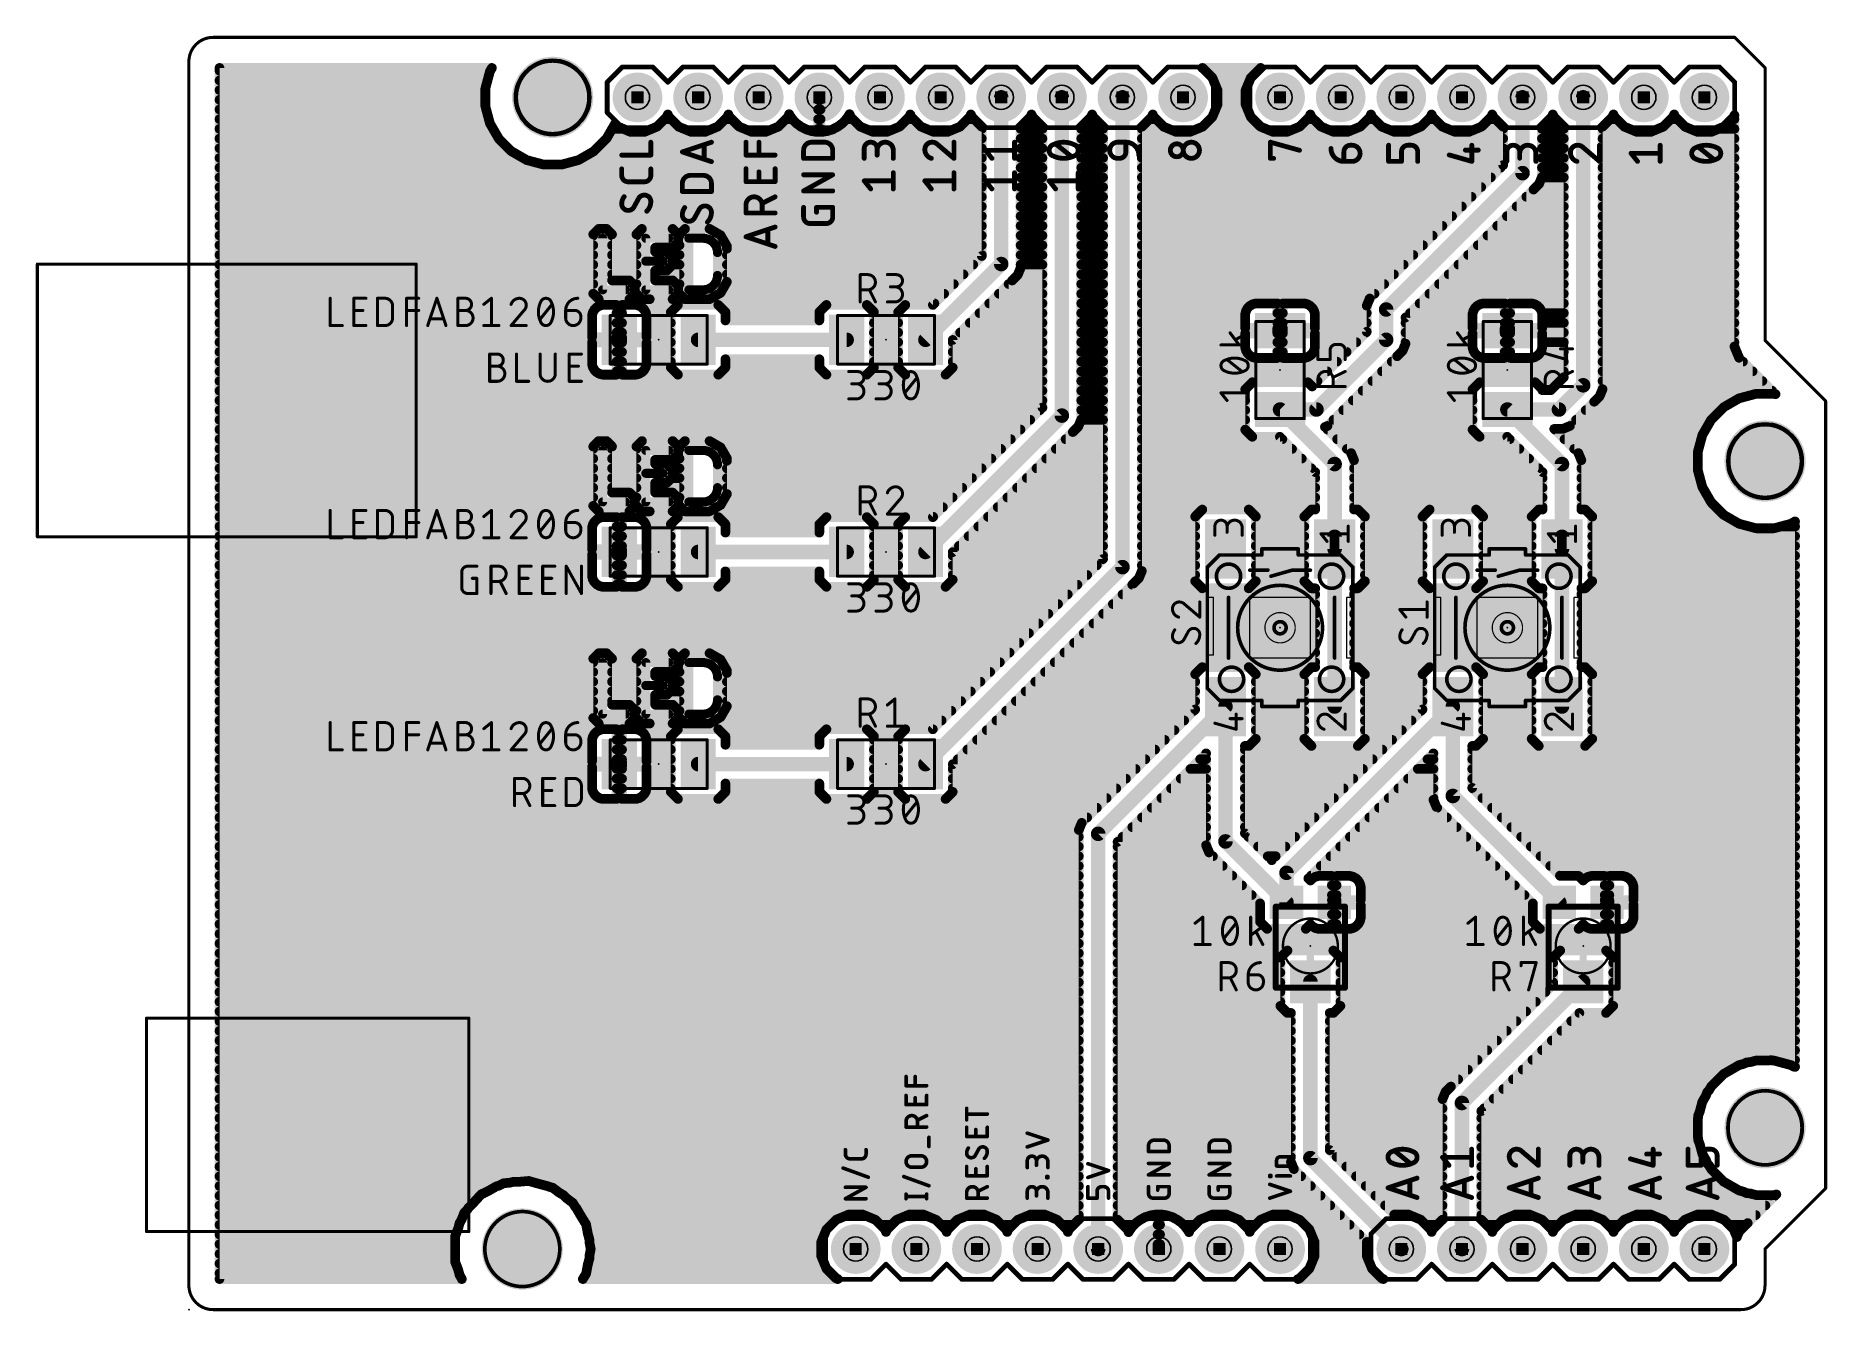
# Model space of a CAD drawing. Extents: x -2.6 to 72.5, y 2.5 to 55.9.
import ezdxf

# ---------------------------------------------------------------- set-up
doc = ezdxf.new("R2010")
doc.units = 0
for name, color, linetype in [('1', 12, 'CONTINUOUS'), ('17', 110, 'CONTINUOUS'), ('20', 31, 'CONTINUOUS'), ('21', 253, 'CONTINUOUS'), ('23', 53, 'CONTINUOUS'), ('25', 253, 'CONTINUOUS'), ('27', 253, 'CONTINUOUS'), ('29', 253, 'CONTINUOUS'), ('30', 253, 'CONTINUOUS'), ('31', 253, 'CONTINUOUS'), ('41', 12, 'CONTINUOUS'), ('44', 253, 'CONTINUOUS'), ('51', 253, 'CONTINUOUS')]:
    doc.layers.add(name, color=color, linetype=linetype)

# ---------------------------------------------------------------- blocks, each defined once
blk = doc.blocks.new('RECT')
blk.add_solid([(-0.5, -0.5), (0.5, -0.5), (-0.5, 0.5), (0.5, 0.5)])
blk = doc.blocks.new('ROUNDP')
at = {"const_width": 0.5}
blk.add_lwpolyline([(0, -0.25, 1), (0, 0.25, 1), (0, -0.25)], format="xyb", dxfattribs=at)

msp = doc.modelspace()

# ---------------------------------------------------------------- linework, layer by layer
at = {"layer": '1'}
for points, const_width in [([(5.0927, 3.8227), (5.0927, 54.5719)], 0.4064), ([(5.0927, 54.5719), (16.5059, 54.5719)], 0.4064), ([(5.0927, 54.4576), (16.4399, 54.4576)], 0.4064), ([(5.0927, 54.0512), (16.3219, 54.0512)], 0.4064), ([(16.4229, 54.4282), (16.2308, 53.7112)], 0.4064), ([(16.5059, 54.5719), (16.4229, 54.4282)], 0.4064), ([(46.2861, 54.5674), (46.2752, 54.5719)], 0.4064), ([(46.2752, 54.5719), (48.7208, 54.5719)], 0.4064), ([(46.6934, 54.1601), (46.2861, 54.5674)], 0.4064), ([(46.3959, 54.4576), (48.6001, 54.4576)], 0.4064), ([(46.9138, 53.628), (46.6934, 54.1601)], 0.4064), ([(46.7385, 54.0512), (48.2575, 54.0512)], 0.4064), ([(48.3026, 54.1601), (48.0822, 53.628)], 0.4064), ([(48.7099, 54.5674), (48.3026, 54.1601)], 0.4064), ([(48.7208, 54.5719), (48.7099, 54.5674)], 0.4064), ([(5.0927, 53.6448), (16.2308, 53.6448)], 0.4064), ([(5.0927, 53.2384), (16.2308, 53.2384)], 0.4064), ([(16.2308, 53.7112), (16.2308, 52.9688)], 0.4064), ([(30.1752, 51.8922), (30.1752, 53.2892)], 0.4064), ([(30.1752, 53.2892), (30.2768, 53.2892)], 0.4064), ([(30.1752, 53.2384), (30.2768, 53.2384)], 0.4064), ([(30.2768, 53.2892), (30.2768, 51.8922)], 0.4064), ([(37.846, 46.355), (37.846, 53.34)], 0.6096), ([(40.386, 40.005), (40.386, 53.34)], 0.6096), ([(42.926, 33.655), (42.926, 53.34)], 0.6096), ([(46.9068, 53.6448), (48.0892, 53.6448)], 0.4064), ([(46.9138, 53.052), (46.9138, 53.628)], 0.4064), ([(46.9138, 53.2384), (48.0822, 53.2384)], 0.4064), ([(48.0822, 53.628), (48.0822, 53.052)], 0.4064), ([(59.69, 50.165), (59.69, 53.34)], 0.6096), ([(62.23, 41.275), (62.23, 53.34)], 0.6096), ([(5.0927, 52.832), (16.2675, 52.832)], 0.4064), ([(5.0927, 52.4256), (16.3764, 52.4256)], 0.4064), ([(16.2308, 52.9688), (16.4229, 52.2518)], 0.4064), ([(23.4261, 52.1126), (23.8334, 52.5199)], 0.4064), ([(23.7391, 52.4256), (24.0129, 52.4256)], 0.4064), ([(23.8334, 52.5199), (23.876, 52.6228)], 0.4064), ([(23.876, 52.6228), (23.9186, 52.5199)], 0.4064), ([(23.9186, 52.5199), (24.3259, 52.1126)], 0.4064), ([(25.9661, 52.1126), (26.3734, 52.5199)], 0.4064), ([(26.2791, 52.4256), (26.5529, 52.4256)], 0.4064), ([(26.3734, 52.5199), (26.416, 52.6228)], 0.4064), ([(26.416, 52.6228), (26.4586, 52.5199)], 0.4064), ([(26.4586, 52.5199), (26.8659, 52.1126)], 0.4064), ([(28.5061, 52.1126), (28.9134, 52.5199)], 0.4064), ([(28.8191, 52.4256), (29.1008, 52.4256)], 0.4064), ([(28.9134, 52.5199), (28.9607, 52.6342)], 0.4064), ([(28.9607, 52.6342), (28.9877, 52.5812)], 0.4064), ([(28.9877, 52.5812), (29.1217, 52.3968)], 0.4064), ([(29.1217, 52.3968), (29.2828, 52.2357)], 0.4064), ([(30.1752, 52.832), (30.2768, 52.832)], 0.4064), ([(30.1752, 52.4256), (30.2768, 52.4256)], 0.4064), ([(31.1692, 52.2357), (31.3303, 52.3968)], 0.4064), ([(31.3303, 52.3968), (31.4643, 52.5812)], 0.4064), ([(31.3512, 52.4256), (31.6329, 52.4256)], 0.4064), ([(31.4643, 52.5812), (31.4913, 52.6342)], 0.4064), ([(31.4913, 52.6342), (31.5386, 52.5199)], 0.4064), ([(31.5386, 52.5199), (31.9459, 52.1126)], 0.4064), ([(33.5861, 52.1126), (33.9934, 52.5199)], 0.4064), ([(33.8991, 52.4256), (34.1729, 52.4256)], 0.4064), ([(33.9934, 52.5199), (34.036, 52.6228)], 0.4064), ([(34.036, 52.6228), (34.0786, 52.5199)], 0.4064), ([(34.0786, 52.5199), (34.4859, 52.1126)], 0.4064), ([(36.1261, 52.1126), (36.5334, 52.5199)], 0.4064), ([(36.4391, 52.4256), (36.7129, 52.4256)], 0.4064), ([(36.5334, 52.5199), (36.576, 52.6228)], 0.4064), ([(36.576, 52.6228), (36.6186, 52.5199)], 0.4064), ([(36.6186, 52.5199), (37.0259, 52.1126)], 0.4064), ([(38.6661, 52.1126), (39.0734, 52.5199)], 0.4064), ([(38.9791, 52.4256), (39.2529, 52.4256)], 0.4064), ([(39.0734, 52.5199), (39.116, 52.6228)], 0.4064), ([(39.116, 52.6228), (39.1586, 52.5199)], 0.4064), ([(39.1586, 52.5199), (39.5659, 52.1126)], 0.4064), ([(41.2061, 52.1126), (41.6134, 52.5199)], 0.4064), ([(41.5191, 52.4256), (41.7929, 52.4256)], 0.4064), ([(41.6134, 52.5199), (41.656, 52.6228)], 0.4064), ([(41.656, 52.6228), (41.6986, 52.5199)], 0.4064), ([(41.6986, 52.5199), (42.1059, 52.1126)], 0.4064), ([(43.7461, 52.1126), (44.1534, 52.5199)], 0.4064), ([(44.0591, 52.4256), (44.3329, 52.4256)], 0.4064), ([(44.1534, 52.5199), (44.196, 52.6228)], 0.4064), ([(44.196, 52.6228), (44.2386, 52.5199)], 0.4064), ([(44.2386, 52.5199), (44.6459, 52.1126)], 0.4064), ([(46.2861, 52.1126), (46.6934, 52.5199)], 0.4064), ([(46.5991, 52.4256), (48.3969, 52.4256)], 0.4064), ([(46.6934, 52.5199), (46.9138, 53.052)], 0.4064), ([(46.8227, 52.832), (48.1733, 52.832)], 0.4064), ([(48.0822, 53.052), (48.3026, 52.5199)], 0.4064), ([(48.3026, 52.5199), (48.7099, 52.1126)], 0.4064), ([(50.3501, 52.1126), (50.7574, 52.5199)], 0.4064), ([(50.6631, 52.4256), (50.9369, 52.4256)], 0.4064), ([(50.7574, 52.5199), (50.8, 52.6228)], 0.4064), ([(50.8, 52.6228), (50.8426, 52.5199)], 0.4064), ([(50.8426, 52.5199), (51.2499, 52.1126)], 0.4064), ([(52.8901, 52.1126), (53.2974, 52.5199)], 0.4064), ([(53.2031, 52.4256), (53.4769, 52.4256)], 0.4064), ([(53.2974, 52.5199), (53.34, 52.6228)], 0.4064), ([(53.34, 52.6228), (53.3826, 52.5199)], 0.4064), ([(53.3826, 52.5199), (53.7899, 52.1126)], 0.4064), ([(55.4301, 52.1126), (55.8374, 52.5199)], 0.4064), ([(55.7431, 52.4256), (56.0169, 52.4256)], 0.4064), ([(55.8374, 52.5199), (55.88, 52.6228)], 0.4064), ([(55.88, 52.6228), (55.9226, 52.5199)], 0.4064), ([(55.9226, 52.5199), (56.3299, 52.1126)], 0.4064), ([(57.9701, 52.1126), (58.3774, 52.5199)], 0.4064), ([(58.2831, 52.4256), (58.5569, 52.4256)], 0.4064), ([(58.3774, 52.5199), (58.42, 52.6228)], 0.4064), ([(58.42, 52.6228), (58.4626, 52.5199)], 0.4064), ([(58.4626, 52.5199), (58.8699, 52.1126)], 0.4064), ([(60.5101, 52.1126), (60.9174, 52.5199)], 0.4064), ([(60.8231, 52.4256), (61.0969, 52.4256)], 0.4064), ([(60.9174, 52.5199), (60.96, 52.6228)], 0.4064), ([(60.96, 52.6228), (61.0026, 52.5199)], 0.4064), ([(61.0026, 52.5199), (61.4099, 52.1126)], 0.4064), ([(63.0501, 52.1126), (63.4574, 52.5199)], 0.4064), ([(63.3631, 52.4256), (63.6369, 52.4256)], 0.4064), ([(63.4574, 52.5199), (63.5, 52.6228)], 0.4064), ([(63.5, 52.6228), (63.5426, 52.5199)], 0.4064), ([(63.5426, 52.5199), (63.9499, 52.1126)], 0.4064), ([(65.5901, 52.1126), (65.9974, 52.5199)], 0.4064), ([(65.9031, 52.4256), (66.1769, 52.4256)], 0.4064), ([(65.9974, 52.5199), (66.04, 52.6228)], 0.4064), ([(66.04, 52.6228), (66.0826, 52.5199)], 0.4064), ([(66.0826, 52.5199), (66.4899, 52.1126)], 0.4064), ([(68.1301, 52.1126), (68.5374, 52.5199)], 0.4064), ([(68.4431, 52.4256), (68.5673, 52.4256)], 0.4064), ([(68.5374, 52.5199), (68.5673, 52.5921)], 0.4064), ([(68.5673, 52.5921), (68.5673, 42.8995)], 0.4064), ([(5.0927, 52.0192), (16.5572, 52.0192)], 0.4064), ([(5.0927, 51.6128), (16.7919, 51.6128)], 0.4064), ([(16.4229, 52.2518), (16.7941, 51.609)], 0.4064), ([(16.7941, 51.609), (17.319, 51.0841)], 0.4064), ([(20.781, 51.0841), (21.3059, 51.609)], 0.4064), ([(21.3059, 51.609), (21.6659, 52.2326)], 0.4064), ([(21.3081, 51.6128), (37.0332, 51.6128)], 0.4064), ([(21.5428, 52.0192), (22.0114, 52.0192)], 0.4064), ([(21.6659, 52.2326), (21.7859, 52.1126)], 0.4064), ([(21.7859, 52.1126), (22.318, 51.8922)], 0.4064), ([(22.318, 51.8922), (22.894, 51.8922)], 0.4064), ([(22.894, 51.8922), (23.4261, 52.1126)], 0.4064), ([(23.2006, 52.0192), (24.5514, 52.0192)], 0.4064), ([(24.3259, 52.1126), (24.858, 51.8922)], 0.4064), ([(24.858, 51.8922), (25.434, 51.8922)], 0.4064), ([(25.434, 51.8922), (25.9661, 52.1126)], 0.4064), ([(25.7406, 52.0192), (27.0914, 52.0192)], 0.4064), ([(26.8659, 52.1126), (27.398, 51.8922)], 0.4064), ([(27.398, 51.8922), (27.974, 51.8922)], 0.4064), ([(27.974, 51.8922), (28.5061, 52.1126)], 0.4064), ([(28.2806, 52.0192), (29.6292, 52.0192)], 0.4064), ([(29.2828, 52.2357), (29.4672, 52.1017)], 0.4064), ([(29.4672, 52.1017), (29.6702, 51.9983)], 0.4064), ([(29.6702, 51.9983), (29.887, 51.9278)], 0.4064), ([(29.887, 51.9278), (30.1121, 51.8922)], 0.4064), ([(30.1121, 51.8922), (30.1752, 51.8922)], 0.4064), ([(30.1752, 52.0192), (30.2768, 52.0192)], 0.4064), ([(30.2768, 51.8922), (30.3399, 51.8922)], 0.4064), ([(30.3399, 51.8922), (30.565, 51.9278)], 0.4064), ([(30.565, 51.9278), (30.7818, 51.9983)], 0.4064), ([(30.7818, 51.9983), (30.9848, 52.1017)], 0.4064), ([(30.8228, 52.0192), (32.1714, 52.0192)], 0.4064), ([(30.9848, 52.1017), (31.1692, 52.2357)], 0.4064), ([(31.9459, 52.1126), (32.478, 51.8922)], 0.4064), ([(32.478, 51.8922), (33.054, 51.8922)], 0.4064), ([(33.054, 51.8922), (33.5861, 52.1126)], 0.4064), ([(33.3606, 52.0192), (34.7114, 52.0192)], 0.4064), ([(34.4859, 52.1126), (35.018, 51.8922)], 0.4064), ([(35.018, 51.8922), (35.594, 51.8922)], 0.4064), ([(35.594, 51.8922), (36.1261, 52.1126)], 0.4064), ([(35.9006, 52.0192), (37.0332, 52.0192)], 0.4064), ([(37.0259, 52.1126), (37.0332, 52.1096)], 0.4064), ([(37.0332, 52.1096), (37.0332, 46.6917)], 0.4064), ([(38.6588, 52.1096), (38.6661, 52.1126)], 0.4064), ([(38.6588, 46.1933), (38.6588, 52.1096)], 0.4064), ([(38.6588, 52.0192), (39.5732, 52.0192)], 0.4064), ([(38.6588, 51.6128), (39.5732, 51.6128)], 0.4064), ([(39.5659, 52.1126), (39.5732, 52.1096)], 0.4064), ([(39.5732, 52.1096), (39.5732, 40.3417)], 0.4064), ([(41.1988, 52.1096), (41.2061, 52.1126)], 0.4064), ([(41.1988, 39.8433), (41.1988, 52.1096)], 0.4064), ([(41.1988, 52.0192), (42.1132, 52.0192)], 0.4064), ([(41.1988, 51.6128), (42.1132, 51.6128)], 0.4064), ([(42.1059, 52.1126), (42.1132, 52.1096)], 0.4064), ([(42.1132, 52.1096), (42.1132, 33.9917)], 0.4064), ([(43.7388, 52.1096), (43.7461, 52.1126)], 0.4064), ([(43.7388, 33.4933), (43.7388, 52.1096)], 0.4064), ([(43.7388, 52.0192), (44.8714, 52.0192)], 0.4064), ([(43.7388, 51.6128), (58.8772, 51.6128)], 0.4064), ([(44.6459, 52.1126), (45.178, 51.8922)], 0.4064), ([(45.178, 51.8922), (45.754, 51.8922)], 0.4064), ([(45.754, 51.8922), (46.2861, 52.1126)], 0.4064), ([(46.0606, 52.0192), (48.9354, 52.0192)], 0.4064), ([(48.7099, 52.1126), (49.242, 51.8922)], 0.4064), ([(49.242, 51.8922), (49.818, 51.8922)], 0.4064), ([(49.818, 51.8922), (50.3501, 52.1126)], 0.4064), ([(50.1246, 52.0192), (51.4754, 52.0192)], 0.4064), ([(51.2499, 52.1126), (51.782, 51.8922)], 0.4064), ([(51.782, 51.8922), (52.358, 51.8922)], 0.4064), ([(52.358, 51.8922), (52.8901, 52.1126)], 0.4064), ([(52.6646, 52.0192), (54.0154, 52.0192)], 0.4064), ([(53.7899, 52.1126), (54.322, 51.8922)], 0.4064), ([(54.322, 51.8922), (54.898, 51.8922)], 0.4064), ([(54.898, 51.8922), (55.4301, 52.1126)], 0.4064), ([(55.2046, 52.0192), (56.5554, 52.0192)], 0.4064), ([(56.3299, 52.1126), (56.862, 51.8922)], 0.4064), ([(56.862, 51.8922), (57.438, 51.8922)], 0.4064), ([(57.438, 51.8922), (57.9701, 52.1126)], 0.4064), ([(57.7446, 52.0192), (58.8772, 52.0192)], 0.4064), ([(58.8699, 52.1126), (58.8772, 52.1096)], 0.4064), ([(58.8772, 52.1096), (58.8772, 50.5017)], 0.4064), ([(60.5028, 52.1096), (60.5101, 52.1126)], 0.4064), ([(60.5028, 50.0033), (60.5028, 52.1096)], 0.4064), ([(60.5028, 52.0192), (61.4172, 52.0192)], 0.4064), ([(60.5028, 51.6128), (61.4172, 51.6128)], 0.4064), ([(61.4099, 52.1126), (61.4172, 52.1096)], 0.4064), ([(61.4172, 52.1096), (61.4172, 41.6117)], 0.4064), ([(63.0428, 52.1096), (63.0501, 52.1126)], 0.4064), ([(63.0428, 41.1133), (63.0428, 52.1096)], 0.4064), ([(63.0428, 52.0192), (64.1754, 52.0192)], 0.4064), ([(63.0428, 51.6128), (68.5673, 51.6128)], 0.4064), ([(63.9499, 52.1126), (64.482, 51.8922)], 0.4064), ([(64.482, 51.8922), (65.058, 51.8922)], 0.4064), ([(65.058, 51.8922), (65.5901, 52.1126)], 0.4064), ([(65.3646, 52.0192), (66.7154, 52.0192)], 0.4064), ([(66.4899, 52.1126), (67.022, 51.8922)], 0.4064), ([(67.022, 51.8922), (67.598, 51.8922)], 0.4064), ([(67.598, 51.8922), (68.1301, 52.1126)], 0.4064), ([(67.9046, 52.0192), (68.5673, 52.0192)], 0.4064), ([(5.0927, 51.2064), (17.1966, 51.2064)], 0.4064), ([(17.319, 51.0841), (17.9618, 50.7129)], 0.4064), ([(20.1382, 50.7129), (20.781, 51.0841)], 0.4064), ([(20.9033, 51.2064), (37.0332, 51.2064)], 0.4064), ([(38.6588, 51.2064), (39.5732, 51.2064)], 0.4064), ([(41.1988, 51.2064), (42.1132, 51.2064)], 0.4064), ([(43.7388, 51.2064), (58.8772, 51.2064)], 0.4064), ([(60.5028, 51.2064), (61.4172, 51.2064)], 0.4064), ([(63.0428, 51.2064), (68.5673, 51.2064)], 0.4064), ([(5.0927, 50.8), (17.811, 50.8)], 0.4064), ([(5.0927, 50.3936), (37.0332, 50.3936)], 0.4064), ([(17.9618, 50.7129), (18.6788, 50.5208)], 0.4064), ([(18.6788, 50.5208), (19.4212, 50.5208)], 0.4064), ([(19.4212, 50.5208), (20.1382, 50.7129)], 0.4064), ([(20.289, 50.8), (37.0332, 50.8)], 0.4064), ([(38.6588, 50.8), (39.5732, 50.8)], 0.4064), ([(38.6588, 50.3936), (39.5732, 50.3936)], 0.4064), ([(41.1988, 50.8), (42.1132, 50.8)], 0.4064), ([(41.1988, 50.3936), (42.1132, 50.3936)], 0.4064), ([(43.7388, 50.8), (58.8772, 50.8)], 0.4064), ([(43.7388, 50.3936), (58.7691, 50.3936)], 0.4064), ([(58.8772, 50.5017), (53.2859, 44.9104)], 0.4064), ([(53.975, 44.45), (59.69, 50.165)], 0.6096), ([(60.5028, 50.8), (61.4172, 50.8)], 0.4064), ([(60.5028, 50.3936), (61.4172, 50.3936)], 0.4064), ([(63.0428, 50.8), (68.5673, 50.8)], 0.4064), ([(63.0428, 50.3936), (68.5673, 50.3936)], 0.4064), ([(5.0927, 49.9872), (37.0332, 49.9872)], 0.4064), ([(5.0927, 49.5808), (37.0332, 49.5808)], 0.4064), ([(38.6588, 49.9872), (39.5732, 49.9872)], 0.4064), ([(38.6588, 49.5808), (39.5732, 49.5808)], 0.4064), ([(41.1988, 49.9872), (42.1132, 49.9872)], 0.4064), ([(41.1988, 49.5808), (42.1132, 49.5808)], 0.4064), ([(43.7388, 49.9872), (58.3627, 49.9872)], 0.4064), ([(43.7388, 49.5808), (57.9563, 49.5808)], 0.4064), ([(54.7878, 44.1133), (60.1504, 49.4759)], 0.4064), ([(60.1504, 49.4759), (60.3791, 49.7046)], 0.4064), ([(60.2553, 49.5808), (61.4172, 49.5808)], 0.4064), ([(60.3791, 49.7046), (60.5028, 50.0033)], 0.4064), ([(60.4961, 49.9872), (61.4172, 49.9872)], 0.4064), ([(63.0428, 49.9872), (68.5673, 49.9872)], 0.4064), ([(63.0428, 49.5808), (68.5673, 49.5808)], 0.4064), ([(5.0927, 49.1744), (37.0332, 49.1744)], 0.4064), ([(5.0927, 48.768), (37.0332, 48.768)], 0.4064), ([(38.6588, 49.1744), (39.5732, 49.1744)], 0.4064), ([(38.6588, 48.768), (39.5732, 48.768)], 0.4064), ([(41.1988, 49.1744), (42.1132, 49.1744)], 0.4064), ([(41.1988, 48.768), (42.1132, 48.768)], 0.4064), ([(43.7388, 49.1744), (57.5499, 49.1744)], 0.4064), ([(43.7388, 48.768), (57.1435, 48.768)], 0.4064), ([(59.4425, 48.768), (61.4172, 48.768)], 0.4064), ([(59.8489, 49.1744), (61.4172, 49.1744)], 0.4064), ([(63.0428, 49.1744), (68.5673, 49.1744)], 0.4064), ([(63.0428, 48.768), (68.5673, 48.768)], 0.4064), ([(5.0927, 48.3616), (37.0332, 48.3616)], 0.4064), ([(5.0927, 47.9552), (37.0332, 47.9552)], 0.4064), ([(38.6588, 48.3616), (39.5732, 48.3616)], 0.4064), ([(38.6588, 47.9552), (39.5732, 47.9552)], 0.4064), ([(41.1988, 48.3616), (42.1132, 48.3616)], 0.4064), ([(41.1988, 47.9552), (42.1132, 47.9552)], 0.4064), ([(43.7388, 48.3616), (56.7371, 48.3616)], 0.4064), ([(43.7388, 47.9552), (56.3307, 47.9552)], 0.4064), ([(58.6297, 47.9552), (61.4172, 47.9552)], 0.4064), ([(59.0361, 48.3616), (61.4172, 48.3616)], 0.4064), ([(63.0428, 48.3616), (68.5673, 48.3616)], 0.4064), ([(63.0428, 47.9552), (68.5673, 47.9552)], 0.4064), ([(5.0927, 47.5488), (20.7518, 47.5488)], 0.4064), ([(5.0927, 47.1424), (20.7518, 47.1424)], 0.4064), ([(20.9824, 47.8282), (20.7518, 47.5976)], 0.4064), ([(20.7518, 47.5976), (20.7518, 45.1124)], 0.4064), ([(21.3086, 47.8282), (20.9824, 47.8282)], 0.4064), ([(21.5392, 47.5976), (21.3086, 47.8282)], 0.4064), ([(21.5392, 45.6692), (21.5392, 47.5976)], 0.4064), ([(21.5392, 47.5488), (22.5613, 47.5488)], 0.4064), ([(21.5392, 47.1424), (22.5613, 47.1424)], 0.4064), ([(22.7919, 47.8282), (22.5613, 47.5976)], 0.4064), ([(22.5613, 47.5976), (22.5613, 45.1124)], 0.4064), ([(24.0776, 47.8282), (22.7919, 47.8282)], 0.4064), ([(24.3082, 47.5976), (24.0776, 47.8282)], 0.4064), ([(24.0776, 47.0408), (24.3082, 47.2714)], 0.4064), ([(24.1792, 47.1424), (24.3658, 47.1424)], 0.4064), ([(24.3082, 47.2714), (24.3082, 47.5976)], 0.4064), ([(24.3082, 47.5488), (24.3658, 47.5488)], 0.4064), ([(24.5964, 47.8282), (24.3658, 47.5976)], 0.4064), ([(24.3658, 47.5976), (24.3658, 45.1124)], 0.4064), ([(25.6254, 47.8282), (24.5964, 47.8282)], 0.4064), ([(26.0864, 47.562), (25.6254, 47.8282)], 0.4064), ([(26.3526, 47.101), (26.0864, 47.562)], 0.4064), ([(26.0864, 47.562), (26.0864, 47.562)], 0.4064), ([(26.0864, 47.562), (26.0864, 47.562)], 0.4064), ([(26.0941, 47.5488), (37.0332, 47.5488)], 0.4064), ([(26.3287, 47.1424), (37.0332, 47.1424)], 0.4064), ([(26.3526, 47.101), (26.3526, 47.101)], 0.4064), ([(26.3526, 46.9978), (26.3526, 47.101)], 0.4064), ([(38.6588, 47.5488), (39.5732, 47.5488)], 0.4064), ([(38.6588, 47.1424), (39.5732, 47.1424)], 0.4064), ([(41.1988, 47.5488), (42.1132, 47.5488)], 0.4064), ([(41.1988, 47.1424), (42.1132, 47.1424)], 0.4064), ([(43.7388, 47.5488), (55.9243, 47.5488)], 0.4064), ([(43.7388, 47.1424), (55.5179, 47.1424)], 0.4064), ([(57.8169, 47.1424), (61.4172, 47.1424)], 0.4064), ([(58.2233, 47.5488), (61.4172, 47.5488)], 0.4064), ([(63.0428, 47.5488), (68.5673, 47.5488)], 0.4064), ([(63.0428, 47.1424), (68.5673, 47.1424)], 0.4064), ([(5.0927, 46.736), (20.7518, 46.736)], 0.4064), ([(21.5392, 46.736), (22.5613, 46.736)], 0.4064), ([(23.3487, 46.8686), (23.3487, 47.0408)], 0.4064), ([(23.3487, 47.0408), (24.0776, 47.0408)], 0.4064), ([(23.8377, 46.8686), (23.3487, 46.8686)], 0.4064), ([(24.0684, 46.638), (23.8377, 46.8686)], 0.4064), ([(23.9704, 46.736), (24.3658, 46.736)], 0.4064), ([(24.0684, 46.3119), (24.0684, 46.638)], 0.4064), ([(26.3526, 45.609), (26.3526, 46.9978)], 0.4064), ([(26.3526, 46.736), (37.0332, 46.736)], 0.4064), ([(34.671, 43.18), (37.846, 46.355)], 0.6096), ([(37.0332, 46.6917), (34.982, 44.6405)], 0.4064), ([(38.6588, 46.736), (39.5732, 46.736)], 0.4064), ([(41.1988, 46.736), (42.1132, 46.736)], 0.4064), ([(43.7388, 46.736), (55.1115, 46.736)], 0.4064), ([(57.4105, 46.736), (61.4172, 46.736)], 0.4064), ([(63.0428, 46.736), (68.5673, 46.736)], 0.4064), ([(5.0927, 46.3296), (20.7518, 46.3296)], 0.4064), ([(5.0927, 45.9232), (20.7518, 45.9232)], 0.4064), ([(21.5392, 46.3296), (22.5613, 46.3296)], 0.4064), ([(21.5392, 45.9232), (22.5613, 45.9232)], 0.4064), ([(22.2681, 45.6692), (21.5392, 45.6692)], 0.4064), ([(22.4988, 45.4386), (22.2681, 45.6692)], 0.4064), ([(23.3487, 45.6692), (23.3487, 46.0812)], 0.4064), ([(23.3487, 46.0812), (23.8377, 46.0812)], 0.4064), ([(23.3487, 45.9232), (24.3658, 45.9232)], 0.4064), ([(24.0776, 45.6692), (23.3487, 45.6692)], 0.4064), ([(23.8377, 46.0812), (24.0684, 46.3119)], 0.4064), ([(24.0684, 46.3296), (24.3658, 46.3296)], 0.4064), ([(24.3082, 45.4386), (24.0776, 45.6692)], 0.4064), ([(26.0864, 45.148), (26.3526, 45.609)], 0.4064), ([(26.3526, 46.3296), (36.6711, 46.3296)], 0.4064), ([(26.3526, 45.9232), (36.2647, 45.9232)], 0.4064), ([(35.814, 43.1735), (38.3064, 45.6659)], 0.4064), ([(38.3064, 45.6659), (38.5351, 45.8946)], 0.4064), ([(38.5351, 45.8946), (38.6588, 46.1933)], 0.4064), ([(38.5469, 45.9232), (39.5732, 45.9232)], 0.4064), ([(38.6588, 46.3296), (39.5732, 46.3296)], 0.4064), ([(41.1988, 46.3296), (42.1132, 46.3296)], 0.4064), ([(41.1988, 45.9232), (42.1132, 45.9232)], 0.4064), ([(43.7388, 46.3296), (54.7051, 46.3296)], 0.4064), ([(43.7388, 45.9232), (54.2987, 45.9232)], 0.4064), ([(56.5977, 45.9232), (61.4172, 45.9232)], 0.4064), ([(57.0041, 46.3296), (61.4172, 46.3296)], 0.4064), ([(63.0428, 46.3296), (68.5673, 46.3296)], 0.4064), ([(63.0428, 45.9232), (68.5673, 45.9232)], 0.4064), ([(5.0927, 45.5168), (20.7518, 45.5168)], 0.4064), ([(5.0927, 45.1104), (20.7538, 45.1104)], 0.4064), ([(20.7518, 45.1124), (20.9824, 44.8818)], 0.4064), ([(20.9824, 44.8818), (22.2681, 44.8818)], 0.4064), ([(22.2681, 44.8818), (22.4988, 45.1124)], 0.4064), ([(22.4205, 45.5168), (22.5613, 45.5168)], 0.4064), ([(22.4967, 45.1104), (22.5633, 45.1104)], 0.4064), ([(22.4988, 45.1124), (22.4988, 45.4386)], 0.4064), ([(22.5613, 45.1124), (22.7919, 44.8818)], 0.4064), ([(22.7919, 44.8818), (23.1181, 44.8818)], 0.4064), ([(23.1181, 44.8818), (24.0776, 44.8818)], 0.4064), ([(24.0776, 44.8818), (24.3082, 45.1124)], 0.4064), ([(24.23, 45.5168), (24.3658, 45.5168)], 0.4064), ([(24.3062, 45.1104), (24.3678, 45.1104)], 0.4064), ([(24.3082, 45.1124), (24.3082, 45.4386)], 0.4064), ([(24.3658, 45.1124), (24.5964, 44.8818)], 0.4064), ([(24.5964, 44.8818), (25.1961, 44.8818)], 0.4064), ([(25.1961, 44.8818), (25.1961, 44.8818)], 0.4064), ([(25.1961, 44.8818), (25.6254, 44.8818)], 0.4064), ([(25.6254, 44.8818), (26.0864, 45.148)], 0.4064), ([(26.0213, 45.1104), (35.4519, 45.1104)], 0.4064), ([(26.0864, 45.148), (26.0864, 45.148)], 0.4064), ([(26.0864, 45.148), (26.0864, 45.148)], 0.4064), ([(26.2994, 45.5168), (35.8583, 45.5168)], 0.4064), ([(37.7509, 45.1104), (39.5732, 45.1104)], 0.4064), ([(38.1573, 45.5168), (39.5732, 45.5168)], 0.4064), ([(41.1988, 45.5168), (42.1132, 45.5168)], 0.4064), ([(41.1988, 45.1104), (42.1132, 45.1104)], 0.4064), ([(43.7388, 45.5168), (53.8923, 45.5168)], 0.4064), ([(43.7388, 45.1104), (53.4859, 45.1104)], 0.4064), ([(53.2859, 44.9104), (53.1622, 44.6117)], 0.4064), ([(55.7849, 45.1104), (61.4172, 45.1104)], 0.4064), ([(56.1913, 45.5168), (61.4172, 45.5168)], 0.4064), ([(63.0428, 45.5168), (68.5673, 45.5168)], 0.4064), ([(63.0428, 45.1104), (68.5673, 45.1104)], 0.4064), ([(5.0927, 44.704), (35.0455, 44.704)], 0.4064), ([(5.0927, 44.2976), (20.7273, 44.2976)], 0.4064), ([(20.7356, 44.3286), (20.701, 44.1994)], 0.4064), ([(20.701, 44.1994), (20.701, 43.2943)], 0.4064), ([(20.8025, 44.4444), (20.7356, 44.3286)], 0.4064), ([(20.8971, 44.539), (20.8025, 44.4444)], 0.4064), ([(21.0129, 44.6059), (20.8971, 44.539)], 0.4064), ([(21.1421, 44.6405), (21.0129, 44.6059)], 0.4064), ([(21.7297, 44.6405), (21.1421, 44.6405)], 0.4064), ([(21.7297, 43.2943), (21.7297, 44.6405)], 0.4064), ([(21.7297, 44.2976), (21.9583, 44.2976)], 0.4064), ([(22.5459, 44.6405), (21.9583, 44.6405)], 0.4064), ([(21.9583, 44.6405), (21.9583, 43.2943)], 0.4064), ([(22.6751, 44.6059), (22.5459, 44.6405)], 0.4064), ([(22.7909, 44.539), (22.6751, 44.6059)], 0.4064), ([(22.8855, 44.4444), (22.7909, 44.539)], 0.4064), ([(22.9524, 44.3286), (22.8855, 44.4444)], 0.4064), ([(22.987, 44.1994), (22.9524, 44.3286)], 0.4064), ([(22.9607, 44.2976), (24.003, 44.2976)], 0.4064), ([(22.987, 43.2943), (22.987, 44.1994)], 0.4064), ([(24.3006, 44.6405), (24.003, 44.3429)], 0.4064), ([(24.003, 44.3429), (24.003, 42.0171)], 0.4064), ([(25.9914, 44.6405), (24.3006, 44.6405)], 0.4064), ([(26.289, 44.3429), (25.9914, 44.6405)], 0.4064), ([(26.289, 43.9928), (26.289, 44.3429)], 0.4064), ([(26.289, 44.2976), (30.226, 44.2976)], 0.4064), ([(30.5236, 44.6405), (30.226, 44.3429)], 0.4064), ([(30.226, 44.3429), (30.226, 43.9928)], 0.4064), ([(32.2144, 44.6405), (30.5236, 44.6405)], 0.4064), ([(32.512, 44.3429), (32.2144, 44.6405)], 0.4064), ([(32.512, 42.0171), (32.512, 44.3429)], 0.4064), ([(32.512, 44.2976), (33.528, 44.2976)], 0.4064), ([(33.8256, 44.6405), (33.528, 44.3429)], 0.4064), ([(33.528, 44.3429), (33.528, 42.0171)], 0.4064), ([(34.982, 44.6405), (33.8256, 44.6405)], 0.4064), ([(36.9381, 44.2976), (39.5732, 44.2976)], 0.4064), ([(37.3445, 44.704), (39.5732, 44.704)], 0.4064), ([(41.1988, 44.704), (42.1132, 44.704)], 0.4064), ([(41.1988, 44.2976), (42.1132, 44.2976)], 0.4064), ([(43.7388, 44.704), (53.2004, 44.704)], 0.4064), ([(43.7388, 44.2976), (48.0788, 44.2976)], 0.4064), ([(48.1041, 44.3921), (48.0695, 44.2629)], 0.4064), ([(48.0695, 44.2629), (48.0695, 43.6753)], 0.4064), ([(48.171, 44.5079), (48.1041, 44.3921)], 0.4064), ([(48.2656, 44.6025), (48.171, 44.5079)], 0.4064), ([(48.3814, 44.6694), (48.2656, 44.6025)], 0.4064), ([(48.5106, 44.704), (48.3814, 44.6694)], 0.4064), ([(49.4157, 44.704), (48.5106, 44.704)], 0.4064), ([(49.4157, 43.6753), (49.4157, 44.704)], 0.4064), ([(49.4157, 44.2976), (49.6443, 44.2976)], 0.4064), ([(50.5494, 44.704), (49.6443, 44.704)], 0.4064), ([(49.6443, 44.704), (49.6443, 43.6753)], 0.4064), ([(50.6786, 44.6694), (50.5494, 44.704)], 0.4064), ([(50.7944, 44.6025), (50.6786, 44.6694)], 0.4064), ([(50.889, 44.5079), (50.7944, 44.6025)], 0.4064), ([(50.9559, 44.3921), (50.889, 44.5079)], 0.4064), ([(50.9905, 44.2629), (50.9559, 44.3921)], 0.4064), ([(50.9812, 44.2976), (53.1622, 44.2976)], 0.4064), ([(50.9905, 43.6753), (50.9905, 44.2629)], 0.4064), ([(53.1622, 44.6117), (53.1622, 43.5167)], 0.4064), ([(53.975, 43.18), (53.975, 44.45)], 0.6096), ([(54.7878, 43.0183), (54.7878, 44.1133)], 0.4064), ([(54.9721, 44.2976), (57.6038, 44.2976)], 0.4064), ([(55.3785, 44.704), (61.4172, 44.704)], 0.4064), ([(57.6291, 44.3921), (57.5945, 44.2629)], 0.4064), ([(57.5945, 44.2629), (57.5945, 43.6753)], 0.4064), ([(57.696, 44.5079), (57.6291, 44.3921)], 0.4064), ([(57.7906, 44.6025), (57.696, 44.5079)], 0.4064), ([(57.9064, 44.6694), (57.7906, 44.6025)], 0.4064), ([(58.0356, 44.704), (57.9064, 44.6694)], 0.4064), ([(58.9407, 44.704), (58.0356, 44.704)], 0.4064), ([(58.9407, 43.6753), (58.9407, 44.704)], 0.4064), ([(58.9407, 44.2976), (59.1693, 44.2976)], 0.4064), ([(60.0744, 44.704), (59.1693, 44.704)], 0.4064), ([(59.1693, 44.704), (59.1693, 43.6753)], 0.4064), ([(60.2036, 44.6694), (60.0744, 44.704)], 0.4064), ([(60.3194, 44.6025), (60.2036, 44.6694)], 0.4064), ([(60.414, 44.5079), (60.3194, 44.6025)], 0.4064), ([(60.4809, 44.3921), (60.414, 44.5079)], 0.4064), ([(60.5155, 44.2629), (60.4809, 44.3921)], 0.4064), ([(60.5062, 44.2976), (61.4172, 44.2976)], 0.4064), ([(60.5155, 43.6753), (60.5155, 44.2629)], 0.4064), ([(63.0428, 44.704), (68.5673, 44.704)], 0.4064), ([(63.0428, 44.2976), (68.5673, 44.2976)], 0.4064), ([(5.0927, 43.8912), (20.701, 43.8912)], 0.4064), ([(5.0927, 43.4848), (20.701, 43.4848)], 0.4064), ([(21.7297, 43.8912), (21.9583, 43.8912)], 0.4064), ([(21.7297, 43.4848), (21.9583, 43.4848)], 0.4064), ([(22.987, 43.8912), (24.003, 43.8912)], 0.4064), ([(22.987, 43.4848), (24.003, 43.4848)], 0.4064), ([(30.226, 43.9928), (26.289, 43.9928)], 0.4064), ([(32.512, 43.8912), (33.528, 43.8912)], 0.4064), ([(32.512, 43.4848), (33.528, 43.4848)], 0.4064), ([(36.1253, 43.4848), (39.5732, 43.4848)], 0.4064), ([(36.5317, 43.8912), (39.5732, 43.8912)], 0.4064), ([(41.1988, 43.8912), (42.1132, 43.8912)], 0.4064), ([(41.1988, 43.4848), (42.1132, 43.4848)], 0.4064), ([(43.7388, 43.8912), (48.0695, 43.8912)], 0.4064), ([(43.7388, 43.4848), (49.4157, 43.4848)], 0.4064), ([(48.0695, 43.6753), (49.4157, 43.6753)], 0.4064), ([(49.4157, 43.4467), (48.0695, 43.4467)], 0.4064), ([(48.0695, 43.4467), (48.0695, 42.8591)], 0.4064), ([(49.4157, 43.8912), (49.6443, 43.8912)], 0.4064), ([(49.6443, 43.6753), (49.4157, 43.6753)], 0.4064), ([(49.4157, 43.6753), (49.4157, 43.4467)], 0.4064), ([(49.4157, 42.418), (49.4157, 43.4467)], 0.4064), ([(49.4157, 43.4467), (49.6443, 43.4467)], 0.4064), ([(49.6443, 43.4467), (49.6443, 43.6753)], 0.4064), ([(49.6443, 43.6753), (50.9905, 43.6753)], 0.4064), ([(49.6443, 43.4848), (53.1303, 43.4848)], 0.4064), ([(50.9905, 43.4467), (49.6443, 43.4467)], 0.4064), ([(49.6443, 43.4467), (49.6443, 42.418)], 0.4064), ([(53.1622, 43.5167), (50.8702, 41.2247)], 0.4064), ([(50.9905, 43.8912), (53.1622, 43.8912)], 0.4064), ([(50.9905, 42.8591), (50.9905, 43.4467)], 0.4064), ([(54.7878, 43.8912), (57.5945, 43.8912)], 0.4064), ([(54.7878, 43.4848), (58.9407, 43.4848)], 0.4064), ([(57.5945, 43.6753), (58.9407, 43.6753)], 0.4064), ([(58.9407, 43.4467), (57.5945, 43.4467)], 0.4064), ([(57.5945, 43.4467), (57.5945, 42.8591)], 0.4064), ([(58.9407, 43.8912), (59.1693, 43.8912)], 0.4064), ([(59.1693, 43.6753), (58.9407, 43.6753)], 0.4064), ([(58.9407, 43.6753), (58.9407, 43.4467)], 0.4064), ([(58.9407, 42.418), (58.9407, 43.4467)], 0.4064), ([(58.9407, 43.4467), (59.1693, 43.4467)], 0.4064), ([(59.1693, 43.4467), (59.1693, 43.6753)], 0.4064), ([(59.1693, 43.6753), (60.5155, 43.6753)], 0.4064), ([(59.1693, 43.4848), (61.4172, 43.4848)], 0.4064), ([(60.5155, 43.4467), (59.1693, 43.4467)], 0.4064), ([(59.1693, 43.4467), (59.1693, 42.418)], 0.4064), ([(60.5155, 43.8912), (61.4172, 43.8912)], 0.4064), ([(60.5155, 42.8591), (60.5155, 43.4467)], 0.4064), ([(63.0428, 43.8912), (68.5673, 43.8912)], 0.4064), ([(63.0428, 43.4848), (68.5673, 43.4848)], 0.4064), ([(5.0927, 43.0784), (21.7297, 43.0784)], 0.4064), ([(5.0927, 42.672), (20.701, 42.672)], 0.4064), ([(20.701, 43.2943), (21.7297, 43.2943)], 0.4064), ([(21.7297, 43.0657), (20.701, 43.0657)], 0.4064), ([(20.701, 43.0657), (20.701, 42.1606)], 0.4064), ([(21.9583, 43.2943), (21.7297, 43.2943)], 0.4064), ([(21.7297, 43.2943), (21.7297, 43.0657)], 0.4064), ([(21.7297, 41.7195), (21.7297, 43.0657)], 0.4064), ([(21.7297, 43.0657), (21.9583, 43.0657)], 0.4064), ([(21.7297, 42.672), (21.9583, 42.672)], 0.4064), ([(21.9583, 43.0657), (21.9583, 43.2943)], 0.4064), ([(21.9583, 43.2943), (22.987, 43.2943)], 0.4064), ([(21.9583, 43.0784), (24.003, 43.0784)], 0.4064), ([(21.9583, 43.0657), (21.9583, 41.7195)], 0.4064), ([(22.987, 43.0657), (21.9583, 43.0657)], 0.4064), ([(22.987, 42.1606), (22.987, 43.0657)], 0.4064), ([(22.987, 42.672), (24.003, 42.672)], 0.4064), ([(25.146, 43.18), (31.369, 43.18)], 0.6096), ([(32.512, 43.0784), (33.528, 43.0784)], 0.4064), ([(32.512, 42.672), (33.528, 42.672)], 0.4064), ([(35.814, 42.0171), (35.814, 43.1735)], 0.4064), ([(35.814, 43.0784), (39.5732, 43.0784)], 0.4064), ([(35.814, 42.672), (39.5732, 42.672)], 0.4064), ([(41.1988, 43.0784), (42.1132, 43.0784)], 0.4064), ([(41.1988, 42.672), (42.1132, 42.672)], 0.4064), ([(43.7388, 43.0784), (48.0695, 43.0784)], 0.4064), ([(43.7388, 42.672), (48.1376, 42.672)], 0.4064), ([(48.0695, 42.8591), (48.1041, 42.7299)], 0.4064), ([(48.1041, 42.7299), (48.171, 42.6141)], 0.4064), ([(48.171, 42.6141), (48.2656, 42.5195)], 0.4064), ([(49.4157, 43.0784), (49.6443, 43.0784)], 0.4064), ([(49.4157, 42.672), (49.6443, 42.672)], 0.4064), ([(50.7944, 42.5195), (50.889, 42.6141)], 0.4064), ([(50.889, 42.6141), (50.9559, 42.7299)], 0.4064), ([(50.9224, 42.672), (52.3175, 42.672)], 0.4064), ([(51.054, 40.259), (53.975, 43.18)], 0.6096), ([(50.9559, 42.7299), (50.9905, 42.8591)], 0.4064), ([(50.9905, 43.0784), (52.7239, 43.0784)], 0.4064), ([(54.4354, 42.4909), (54.6641, 42.7196)], 0.4064), ([(54.6165, 42.672), (57.6626, 42.672)], 0.4064), ([(54.6641, 42.7196), (54.7878, 43.0183)], 0.4064), ([(54.7878, 43.0784), (57.5945, 43.0784)], 0.4064), ([(57.5945, 42.8591), (57.6291, 42.7299)], 0.4064), ([(57.6291, 42.7299), (57.696, 42.6141)], 0.4064), ([(57.696, 42.6141), (57.7906, 42.5195)], 0.4064), ([(58.9407, 43.0784), (59.1693, 43.0784)], 0.4064), ([(58.9407, 42.672), (59.1693, 42.672)], 0.4064), ([(60.3194, 42.5195), (60.414, 42.6141)], 0.4064), ([(60.414, 42.6141), (60.4809, 42.7299)], 0.4064), ([(60.4474, 42.672), (61.4172, 42.672)], 0.4064), ([(60.4809, 42.7299), (60.5155, 42.8591)], 0.4064), ([(60.5155, 43.0784), (61.4172, 43.0784)], 0.4064), ([(63.0428, 43.0784), (68.5673, 43.0784)], 0.4064), ([(63.0428, 42.672), (68.6615, 42.672)], 0.4064), ([(68.5673, 42.8995), (68.7626, 42.428)], 0.4064), ([(5.0927, 42.2656), (20.701, 42.2656)], 0.4064), ([(5.0927, 41.8592), (20.8589, 41.8592)], 0.4064), ([(20.701, 42.1606), (20.7356, 42.0314)], 0.4064), ([(20.7356, 42.0314), (20.8025, 41.9156)], 0.4064), ([(20.8025, 41.9156), (20.8971, 41.821)], 0.4064), ([(21.7297, 42.2656), (21.9583, 42.2656)], 0.4064), ([(21.7297, 41.8592), (21.9583, 41.8592)], 0.4064), ([(22.7909, 41.821), (22.8855, 41.9156)], 0.4064), ([(22.8291, 41.8592), (24.1609, 41.8592)], 0.4064), ([(22.8855, 41.9156), (22.9524, 42.0314)], 0.4064), ([(22.9524, 42.0314), (22.987, 42.1606)], 0.4064), ([(22.987, 42.2656), (24.003, 42.2656)], 0.4064), ([(24.003, 42.0171), (24.3006, 41.7195)], 0.4064), ([(25.9914, 41.7195), (26.289, 42.0171)], 0.4064), ([(26.1311, 41.8592), (30.3839, 41.8592)], 0.4064), ([(26.289, 42.0171), (26.289, 42.3672)], 0.4064), ([(26.289, 42.3672), (30.226, 42.3672)], 0.4064), ([(26.289, 42.2656), (30.226, 42.2656)], 0.4064), ([(30.226, 42.3672), (30.226, 42.0171)], 0.4064), ([(30.226, 42.0171), (30.5236, 41.7195)], 0.4064), ([(32.2144, 41.7195), (32.512, 42.0171)], 0.4064), ([(32.3541, 41.8592), (33.6859, 41.8592)], 0.4064), ([(32.512, 42.2656), (33.528, 42.2656)], 0.4064), ([(33.528, 42.0171), (33.8256, 41.7195)], 0.4064), ([(35.5164, 41.7195), (35.814, 42.0171)], 0.4064), ([(35.6561, 41.8592), (39.5732, 41.8592)], 0.4064), ([(35.814, 42.2656), (39.5732, 42.2656)], 0.4064), ([(41.1988, 42.2656), (42.1132, 42.2656)], 0.4064), ([(41.1988, 41.8592), (42.1132, 41.8592)], 0.4064), ([(43.7388, 42.2656), (51.9111, 42.2656)], 0.4064), ([(43.7388, 41.8592), (51.5047, 41.8592)], 0.4064), ([(48.2656, 42.5195), (48.3814, 42.4526)], 0.4064), ([(48.3814, 42.4526), (48.5106, 42.418)], 0.4064), ([(48.5106, 42.418), (49.4157, 42.418)], 0.4064), ([(49.6443, 42.418), (50.5494, 42.418)], 0.4064), ([(50.5494, 42.418), (50.6786, 42.4526)], 0.4064), ([(50.6786, 42.4526), (50.7944, 42.5195)], 0.4064), ([(51.5144, 39.5699), (54.4354, 42.4909)], 0.4064), ([(53.8037, 41.8592), (61.4172, 41.8592)], 0.4064), ([(54.2101, 42.2656), (61.4172, 42.2656)], 0.4064), ([(57.7906, 42.5195), (57.9064, 42.4526)], 0.4064), ([(57.9064, 42.4526), (58.0356, 42.418)], 0.4064), ([(58.0356, 42.418), (58.9407, 42.418)], 0.4064), ([(59.1693, 42.418), (60.0744, 42.418)], 0.4064), ([(60.0744, 42.418), (60.2036, 42.4526)], 0.4064), ([(60.2036, 42.4526), (60.3194, 42.5195)], 0.4064), ([(63.0428, 42.2656), (68.925, 42.2656)], 0.4064), ([(63.0428, 41.8592), (69.3314, 41.8592)], 0.4064), ([(68.7626, 42.428), (70.2898, 40.9008)], 0.4064), ([(5.0927, 41.4528), (39.5732, 41.4528)], 0.4064), ([(20.8971, 41.821), (21.0129, 41.7541)], 0.4064), ([(21.0129, 41.7541), (21.1421, 41.7195)], 0.4064), ([(21.1421, 41.7195), (21.7297, 41.7195)], 0.4064), ([(21.9583, 41.7195), (22.5459, 41.7195)], 0.4064), ([(22.5459, 41.7195), (22.6751, 41.7541)], 0.4064), ([(22.6751, 41.7541), (22.7909, 41.821)], 0.4064), ([(24.3006, 41.7195), (25.9914, 41.7195)], 0.4064), ([(30.5236, 41.7195), (32.2144, 41.7195)], 0.4064), ([(33.8256, 41.7195), (35.5164, 41.7195)], 0.4064), ([(41.1988, 41.4528), (42.1132, 41.4528)], 0.4064), ([(43.7388, 41.4528), (51.0983, 41.4528)], 0.4064), ([(48.3671, 41.402), (48.0695, 41.1044)], 0.4064), ([(48.0695, 41.1044), (48.0695, 39.4136)], 0.4064), ([(50.6929, 41.402), (48.3671, 41.402)], 0.4064), ([(50.8702, 41.2247), (50.6929, 41.402)], 0.4064), ([(53.3973, 41.4528), (61.2583, 41.4528)], 0.4064), ([(57.8921, 41.402), (57.5945, 41.1044)], 0.4064), ([(57.5945, 41.1044), (57.5945, 39.4136)], 0.4064), ([(60.2179, 41.402), (57.8921, 41.402)], 0.4064), ([(60.5155, 41.1044), (60.2179, 41.402)], 0.4064), ([(60.5155, 41.0718), (60.5155, 41.1044)], 0.4064), ([(61.4172, 41.6117), (60.8773, 41.0718)], 0.4064), ([(61.214, 40.259), (62.23, 41.275)], 0.6096), ([(62.9191, 40.8146), (63.0428, 41.1133)], 0.4064), ([(63.0428, 41.4528), (69.7378, 41.4528)], 0.4064), ([(5.0927, 41.0464), (39.5732, 41.0464)], 0.4064), ([(5.0927, 40.64), (39.5732, 40.64)], 0.4064), ([(39.5732, 40.3417), (34.982, 35.7505)], 0.4064), ([(41.1988, 41.0464), (42.1132, 41.0464)], 0.4064), ([(41.1988, 40.64), (42.1132, 40.64)], 0.4064), ([(43.7388, 41.0464), (48.0695, 41.0464)], 0.4064), ([(43.7388, 40.64), (48.0695, 40.64)], 0.4064), ([(51.816, 37.973), (49.53, 40.259)], 0.6096), ([(49.53, 40.259), (51.054, 40.259)], 0.6096), ([(52.5845, 40.64), (57.5945, 40.64)], 0.4064), ([(52.9909, 41.0464), (57.5945, 41.0464)], 0.4064), ([(61.341, 37.973), (59.055, 40.259)], 0.6096), ([(59.055, 40.259), (61.214, 40.259)], 0.6096), ([(60.8773, 41.0718), (60.5155, 41.0718)], 0.4064), ([(61.6744, 39.5699), (62.6904, 40.5859)], 0.4064), ([(62.6904, 40.5859), (62.9191, 40.8146)], 0.4064), ([(62.7445, 40.64), (68.611, 40.64)], 0.4064), ([(63.0151, 41.0464), (70.1442, 41.0464)], 0.4064), ([(68.119, 40.3559), (67.5941, 39.831)], 0.4064), ([(68.7618, 40.7271), (68.119, 40.3559)], 0.4064), ([(69.4788, 40.9192), (68.7618, 40.7271)], 0.4064), ([(70.2212, 40.9192), (69.4788, 40.9192)], 0.4064), ([(70.2898, 40.9008), (70.2212, 40.9192)], 0.4064), ([(5.0927, 40.2336), (39.4651, 40.2336)], 0.4064), ([(5.0927, 39.8272), (39.0587, 39.8272)], 0.4064), ([(34.671, 34.29), (40.386, 40.005)], 0.6096), ([(41.0751, 39.5446), (41.1988, 39.8433)], 0.4064), ([(41.1921, 39.8272), (42.1132, 39.8272)], 0.4064), ([(41.1988, 40.2336), (42.1132, 40.2336)], 0.4064), ([(43.7388, 40.2336), (48.0695, 40.2336)], 0.4064), ([(43.7388, 39.8272), (48.0695, 39.8272)], 0.4064), ([(51.7717, 39.8272), (57.5945, 39.8272)], 0.4064), ([(52.1781, 40.2336), (57.5945, 40.2336)], 0.4064), ([(61.9317, 39.8272), (67.5919, 39.8272)], 0.4064), ([(62.3381, 40.2336), (67.9967, 40.2336)], 0.4064), ([(67.5941, 39.831), (67.2229, 39.1882)], 0.4064), ([(5.0927, 39.4208), (38.6523, 39.4208)], 0.4064), ([(5.0927, 39.0144), (38.2459, 39.0144)], 0.4064), ([(20.9824, 38.9382), (20.7518, 38.7076)], 0.4064), ([(21.3086, 38.9382), (20.9824, 38.9382)], 0.4064), ([(21.5392, 38.7076), (21.3086, 38.9382)], 0.4064), ([(22.7919, 38.9382), (22.5613, 38.7076)], 0.4064), ([(24.0776, 38.9382), (22.7919, 38.9382)], 0.4064), ([(24.3082, 38.7076), (24.0776, 38.9382)], 0.4064), ([(24.5964, 38.9382), (24.3658, 38.7076)], 0.4064), ([(25.6254, 38.9382), (24.5964, 38.9382)], 0.4064), ([(26.0864, 38.672), (25.6254, 38.9382)], 0.4064), ([(35.814, 34.2835), (40.8464, 39.3159)], 0.4064), ([(40.5449, 39.0144), (42.1132, 39.0144)], 0.4064), ([(40.8464, 39.3159), (41.0751, 39.5446)], 0.4064), ([(40.9513, 39.4208), (42.1132, 39.4208)], 0.4064), ([(43.7388, 39.4208), (48.0695, 39.4208)], 0.4064), ([(43.7388, 39.0144), (49.6251, 39.0144)], 0.4064), ([(48.0695, 39.4136), (48.3671, 39.116)], 0.4064), ([(48.3671, 39.116), (49.5235, 39.116)], 0.4064), ([(49.5235, 39.116), (51.0032, 37.6363)], 0.4064), ([(51.4113, 39.5272), (51.5144, 39.5699)], 0.4064), ([(52.5051, 38.4334), (51.4113, 39.5272)], 0.4064), ([(51.5177, 39.4208), (57.5945, 39.4208)], 0.4064), ([(51.9241, 39.0144), (59.1501, 39.0144)], 0.4064), ([(57.5945, 39.4136), (57.8921, 39.116)], 0.4064), ([(57.8921, 39.116), (59.0485, 39.116)], 0.4064), ([(59.0485, 39.116), (60.5282, 37.6363)], 0.4064), ([(62.0301, 38.4334), (61.0173, 39.4462)], 0.4064), ([(61.0173, 39.4462), (61.3757, 39.4462)], 0.4064), ([(61.0427, 39.4208), (67.3572, 39.4208)], 0.4064), ([(61.3757, 39.4462), (61.6744, 39.5699)], 0.4064), ([(61.4491, 39.0144), (67.1764, 39.0144)], 0.4064), ([(67.2229, 39.1882), (67.0308, 38.4712)], 0.4064), ([(5.0927, 38.608), (20.7518, 38.608)], 0.4064), ([(5.0927, 38.2016), (20.7518, 38.2016)], 0.4064), ([(20.7518, 38.7076), (20.7518, 36.2224)], 0.4064), ([(21.5392, 36.7792), (21.5392, 38.7076)], 0.4064), ([(21.5392, 38.608), (22.5613, 38.608)], 0.4064), ([(21.5392, 38.2016), (22.5613, 38.2016)], 0.4064), ([(22.5613, 38.7076), (22.5613, 36.2224)], 0.4064), ([(23.3487, 37.9786), (23.3487, 38.1508)], 0.4064), ([(23.3487, 38.1508), (24.0776, 38.1508)], 0.4064), ([(24.0776, 38.1508), (24.3082, 38.3814)], 0.4064), ([(24.1284, 38.2016), (24.3658, 38.2016)], 0.4064), ([(24.3082, 38.3814), (24.3082, 38.7076)], 0.4064), ([(24.3082, 38.608), (24.3658, 38.608)], 0.4064), ([(24.3658, 38.7076), (24.3658, 36.2224)], 0.4064), ([(26.3526, 38.211), (26.0864, 38.672)], 0.4064), ([(26.0864, 38.672), (26.0864, 38.672)], 0.4064), ([(26.0864, 38.672), (26.0864, 38.672)], 0.4064), ([(26.1234, 38.608), (37.8395, 38.608)], 0.4064), ([(26.3526, 38.211), (26.3526, 38.211)], 0.4064), ([(26.3526, 38.1078), (26.3526, 38.211)], 0.4064), ([(26.3526, 38.2016), (37.4331, 38.2016)], 0.4064), ([(26.3526, 36.719), (26.3526, 38.1078)], 0.4064), ([(39.7321, 38.2016), (42.1132, 38.2016)], 0.4064), ([(40.1385, 38.608), (42.1132, 38.608)], 0.4064), ([(43.7388, 38.608), (50.0315, 38.608)], 0.4064), ([(43.7388, 38.2016), (50.4379, 38.2016)], 0.4064), ([(52.3305, 38.608), (59.5565, 38.608)], 0.4064), ([(52.6288, 38.1347), (52.5051, 38.4334)], 0.4064), ([(52.6011, 38.2016), (59.9629, 38.2016)], 0.4064), ([(52.6288, 36.068), (52.6288, 38.1347)], 0.4064), ([(61.8555, 38.608), (67.0675, 38.608)], 0.4064), ([(62.1538, 38.1347), (62.0301, 38.4334)], 0.4064), ([(62.1261, 38.2016), (67.0308, 38.2016)], 0.4064), ([(62.1538, 36.068), (62.1538, 38.1347)], 0.4064), ([(67.0308, 38.4712), (67.0308, 37.7288)], 0.4064), ([(5.0927, 37.7952), (20.7518, 37.7952)], 0.4064), ([(5.0927, 37.3888), (20.7518, 37.3888)], 0.4064), ([(21.5392, 37.7952), (22.5613, 37.7952)], 0.4064), ([(21.5392, 37.3888), (22.5613, 37.3888)], 0.4064), ([(23.8377, 37.9786), (23.3487, 37.9786)], 0.4064), ([(24.0684, 37.748), (23.8377, 37.9786)], 0.4064), ([(23.8377, 37.1912), (24.0684, 37.4219)], 0.4064), ([(24.0212, 37.7952), (24.3658, 37.7952)], 0.4064), ([(24.0353, 37.3888), (24.3658, 37.3888)], 0.4064), ([(24.0684, 37.4219), (24.0684, 37.748)], 0.4064), ([(26.3526, 37.7952), (37.0267, 37.7952)], 0.4064), ([(26.3526, 37.3888), (36.6203, 37.3888)], 0.4064), ([(38.9193, 37.3888), (42.1132, 37.3888)], 0.4064), ([(39.3257, 37.7952), (42.1132, 37.7952)], 0.4064), ([(43.7388, 37.7952), (50.8443, 37.7952)], 0.4064), ([(43.7388, 37.3888), (51.0032, 37.3888)], 0.4064), ([(51.0032, 37.6363), (51.0032, 36.068)], 0.4064), ([(51.816, 34.417), (51.816, 37.973)], 0.6096), ([(51.816, 34.925), (51.816, 37.973)], 0.4064), ([(52.6288, 37.7952), (60.3693, 37.7952)], 0.4064), ([(52.6288, 37.3888), (60.5282, 37.3888)], 0.4064), ([(60.5282, 37.6363), (60.5282, 36.068)], 0.4064), ([(61.341, 34.417), (61.341, 37.973)], 0.6096), ([(61.341, 34.925), (61.341, 37.973)], 0.4064), ([(62.1538, 37.7952), (67.0308, 37.7952)], 0.4064), ([(62.1538, 37.3888), (67.1219, 37.3888)], 0.4064), ([(67.0308, 37.7288), (67.2229, 37.0118)], 0.4064), ([(5.0927, 36.9824), (20.7518, 36.9824)], 0.4064), ([(5.0927, 36.576), (20.7518, 36.576)], 0.4064), ([(21.5392, 36.9824), (22.5613, 36.9824)], 0.4064), ([(22.2681, 36.7792), (21.5392, 36.7792)], 0.4064), ([(22.4988, 36.5486), (22.2681, 36.7792)], 0.4064), ([(22.4713, 36.576), (22.5613, 36.576)], 0.4064), ([(23.3487, 36.7792), (23.3487, 37.1912)], 0.4064), ([(23.3487, 37.1912), (23.8377, 37.1912)], 0.4064), ([(23.3487, 36.9824), (24.3658, 36.9824)], 0.4064), ([(24.0776, 36.7792), (23.3487, 36.7792)], 0.4064), ([(24.3082, 36.5486), (24.0776, 36.7792)], 0.4064), ([(24.2808, 36.576), (24.3658, 36.576)], 0.4064), ([(26.0864, 36.258), (26.3526, 36.719)], 0.4064), ([(26.27, 36.576), (35.8075, 36.576)], 0.4064), ([(26.3526, 36.9824), (36.2139, 36.9824)], 0.4064), ([(38.1065, 36.576), (42.1132, 36.576)], 0.4064), ([(38.5129, 36.9824), (42.1132, 36.9824)], 0.4064), ([(43.7388, 36.9824), (51.0032, 36.9824)], 0.4064), ([(43.7388, 36.576), (51.0032, 36.576)], 0.4064), ([(52.6288, 36.9824), (60.5282, 36.9824)], 0.4064), ([(52.6288, 36.576), (60.5282, 36.576)], 0.4064), ([(62.1538, 36.9824), (67.2399, 36.9824)], 0.4064), ([(62.1538, 36.576), (67.4745, 36.576)], 0.4064), ([(67.2229, 37.0118), (67.5941, 36.369)], 0.4064), ([(5.0927, 36.1696), (20.8046, 36.1696)], 0.4064), ([(20.7518, 36.2224), (20.9824, 35.9918)], 0.4064), ([(20.9824, 35.9918), (22.2681, 35.9918)], 0.4064), ([(22.2681, 35.9918), (22.4988, 36.2224)], 0.4064), ([(22.4459, 36.1696), (22.6141, 36.1696)], 0.4064), ([(22.4988, 36.2224), (22.4988, 36.5486)], 0.4064), ([(22.5613, 36.2224), (22.7919, 35.9918)], 0.4064), ([(22.7919, 35.9918), (23.1181, 35.9918)], 0.4064), ([(23.1181, 35.9918), (24.0776, 35.9918)], 0.4064), ([(24.0776, 35.9918), (24.3082, 36.2224)], 0.4064), ([(24.2554, 36.1696), (24.4186, 36.1696)], 0.4064), ([(24.3082, 36.2224), (24.3082, 36.5486)], 0.4064), ([(24.3658, 36.2224), (24.5964, 35.9918)], 0.4064), ([(24.5964, 35.9918), (25.1961, 35.9918)], 0.4064), ([(25.1961, 35.9918), (25.1961, 35.9918)], 0.4064), ([(25.1961, 35.9918), (25.6254, 35.9918)], 0.4064), ([(25.6254, 35.9918), (26.0864, 36.258)], 0.4064), ([(25.9334, 36.1696), (35.4011, 36.1696)], 0.4064), ([(26.0864, 36.258), (26.0864, 36.258)], 0.4064), ([(37.7001, 36.1696), (42.1132, 36.1696)], 0.4064), ([(43.7388, 36.1696), (51.0032, 36.1696)], 0.4064), ([(46.2716, 36.068), (45.974, 35.7704)], 0.4064), ([(48.2164, 36.068), (46.2716, 36.068)], 0.4064), ([(48.514, 35.7704), (48.2164, 36.068)], 0.4064), ([(50.8436, 36.068), (50.546, 35.7704)], 0.4064), ([(51.0032, 36.068), (50.8436, 36.068)], 0.4064), ([(52.6288, 36.1696), (60.5282, 36.1696)], 0.4064), ([(52.7884, 36.068), (52.6288, 36.068)], 0.4064), ([(53.086, 35.7704), (52.7884, 36.068)], 0.4064), ([(55.7966, 36.068), (55.499, 35.7704)], 0.4064), ([(57.7414, 36.068), (55.7966, 36.068)], 0.4064), ([(58.039, 35.7704), (57.7414, 36.068)], 0.4064), ([(60.3686, 36.068), (60.071, 35.7704)], 0.4064), ([(60.5282, 36.068), (60.3686, 36.068)], 0.4064), ([(62.1538, 36.1696), (67.7934, 36.1696)], 0.4064), ([(62.3134, 36.068), (62.1538, 36.068)], 0.4064), ([(62.611, 35.7704), (62.3134, 36.068)], 0.4064), ([(67.5941, 36.369), (68.119, 35.8441)], 0.4064), ([(68.119, 35.8441), (68.7618, 35.4729)], 0.4064), ([(5.0927, 35.7632), (34.9947, 35.7632)], 0.4064), ([(5.0927, 35.3568), (20.7137, 35.3568)], 0.4064), ([(20.7356, 35.4386), (20.701, 35.3094)], 0.4064), ([(20.701, 35.3094), (20.701, 34.4043)], 0.4064), ([(20.8025, 35.5544), (20.7356, 35.4386)], 0.4064), ([(20.8971, 35.649), (20.8025, 35.5544)], 0.4064), ([(21.0129, 35.7159), (20.8971, 35.649)], 0.4064), ([(21.1421, 35.7505), (21.0129, 35.7159)], 0.4064), ([(21.7297, 35.7505), (21.1421, 35.7505)], 0.4064), ([(21.7297, 34.4043), (21.7297, 35.7505)], 0.4064), ([(21.7297, 35.3568), (21.9583, 35.3568)], 0.4064), ([(22.5459, 35.7505), (21.9583, 35.7505)], 0.4064), ([(21.9583, 35.7505), (21.9583, 34.4043)], 0.4064), ([(22.6751, 35.7159), (22.5459, 35.7505)], 0.4064), ([(22.7909, 35.649), (22.6751, 35.7159)], 0.4064), ([(22.8855, 35.5544), (22.7909, 35.649)], 0.4064), ([(22.9524, 35.4386), (22.8855, 35.5544)], 0.4064), ([(22.987, 35.3094), (22.9524, 35.4386)], 0.4064), ([(22.9743, 35.3568), (24.003, 35.3568)], 0.4064), ([(22.987, 34.4043), (22.987, 35.3094)], 0.4064), ([(24.3006, 35.7505), (24.003, 35.4529)], 0.4064), ([(24.003, 35.4529), (24.003, 33.1271)], 0.4064), ([(25.9914, 35.7505), (24.3006, 35.7505)], 0.4064), ([(26.289, 35.4529), (25.9914, 35.7505)], 0.4064), ([(26.289, 35.1028), (26.289, 35.4529)], 0.4064), ([(26.289, 35.3568), (30.226, 35.3568)], 0.4064), ([(30.226, 35.1028), (26.289, 35.1028)], 0.4064), ([(30.5236, 35.7505), (30.226, 35.4529)], 0.4064), ([(30.226, 35.4529), (30.226, 35.1028)], 0.4064), ([(32.2144, 35.7505), (30.5236, 35.7505)], 0.4064), ([(32.512, 35.4529), (32.2144, 35.7505)], 0.4064), ([(32.512, 33.1271), (32.512, 35.4529)], 0.4064), ([(32.512, 35.3568), (33.528, 35.3568)], 0.4064), ([(33.8256, 35.7505), (33.528, 35.4529)], 0.4064), ([(33.528, 35.4529), (33.528, 33.1271)], 0.4064), ([(34.982, 35.7505), (33.8256, 35.7505)], 0.4064), ([(36.8873, 35.3568), (42.1132, 35.3568)], 0.4064), ([(37.2937, 35.7632), (42.1132, 35.7632)], 0.4064), ([(43.7388, 35.7632), (45.974, 35.7632)], 0.4064), ([(43.7388, 35.3568), (45.974, 35.3568)], 0.4064), ([(45.974, 35.7704), (45.974, 33.0636)], 0.4064), ([(48.514, 33.0636), (48.514, 35.7704)], 0.4064), ([(48.514, 35.7632), (50.546, 35.7632)], 0.4064), ([(48.514, 35.3568), (50.546, 35.3568)], 0.4064), ([(50.546, 35.7704), (50.546, 33.0636)], 0.4064), ([(53.086, 33.0636), (53.086, 35.7704)], 0.4064), ([(53.086, 35.7632), (55.499, 35.7632)], 0.4064), ([(53.086, 35.3568), (55.499, 35.3568)], 0.4064), ([(55.499, 35.7704), (55.499, 33.0636)], 0.4064), ([(58.039, 33.0636), (58.039, 35.7704)], 0.4064), ([(58.039, 35.7632), (60.071, 35.7632)], 0.4064), ([(58.039, 35.3568), (60.071, 35.3568)], 0.4064), ([(60.071, 35.7704), (60.071, 33.0636)], 0.4064), ([(62.611, 33.0636), (62.611, 35.7704)], 0.4064), ([(62.611, 35.7632), (68.2591, 35.7632)], 0.4064), ([(62.611, 35.3568), (69.1952, 35.3568)], 0.4064), ([(68.7618, 35.4729), (69.4788, 35.2808)], 0.4064), ([(69.4788, 35.2808), (70.2212, 35.2808)], 0.4064), ([(70.2212, 35.2808), (70.9382, 35.4729)], 0.4064), ([(70.5048, 35.3568), (71.1073, 35.3568)], 0.4064), ([(70.9382, 35.4729), (71.1073, 35.5706)], 0.4064), ([(71.1073, 35.5706), (71.1073, 12.7105)], 0.4064), ([(5.0927, 34.9504), (20.701, 34.9504)], 0.4064), ([(5.0927, 34.544), (20.701, 34.544)], 0.4064), ([(20.701, 34.4043), (21.7297, 34.4043)], 0.4064), ([(21.7297, 34.9504), (21.9583, 34.9504)], 0.4064), ([(21.7297, 34.544), (21.9583, 34.544)], 0.4064), ([(21.9583, 34.4043), (21.7297, 34.4043)], 0.4064), ([(21.7297, 34.4043), (21.7297, 34.1757)], 0.4064), ([(21.9583, 34.1757), (21.9583, 34.4043)], 0.4064), ([(21.9583, 34.4043), (22.987, 34.4043)], 0.4064), ([(22.987, 34.9504), (24.003, 34.9504)], 0.4064), ([(22.987, 34.544), (24.003, 34.544)], 0.4064), ([(25.146, 34.29), (31.369, 34.29)], 0.6096), ([(32.512, 34.9504), (33.528, 34.9504)], 0.4064), ([(32.512, 34.544), (33.528, 34.544)], 0.4064), ([(36.0745, 34.544), (42.1132, 34.544)], 0.4064), ([(36.4809, 34.9504), (42.1132, 34.9504)], 0.4064), ([(43.7388, 34.9504), (45.974, 34.9504)], 0.4064), ([(43.7388, 34.544), (45.974, 34.544)], 0.4064), ([(48.514, 34.9504), (50.546, 34.9504)], 0.4064), ([(48.514, 34.544), (50.546, 34.544)], 0.4064), ([(51.816, 27.813), (51.816, 34.925)], 0.6096), ([(51.816, 34.417), (51.816, 34.925)], 0.4064), ([(51.816, 27.813), (51.816, 34.417)], 0.4064), ([(53.086, 34.9504), (55.499, 34.9504)], 0.4064), ([(53.086, 34.544), (55.499, 34.544)], 0.4064), ([(58.039, 34.9504), (60.071, 34.9504)], 0.4064), ([(58.039, 34.544), (60.071, 34.544)], 0.4064), ([(61.341, 27.813), (61.341, 34.925)], 0.6096), ([(61.341, 34.417), (61.341, 34.925)], 0.4064), ([(61.341, 27.813), (61.341, 34.417)], 0.4064), ([(62.611, 34.9504), (71.1073, 34.9504)], 0.4064), ([(62.611, 34.544), (71.1073, 34.544)], 0.4064), ([(5.0927, 34.1376), (20.701, 34.1376)], 0.4064), ([(5.0927, 33.7312), (20.701, 33.7312)], 0.4064), ([(21.7297, 34.1757), (20.701, 34.1757)], 0.4064), ([(20.701, 34.1757), (20.701, 33.2706)], 0.4064), ([(21.7297, 32.8295), (21.7297, 34.1757)], 0.4064), ([(21.7297, 34.1757), (21.9583, 34.1757)], 0.4064), ([(21.7297, 34.1376), (21.9583, 34.1376)], 0.4064), ([(21.7297, 33.7312), (21.9583, 33.7312)], 0.4064), ([(21.9583, 34.1757), (21.9583, 32.8295)], 0.4064), ([(22.987, 34.1757), (21.9583, 34.1757)], 0.4064), ([(22.987, 33.2706), (22.987, 34.1757)], 0.4064), ([(22.987, 34.1376), (24.003, 34.1376)], 0.4064), ([(22.987, 33.7312), (24.003, 33.7312)], 0.4064), ([(32.512, 34.1376), (33.528, 34.1376)], 0.4064), ([(32.512, 33.7312), (33.528, 33.7312)], 0.4064), ([(34.671, 25.4), (42.926, 33.655)], 0.6096), ([(42.1132, 33.9917), (34.982, 26.8605)], 0.4064), ([(35.814, 33.1271), (35.814, 34.2835)], 0.4064), ([(35.814, 34.1376), (42.1132, 34.1376)], 0.4064), ([(35.814, 33.7312), (41.8527, 33.7312)], 0.4064), ([(43.7388, 34.1376), (45.974, 34.1376)], 0.4064), ([(43.7388, 33.7312), (45.974, 33.7312)], 0.4064), ([(48.514, 34.1376), (50.546, 34.1376)], 0.4064), ([(48.514, 33.7312), (50.546, 33.7312)], 0.4064), ([(53.086, 34.1376), (55.499, 34.1376)], 0.4064), ([(53.086, 33.7312), (55.499, 33.7312)], 0.4064), ([(58.039, 34.1376), (60.071, 34.1376)], 0.4064), ([(58.039, 33.7312), (60.071, 33.7312)], 0.4064), ([(62.611, 34.1376), (71.1073, 34.1376)], 0.4064), ([(62.611, 33.7312), (71.1073, 33.7312)], 0.4064), ([(5.0927, 33.3248), (20.701, 33.3248)], 0.4064), ([(5.0927, 32.9184), (20.9189, 32.9184)], 0.4064), ([(20.701, 33.2706), (20.7356, 33.1414)], 0.4064), ([(20.7356, 33.1414), (20.8025, 33.0256)], 0.4064), ([(20.8025, 33.0256), (20.8971, 32.931)], 0.4064), ([(20.8971, 32.931), (21.0129, 32.8641)], 0.4064), ([(21.0129, 32.8641), (21.1421, 32.8295)], 0.4064), ([(21.1421, 32.8295), (21.7297, 32.8295)], 0.4064), ([(21.7297, 33.3248), (21.9583, 33.3248)], 0.4064), ([(21.7297, 32.9184), (21.9583, 32.9184)], 0.4064), ([(21.9583, 32.8295), (22.5459, 32.8295)], 0.4064), ([(22.5459, 32.8295), (22.6751, 32.8641)], 0.4064), ([(22.6751, 32.8641), (22.7909, 32.931)], 0.4064), ([(22.7691, 32.9184), (24.2117, 32.9184)], 0.4064), ([(22.7909, 32.931), (22.8855, 33.0256)], 0.4064), ([(22.8855, 33.0256), (22.9524, 33.1414)], 0.4064), ([(22.9524, 33.1414), (22.987, 33.2706)], 0.4064), ([(22.987, 33.3248), (24.003, 33.3248)], 0.4064), ([(24.003, 33.1271), (24.3006, 32.8295)], 0.4064), ([(24.3006, 32.8295), (25.9914, 32.8295)], 0.4064), ([(25.9914, 32.8295), (26.289, 33.1271)], 0.4064), ([(26.0803, 32.9184), (30.4347, 32.9184)], 0.4064), ([(26.289, 33.1271), (26.289, 33.4772)], 0.4064), ([(26.289, 33.4772), (30.226, 33.4772)], 0.4064), ([(26.289, 33.3248), (30.226, 33.3248)], 0.4064), ([(30.226, 33.4772), (30.226, 33.1271)], 0.4064), ([(30.226, 33.1271), (30.5236, 32.8295)], 0.4064), ([(30.5236, 32.8295), (32.2144, 32.8295)], 0.4064), ([(32.2144, 32.8295), (32.512, 33.1271)], 0.4064), ([(32.3033, 32.9184), (33.7367, 32.9184)], 0.4064), ([(32.512, 33.3248), (33.528, 33.3248)], 0.4064), ([(33.528, 33.1271), (33.8256, 32.8295)], 0.4064), ([(33.8256, 32.8295), (35.5164, 32.8295)], 0.4064), ([(35.5164, 32.8295), (35.814, 33.1271)], 0.4064), ([(35.6053, 32.9184), (41.0399, 32.9184)], 0.4064), ([(35.814, 33.3248), (41.4463, 33.3248)], 0.4064), ([(35.814, 25.3935), (43.3864, 32.9659)], 0.4064), ([(43.3389, 32.9184), (46.1192, 32.9184)], 0.4064), ([(43.3864, 32.9659), (43.6151, 33.1946)], 0.4064), ([(43.6151, 33.1946), (43.7388, 33.4933)], 0.4064), ([(43.669, 33.3248), (45.974, 33.3248)], 0.4064), ([(45.974, 33.0636), (46.2716, 32.766)], 0.4064), ([(48.2164, 32.766), (48.514, 33.0636)], 0.4064), ([(48.3688, 32.9184), (50.6912, 32.9184)], 0.4064), ([(48.514, 33.3248), (50.546, 33.3248)], 0.4064), ([(50.546, 33.0636), (50.8436, 32.766)], 0.4064), ([(52.7884, 32.766), (53.086, 33.0636)], 0.4064), ([(52.9408, 32.9184), (55.6442, 32.9184)], 0.4064), ([(53.086, 33.3248), (55.499, 33.3248)], 0.4064), ([(55.499, 33.0636), (55.7966, 32.766)], 0.4064), ([(57.7414, 32.766), (58.039, 33.0636)], 0.4064), ([(57.8938, 32.9184), (60.2162, 32.9184)], 0.4064), ([(58.039, 33.3248), (60.071, 33.3248)], 0.4064), ([(60.071, 33.0636), (60.3686, 32.766)], 0.4064), ([(62.3134, 32.766), (62.611, 33.0636)], 0.4064), ([(62.4658, 32.9184), (71.1073, 32.9184)], 0.4064), ([(62.611, 33.3248), (71.1073, 33.3248)], 0.4064), ([(5.0927, 32.512), (40.6335, 32.512)], 0.4064), ([(5.0927, 32.1056), (40.2271, 32.1056)], 0.4064), ([(42.5261, 32.1056), (51.0032, 32.1056)], 0.4064), ([(42.9325, 32.512), (51.0032, 32.512)], 0.4064), ([(46.2716, 32.766), (48.2164, 32.766)], 0.4064), ([(50.8436, 32.766), (51.0032, 32.766)], 0.4064), ([(51.0032, 32.766), (51.0032, 29.464)], 0.4064), ([(52.6288, 29.464), (52.6288, 32.766)], 0.4064), ([(52.6288, 32.766), (52.7884, 32.766)], 0.4064), ([(52.6288, 32.512), (60.5282, 32.512)], 0.4064), ([(52.6288, 32.1056), (60.5282, 32.1056)], 0.4064), ([(55.7966, 32.766), (57.7414, 32.766)], 0.4064), ([(60.3686, 32.766), (60.5282, 32.766)], 0.4064), ([(60.5282, 32.766), (60.5282, 29.464)], 0.4064), ([(62.1538, 29.464), (62.1538, 32.766)], 0.4064), ([(62.1538, 32.766), (62.3134, 32.766)], 0.4064), ([(62.1538, 32.512), (71.1073, 32.512)], 0.4064), ([(62.1538, 32.1056), (71.1073, 32.1056)], 0.4064), ([(5.0927, 31.6992), (39.8207, 31.6992)], 0.4064), ([(42.1197, 31.6992), (51.0032, 31.6992)], 0.4064), ([(52.6288, 31.6992), (60.5282, 31.6992)], 0.4064), ([(62.1538, 31.6992), (71.1073, 31.6992)], 0.4064), ([(5.0927, 31.2928), (39.4143, 31.2928)], 0.4064), ([(5.0927, 30.8864), (39.0079, 30.8864)], 0.4064), ([(41.3069, 30.8864), (51.0032, 30.8864)], 0.4064), ([(41.7133, 31.2928), (51.0032, 31.2928)], 0.4064), ([(52.6288, 31.2928), (60.5282, 31.2928)], 0.4064), ([(52.6288, 30.8864), (60.5282, 30.8864)], 0.4064), ([(62.1538, 31.2928), (71.1073, 31.2928)], 0.4064), ([(62.1538, 30.8864), (71.1073, 30.8864)], 0.4064), ([(5.0927, 30.48), (38.6015, 30.48)], 0.4064), ([(5.0927, 30.0736), (38.1951, 30.0736)], 0.4064), ([(20.9824, 30.0482), (20.7518, 29.8176)], 0.4064), ([(21.3086, 30.0482), (20.9824, 30.0482)], 0.4064), ([(21.5392, 29.8176), (21.3086, 30.0482)], 0.4064), ([(22.7919, 30.0482), (22.5613, 29.8176)], 0.4064), ([(24.0776, 30.0482), (22.7919, 30.0482)], 0.4064), ([(24.3082, 29.8176), (24.0776, 30.0482)], 0.4064), ([(24.5964, 30.0482), (24.3658, 29.8176)], 0.4064), ([(25.6254, 30.0482), (24.5964, 30.0482)], 0.4064), ([(26.0864, 29.782), (25.6254, 30.0482)], 0.4064), ([(40.4941, 30.0736), (51.0032, 30.0736)], 0.4064), ([(40.9005, 30.48), (51.0032, 30.48)], 0.4064), ([(52.6288, 30.48), (60.5282, 30.48)], 0.4064), ([(52.6288, 30.0736), (60.5282, 30.0736)], 0.4064), ([(62.1538, 30.48), (71.1073, 30.48)], 0.4064), ([(62.1538, 30.0736), (71.1073, 30.0736)], 0.4064), ([(5.0927, 29.6672), (20.7518, 29.6672)], 0.4064), ([(5.0927, 29.2608), (20.7518, 29.2608)], 0.4064), ([(20.7518, 29.8176), (20.7518, 27.3324)], 0.4064), ([(21.5392, 27.8892), (21.5392, 29.8176)], 0.4064), ([(21.5392, 29.6672), (22.5613, 29.6672)], 0.4064), ([(21.5392, 29.2608), (22.5613, 29.2608)], 0.4064), ([(22.5613, 29.8176), (22.5613, 27.3324)], 0.4064), ([(23.3487, 29.0886), (23.3487, 29.2608)], 0.4064), ([(23.3487, 29.2608), (24.0776, 29.2608)], 0.4064), ([(23.8377, 29.0886), (23.3487, 29.0886)], 0.4064), ([(24.0684, 28.858), (23.8377, 29.0886)], 0.4064), ([(24.0776, 29.2608), (24.3082, 29.4914)], 0.4064), ([(24.0776, 29.2608), (24.3658, 29.2608)], 0.4064), ([(24.3082, 29.4914), (24.3082, 29.8176)], 0.4064), ([(24.3082, 29.6672), (24.3658, 29.6672)], 0.4064), ([(24.3658, 29.8176), (24.3658, 27.3324)], 0.4064), ([(26.3526, 29.321), (26.0864, 29.782)], 0.4064), ([(26.0864, 29.782), (26.0864, 29.782)], 0.4064), ([(26.0864, 29.782), (26.0864, 29.782)], 0.4064), ([(26.1527, 29.6672), (37.7887, 29.6672)], 0.4064), ([(26.3526, 29.321), (26.3526, 29.321)], 0.4064), ([(26.3526, 29.2179), (26.3526, 29.321)], 0.4064), ([(26.3526, 29.2608), (37.3823, 29.2608)], 0.4064), ([(26.3526, 27.829), (26.3526, 29.2179)], 0.4064), ([(39.6813, 29.2608), (46.0684, 29.2608)], 0.4064), ([(40.0877, 29.6672), (51.0032, 29.6672)], 0.4064), ([(46.2716, 29.464), (45.974, 29.1664)], 0.4064), ([(45.974, 29.1664), (45.974, 27.6925)], 0.4064), ([(48.2164, 29.464), (46.2716, 29.464)], 0.4064), ([(48.514, 29.1664), (48.2164, 29.464)], 0.4064), ([(48.4196, 29.2608), (50.6404, 29.2608)], 0.4064), ([(48.514, 26.4596), (48.514, 29.1664)], 0.4064), ([(50.8436, 29.464), (50.546, 29.1664)], 0.4064), ([(50.546, 29.1664), (50.546, 26.4596)], 0.4064), ([(51.0032, 29.464), (50.8436, 29.464)], 0.4064), ([(52.6288, 29.6672), (60.5282, 29.6672)], 0.4064), ([(52.7884, 29.464), (52.6288, 29.464)], 0.4064), ([(53.086, 29.1664), (52.7884, 29.464)], 0.4064), ([(52.9916, 29.2608), (55.5934, 29.2608)], 0.4064), ([(53.086, 26.4596), (53.086, 29.1664)], 0.4064), ([(55.7966, 29.464), (55.499, 29.1664)], 0.4064), ([(55.499, 29.1664), (55.499, 27.6925)], 0.4064), ([(57.7414, 29.464), (55.7966, 29.464)], 0.4064), ([(58.039, 29.1664), (57.7414, 29.464)], 0.4064), ([(57.9446, 29.2608), (60.1654, 29.2608)], 0.4064), ([(58.039, 26.4596), (58.039, 29.1664)], 0.4064), ([(60.3686, 29.464), (60.071, 29.1664)], 0.4064), ([(60.071, 29.1664), (60.071, 26.4596)], 0.4064), ([(60.5282, 29.464), (60.3686, 29.464)], 0.4064), ([(62.1538, 29.6672), (71.1073, 29.6672)], 0.4064), ([(62.3134, 29.464), (62.1538, 29.464)], 0.4064), ([(62.611, 29.1664), (62.3134, 29.464)], 0.4064), ([(62.5166, 29.2608), (71.1073, 29.2608)], 0.4064), ([(62.611, 26.4596), (62.611, 29.1664)], 0.4064), ([(5.0927, 28.8544), (20.7518, 28.8544)], 0.4064), ([(5.0927, 28.448), (20.7518, 28.448)], 0.4064), ([(21.5392, 28.8544), (22.5613, 28.8544)], 0.4064), ([(21.5392, 28.448), (22.5613, 28.448)], 0.4064), ([(23.8377, 28.3012), (24.0684, 28.5319)], 0.4064), ([(23.9845, 28.448), (24.3658, 28.448)], 0.4064), ([(24.0684, 28.5319), (24.0684, 28.858)], 0.4064), ([(24.0684, 28.8544), (24.3658, 28.8544)], 0.4064), ([(26.3526, 28.8544), (36.9759, 28.8544)], 0.4064), ([(26.3526, 28.448), (36.5695, 28.448)], 0.4064), ([(38.8685, 28.448), (45.974, 28.448)], 0.4064), ([(39.2749, 28.8544), (45.974, 28.8544)], 0.4064), ([(48.514, 28.8544), (50.546, 28.8544)], 0.4064), ([(48.514, 28.448), (50.546, 28.448)], 0.4064), ([(53.086, 28.8544), (55.499, 28.8544)], 0.4064), ([(53.086, 28.448), (55.499, 28.448)], 0.4064), ([(58.039, 28.8544), (60.071, 28.8544)], 0.4064), ([(58.039, 28.448), (60.071, 28.448)], 0.4064), ([(62.611, 28.8544), (71.1073, 28.8544)], 0.4064), ([(62.611, 28.448), (71.1073, 28.448)], 0.4064), ([(5.0927, 28.0416), (20.7518, 28.0416)], 0.4064), ([(5.0927, 27.6352), (20.7518, 27.6352)], 0.4064), ([(21.5392, 28.0416), (22.5613, 28.0416)], 0.4064), ([(22.2681, 27.8892), (21.5392, 27.8892)], 0.4064), ([(22.4988, 27.6586), (22.2681, 27.8892)], 0.4064), ([(22.4988, 27.3324), (22.4988, 27.6586)], 0.4064), ([(22.4988, 27.6352), (22.5613, 27.6352)], 0.4064), ([(23.3487, 27.8892), (23.3487, 28.3012)], 0.4064), ([(23.3487, 28.3012), (23.8377, 28.3012)], 0.4064), ([(23.3487, 28.0416), (24.3658, 28.0416)], 0.4064), ([(24.0776, 27.8892), (23.3487, 27.8892)], 0.4064), ([(24.3082, 27.6586), (24.0776, 27.8892)], 0.4064), ([(24.3082, 27.3324), (24.3082, 27.6586)], 0.4064), ([(24.3082, 27.6352), (24.3658, 27.6352)], 0.4064), ([(26.0864, 27.368), (26.3526, 27.829)], 0.4064), ([(26.2407, 27.6352), (35.7567, 27.6352)], 0.4064), ([(26.3526, 28.0416), (36.1631, 28.0416)], 0.4064), ([(38.0557, 27.6352), (45.9167, 27.6352)], 0.4064), ([(38.4621, 28.0416), (45.974, 28.0416)], 0.4064), ([(45.974, 27.6925), (41.2209, 22.9394)], 0.4064), ([(41.91, 22.479), (47.244, 27.813)], 0.6096), ([(47.244, 27.813), (47.244, 22.161)], 0.6096), ([(48.514, 28.0416), (50.546, 28.0416)], 0.4064), ([(48.514, 27.6352), (50.546, 27.6352)], 0.4064), ([(55.499, 27.6925), (49.1805, 21.374)], 0.4064), ([(49.8, 20.844), (56.769, 27.813)], 0.6096), ([(53.086, 28.0416), (55.499, 28.0416)], 0.4064), ([(53.086, 27.6352), (55.4417, 27.6352)], 0.4064), ([(56.769, 27.813), (56.769, 24.066)], 0.6096), ([(58.039, 28.0416), (60.071, 28.0416)], 0.4064), ([(58.039, 27.6352), (60.071, 27.6352)], 0.4064), ([(62.611, 28.0416), (71.1073, 28.0416)], 0.4064), ([(62.611, 27.6352), (71.1073, 27.6352)], 0.4064), ([(5.0927, 27.2288), (20.8554, 27.2288)], 0.4064), ([(5.0927, 26.8224), (21.0069, 26.8224)], 0.4064), ([(20.7518, 27.3324), (20.9824, 27.1018)], 0.4064), ([(21.0129, 26.8259), (20.8971, 26.759)], 0.4064), ([(20.9824, 27.1018), (22.2681, 27.1018)], 0.4064), ([(21.1421, 26.8605), (21.0129, 26.8259)], 0.4064), ([(21.7297, 26.8605), (21.1421, 26.8605)], 0.4064), ([(21.7297, 25.5143), (21.7297, 26.8605)], 0.4064), ([(21.7297, 26.8224), (21.9583, 26.8224)], 0.4064), ([(22.5459, 26.8605), (21.9583, 26.8605)], 0.4064), ([(21.9583, 26.8605), (21.9583, 25.5143)], 0.4064), ([(22.2681, 27.1018), (22.4988, 27.3324)], 0.4064), ([(22.3951, 27.2288), (22.6649, 27.2288)], 0.4064), ([(22.6751, 26.8259), (22.5459, 26.8605)], 0.4064), ([(22.5613, 27.3324), (22.7919, 27.1018)], 0.4064), ([(22.7909, 26.759), (22.6751, 26.8259)], 0.4064), ([(22.6811, 26.8224), (24.2625, 26.8224)], 0.4064), ([(22.7919, 27.1018), (23.1181, 27.1018)], 0.4064), ([(23.1181, 27.1018), (24.0776, 27.1018)], 0.4064), ([(24.3006, 26.8605), (24.003, 26.5629)], 0.4064), ([(24.0776, 27.1018), (24.3082, 27.3324)], 0.4064), ([(24.2046, 27.2288), (24.4694, 27.2288)], 0.4064), ([(25.9914, 26.8605), (24.3006, 26.8605)], 0.4064), ([(24.3658, 27.3324), (24.5964, 27.1018)], 0.4064), ([(24.5964, 27.1018), (25.1961, 27.1018)], 0.4064), ([(25.1961, 27.1018), (25.1961, 27.1018)], 0.4064), ([(25.1961, 27.1018), (25.6254, 27.1018)], 0.4064), ([(25.6254, 27.1018), (26.0864, 27.368)], 0.4064), ([(25.8454, 27.2288), (35.3503, 27.2288)], 0.4064), ([(26.289, 26.5629), (25.9914, 26.8605)], 0.4064), ([(26.0295, 26.8224), (30.4855, 26.8224)], 0.4064), ([(26.0864, 27.368), (26.0864, 27.368)], 0.4064), ([(26.0864, 27.368), (26.0864, 27.368)], 0.4064), ([(30.5236, 26.8605), (30.226, 26.5629)], 0.4064), ([(32.2144, 26.8605), (30.5236, 26.8605)], 0.4064), ([(32.512, 26.5629), (32.2144, 26.8605)], 0.4064), ([(32.2525, 26.8224), (33.7875, 26.8224)], 0.4064), ([(33.8256, 26.8605), (33.528, 26.5629)], 0.4064), ([(34.982, 26.8605), (33.8256, 26.8605)], 0.4064), ([(37.2429, 26.8224), (45.1039, 26.8224)], 0.4064), ([(37.6493, 27.2288), (45.5103, 27.2288)], 0.4064), ([(48.514, 27.2288), (50.546, 27.2288)], 0.4064), ([(48.514, 26.8224), (50.546, 26.8224)], 0.4064), ([(53.086, 27.2288), (55.0353, 27.2288)], 0.4064), ([(53.086, 26.8224), (54.6289, 26.8224)], 0.4064), ([(58.039, 27.2288), (60.071, 27.2288)], 0.4064), ([(58.039, 26.8224), (60.071, 26.8224)], 0.4064), ([(62.611, 27.2288), (71.1073, 27.2288)], 0.4064), ([(62.611, 26.8224), (71.1073, 26.8224)], 0.4064), ([(5.0927, 26.416), (20.701, 26.416)], 0.4064), ([(20.7356, 26.5486), (20.701, 26.4194)], 0.4064), ([(20.701, 26.4194), (20.701, 25.5143)], 0.4064), ([(20.8025, 26.6644), (20.7356, 26.5486)], 0.4064), ([(20.8971, 26.759), (20.8025, 26.6644)], 0.4064), ([(21.7297, 26.416), (21.9583, 26.416)], 0.4064), ([(22.8855, 26.6644), (22.7909, 26.759)], 0.4064), ([(22.9524, 26.5486), (22.8855, 26.6644)], 0.4064), ([(22.987, 26.4194), (22.9524, 26.5486)], 0.4064), ([(22.987, 25.5143), (22.987, 26.4194)], 0.4064), ([(22.987, 26.416), (24.003, 26.416)], 0.4064), ([(24.003, 26.5629), (24.003, 24.2371)], 0.4064), ([(26.289, 26.2128), (26.289, 26.5629)], 0.4064), ([(26.289, 26.416), (30.226, 26.416)], 0.4064), ([(30.226, 26.2128), (26.289, 26.2128)], 0.4064), ([(30.226, 26.5629), (30.226, 26.2128)], 0.4064), ([(32.512, 24.2371), (32.512, 26.5629)], 0.4064), ([(32.512, 26.416), (33.528, 26.416)], 0.4064), ([(33.528, 26.5629), (33.528, 24.2371)], 0.4064), ([(36.8365, 26.416), (44.6975, 26.416)], 0.4064), ([(48.0568, 22.4977), (48.0568, 26.162)], 0.4064), ([(48.0568, 26.162), (48.2164, 26.162)], 0.4064), ([(48.2164, 26.162), (48.514, 26.4596)], 0.4064), ([(48.4704, 26.416), (50.5896, 26.416)], 0.4064), ([(50.546, 26.4596), (50.8436, 26.162)], 0.4064), ([(50.8436, 26.162), (52.7884, 26.162)], 0.4064), ([(52.7884, 26.162), (53.086, 26.4596)], 0.4064), ([(53.0424, 26.416), (54.2225, 26.416)], 0.4064), ([(57.5818, 24.4027), (57.5818, 26.162)], 0.4064), ([(57.5818, 26.162), (57.7414, 26.162)], 0.4064), ([(57.7414, 26.162), (58.039, 26.4596)], 0.4064), ([(57.9954, 26.416), (60.1146, 26.416)], 0.4064), ([(60.071, 26.4596), (60.3686, 26.162)], 0.4064), ([(60.3686, 26.162), (62.3134, 26.162)], 0.4064), ([(62.3134, 26.162), (62.611, 26.4596)], 0.4064), ([(62.5674, 26.416), (71.1073, 26.416)], 0.4064), ([(5.0927, 26.0096), (20.701, 26.0096)], 0.4064), ([(5.0927, 25.6032), (20.701, 25.6032)], 0.4064), ([(20.701, 25.5143), (21.7297, 25.5143)], 0.4064), ([(21.7297, 26.0096), (21.9583, 26.0096)], 0.4064), ([(21.7297, 25.6032), (21.9583, 25.6032)], 0.4064), ([(21.9583, 25.5143), (21.7297, 25.5143)], 0.4064), ([(21.7297, 25.5143), (21.7297, 25.2857)], 0.4064), ([(21.9583, 25.2857), (21.9583, 25.5143)], 0.4064), ([(21.9583, 25.5143), (22.987, 25.5143)], 0.4064), ([(22.987, 26.0096), (24.003, 26.0096)], 0.4064), ([(22.987, 25.6032), (24.003, 25.6032)], 0.4064), ([(25.146, 25.4), (31.369, 25.4)], 0.6096), ([(32.512, 26.0096), (33.528, 26.0096)], 0.4064), ([(32.512, 25.6032), (33.528, 25.6032)], 0.4064), ([(35.814, 24.2371), (35.814, 25.3935)], 0.4064), ([(36.0237, 25.6032), (43.8847, 25.6032)], 0.4064), ([(36.4301, 26.0096), (44.2911, 26.0096)], 0.4064), ([(42.7228, 22.1423), (46.4312, 25.8507)], 0.4064), ([(46.1837, 25.6032), (46.4312, 25.6032)], 0.4064), ([(46.4312, 25.8507), (46.4312, 21.9993)], 0.4064), ([(48.0568, 26.0096), (53.8161, 26.0096)], 0.4064), ([(48.0568, 25.6032), (53.4097, 25.6032)], 0.4064), ([(50.7144, 20.609), (55.9562, 25.8507)], 0.4064), ([(55.7087, 25.6032), (55.9562, 25.6032)], 0.4064), ([(55.9562, 25.8507), (55.9562, 23.9043)], 0.4064), ([(57.5818, 26.0096), (71.1073, 26.0096)], 0.4064), ([(57.5818, 25.6032), (71.1073, 25.6032)], 0.4064), ([(5.0927, 25.1968), (20.701, 25.1968)], 0.4064), ([(5.0927, 24.7904), (20.701, 24.7904)], 0.4064), ([(21.7297, 25.2857), (20.701, 25.2857)], 0.4064), ([(20.701, 25.2857), (20.701, 24.3806)], 0.4064), ([(21.7297, 23.9395), (21.7297, 25.2857)], 0.4064), ([(21.7297, 25.2857), (21.9583, 25.2857)], 0.4064), ([(21.7297, 25.1968), (21.9583, 25.1968)], 0.4064), ([(21.7297, 24.7904), (21.9583, 24.7904)], 0.4064), ([(21.9583, 25.2857), (21.9583, 23.9395)], 0.4064), ([(22.987, 25.2857), (21.9583, 25.2857)], 0.4064), ([(22.987, 24.3806), (22.987, 25.2857)], 0.4064), ([(22.987, 25.1968), (24.003, 25.1968)], 0.4064), ([(22.987, 24.7904), (24.003, 24.7904)], 0.4064), ([(26.289, 24.2371), (26.289, 24.5872)], 0.4064), ([(26.289, 24.5872), (30.226, 24.5872)], 0.4064), ([(30.226, 24.5872), (30.226, 24.2371)], 0.4064), ([(32.512, 25.1968), (33.528, 25.1968)], 0.4064), ([(32.512, 24.7904), (33.528, 24.7904)], 0.4064), ([(35.814, 25.1968), (43.4783, 25.1968)], 0.4064), ([(35.814, 24.7904), (43.0719, 24.7904)], 0.4064), ([(45.3709, 24.7904), (46.4312, 24.7904)], 0.4064), ([(45.7773, 25.1968), (46.4312, 25.1968)], 0.4064), ([(48.0568, 25.1968), (53.0033, 25.1968)], 0.4064), ([(48.0568, 24.7904), (52.5969, 24.7904)], 0.4064), ([(54.8959, 24.7904), (55.9562, 24.7904)], 0.4064), ([(55.3023, 25.1968), (55.9562, 25.1968)], 0.4064), ([(57.5818, 25.1968), (71.1073, 25.1968)], 0.4064), ([(57.5818, 24.7904), (71.1073, 24.7904)], 0.4064), ([(5.0927, 24.384), (20.701, 24.384)], 0.4064), ([(5.0927, 23.9776), (21.0069, 23.9776)], 0.4064), ([(20.701, 24.3806), (20.7356, 24.2514)], 0.4064), ([(20.7356, 24.2514), (20.8025, 24.1356)], 0.4064), ([(20.8025, 24.1356), (20.8971, 24.041)], 0.4064), ([(20.8971, 24.041), (21.0129, 23.9741)], 0.4064), ([(21.0129, 23.9741), (21.1421, 23.9395)], 0.4064), ([(21.1421, 23.9395), (21.7297, 23.9395)], 0.4064), ([(21.7297, 24.384), (21.9583, 24.384)], 0.4064), ([(21.7297, 23.9776), (21.9583, 23.9776)], 0.4064), ([(21.9583, 23.9395), (22.5459, 23.9395)], 0.4064), ([(22.5459, 23.9395), (22.6751, 23.9741)], 0.4064), ([(22.6751, 23.9741), (22.7909, 24.041)], 0.4064), ([(22.6811, 23.9776), (24.2625, 23.9776)], 0.4064), ([(22.7909, 24.041), (22.8855, 24.1356)], 0.4064), ([(22.8855, 24.1356), (22.9524, 24.2514)], 0.4064), ([(22.9524, 24.2514), (22.987, 24.3806)], 0.4064), ([(22.987, 24.384), (24.003, 24.384)], 0.4064), ([(24.003, 24.2371), (24.3006, 23.9395)], 0.4064), ([(24.3006, 23.9395), (25.9914, 23.9395)], 0.4064), ([(25.9914, 23.9395), (26.289, 24.2371)], 0.4064), ([(26.0295, 23.9776), (30.4855, 23.9776)], 0.4064), ([(26.289, 24.384), (30.226, 24.384)], 0.4064), ([(30.226, 24.2371), (30.5236, 23.9395)], 0.4064), ([(30.5236, 23.9395), (32.2144, 23.9395)], 0.4064), ([(32.2144, 23.9395), (32.512, 24.2371)], 0.4064), ([(32.2525, 23.9776), (33.7875, 23.9776)], 0.4064), ([(32.512, 24.384), (33.528, 24.384)], 0.4064), ([(33.528, 24.2371), (33.8256, 23.9395)], 0.4064), ([(33.8256, 23.9395), (35.5164, 23.9395)], 0.4064), ([(35.5164, 23.9395), (35.814, 24.2371)], 0.4064), ([(35.5545, 23.9776), (42.2591, 23.9776)], 0.4064), ([(35.814, 24.384), (42.6655, 24.384)], 0.4064), ([(44.5581, 23.9776), (46.4312, 23.9776)], 0.4064), ([(44.9645, 24.384), (46.4312, 24.384)], 0.4064), ([(48.0568, 24.384), (52.1905, 24.384)], 0.4064), ([(48.0568, 23.9776), (51.7841, 23.9776)], 0.4064), ([(54.0831, 23.9776), (55.9562, 23.9776)], 0.4064), ([(54.4895, 24.384), (55.9562, 24.384)], 0.4064), ([(55.9562, 23.9043), (56.0799, 23.6056)], 0.4064), ([(56.769, 24.066), (61.23, 19.605)], 0.6096), ([(61.2715, 20.713), (57.5818, 24.4027)], 0.4064), ([(57.6005, 24.384), (71.1073, 24.384)], 0.4064), ([(58.0069, 23.9776), (71.1073, 23.9776)], 0.4064), ([(5.0927, 23.5712), (41.8527, 23.5712)], 0.4064), ([(5.0927, 23.1648), (41.4463, 23.1648)], 0.4064), ([(43.7453, 23.1648), (46.4312, 23.1648)], 0.4064), ([(44.1517, 23.5712), (46.4312, 23.5712)], 0.4064), ([(48.0568, 23.5712), (51.3777, 23.5712)], 0.4064), ([(48.0568, 23.1648), (50.9713, 23.1648)], 0.4064), ([(53.2703, 23.1648), (56.5207, 23.1648)], 0.4064), ([(53.6767, 23.5712), (56.1143, 23.5712)], 0.4064), ([(56.0799, 23.6056), (60.122, 19.5635)], 0.4064), ([(58.4133, 23.5712), (71.1073, 23.5712)], 0.4064), ([(58.8197, 23.1648), (71.1073, 23.1648)], 0.4064), ([(5.0927, 22.7584), (41.146, 22.7584)], 0.4064), ([(5.0927, 22.352), (41.0972, 22.352)], 0.4064), ([(41.2209, 22.9394), (41.0972, 22.6407)], 0.4064), ([(41.0972, 22.6407), (41.0972, 6.3104)], 0.4064), ([(41.91, 5.08), (41.91, 22.479)], 0.6096), ([(42.9325, 22.352), (46.4312, 22.352)], 0.4064), ([(43.3389, 22.7584), (46.4312, 22.7584)], 0.4064), ([(48.0568, 22.7584), (50.5649, 22.7584)], 0.4064), ([(49.1805, 21.374), (48.0568, 22.4977)], 0.4064), ([(48.2025, 22.352), (50.1585, 22.352)], 0.4064), ([(52.4575, 22.352), (57.3335, 22.352)], 0.4064), ([(52.8639, 22.7584), (56.9271, 22.7584)], 0.4064), ([(59.2261, 22.7584), (71.1073, 22.7584)], 0.4064), ([(59.6325, 22.352), (71.1073, 22.352)], 0.4064), ([(5.0927, 21.9456), (41.0972, 21.9456)], 0.4064), ([(42.7228, 6.3104), (42.7228, 22.1423)], 0.4064), ([(42.7228, 21.9456), (46.4535, 21.9456)], 0.4064), ([(46.4312, 21.9993), (46.5549, 21.7006)], 0.4064), ([(46.5549, 21.7006), (48.692, 19.5635)], 0.4064), ([(47.244, 22.161), (49.8, 19.605)], 0.6096), ([(48.6089, 21.9456), (49.7521, 21.9456)], 0.4064), ([(52.0511, 21.9456), (57.7399, 21.9456)], 0.4064), ([(60.0389, 21.9456), (71.1073, 21.9456)], 0.4064), ([(5.0927, 21.5392), (41.0972, 21.5392)], 0.4064), ([(5.0927, 21.1328), (41.0972, 21.1328)], 0.4064), ([(42.7228, 21.5392), (46.7163, 21.5392)], 0.4064), ([(42.7228, 21.1328), (47.1227, 21.1328)], 0.4064), ([(49.0153, 21.5392), (49.3457, 21.5392)], 0.4064), ([(49.8, 19.605), (49.8, 20.844)], 0.6096), ([(51.2383, 21.1328), (58.5527, 21.1328)], 0.4064), ([(51.6447, 21.5392), (58.1463, 21.5392)], 0.4064), ([(60.4453, 21.5392), (71.1073, 21.5392)], 0.4064), ([(60.8517, 21.1328), (71.1073, 21.1328)], 0.4064), ([(5.0927, 20.7264), (41.0972, 20.7264)], 0.4064), ([(5.0927, 20.32), (41.0972, 20.32)], 0.4064), ([(42.7228, 20.7264), (47.5291, 20.7264)], 0.4064), ([(42.7228, 20.32), (47.9355, 20.32)], 0.4064), ([(50.8, 20.5234), (50.7144, 20.609)], 0.4064), ([(50.8881, 20.6115), (50.8, 20.5234)], 0.4064), ([(50.8319, 20.7264), (58.9591, 20.7264)], 0.4064), ([(51.0039, 20.6784), (50.8881, 20.6115)], 0.4064), ([(51.1331, 20.713), (51.0039, 20.6784)], 0.4064), ([(51.7032, 20.713), (51.1331, 20.713)], 0.4064), ([(51.7032, 19.7018), (51.7032, 20.713)], 0.4064), ([(51.7032, 20.32), (51.8968, 20.32)], 0.4064), ([(52.4669, 20.713), (51.8968, 20.713)], 0.4064), ([(51.8968, 20.713), (51.8968, 19.7018)], 0.4064), ([(52.5961, 20.6784), (52.4669, 20.713)], 0.4064), ([(52.7119, 20.6115), (52.5961, 20.6784)], 0.4064), ([(52.8065, 20.5169), (52.7119, 20.6115)], 0.4064), ([(52.8734, 20.4011), (52.8065, 20.5169)], 0.4064), ([(52.908, 20.2719), (52.8734, 20.4011)], 0.4064), ([(52.8951, 20.32), (59.3655, 20.32)], 0.4064), ([(52.908, 19.7018), (52.908, 20.2719)], 0.4064), ([(61.2581, 20.7264), (71.1073, 20.7264)], 0.4064), ([(62.0404, 20.713), (61.2715, 20.713)], 0.4064), ([(62.23, 20.5234), (62.0404, 20.713)], 0.4064), ([(62.3181, 20.6115), (62.23, 20.5234)], 0.4064), ([(62.4339, 20.6784), (62.3181, 20.6115)], 0.4064), ([(62.5631, 20.713), (62.4339, 20.6784)], 0.4064), ([(63.1332, 20.713), (62.5631, 20.713)], 0.4064), ([(63.1332, 19.7018), (63.1332, 20.713)], 0.4064), ([(63.1332, 20.32), (63.3268, 20.32)], 0.4064), ([(63.8969, 20.713), (63.3268, 20.713)], 0.4064), ([(63.3268, 20.713), (63.3268, 19.7018)], 0.4064), ([(64.0261, 20.6784), (63.8969, 20.713)], 0.4064), ([(64.1419, 20.6115), (64.0261, 20.6784)], 0.4064), ([(64.2365, 20.5169), (64.1419, 20.6115)], 0.4064), ([(64.3034, 20.4011), (64.2365, 20.5169)], 0.4064), ([(64.338, 20.2719), (64.3034, 20.4011)], 0.4064), ([(64.3251, 20.32), (71.1073, 20.32)], 0.4064), ([(64.338, 19.7018), (64.338, 20.2719)], 0.4064), ([(5.0927, 19.9136), (41.0972, 19.9136)], 0.4064), ([(5.0927, 19.5072), (41.0972, 19.5072)], 0.4064), ([(42.7228, 19.9136), (48.3419, 19.9136)], 0.4064), ([(42.7228, 19.5072), (48.692, 19.5072)], 0.4064), ([(48.692, 19.5635), (48.692, 18.7946)], 0.4064), ([(51.7032, 19.9136), (51.8968, 19.9136)], 0.4064), ([(51.8968, 19.7018), (51.7032, 19.7018)], 0.4064), ([(51.7032, 18.497), (51.7032, 19.5082)], 0.4064), ([(51.7032, 19.5082), (51.8968, 19.5082)], 0.4064), ([(51.7032, 19.5072), (51.8968, 19.5072)], 0.4064), ([(51.8968, 19.5082), (51.8968, 19.7018)], 0.4064), ([(51.8968, 19.7018), (52.908, 19.7018)], 0.4064), ([(51.8968, 19.5082), (51.8968, 18.497)], 0.4064), ([(52.908, 19.5082), (51.8968, 19.5082)], 0.4064), ([(52.908, 19.9136), (59.7719, 19.9136)], 0.4064), ([(52.908, 18.9381), (52.908, 19.5082)], 0.4064), ([(52.908, 19.5072), (60.122, 19.5072)], 0.4064), ([(60.122, 19.5635), (60.122, 18.7946)], 0.4064), ([(63.1332, 19.9136), (63.3268, 19.9136)], 0.4064), ([(63.3268, 19.7018), (63.1332, 19.7018)], 0.4064), ([(63.1332, 18.497), (63.1332, 19.5082)], 0.4064), ([(63.1332, 19.5082), (63.3268, 19.5082)], 0.4064), ([(63.1332, 19.5072), (63.3268, 19.5072)], 0.4064), ([(63.3268, 19.5082), (63.3268, 19.7018)], 0.4064), ([(63.3268, 19.7018), (64.338, 19.7018)], 0.4064), ([(63.3268, 19.5082), (63.3268, 18.497)], 0.4064), ([(64.338, 19.5082), (63.3268, 19.5082)], 0.4064), ([(64.338, 19.9136), (71.1073, 19.9136)], 0.4064), ([(64.338, 18.9381), (64.338, 19.5082)], 0.4064), ([(64.338, 19.5072), (71.1073, 19.5072)], 0.4064), ([(5.0927, 19.1008), (41.0972, 19.1008)], 0.4064), ([(5.0927, 18.6944), (41.0972, 18.6944)], 0.4064), ([(42.7228, 19.1008), (48.692, 19.1008)], 0.4064), ([(42.7228, 18.6944), (48.7922, 18.6944)], 0.4064), ([(48.692, 18.7946), (48.9896, 18.497)], 0.4064), ([(50.6104, 18.497), (50.8, 18.6866)], 0.4064), ([(50.8, 18.6866), (50.8881, 18.5985)], 0.4064), ([(50.8881, 18.5985), (51.0039, 18.5316)], 0.4064), ([(51.7032, 19.1008), (51.8968, 19.1008)], 0.4064), ([(51.7032, 18.6944), (51.8968, 18.6944)], 0.4064), ([(52.5961, 18.5316), (52.7119, 18.5985)], 0.4064), ([(52.7119, 18.5985), (52.8065, 18.6931)], 0.4064), ([(52.8065, 18.6931), (52.8734, 18.8089)], 0.4064), ([(52.8073, 18.6944), (60.2222, 18.6944)], 0.4064), ([(52.8734, 18.8089), (52.908, 18.9381)], 0.4064), ([(52.908, 19.1008), (60.122, 19.1008)], 0.4064), ([(60.122, 18.7946), (60.4196, 18.497)], 0.4064), ([(62.0404, 18.497), (62.23, 18.6866)], 0.4064), ([(62.23, 18.6866), (62.3181, 18.5985)], 0.4064), ([(62.3181, 18.5985), (62.4339, 18.5316)], 0.4064), ([(63.1332, 19.1008), (63.3268, 19.1008)], 0.4064), ([(63.1332, 18.6944), (63.3268, 18.6944)], 0.4064), ([(64.0261, 18.5316), (64.1419, 18.5985)], 0.4064), ([(64.1419, 18.5985), (64.2365, 18.6931)], 0.4064), ([(64.2365, 18.6931), (64.3034, 18.8089)], 0.4064), ([(64.2373, 18.6944), (71.1073, 18.6944)], 0.4064), ([(64.3034, 18.8089), (64.338, 18.9381)], 0.4064), ([(64.338, 19.1008), (71.1073, 19.1008)], 0.4064), ([(5.0927, 18.288), (41.0972, 18.288)], 0.4064), ([(5.0927, 17.8816), (41.0972, 17.8816)], 0.4064), ([(42.7228, 18.288), (71.1073, 18.288)], 0.4064), ([(42.7228, 17.8816), (71.1073, 17.8816)], 0.4064), ([(48.9896, 18.497), (50.6104, 18.497)], 0.4064), ([(51.0039, 18.5316), (51.1331, 18.497)], 0.4064), ([(51.1331, 18.497), (51.7032, 18.497)], 0.4064), ([(51.8968, 18.497), (52.4669, 18.497)], 0.4064), ([(52.4669, 18.497), (52.5961, 18.5316)], 0.4064), ([(60.4196, 18.497), (62.0404, 18.497)], 0.4064), ([(62.4339, 18.5316), (62.5631, 18.497)], 0.4064), ([(62.5631, 18.497), (63.1332, 18.497)], 0.4064), ([(63.3268, 18.497), (63.8969, 18.497)], 0.4064), ([(63.8969, 18.497), (64.0261, 18.5316)], 0.4064), ([(5.0927, 17.4752), (41.0972, 17.4752)], 0.4064), ([(5.0927, 17.0688), (41.0972, 17.0688)], 0.4064), ([(42.7228, 17.4752), (49.7268, 17.4752)], 0.4064), ([(42.7228, 17.0688), (49.542, 17.0688)], 0.4064), ([(49.8396, 17.588), (49.542, 17.2904)], 0.4064), ([(49.542, 17.2904), (49.542, 15.2696)], 0.4064), ([(51.7604, 17.588), (49.8396, 17.588)], 0.4064), ([(52.058, 17.2904), (51.7604, 17.588)], 0.4064), ([(51.8732, 17.4752), (61.1568, 17.4752)], 0.4064), ([(52.058, 15.2696), (52.058, 17.2904)], 0.4064), ([(52.058, 17.0688), (60.972, 17.0688)], 0.4064), ([(61.2696, 17.588), (60.972, 17.2904)], 0.4064), ([(60.972, 17.2904), (60.972, 16.1715)], 0.4064), ([(63.1904, 17.588), (61.2696, 17.588)], 0.4064), ([(63.488, 17.2904), (63.1904, 17.588)], 0.4064), ([(63.3032, 17.4752), (71.1073, 17.4752)], 0.4064), ([(63.488, 15.2696), (63.488, 17.2904)], 0.4064), ([(63.488, 17.0688), (71.1073, 17.0688)], 0.4064), ([(5.0927, 16.6624), (41.0972, 16.6624)], 0.4064), ([(42.7228, 16.6624), (49.542, 16.6624)], 0.4064), ([(50.8, 16.28), (50.8, 8.89)], 0.6096), ([(52.058, 16.6624), (60.972, 16.6624)], 0.4064), ([(62.23, 16.28), (57.15, 11.2)], 0.6096), ([(63.488, 16.6624), (71.1073, 16.6624)], 0.4064), ([(5.0927, 16.256), (41.0972, 16.256)], 0.4064), ([(5.0927, 15.8496), (41.0972, 15.8496)], 0.4064), ([(42.7228, 16.256), (49.542, 16.256)], 0.4064), ([(42.7228, 15.8496), (49.542, 15.8496)], 0.4064), ([(52.058, 16.256), (60.972, 16.256)], 0.4064), ([(52.058, 15.8496), (60.6501, 15.8496)], 0.4064), ([(60.972, 16.1715), (56.6896, 11.8891)], 0.4064), ([(63.488, 16.256), (71.1073, 16.256)], 0.4064), ([(63.488, 15.8496), (71.1073, 15.8496)], 0.4064), ([(5.0927, 15.4432), (41.0972, 15.4432)], 0.4064), ([(5.0927, 15.0368), (41.0972, 15.0368)], 0.4064), ([(42.7228, 15.4432), (49.542, 15.4432)], 0.4064), ([(42.7228, 15.0368), (49.7748, 15.0368)], 0.4064), ([(49.542, 15.2696), (49.8396, 14.972)], 0.4064), ([(49.8396, 14.972), (49.9872, 14.972)], 0.4064), ([(49.9872, 14.972), (49.9872, 8.7283)], 0.4064), ([(51.6128, 9.2267), (51.6128, 14.972)], 0.4064), ([(51.6128, 14.972), (51.7604, 14.972)], 0.4064), ([(51.7604, 14.972), (52.058, 15.2696)], 0.4064), ([(51.8252, 15.0368), (59.8373, 15.0368)], 0.4064), ([(52.058, 15.4432), (60.2437, 15.4432)], 0.4064), ([(57.9628, 10.8633), (62.0715, 14.972)], 0.4064), ([(62.0715, 14.972), (63.1904, 14.972)], 0.4064), ([(63.1904, 14.972), (63.488, 15.2696)], 0.4064), ([(63.2552, 15.0368), (71.1073, 15.0368)], 0.4064), ([(63.488, 15.4432), (71.1073, 15.4432)], 0.4064), ([(5.0927, 14.6304), (41.0972, 14.6304)], 0.4064), ([(5.0927, 14.224), (41.0972, 14.224)], 0.4064), ([(42.7228, 14.6304), (49.9872, 14.6304)], 0.4064), ([(42.7228, 14.224), (49.9872, 14.224)], 0.4064), ([(51.6128, 14.6304), (59.4309, 14.6304)], 0.4064), ([(51.6128, 14.224), (59.0245, 14.224)], 0.4064), ([(61.3235, 14.224), (71.1073, 14.224)], 0.4064), ([(61.7299, 14.6304), (71.1073, 14.6304)], 0.4064), ([(5.0927, 13.8176), (41.0972, 13.8176)], 0.4064), ([(5.0927, 13.4112), (41.0972, 13.4112)], 0.4064), ([(42.7228, 13.8176), (49.9872, 13.8176)], 0.4064), ([(42.7228, 13.4112), (49.9872, 13.4112)], 0.4064), ([(51.6128, 13.8176), (58.6181, 13.8176)], 0.4064), ([(51.6128, 13.4112), (58.2117, 13.4112)], 0.4064), ([(60.5107, 13.4112), (71.1073, 13.4112)], 0.4064), ([(60.9171, 13.8176), (71.1073, 13.8176)], 0.4064), ([(5.0927, 13.0048), (41.0972, 13.0048)], 0.4064), ([(5.0927, 12.5984), (41.0972, 12.5984)], 0.4064), ([(42.7228, 13.0048), (49.9872, 13.0048)], 0.4064), ([(42.7228, 12.5984), (49.9872, 12.5984)], 0.4064), ([(51.6128, 13.0048), (57.8053, 13.0048)], 0.4064), ([(51.6128, 12.5984), (57.3989, 12.5984)], 0.4064), ([(59.6979, 12.5984), (68.435, 12.5984)], 0.4064), ([(60.1043, 13.0048), (71.1073, 13.0048)], 0.4064), ([(68.7618, 12.7871), (68.2058, 12.4661)], 0.4064), ([(68.9538, 12.8385), (68.7618, 12.7871)], 0.4064), ([(69.0713, 12.897), (68.9538, 12.8385)], 0.4064), ([(69.2254, 12.9113), (69.0713, 12.897)], 0.4064), ([(69.0713, 12.897), (69.0713, 12.897)], 0.4064), ([(69.4788, 12.9792), (69.2254, 12.9113)], 0.4064), ([(69.9583, 12.9792), (69.4788, 12.9792)], 0.4064), ([(70.1126, 12.9935), (69.9583, 12.9792)], 0.4064), ([(70.1628, 12.9792), (70.1126, 12.9935)], 0.4064), ([(70.1126, 12.9935), (70.1126, 12.9935)], 0.4064), ([(70.2212, 12.9792), (70.1628, 12.9792)], 0.4064), ([(70.9382, 12.7871), (70.2212, 12.9792)], 0.4064), ([(71.0355, 12.7309), (70.9382, 12.7871)], 0.4064), ([(71.1073, 12.7105), (71.0355, 12.7309)], 0.4064), ([(5.0927, 12.192), (41.0972, 12.192)], 0.4064), ([(42.7228, 12.192), (49.9872, 12.192)], 0.4064), ([(51.6128, 12.192), (56.9925, 12.192)], 0.4064), ([(56.6896, 11.8891), (56.4609, 11.6604)], 0.4064), ([(59.2915, 12.192), (67.895, 12.192)], 0.4064), ([(67.5941, 11.891), (67.5096, 11.7447)], 0.4064), ([(68.119, 12.4159), (67.5941, 11.891)], 0.4064), ([(68.1243, 12.419), (68.119, 12.4159)], 0.4064), ([(68.1351, 12.4309), (68.1243, 12.419)], 0.4064), ([(68.2058, 12.4661), (68.1351, 12.4309)], 0.4064), ([(68.1351, 12.4309), (68.1351, 12.4309)], 0.4064), ([(68.1351, 12.4309), (68.1351, 12.4309)], 0.4064), ([(5.0927, 11.7856), (41.0972, 11.7856)], 0.4064), ([(5.0927, 11.3792), (41.0972, 11.3792)], 0.4064), ([(42.7228, 11.7856), (49.9872, 11.7856)], 0.4064), ([(42.7228, 11.3792), (49.9872, 11.3792)], 0.4064), ([(51.6128, 11.7856), (56.5861, 11.7856)], 0.4064), ([(51.6128, 11.3792), (56.3445, 11.3792)], 0.4064), ([(56.4609, 11.6604), (56.3372, 11.3617)], 0.4064), ([(56.3372, 11.3617), (56.3372, 6.3104)], 0.4064), ([(57.15, 11.2), (57.15, 5.08)], 0.6096), ([(58.4787, 11.3792), (67.2986, 11.3792)], 0.4064), ([(58.8851, 11.7856), (67.5332, 11.7856)], 0.4064), ([(67.2229, 11.2482), (67.1133, 10.8389)], 0.4064), ([(67.3715, 11.5056), (67.2229, 11.2482)], 0.4064), ([(67.4306, 11.658), (67.3715, 11.5056)], 0.4064), ([(67.5096, 11.7447), (67.4306, 11.658)], 0.4064), ([(67.4306, 11.658), (67.4306, 11.658)], 0.4064), ([(5.0927, 10.9728), (41.0972, 10.9728)], 0.4064), ([(5.0927, 10.5664), (41.0972, 10.5664)], 0.4064), ([(42.7228, 10.9728), (49.9872, 10.9728)], 0.4064), ([(42.7228, 10.5664), (49.9872, 10.5664)], 0.4064), ([(51.6128, 10.9728), (56.3372, 10.9728)], 0.4064), ([(51.6128, 10.5664), (56.3372, 10.5664)], 0.4064), ([(57.9628, 6.3104), (57.9628, 10.8633)], 0.4064), ([(57.9628, 10.5664), (67.0402, 10.5664)], 0.4064), ([(58.0723, 10.9728), (67.1491, 10.9728)], 0.4064), ([(67.0528, 10.6133), (67.0308, 10.5312)], 0.4064), ([(67.0308, 10.5312), (67.0308, 9.7888)], 0.4064), ([(67.1133, 10.8389), (67.0528, 10.6829)], 0.4064), ([(67.0528, 10.6829), (67.0528, 10.6133)], 0.4064), ([(5.0927, 10.16), (41.0972, 10.16)], 0.4064), ([(5.0927, 9.7536), (41.0972, 9.7536)], 0.4064), ([(42.7228, 10.16), (49.9872, 10.16)], 0.4064), ([(42.7228, 9.7536), (49.9872, 9.7536)], 0.4064), ([(51.6128, 10.16), (56.3372, 10.16)], 0.4064), ([(51.6128, 9.7536), (56.3372, 9.7536)], 0.4064), ([(57.9628, 10.16), (67.0308, 10.16)], 0.4064), ([(57.9628, 9.7536), (67.0402, 9.7536)], 0.4064), ([(67.0308, 9.7888), (67.0528, 9.7067)], 0.4064), ([(67.0528, 9.7067), (67.0528, 9.6371)], 0.4064), ([(67.0528, 9.6371), (67.1133, 9.4811)], 0.4064), ([(5.0927, 9.3472), (41.0972, 9.3472)], 0.4064), ([(5.0927, 8.9408), (41.0972, 8.9408)], 0.4064), ([(42.7228, 9.3472), (49.9872, 9.3472)], 0.4064), ([(42.7228, 8.9408), (49.9872, 8.9408)], 0.4064), ([(50.8, 8.89), (54.61, 5.08)], 0.6096), ([(51.6128, 9.3472), (56.3372, 9.3472)], 0.4064), ([(54.3147, 6.5248), (51.6128, 9.2267)], 0.4064), ([(51.8987, 8.9408), (56.3372, 8.9408)], 0.4064), ([(57.9628, 9.3472), (67.1491, 9.3472)], 0.4064), ([(57.9628, 8.9408), (67.2986, 8.9408)], 0.4064), ([(67.1133, 9.4811), (67.2229, 9.0718)], 0.4064), ([(67.2229, 9.0718), (67.3715, 8.8144)], 0.4064), ([(67.3715, 8.8144), (67.4306, 8.662)], 0.4064), ([(5.0927, 8.5344), (41.0972, 8.5344)], 0.4064), ([(5.0927, 8.128), (41.0972, 8.128)], 0.4064), ([(42.7228, 8.5344), (50.0675, 8.5344)], 0.4064), ([(42.7228, 8.128), (50.4125, 8.128)], 0.4064), ([(49.9872, 8.7283), (50.1109, 8.4296)], 0.4064), ([(50.1109, 8.4296), (53.1652, 5.3753)], 0.4064), ([(52.3051, 8.5344), (56.3372, 8.5344)], 0.4064), ([(52.7115, 8.128), (56.3372, 8.128)], 0.4064), ([(57.9628, 8.5344), (67.5332, 8.5344)], 0.4064), ([(57.9628, 8.128), (67.895, 8.128)], 0.4064), ([(67.4306, 8.662), (67.4306, 8.662)], 0.4064), ([(67.4306, 8.662), (67.4306, 8.662)], 0.4064), ([(67.4306, 8.662), (67.5096, 8.5753)], 0.4064), ([(67.5096, 8.5753), (67.5941, 8.429)], 0.4064), ([(67.5941, 8.429), (68.119, 7.9041)], 0.4064), ([(5.0927, 7.7216), (16.7461, 7.7216)], 0.4064), ([(5.0927, 7.3152), (16.0051, 7.3152)], 0.4064), ([(16.0527, 7.3674), (15.7665, 7.0535)], 0.4064), ([(16.4217, 7.5511), (16.0527, 7.3674)], 0.4064), ([(16.0527, 7.3674), (16.0527, 7.3674)], 0.4064), ([(16.6918, 7.7071), (16.4217, 7.5511)], 0.4064), ([(16.7851, 7.7321), (16.6918, 7.7071)], 0.4064), ([(16.9956, 7.8369), (16.7851, 7.7321)], 0.4064), ([(17.2718, 7.8625), (16.9956, 7.8369)], 0.4064), ([(16.9956, 7.8369), (16.9956, 7.8369)], 0.4064), ([(17.4088, 7.8992), (17.2718, 7.8625)], 0.4064), ([(17.6681, 7.8992), (17.4088, 7.8992)], 0.4064), ([(18.0445, 7.9341), (17.6681, 7.8992)], 0.4064), ([(18.4239, 7.8261), (18.0445, 7.9341)], 0.4064), ([(18.0445, 7.9341), (18.0445, 7.9341)], 0.4064), ([(18.8682, 7.7071), (18.4239, 7.8261)], 0.4064), ([(18.814, 7.7216), (41.0972, 7.7216)], 0.4064), ([(18.8933, 7.6926), (18.8682, 7.7071)], 0.4064), ([(19.0576, 7.6458), (18.8933, 7.6926)], 0.4064), ([(19.3282, 7.4415), (19.0576, 7.6458)], 0.4064), ([(19.0576, 7.6458), (19.0576, 7.6458)], 0.4064), ([(19.511, 7.3359), (19.3282, 7.4415)], 0.4064), ([(19.6438, 7.2031), (19.511, 7.3359)], 0.4064), ([(19.5317, 7.3152), (41.0972, 7.3152)], 0.4064), ([(42.7228, 7.7216), (50.8189, 7.7216)], 0.4064), ([(42.7228, 7.3152), (51.2253, 7.3152)], 0.4064), ([(53.1179, 7.7216), (56.3372, 7.7216)], 0.4064), ([(53.5243, 7.3152), (56.3372, 7.3152)], 0.4064), ([(57.9628, 7.7216), (68.435, 7.7216)], 0.4064), ([(57.9628, 7.3152), (70.2712, 7.3152)], 0.4064), ([(68.119, 7.9041), (68.1243, 7.901)], 0.4064), ([(68.1243, 7.901), (68.1351, 7.8891)], 0.4064), ([(68.1351, 7.8891), (68.2058, 7.8539)], 0.4064), ([(68.2058, 7.8539), (68.7618, 7.5329)], 0.4064), ([(68.7618, 7.5329), (68.9538, 7.4815)], 0.4064), ([(68.9538, 7.4815), (69.0713, 7.423)], 0.4064), ([(69.0713, 7.423), (69.2254, 7.4087)], 0.4064), ([(70.3245, 7.3685), (69.1234, 6.1674)], 0.4064), ([(69.2254, 7.4087), (69.4788, 7.3408)], 0.4064), ([(69.4788, 7.3408), (69.9583, 7.3408)], 0.4064), ([(69.9583, 7.3408), (70.1126, 7.3265)], 0.4064), ([(70.1126, 7.3265), (70.1628, 7.3408)], 0.4064), ([(70.1126, 7.3265), (70.1126, 7.3265)], 0.4064), ([(70.1628, 7.3408), (70.2212, 7.3408)], 0.4064), ([(70.2212, 7.3408), (70.3245, 7.3685)], 0.4064), ([(5.0927, 6.9088), (15.6219, 6.9088)], 0.4064), ([(15.343, 6.5889), (15.2353, 6.3108)], 0.4064), ([(15.4871, 6.7469), (15.343, 6.5889)], 0.4064), ([(15.343, 6.5889), (15.343, 6.5889)], 0.4064), ([(15.5241, 6.811), (15.4871, 6.7469)], 0.4064), ([(15.7665, 7.0535), (15.5241, 6.811)], 0.4064), ([(19.8982, 7.011), (19.6438, 7.2031)], 0.4064), ([(19.9995, 6.8475), (19.8982, 7.011)], 0.4064), ([(19.8982, 7.011), (19.8982, 7.011)], 0.4064), ([(19.8982, 7.011), (19.8982, 7.011)], 0.4064), ([(19.9615, 6.9088), (41.0972, 6.9088)], 0.4064), ([(20.0359, 6.811), (19.9995, 6.8475)], 0.4064), ([(20.2274, 6.4794), (20.0359, 6.811)], 0.4064), ([(42.7228, 6.9088), (51.6317, 6.9088)], 0.4064), ([(53.9307, 6.9088), (56.3372, 6.9088)], 0.4064), ([(57.9628, 6.9088), (69.8648, 6.9088)], 0.4064), ([(5.0927, 6.5024), (15.3095, 6.5024)], 0.4064), ([(5.0927, 6.096), (15.1336, 6.096)], 0.4064), ([(15.0921, 5.9413), (14.9625, 5.6067)], 0.4064), ([(15.1529, 6.1682), (15.0921, 5.9413)], 0.4064), ([(15.2353, 6.3108), (15.1529, 6.1682)], 0.4064), ([(20.2141, 6.5024), (31.4007, 6.5024)], 0.4064), ([(20.4527, 6.1154), (20.2274, 6.4794)], 0.4064), ([(20.5255, 5.7261), (20.4527, 6.1154)], 0.4064), ([(20.4527, 6.1154), (20.4527, 6.1154)], 0.4064), ([(20.4564, 6.096), (30.7185, 6.096)], 0.4064), ([(30.5226, 5.9001), (30.3022, 5.368)], 0.4064), ([(30.9299, 6.3074), (30.5226, 5.9001)], 0.4064), ([(31.462, 6.5278), (30.9299, 6.3074)], 0.4064), ([(32.038, 6.5278), (31.462, 6.5278)], 0.4064), ([(32.5701, 6.3074), (32.038, 6.5278)], 0.4064), ([(32.0993, 6.5024), (33.9407, 6.5024)], 0.4064), ([(32.9774, 5.9001), (32.5701, 6.3074)], 0.4064), ([(32.7815, 6.096), (33.2585, 6.096)], 0.4064), ([(33.02, 5.7972), (32.9774, 5.9001)], 0.4064), ([(33.0626, 5.9001), (33.02, 5.7972)], 0.4064), ([(33.4699, 6.3074), (33.0626, 5.9001)], 0.4064), ([(34.002, 6.5278), (33.4699, 6.3074)], 0.4064), ([(34.578, 6.5278), (34.002, 6.5278)], 0.4064), ([(35.1101, 6.3074), (34.578, 6.5278)], 0.4064), ([(34.6393, 6.5024), (36.4807, 6.5024)], 0.4064), ([(35.5174, 5.9001), (35.1101, 6.3074)], 0.4064), ([(35.3215, 6.096), (35.7985, 6.096)], 0.4064), ([(35.56, 5.7972), (35.5174, 5.9001)], 0.4064), ([(35.6026, 5.9001), (35.56, 5.7972)], 0.4064), ([(36.0099, 6.3074), (35.6026, 5.9001)], 0.4064), ([(36.542, 6.5278), (36.0099, 6.3074)], 0.4064), ([(37.118, 6.5278), (36.542, 6.5278)], 0.4064), ([(37.6501, 6.3074), (37.118, 6.5278)], 0.4064), ([(37.1793, 6.5024), (39.0207, 6.5024)], 0.4064), ([(38.0574, 5.9001), (37.6501, 6.3074)], 0.4064), ([(37.8615, 6.096), (38.3385, 6.096)], 0.4064), ([(38.1, 5.7972), (38.0574, 5.9001)], 0.4064), ([(38.1426, 5.9001), (38.1, 5.7972)], 0.4064), ([(38.5499, 6.3074), (38.1426, 5.9001)], 0.4064), ([(39.082, 6.5278), (38.5499, 6.3074)], 0.4064), ([(39.658, 6.5278), (39.082, 6.5278)], 0.4064), ([(40.1901, 6.3074), (39.658, 6.5278)], 0.4064), ([(39.7193, 6.5024), (41.0972, 6.5024)], 0.4064), ([(40.5974, 5.9001), (40.1901, 6.3074)], 0.4064), ([(40.4015, 6.096), (40.8785, 6.096)], 0.4064), ([(40.64, 5.7972), (40.5974, 5.9001)], 0.4064), ([(40.6826, 5.9001), (40.64, 5.7972)], 0.4064), ([(41.0899, 6.3074), (40.6826, 5.9001)], 0.4064), ([(41.0972, 6.3104), (41.0899, 6.3074)], 0.4064), ([(42.7228, 6.5024), (44.1757, 6.5024)], 0.4064), ([(42.7301, 6.3074), (42.7228, 6.3104)], 0.4064), ([(43.1374, 5.9001), (42.7301, 6.3074)], 0.4064), ([(42.9415, 6.096), (43.4185, 6.096)], 0.4064), ([(43.1847, 5.7858), (43.1374, 5.9001)], 0.4064), ([(43.2117, 5.8388), (43.1847, 5.7858)], 0.4064), ([(43.3457, 6.0232), (43.2117, 5.8388)], 0.4064), ([(43.5068, 6.1843), (43.3457, 6.0232)], 0.4064), ([(43.6912, 6.3183), (43.5068, 6.1843)], 0.4064), ([(43.8942, 6.4217), (43.6912, 6.3183)], 0.4064), ([(44.111, 6.4921), (43.8942, 6.4217)], 0.4064), ([(44.3361, 6.5278), (44.111, 6.4921)], 0.4064), ([(44.3992, 6.5278), (44.3361, 6.5278)], 0.4064), ([(44.3992, 5.1308), (44.3992, 6.5278)], 0.4064), ([(44.3992, 6.5024), (44.5008, 6.5024)], 0.4064), ([(44.3992, 6.096), (44.5008, 6.096)], 0.4064), ([(44.5639, 6.5278), (44.5008, 6.5278)], 0.4064), ([(44.5008, 6.5278), (44.5008, 5.1308)], 0.4064), ([(44.789, 6.4921), (44.5639, 6.5278)], 0.4064), ([(44.7243, 6.5024), (46.6407, 6.5024)], 0.4064), ([(45.0058, 6.4217), (44.789, 6.4921)], 0.4064), ([(45.2088, 6.3183), (45.0058, 6.4217)], 0.4064), ([(45.3932, 6.1843), (45.2088, 6.3183)], 0.4064), ([(45.5543, 6.0232), (45.3932, 6.1843)], 0.4064), ([(45.4815, 6.096), (45.9585, 6.096)], 0.4064), ([(45.6883, 5.8388), (45.5543, 6.0232)], 0.4064), ([(45.7153, 5.7858), (45.6883, 5.8388)], 0.4064), ([(45.7626, 5.9001), (45.7153, 5.7858)], 0.4064), ([(46.1699, 6.3074), (45.7626, 5.9001)], 0.4064), ([(46.702, 6.5278), (46.1699, 6.3074)], 0.4064), ([(47.278, 6.5278), (46.702, 6.5278)], 0.4064), ([(47.8101, 6.3074), (47.278, 6.5278)], 0.4064), ([(47.3393, 6.5024), (49.1807, 6.5024)], 0.4064), ([(48.2174, 5.9001), (47.8101, 6.3074)], 0.4064), ([(48.0215, 6.096), (48.4985, 6.096)], 0.4064), ([(48.26, 5.7972), (48.2174, 5.9001)], 0.4064), ([(48.3026, 5.9001), (48.26, 5.7972)], 0.4064), ([(48.7099, 6.3074), (48.3026, 5.9001)], 0.4064), ([(49.242, 6.5278), (48.7099, 6.3074)], 0.4064), ([(49.818, 6.5278), (49.242, 6.5278)], 0.4064), ([(50.3501, 6.3074), (49.818, 6.5278)], 0.4064), ([(49.8793, 6.5024), (52.0381, 6.5024)], 0.4064), ([(50.7574, 5.9001), (50.3501, 6.3074)], 0.4064), ([(50.5615, 6.096), (52.4445, 6.096)], 0.4064), ([(50.9778, 5.368), (50.7574, 5.9001)], 0.4064), ([(54.322, 6.5278), (54.3147, 6.5248)], 0.4064), ([(54.898, 6.5278), (54.322, 6.5278)], 0.4064), ([(55.4301, 6.3074), (54.898, 6.5278)], 0.4064), ([(54.9593, 6.5024), (56.3372, 6.5024)], 0.4064), ([(55.8374, 5.9001), (55.4301, 6.3074)], 0.4064), ([(55.6415, 6.096), (56.1185, 6.096)], 0.4064), ([(55.88, 5.7972), (55.8374, 5.9001)], 0.4064), ([(55.9226, 5.9001), (55.88, 5.7972)], 0.4064), ([(56.3299, 6.3074), (55.9226, 5.9001)], 0.4064), ([(56.3372, 6.3104), (56.3299, 6.3074)], 0.4064), ([(57.9628, 6.5024), (59.3407, 6.5024)], 0.4064), ([(57.9701, 6.3074), (57.9628, 6.3104)], 0.4064), ([(58.3774, 5.9001), (57.9701, 6.3074)], 0.4064), ([(58.1815, 6.096), (58.6585, 6.096)], 0.4064), ([(58.42, 5.7972), (58.3774, 5.9001)], 0.4064), ([(58.4626, 5.9001), (58.42, 5.7972)], 0.4064), ([(58.8699, 6.3074), (58.4626, 5.9001)], 0.4064), ([(59.402, 6.5278), (58.8699, 6.3074)], 0.4064), ([(59.978, 6.5278), (59.402, 6.5278)], 0.4064), ([(60.5101, 6.3074), (59.978, 6.5278)], 0.4064), ([(60.0393, 6.5024), (61.8807, 6.5024)], 0.4064), ([(60.9174, 5.9001), (60.5101, 6.3074)], 0.4064), ([(60.7215, 6.096), (61.1985, 6.096)], 0.4064), ([(60.96, 5.7972), (60.9174, 5.9001)], 0.4064), ([(61.0026, 5.9001), (60.96, 5.7972)], 0.4064), ([(61.4099, 6.3074), (61.0026, 5.9001)], 0.4064), ([(61.942, 6.5278), (61.4099, 6.3074)], 0.4064), ([(62.518, 6.5278), (61.942, 6.5278)], 0.4064), ([(63.0501, 6.3074), (62.518, 6.5278)], 0.4064), ([(62.5793, 6.5024), (64.4207, 6.5024)], 0.4064), ([(63.4574, 5.9001), (63.0501, 6.3074)], 0.4064), ([(63.2615, 6.096), (63.7385, 6.096)], 0.4064), ([(63.5, 5.7972), (63.4574, 5.9001)], 0.4064), ([(63.5426, 5.9001), (63.5, 5.7972)], 0.4064), ([(63.9499, 6.3074), (63.5426, 5.9001)], 0.4064), ([(64.482, 6.5278), (63.9499, 6.3074)], 0.4064), ([(65.058, 6.5278), (64.482, 6.5278)], 0.4064), ([(65.5901, 6.3074), (65.058, 6.5278)], 0.4064), ([(65.1193, 6.5024), (66.9607, 6.5024)], 0.4064), ([(65.9974, 5.9001), (65.5901, 6.3074)], 0.4064), ([(65.8015, 6.096), (66.2785, 6.096)], 0.4064), ([(66.04, 5.7972), (65.9974, 5.9001)], 0.4064), ([(66.0826, 5.9001), (66.04, 5.7972)], 0.4064), ([(66.4899, 6.3074), (66.0826, 5.9001)], 0.4064), ([(67.022, 6.5278), (66.4899, 6.3074)], 0.4064), ([(67.598, 6.5278), (67.022, 6.5278)], 0.4064), ([(68.1301, 6.3074), (67.598, 6.5278)], 0.4064), ([(67.6593, 6.5024), (69.4584, 6.5024)], 0.4064), ([(68.5374, 5.9001), (68.1301, 6.3074)], 0.4064), ([(68.3415, 6.096), (69.052, 6.096)], 0.4064), ([(68.6694, 5.5815), (68.5374, 5.9001)], 0.4064), ([(68.7626, 5.8066), (68.6694, 5.5815)], 0.4064), ([(69.1234, 6.1674), (68.7626, 5.8066)], 0.4064), ([(5.0927, 5.6896), (14.9946, 5.6896)], 0.4064), ([(5.0927, 5.2832), (14.9608, 5.2832)], 0.4064), ([(14.9625, 5.4575), (14.9608, 5.4512)], 0.4064), ([(14.9608, 5.4512), (14.9608, 4.7088)], 0.4064), ([(14.9625, 5.6067), (14.9625, 5.4575)], 0.4064), ([(20.5992, 5.4512), (20.5255, 5.7261)], 0.4064), ([(20.5353, 5.6896), (30.4354, 5.6896)], 0.4064), ([(20.5992, 5.332), (20.5992, 5.4512)], 0.4064), ([(20.6463, 5.08), (20.5992, 5.332)], 0.4064), ([(20.5992, 4.828), (20.6463, 5.08)], 0.4064), ([(20.6083, 5.2832), (30.3022, 5.2832)], 0.4064), ([(30.3022, 5.368), (30.3022, 4.792)], 0.4064), ([(44.3992, 5.6896), (44.5008, 5.6896)], 0.4064), ([(44.3992, 5.2832), (44.5008, 5.2832)], 0.4064), ([(44.5008, 5.1308), (44.3992, 5.1308)], 0.4064), ([(50.8446, 5.6896), (52.8509, 5.6896)], 0.4064), ([(50.9778, 4.792), (50.9778, 5.368)], 0.4064), ([(50.9778, 5.2832), (53.1622, 5.2832)], 0.4064), ([(53.1652, 5.3753), (53.1622, 5.368)], 0.4064), ([(53.1622, 5.368), (53.1622, 4.792)], 0.4064), ([(68.6246, 5.6896), (68.7141, 5.6896)], 0.4064), ([(5.0927, 4.8768), (14.9608, 4.8768)], 0.4064), ([(5.0927, 4.4704), (14.9946, 4.4704)], 0.4064), ([(14.9608, 4.7088), (14.9625, 4.7025)], 0.4064), ([(14.9625, 4.7025), (14.9625, 4.5533)], 0.4064), ([(14.9625, 4.5533), (15.0921, 4.2187)], 0.4064), ([(20.4527, 4.0446), (20.5255, 4.4339)], 0.4064), ([(20.5255, 4.4339), (20.5992, 4.7088)], 0.4064), ([(20.5353, 4.4704), (30.4354, 4.4704)], 0.4064), ([(20.5992, 4.7088), (20.5992, 4.828)], 0.4064), ([(20.6083, 4.8768), (30.3022, 4.8768)], 0.4064), ([(30.3022, 4.792), (30.5226, 4.2599)], 0.4064), ([(50.7574, 4.2599), (50.9778, 4.792)], 0.4064), ([(50.8446, 4.4704), (53.2954, 4.4704)], 0.4064), ([(50.9778, 4.8768), (53.1622, 4.8768)], 0.4064), ([(53.1622, 4.792), (53.3826, 4.2599)], 0.4064), ([(5.0927, 4.064), (15.1336, 4.064)], 0.4064), ([(15.2455, 3.8227), (5.0927, 3.8227)], 0.4064), ([(15.0921, 4.2187), (15.1529, 3.9918)], 0.4064), ([(15.1529, 3.9918), (15.2353, 3.8492)], 0.4064), ([(15.2353, 3.8492), (15.2455, 3.8227)], 0.4064), ([(20.3154, 3.8227), (20.4527, 4.0446)], 0.4064), ([(31.0021, 3.8227), (20.3154, 3.8227)], 0.4064), ([(20.4527, 4.0446), (20.4527, 4.0446)], 0.4064), ([(20.4564, 4.064), (30.7185, 4.064)], 0.4064), ([(30.5226, 4.2599), (30.9299, 3.8526)], 0.4064), ([(30.9299, 3.8526), (31.0021, 3.8227)], 0.4064), ([(50.2779, 3.8227), (50.3501, 3.8526)], 0.4064), ([(53.8621, 3.8227), (50.2779, 3.8227)], 0.4064), ([(50.3501, 3.8526), (50.7574, 4.2599)], 0.4064), ([(50.5615, 4.064), (53.5785, 4.064)], 0.4064), ([(53.3826, 4.2599), (53.7899, 3.8526)], 0.4064), ([(53.7899, 3.8526), (53.8621, 3.8227)], 0.4064)]:
    msp.add_lwpolyline(points, dxfattribs=dict(at, const_width=const_width))
for points, const_width in [([(5.1943, 54.5719, 1), (4.9911, 54.5719)], 0.2032), ([(5.0927, 54.6735, 1), (5.0927, 54.4703)], 0.2032), ([(5.0927, 54.5592, 1), (5.0927, 54.356)], 0.2032), ([(5.0927, 54.1528, 1), (5.0927, 53.9496)], 0.2032), ([(16.3349, 54.479, 1), (16.5109, 54.3774)], 0.2032), ([(16.3219, 53.9496, 1), (16.3219, 54.1528)], 0.2032), ([(16.5211, 54.4019, 1), (16.3248, 54.4545)], 0.2032), ([(16.5939, 54.5211, 1), (16.4179, 54.6227)], 0.2032), ([(16.4399, 54.356, 1), (16.4399, 54.5592)], 0.2032), ([(16.5059, 54.4703, 1), (16.5059, 54.6735)], 0.2032), ([(46.3141, 54.6658, 1), (46.2363, 54.478)], 0.2032), ([(46.2752, 54.6735, 1), (46.2752, 54.4703)], 0.2032), ([(46.358, 54.6392, 1), (46.2143, 54.4955)], 0.2032), ([(46.2473, 54.4735, 1), (46.325, 54.6613)], 0.2032), ([(46.3959, 54.5592, 1), (46.3959, 54.356)], 0.2032), ([(46.7873, 54.199, 1), (46.5995, 54.1212)], 0.2032), ([(46.6215, 54.0883, 1), (46.7652, 54.232)], 0.2032), ([(46.7385, 54.1528, 1), (46.7385, 53.9496)], 0.2032), ([(48.2308, 54.232, 1), (48.3745, 54.0883)], 0.2032), ([(48.3965, 54.1212, 1), (48.2087, 54.199)], 0.2032), ([(48.2575, 53.9496, 1), (48.2575, 54.1528)], 0.2032), ([(48.6001, 54.356, 1), (48.6001, 54.5592)], 0.2032), ([(48.671, 54.6613, 1), (48.7487, 54.4735)], 0.2032), ([(48.7817, 54.4955, 1), (48.638, 54.6392)], 0.2032), ([(48.7597, 54.478, 1), (48.6819, 54.6658)], 0.2032), ([(48.7208, 54.4703, 1), (48.7208, 54.6735)], 0.2032), ([(5.0927, 53.7464, 1), (5.0927, 53.5432)], 0.2032), ([(5.0927, 53.34, 1), (5.0927, 53.1368)], 0.2032), ([(16.3324, 53.7112, 1), (16.1292, 53.7112)], 0.2032), ([(16.1327, 53.7374, 1), (16.3289, 53.6849)], 0.2032), ([(16.2308, 53.5432, 1), (16.2308, 53.7464)], 0.2032), ([(16.2308, 53.1368, 1), (16.2308, 53.34)], 0.2032), ([(30.2768, 53.2892, 1), (30.0736, 53.2892)], 0.2032), ([(30.1752, 53.3908, 1), (30.1752, 53.1876)], 0.2032), ([(30.1752, 53.34, 1), (30.1752, 53.1368)], 0.2032), ([(30.3784, 53.2892, 1), (30.1752, 53.2892)], 0.2032), ([(30.2768, 53.1876, 1), (30.2768, 53.3908)], 0.2032), ([(30.2768, 53.1368, 1), (30.2768, 53.34)], 0.2032), ([(37.9984, 53.34, 1), (37.6936, 53.34)], 0.3048), ([(40.5384, 53.34, 1), (40.2336, 53.34)], 0.3048), ([(43.0784, 53.34, 1), (42.7736, 53.34)], 0.3048), ([(46.9068, 53.7464, 1), (46.9068, 53.5432)], 0.2032), ([(47.0154, 53.628, 1), (46.8122, 53.628)], 0.2032), ([(46.9138, 53.34, 1), (46.9138, 53.1368)], 0.2032), ([(46.8199, 53.5891, 1), (47.0077, 53.6669)], 0.2032), ([(48.1838, 53.628, 1), (47.9806, 53.628)], 0.2032), ([(47.9883, 53.6669, 1), (48.1761, 53.5891)], 0.2032), ([(48.0822, 53.1368, 1), (48.0822, 53.34)], 0.2032), ([(48.0892, 53.5432, 1), (48.0892, 53.7464)], 0.2032), ([(59.8424, 53.34, 1), (59.5376, 53.34)], 0.3048), ([(62.3824, 53.34, 1), (62.0776, 53.34)], 0.3048), ([(5.0927, 52.9336, 1), (5.0927, 52.7304)], 0.2032), ([(5.0927, 52.5272, 1), (5.0927, 52.324)], 0.2032), ([(16.3289, 52.9951, 1), (16.1327, 52.9425)], 0.2032), ([(16.1292, 52.9688, 1), (16.3324, 52.9688)], 0.2032), ([(16.2675, 52.7304, 1), (16.2675, 52.9336)], 0.2032), ([(16.3764, 52.324, 1), (16.3764, 52.5272)], 0.2032), ([(23.7391, 52.5272, 1), (23.7391, 52.324)], 0.2032), ([(23.7395, 52.5588, 1), (23.9273, 52.481)], 0.2032), ([(23.9052, 52.448, 1), (23.7615, 52.5917)], 0.2032), ([(23.9699, 52.6616, 1), (23.7821, 52.5839)], 0.2032), ([(23.9699, 52.5839, 1), (23.7821, 52.6616)], 0.2032), ([(23.9905, 52.5917, 1), (23.8468, 52.448)], 0.2032), ([(23.8247, 52.481, 1), (24.0125, 52.5588)], 0.2032), ([(24.0129, 52.324, 1), (24.0129, 52.5272)], 0.2032), ([(26.2791, 52.5272, 1), (26.2791, 52.324)], 0.2032), ([(26.2795, 52.5588, 1), (26.4673, 52.481)], 0.2032), ([(26.4452, 52.448, 1), (26.3015, 52.5917)], 0.2032), ([(26.5099, 52.6616, 1), (26.3221, 52.5839)], 0.2032), ([(26.5099, 52.5839, 1), (26.3221, 52.6616)], 0.2032), ([(26.5305, 52.5917, 1), (26.3868, 52.448)], 0.2032), ([(26.3647, 52.481, 1), (26.5525, 52.5588)], 0.2032), ([(26.5529, 52.324, 1), (26.5529, 52.5272)], 0.2032), ([(28.8191, 52.5272, 1), (28.8191, 52.324)], 0.2032), ([(28.8195, 52.5588, 1), (29.0073, 52.481)], 0.2032), ([(28.9852, 52.448, 1), (28.8415, 52.5917)], 0.2032), ([(29.0513, 52.6803, 1), (28.8702, 52.5881)], 0.2032), ([(29.0546, 52.5953, 1), (28.8669, 52.6731)], 0.2032), ([(29.0699, 52.6409, 1), (28.9055, 52.5215)], 0.2032), ([(28.8972, 52.5351, 1), (29.0783, 52.6273)], 0.2032), ([(29.1935, 52.4687, 1), (29.0498, 52.325)], 0.2032), ([(29.0395, 52.3371, 1), (29.2039, 52.4565)], 0.2032), ([(29.1008, 52.324, 1), (29.1008, 52.5272)], 0.2032), ([(30.1752, 52.9336, 1), (30.1752, 52.7304)], 0.2032), ([(30.1752, 52.5272, 1), (30.1752, 52.324)], 0.2032), ([(30.2768, 52.7304, 1), (30.2768, 52.9336)], 0.2032), ([(30.2768, 52.324, 1), (30.2768, 52.5272)], 0.2032), ([(31.2481, 52.4565, 1), (31.4125, 52.3371)], 0.2032), ([(31.3512, 52.5272, 1), (31.3512, 52.324)], 0.2032), ([(31.4022, 52.325, 1), (31.2585, 52.4687)], 0.2032), ([(31.3737, 52.6273, 1), (31.5548, 52.5351)], 0.2032), ([(31.5465, 52.5215, 1), (31.3821, 52.6409)], 0.2032), ([(31.5851, 52.6731, 1), (31.3974, 52.5953)], 0.2032), ([(31.5818, 52.5881, 1), (31.4007, 52.6803)], 0.2032), ([(31.6105, 52.5917, 1), (31.4668, 52.448)], 0.2032), ([(31.4447, 52.481, 1), (31.6325, 52.5588)], 0.2032), ([(31.6329, 52.324, 1), (31.6329, 52.5272)], 0.2032), ([(33.8991, 52.5272, 1), (33.8991, 52.324)], 0.2032), ([(33.8995, 52.5588, 1), (34.0873, 52.481)], 0.2032), ([(34.0652, 52.448, 1), (33.9215, 52.5917)], 0.2032), ([(34.1299, 52.6616, 1), (33.9421, 52.5839)], 0.2032), ([(34.1299, 52.5839, 1), (33.9421, 52.6616)], 0.2032), ([(34.1505, 52.5917, 1), (34.0068, 52.448)], 0.2032), ([(33.9847, 52.481, 1), (34.1725, 52.5588)], 0.2032), ([(34.1729, 52.324, 1), (34.1729, 52.5272)], 0.2032), ([(36.4391, 52.5272, 1), (36.4391, 52.324)], 0.2032), ([(36.4395, 52.5588, 1), (36.6273, 52.481)], 0.2032), ([(36.6052, 52.448, 1), (36.4615, 52.5917)], 0.2032), ([(36.6699, 52.6616, 1), (36.4821, 52.5839)], 0.2032), ([(36.6699, 52.5839, 1), (36.4821, 52.6616)], 0.2032), ([(36.6905, 52.5917, 1), (36.5468, 52.448)], 0.2032), ([(36.5247, 52.481, 1), (36.7125, 52.5588)], 0.2032), ([(36.7129, 52.324, 1), (36.7129, 52.5272)], 0.2032), ([(38.9791, 52.5272, 1), (38.9791, 52.324)], 0.2032), ([(38.9795, 52.5588, 1), (39.1673, 52.481)], 0.2032), ([(39.1452, 52.448, 1), (39.0015, 52.5917)], 0.2032), ([(39.2099, 52.6616, 1), (39.0221, 52.5839)], 0.2032), ([(39.2099, 52.5839, 1), (39.0221, 52.6616)], 0.2032), ([(39.2305, 52.5917, 1), (39.0868, 52.448)], 0.2032), ([(39.0647, 52.481, 1), (39.2525, 52.5588)], 0.2032), ([(39.2529, 52.324, 1), (39.2529, 52.5272)], 0.2032), ([(41.5191, 52.5272, 1), (41.5191, 52.324)], 0.2032), ([(41.5195, 52.5588, 1), (41.7073, 52.481)], 0.2032), ([(41.6852, 52.448, 1), (41.5415, 52.5917)], 0.2032), ([(41.7499, 52.6616, 1), (41.5621, 52.5839)], 0.2032), ([(41.7499, 52.5839, 1), (41.5621, 52.6616)], 0.2032), ([(41.7705, 52.5917, 1), (41.6268, 52.448)], 0.2032), ([(41.6047, 52.481, 1), (41.7925, 52.5588)], 0.2032), ([(41.7929, 52.324, 1), (41.7929, 52.5272)], 0.2032), ([(44.0591, 52.5272, 1), (44.0591, 52.324)], 0.2032), ([(44.0595, 52.5588, 1), (44.2473, 52.481)], 0.2032), ([(44.2252, 52.448, 1), (44.0815, 52.5917)], 0.2032), ([(44.2899, 52.6616, 1), (44.1021, 52.5839)], 0.2032), ([(44.2899, 52.5839, 1), (44.1021, 52.6616)], 0.2032), ([(44.3105, 52.5917, 1), (44.1668, 52.448)], 0.2032), ([(44.1447, 52.481, 1), (44.3325, 52.5588)], 0.2032), ([(44.3329, 52.324, 1), (44.3329, 52.5272)], 0.2032), ([(46.5991, 52.5272, 1), (46.5991, 52.324)], 0.2032), ([(46.5995, 52.5588, 1), (46.7873, 52.481)], 0.2032), ([(46.7652, 52.448, 1), (46.6215, 52.5917)], 0.2032), ([(46.8227, 52.9336, 1), (46.8227, 52.7304)], 0.2032), ([(46.8122, 53.052, 1), (47.0154, 53.052)], 0.2032), ([(47.0077, 53.0131, 1), (46.8199, 53.0909)], 0.2032), ([(48.1761, 53.0909, 1), (47.9883, 53.0131)], 0.2032), ([(47.9806, 53.052, 1), (48.1838, 53.052)], 0.2032), ([(48.1733, 52.7304, 1), (48.1733, 52.9336)], 0.2032), ([(48.3745, 52.5917, 1), (48.2308, 52.448)], 0.2032), ([(48.2087, 52.481, 1), (48.3965, 52.5588)], 0.2032), ([(48.3969, 52.324, 1), (48.3969, 52.5272)], 0.2032), ([(50.6631, 52.5272, 1), (50.6631, 52.324)], 0.2032), ([(50.6635, 52.5588, 1), (50.8513, 52.481)], 0.2032), ([(50.8292, 52.448, 1), (50.6855, 52.5917)], 0.2032), ([(50.8939, 52.6616, 1), (50.7061, 52.5839)], 0.2032), ([(50.8939, 52.5839, 1), (50.7061, 52.6616)], 0.2032), ([(50.9145, 52.5917, 1), (50.7708, 52.448)], 0.2032), ([(50.7487, 52.481, 1), (50.9365, 52.5588)], 0.2032), ([(50.9369, 52.324, 1), (50.9369, 52.5272)], 0.2032), ([(53.2031, 52.5272, 1), (53.2031, 52.324)], 0.2032), ([(53.2035, 52.5588, 1), (53.3913, 52.481)], 0.2032), ([(53.3692, 52.448, 1), (53.2255, 52.5917)], 0.2032), ([(53.4339, 52.6616, 1), (53.2461, 52.5839)], 0.2032), ([(53.4339, 52.5839, 1), (53.2461, 52.6616)], 0.2032), ([(53.4545, 52.5917, 1), (53.3108, 52.448)], 0.2032), ([(53.2887, 52.481, 1), (53.4765, 52.5588)], 0.2032), ([(53.4769, 52.324, 1), (53.4769, 52.5272)], 0.2032), ([(55.7431, 52.5272, 1), (55.7431, 52.324)], 0.2032), ([(55.7435, 52.5588, 1), (55.9313, 52.481)], 0.2032), ([(55.9092, 52.448, 1), (55.7655, 52.5917)], 0.2032), ([(55.9739, 52.6616, 1), (55.7861, 52.5839)], 0.2032), ([(55.9739, 52.5839, 1), (55.7861, 52.6616)], 0.2032), ([(55.9945, 52.5917, 1), (55.8508, 52.448)], 0.2032), ([(55.8287, 52.481, 1), (56.0165, 52.5588)], 0.2032), ([(56.0169, 52.324, 1), (56.0169, 52.5272)], 0.2032), ([(58.2831, 52.5272, 1), (58.2831, 52.324)], 0.2032), ([(58.2835, 52.5588, 1), (58.4713, 52.481)], 0.2032), ([(58.4492, 52.448, 1), (58.3055, 52.5917)], 0.2032), ([(58.5139, 52.6616, 1), (58.3261, 52.5839)], 0.2032), ([(58.5139, 52.5839, 1), (58.3261, 52.6616)], 0.2032), ([(58.5345, 52.5917, 1), (58.3908, 52.448)], 0.2032), ([(58.3687, 52.481, 1), (58.5565, 52.5588)], 0.2032), ([(58.5569, 52.324, 1), (58.5569, 52.5272)], 0.2032), ([(60.8231, 52.5272, 1), (60.8231, 52.324)], 0.2032), ([(60.8235, 52.5588, 1), (61.0113, 52.481)], 0.2032), ([(60.9892, 52.448, 1), (60.8455, 52.5917)], 0.2032), ([(61.0539, 52.6616, 1), (60.8661, 52.5839)], 0.2032), ([(61.0539, 52.5839, 1), (60.8661, 52.6616)], 0.2032), ([(61.0745, 52.5917, 1), (60.9308, 52.448)], 0.2032), ([(60.9087, 52.481, 1), (61.0965, 52.5588)], 0.2032), ([(61.0969, 52.324, 1), (61.0969, 52.5272)], 0.2032), ([(63.3631, 52.5272, 1), (63.3631, 52.324)], 0.2032), ([(63.3635, 52.5588, 1), (63.5513, 52.481)], 0.2032), ([(63.5292, 52.448, 1), (63.3855, 52.5917)], 0.2032), ([(63.5939, 52.6616, 1), (63.4061, 52.5839)], 0.2032), ([(63.5939, 52.5839, 1), (63.4061, 52.6616)], 0.2032), ([(63.6145, 52.5917, 1), (63.4708, 52.448)], 0.2032), ([(63.4487, 52.481, 1), (63.6365, 52.5588)], 0.2032), ([(63.6369, 52.324, 1), (63.6369, 52.5272)], 0.2032), ([(65.9031, 52.5272, 1), (65.9031, 52.324)], 0.2032), ([(65.9035, 52.5588, 1), (66.0913, 52.481)], 0.2032), ([(66.0692, 52.448, 1), (65.9255, 52.5917)], 0.2032), ([(66.1339, 52.6616, 1), (65.9461, 52.5839)], 0.2032), ([(66.1339, 52.5839, 1), (65.9461, 52.6616)], 0.2032), ([(66.1545, 52.5917, 1), (66.0108, 52.448)], 0.2032), ([(65.9887, 52.481, 1), (66.1765, 52.5588)], 0.2032), ([(66.1769, 52.324, 1), (66.1769, 52.5272)], 0.2032), ([(68.4431, 52.5272, 1), (68.4431, 52.324)], 0.2032), ([(68.4435, 52.5588, 1), (68.6313, 52.481)], 0.2032), ([(68.6092, 52.448, 1), (68.4655, 52.5917)], 0.2032), ([(68.6689, 52.5921, 1), (68.4657, 52.5921)], 0.2032), ([(68.6612, 52.5532, 1), (68.4734, 52.631)], 0.2032), ([(68.5673, 52.324, 1), (68.5673, 52.5272)], 0.2032), ([(5.0927, 52.1208, 1), (5.0927, 51.9176)], 0.2032), ([(5.0927, 51.7144, 1), (5.0927, 51.5112)], 0.2032), ([(16.5109, 52.3026, 1), (16.3349, 52.201)], 0.2032), ([(16.3248, 52.2255, 1), (16.5211, 52.2781)], 0.2032), ([(16.5572, 51.9176, 1), (16.5572, 52.1208)], 0.2032), ([(16.8659, 51.6808, 1), (16.7222, 51.5371)], 0.2032), ([(16.7919, 51.5112, 1), (16.7919, 51.7144)], 0.2032), ([(21.3081, 51.7144, 1), (21.3081, 51.5112)], 0.2032), ([(21.3778, 51.5371, 1), (21.2341, 51.6808)], 0.2032), ([(21.5428, 52.1208, 1), (21.5428, 51.9176)], 0.2032), ([(21.7378, 52.3044, 1), (21.5941, 52.1607)], 0.2032), ([(21.7539, 52.1818, 1), (21.578, 52.2834)], 0.2032), ([(21.8248, 52.2065, 1), (21.747, 52.0187)], 0.2032), ([(21.714, 52.0408, 1), (21.8577, 52.1845)], 0.2032), ([(22.0114, 51.9176, 1), (22.0114, 52.1208)], 0.2032), ([(22.318, 51.9938, 1), (22.318, 51.7906)], 0.2032), ([(22.2791, 51.7983, 1), (22.3569, 51.9861)], 0.2032), ([(22.8551, 51.9861, 1), (22.9329, 51.7983)], 0.2032), ([(22.894, 51.7906, 1), (22.894, 51.9938)], 0.2032), ([(23.2006, 52.1208, 1), (23.2006, 51.9176)], 0.2032), ([(23.3543, 52.1845, 1), (23.498, 52.0408)], 0.2032), ([(23.465, 52.0187, 1), (23.3872, 52.2065)], 0.2032), ([(24.3648, 52.2065, 1), (24.287, 52.0187)], 0.2032), ([(24.254, 52.0408, 1), (24.3977, 52.1845)], 0.2032), ([(24.5514, 51.9176, 1), (24.5514, 52.1208)], 0.2032), ([(24.858, 51.9938, 1), (24.858, 51.7906)], 0.2032), ([(24.8191, 51.7983, 1), (24.8969, 51.9861)], 0.2032), ([(25.3951, 51.9861, 1), (25.4729, 51.7983)], 0.2032), ([(25.434, 51.7906, 1), (25.434, 51.9938)], 0.2032), ([(25.7406, 52.1208, 1), (25.7406, 51.9176)], 0.2032), ([(25.8943, 52.1845, 1), (26.038, 52.0408)], 0.2032), ([(26.005, 52.0187, 1), (25.9272, 52.2065)], 0.2032), ([(26.9048, 52.2065, 1), (26.827, 52.0187)], 0.2032), ([(26.794, 52.0408, 1), (26.9377, 52.1845)], 0.2032), ([(27.0914, 51.9176, 1), (27.0914, 52.1208)], 0.2032), ([(27.398, 51.9938, 1), (27.398, 51.7906)], 0.2032), ([(27.3591, 51.7983, 1), (27.4369, 51.9861)], 0.2032), ([(27.9351, 51.9861, 1), (28.0129, 51.7983)], 0.2032), ([(27.974, 51.7906, 1), (27.974, 51.9938)], 0.2032), ([(28.2806, 52.1208, 1), (28.2806, 51.9176)], 0.2032), ([(28.4343, 52.1845, 1), (28.578, 52.0408)], 0.2032), ([(28.545, 52.0187, 1), (28.4672, 52.2065)], 0.2032), ([(29.3425, 52.3179, 1), (29.2231, 52.1535)], 0.2032), ([(29.211, 52.1638, 1), (29.3547, 52.3075)], 0.2032), ([(29.5133, 52.1923, 1), (29.4211, 52.0112)], 0.2032), ([(29.4075, 52.0195, 1), (29.5269, 52.1839)], 0.2032), ([(29.7016, 52.0949, 1), (29.6388, 51.9016)], 0.2032), ([(29.6241, 51.9077, 1), (29.7164, 52.0888)], 0.2032), ([(29.6292, 51.9176, 1), (29.6292, 52.1208)], 0.2032), ([(29.9029, 52.0282, 1), (29.8711, 51.8275)], 0.2032), ([(29.8556, 51.8312, 1), (29.9184, 52.0245)], 0.2032), ([(30.1121, 51.9938, 1), (30.1121, 51.7906)], 0.2032), ([(30.1752, 52.1208, 1), (30.1752, 51.9176)], 0.2032), ([(30.0736, 51.8922, 1), (30.2768, 51.8922)], 0.2032), ([(30.0962, 51.7919, 1), (30.1279, 51.9925)], 0.2032), ([(30.1752, 51.7906, 1), (30.1752, 51.9938)], 0.2032), ([(30.2768, 51.9938, 1), (30.2768, 51.7906)], 0.2032), ([(30.1752, 51.8922, 1), (30.3784, 51.8922)], 0.2032), ([(30.324, 51.9925, 1), (30.3558, 51.7919)], 0.2032), ([(30.2768, 51.9176, 1), (30.2768, 52.1208)], 0.2032), ([(30.3399, 51.7906, 1), (30.3399, 51.9938)], 0.2032), ([(30.5336, 52.0245, 1), (30.5964, 51.8312)], 0.2032), ([(30.5809, 51.8275, 1), (30.5491, 52.0282)], 0.2032), ([(30.7356, 52.0888, 1), (30.8279, 51.9077)], 0.2032), ([(30.8228, 52.1208, 1), (30.8228, 51.9176)], 0.2032), ([(30.8132, 51.9016, 1), (30.7504, 52.0949)], 0.2032), ([(30.9251, 52.1839, 1), (31.0445, 52.0195)], 0.2032), ([(31.0309, 52.0112, 1), (30.9387, 52.1923)], 0.2032), ([(31.0973, 52.3075, 1), (31.241, 52.1638)], 0.2032), ([(31.2289, 52.1535, 1), (31.1095, 52.3179)], 0.2032), ([(31.9848, 52.2065, 1), (31.907, 52.0187)], 0.2032), ([(31.874, 52.0408, 1), (32.0177, 52.1845)], 0.2032), ([(32.1714, 51.9176, 1), (32.1714, 52.1208)], 0.2032), ([(32.478, 51.9938, 1), (32.478, 51.7906)], 0.2032), ([(32.4391, 51.7983, 1), (32.5169, 51.9861)], 0.2032), ([(33.0151, 51.9861, 1), (33.0929, 51.7983)], 0.2032), ([(33.054, 51.7906, 1), (33.054, 51.9938)], 0.2032), ([(33.3606, 52.1208, 1), (33.3606, 51.9176)], 0.2032), ([(33.5143, 52.1845, 1), (33.658, 52.0408)], 0.2032), ([(33.625, 52.0187, 1), (33.5472, 52.2065)], 0.2032), ([(34.5248, 52.2065, 1), (34.447, 52.0187)], 0.2032), ([(34.414, 52.0408, 1), (34.5577, 52.1845)], 0.2032), ([(34.7114, 51.9176, 1), (34.7114, 52.1208)], 0.2032), ([(35.018, 51.9938, 1), (35.018, 51.7906)], 0.2032), ([(34.9791, 51.7983, 1), (35.0569, 51.9861)], 0.2032), ([(35.5551, 51.9861, 1), (35.6329, 51.7983)], 0.2032), ([(35.594, 51.7906, 1), (35.594, 51.9938)], 0.2032), ([(35.9006, 52.1208, 1), (35.9006, 51.9176)], 0.2032), ([(36.0543, 52.1845, 1), (36.198, 52.0408)], 0.2032), ([(36.165, 52.0187, 1), (36.0872, 52.2065)], 0.2032), ([(37.0647, 52.2065, 1), (36.987, 52.0187)], 0.2032), ([(37.1348, 52.1096, 1), (36.9316, 52.1096)], 0.2032), ([(36.954, 52.0408, 1), (37.0977, 52.1845)], 0.2032), ([(36.9943, 52.0157, 1), (37.0721, 52.2035)], 0.2032), ([(37.0332, 51.9176, 1), (37.0332, 52.1208)], 0.2032), ([(37.0332, 51.5112, 1), (37.0332, 51.7144)], 0.2032), ([(38.7604, 52.1096, 1), (38.5572, 52.1096)], 0.2032), ([(38.6199, 52.2035, 1), (38.6977, 52.0157)], 0.2032), ([(38.6588, 52.1208, 1), (38.6588, 51.9176)], 0.2032), ([(38.6588, 51.7144, 1), (38.6588, 51.5112)], 0.2032), ([(38.5943, 52.1845, 1), (38.738, 52.0408)], 0.2032), ([(38.705, 52.0187, 1), (38.6273, 52.2065)], 0.2032), ([(39.6047, 52.2065, 1), (39.527, 52.0187)], 0.2032), ([(39.6748, 52.1096, 1), (39.4716, 52.1096)], 0.2032), ([(39.494, 52.0408, 1), (39.6377, 52.1845)], 0.2032), ([(39.5343, 52.0157, 1), (39.6121, 52.2035)], 0.2032), ([(39.5732, 51.9176, 1), (39.5732, 52.1208)], 0.2032), ([(39.5732, 51.5112, 1), (39.5732, 51.7144)], 0.2032), ([(41.3004, 52.1096, 1), (41.0972, 52.1096)], 0.2032), ([(41.1599, 52.2035, 1), (41.2377, 52.0157)], 0.2032), ([(41.1988, 52.1208, 1), (41.1988, 51.9176)], 0.2032), ([(41.1988, 51.7144, 1), (41.1988, 51.5112)], 0.2032), ([(41.1343, 52.1845, 1), (41.278, 52.0408)], 0.2032), ([(41.245, 52.0187, 1), (41.1673, 52.2065)], 0.2032), ([(42.1447, 52.2065, 1), (42.067, 52.0187)], 0.2032), ([(42.2148, 52.1096, 1), (42.0116, 52.1096)], 0.2032), ([(42.034, 52.0408, 1), (42.1777, 52.1845)], 0.2032), ([(42.0743, 52.0157, 1), (42.1521, 52.2035)], 0.2032), ([(42.1132, 51.9176, 1), (42.1132, 52.1208)], 0.2032), ([(42.1132, 51.5112, 1), (42.1132, 51.7144)], 0.2032), ([(43.8404, 52.1096, 1), (43.6372, 52.1096)], 0.2032), ([(43.6999, 52.2035, 1), (43.7777, 52.0157)], 0.2032), ([(43.7388, 52.1208, 1), (43.7388, 51.9176)], 0.2032), ([(43.7388, 51.7144, 1), (43.7388, 51.5112)], 0.2032), ([(43.6743, 52.1845, 1), (43.818, 52.0408)], 0.2032), ([(43.785, 52.0187, 1), (43.7073, 52.2065)], 0.2032), ([(44.6848, 52.2065, 1), (44.607, 52.0187)], 0.2032), ([(44.574, 52.0408, 1), (44.7177, 52.1845)], 0.2032), ([(44.8714, 51.9176, 1), (44.8714, 52.1208)], 0.2032), ([(45.178, 51.9938, 1), (45.178, 51.7906)], 0.2032), ([(45.1391, 51.7983, 1), (45.2169, 51.9861)], 0.2032), ([(45.7151, 51.9861, 1), (45.7929, 51.7983)], 0.2032), ([(45.754, 51.7906, 1), (45.754, 51.9938)], 0.2032), ([(46.0606, 52.1208, 1), (46.0606, 51.9176)], 0.2032), ([(46.2143, 52.1845, 1), (46.358, 52.0408)], 0.2032), ([(46.325, 52.0187, 1), (46.2472, 52.2065)], 0.2032), ([(48.7488, 52.2065, 1), (48.671, 52.0187)], 0.2032), ([(48.638, 52.0408, 1), (48.7817, 52.1845)], 0.2032), ([(48.9354, 51.9176, 1), (48.9354, 52.1208)], 0.2032), ([(49.242, 51.9938, 1), (49.242, 51.7906)], 0.2032), ([(49.2031, 51.7983, 1), (49.2809, 51.9861)], 0.2032), ([(49.7791, 51.9861, 1), (49.8569, 51.7983)], 0.2032), ([(49.818, 51.7906, 1), (49.818, 51.9938)], 0.2032), ([(50.1246, 52.1208, 1), (50.1246, 51.9176)], 0.2032), ([(50.2783, 52.1845, 1), (50.422, 52.0408)], 0.2032), ([(50.389, 52.0187, 1), (50.3112, 52.2065)], 0.2032), ([(51.2888, 52.2065, 1), (51.211, 52.0187)], 0.2032), ([(51.178, 52.0408, 1), (51.3217, 52.1845)], 0.2032), ([(51.4754, 51.9176, 1), (51.4754, 52.1208)], 0.2032), ([(51.782, 51.9938, 1), (51.782, 51.7906)], 0.2032), ([(51.7431, 51.7983, 1), (51.8209, 51.9861)], 0.2032), ([(52.3191, 51.9861, 1), (52.3969, 51.7983)], 0.2032), ([(52.358, 51.7906, 1), (52.358, 51.9938)], 0.2032), ([(52.6646, 52.1208, 1), (52.6646, 51.9176)], 0.2032), ([(52.8183, 52.1845, 1), (52.962, 52.0408)], 0.2032), ([(52.929, 52.0187, 1), (52.8512, 52.2065)], 0.2032), ([(53.8288, 52.2065, 1), (53.751, 52.0187)], 0.2032), ([(53.718, 52.0408, 1), (53.8617, 52.1845)], 0.2032), ([(54.0154, 51.9176, 1), (54.0154, 52.1208)], 0.2032), ([(54.322, 51.9938, 1), (54.322, 51.7906)], 0.2032), ([(54.2831, 51.7983, 1), (54.3609, 51.9861)], 0.2032), ([(54.8591, 51.9861, 1), (54.9369, 51.7983)], 0.2032), ([(54.898, 51.7906, 1), (54.898, 51.9938)], 0.2032), ([(55.2046, 52.1208, 1), (55.2046, 51.9176)], 0.2032), ([(55.3583, 52.1845, 1), (55.502, 52.0408)], 0.2032), ([(55.469, 52.0187, 1), (55.3912, 52.2065)], 0.2032), ([(56.3688, 52.2065, 1), (56.291, 52.0187)], 0.2032), ([(56.258, 52.0408, 1), (56.4017, 52.1845)], 0.2032), ([(56.5554, 51.9176, 1), (56.5554, 52.1208)], 0.2032), ([(56.862, 51.9938, 1), (56.862, 51.7906)], 0.2032), ([(56.8231, 51.7983, 1), (56.9009, 51.9861)], 0.2032), ([(57.3991, 51.9861, 1), (57.4769, 51.7983)], 0.2032), ([(57.438, 51.7906, 1), (57.438, 51.9938)], 0.2032), ([(57.7446, 52.1208, 1), (57.7446, 51.9176)], 0.2032), ([(57.8983, 52.1845, 1), (58.042, 52.0408)], 0.2032), ([(58.009, 52.0187, 1), (57.9312, 52.2065)], 0.2032), ([(58.9087, 52.2065, 1), (58.831, 52.0187)], 0.2032), ([(58.9788, 52.1096, 1), (58.7756, 52.1096)], 0.2032), ([(58.798, 52.0408, 1), (58.9417, 52.1845)], 0.2032), ([(58.8383, 52.0157, 1), (58.9161, 52.2035)], 0.2032), ([(58.8772, 51.9176, 1), (58.8772, 52.1208)], 0.2032), ([(58.8772, 51.5112, 1), (58.8772, 51.7144)], 0.2032), ([(60.6044, 52.1096, 1), (60.4012, 52.1096)], 0.2032), ([(60.4639, 52.2035, 1), (60.5417, 52.0157)], 0.2032), ([(60.5028, 52.1208, 1), (60.5028, 51.9176)], 0.2032), ([(60.5028, 51.7144, 1), (60.5028, 51.5112)], 0.2032), ([(60.4383, 52.1845, 1), (60.582, 52.0408)], 0.2032), ([(60.549, 52.0187, 1), (60.4713, 52.2065)], 0.2032), ([(61.4488, 52.2065, 1), (61.371, 52.0188)], 0.2032), ([(61.5188, 52.1096, 1), (61.3156, 52.1096)], 0.2032), ([(61.338, 52.0408, 1), (61.4817, 52.1845)], 0.2032), ([(61.3783, 52.0157, 1), (61.4561, 52.2034)], 0.2032), ([(61.4172, 51.9176, 1), (61.4172, 52.1208)], 0.2032), ([(61.4172, 51.5112, 1), (61.4172, 51.7144)], 0.2032), ([(63.1444, 52.1096, 1), (62.9412, 52.1096)], 0.2032), ([(63.0039, 52.2034, 1), (63.0817, 52.0157)], 0.2032), ([(63.0428, 52.1208, 1), (63.0428, 51.9176)], 0.2032), ([(63.0428, 51.7144, 1), (63.0428, 51.5112)], 0.2032), ([(62.9783, 52.1845, 1), (63.122, 52.0408)], 0.2032), ([(63.089, 52.0188, 1), (63.0112, 52.2065)], 0.2032), ([(63.9888, 52.2065, 1), (63.911, 52.0187)], 0.2032), ([(63.878, 52.0408, 1), (64.0217, 52.1845)], 0.2032), ([(64.1754, 51.9176, 1), (64.1754, 52.1208)], 0.2032), ([(64.482, 51.9938, 1), (64.482, 51.7906)], 0.2032), ([(64.4431, 51.7983, 1), (64.5209, 51.9861)], 0.2032), ([(65.0191, 51.9861, 1), (65.0969, 51.7983)], 0.2032), ([(65.058, 51.7906, 1), (65.058, 51.9938)], 0.2032), ([(65.3646, 52.1208, 1), (65.3646, 51.9176)], 0.2032), ([(65.5183, 52.1845, 1), (65.662, 52.0408)], 0.2032), ([(65.629, 52.0187, 1), (65.5512, 52.2065)], 0.2032), ([(66.5288, 52.2065, 1), (66.451, 52.0187)], 0.2032), ([(66.418, 52.0408, 1), (66.5617, 52.1845)], 0.2032), ([(66.7154, 51.9176, 1), (66.7154, 52.1208)], 0.2032), ([(67.022, 51.9938, 1), (67.022, 51.7906)], 0.2032), ([(66.9831, 51.7983, 1), (67.0609, 51.9861)], 0.2032), ([(67.5591, 51.9861, 1), (67.6369, 51.7983)], 0.2032), ([(67.598, 51.7906, 1), (67.598, 51.9938)], 0.2032), ([(67.9046, 52.1208, 1), (67.9046, 51.9176)], 0.2032), ([(68.0583, 52.1845, 1), (68.202, 52.0408)], 0.2032), ([(68.169, 52.0187, 1), (68.0912, 52.2065)], 0.2032), ([(68.5673, 51.9176, 1), (68.5673, 52.1208)], 0.2032), ([(68.5673, 51.5112, 1), (68.5673, 51.7144)], 0.2032), ([(5.0927, 51.308, 1), (5.0927, 51.1048)], 0.2032), ([(16.7061, 51.5582, 1), (16.8821, 51.6598)], 0.2032), ([(17.1966, 51.1048, 1), (17.1966, 51.308)], 0.2032), ([(17.3698, 51.1721, 1), (17.2682, 50.9961)], 0.2032), ([(17.2471, 51.0122, 1), (17.3908, 51.1559)], 0.2032), ([(20.7092, 51.1559, 1), (20.8529, 51.0122)], 0.2032), ([(20.8318, 50.9961, 1), (20.7302, 51.1721)], 0.2032), ([(20.9033, 51.308, 1), (20.9033, 51.1048)], 0.2032), ([(21.2179, 51.6598, 1), (21.3939, 51.5582)], 0.2032), ([(37.0332, 51.1048, 1), (37.0332, 51.308)], 0.2032), ([(38.6588, 51.308, 1), (38.6588, 51.1048)], 0.2032), ([(39.5732, 51.1048, 1), (39.5732, 51.308)], 0.2032), ([(41.1988, 51.308, 1), (41.1988, 51.1048)], 0.2032), ([(42.1132, 51.1048, 1), (42.1132, 51.308)], 0.2032), ([(43.7388, 51.308, 1), (43.7388, 51.1048)], 0.2032), ([(58.8772, 51.1048, 1), (58.8772, 51.308)], 0.2032), ([(60.5028, 51.308, 1), (60.5028, 51.1048)], 0.2032), ([(61.4172, 51.1048, 1), (61.4172, 51.308)], 0.2032), ([(63.0428, 51.308, 1), (63.0428, 51.1048)], 0.2032), ([(68.5673, 51.1048, 1), (68.5673, 51.308)], 0.2032), ([(5.0927, 50.9016, 1), (5.0927, 50.6984)], 0.2032), ([(5.0927, 50.4952, 1), (5.0927, 50.292)], 0.2032), ([(17.811, 50.6984, 1), (17.811, 50.9016)], 0.2032), ([(17.9881, 50.8111, 1), (17.9355, 50.6148)], 0.2032), ([(17.911, 50.6249, 1), (18.0126, 50.8009)], 0.2032), ([(18.6788, 50.6224, 1), (18.6788, 50.4192)], 0.2032), ([(18.6525, 50.4227, 1), (18.7051, 50.6189)], 0.2032), ([(19.3949, 50.6189, 1), (19.4474, 50.4227)], 0.2032), ([(19.4212, 50.4192, 1), (19.4212, 50.6224)], 0.2032), ([(20.0874, 50.8009, 1), (20.189, 50.6249)], 0.2032), ([(20.1645, 50.6148, 1), (20.1119, 50.8111)], 0.2032), ([(20.289, 50.9016, 1), (20.289, 50.6984)], 0.2032), ([(37.0332, 50.6984, 1), (37.0332, 50.9016)], 0.2032), ([(37.0332, 50.292, 1), (37.0332, 50.4952)], 0.2032), ([(38.6588, 50.9016, 1), (38.6588, 50.6984)], 0.2032), ([(38.6588, 50.4952, 1), (38.6588, 50.292)], 0.2032), ([(39.5732, 50.6984, 1), (39.5732, 50.9016)], 0.2032), ([(39.5732, 50.292, 1), (39.5732, 50.4952)], 0.2032), ([(41.1988, 50.9016, 1), (41.1988, 50.6984)], 0.2032), ([(41.1988, 50.4952, 1), (41.1988, 50.292)], 0.2032), ([(42.1132, 50.6984, 1), (42.1132, 50.9016)], 0.2032), ([(42.1132, 50.292, 1), (42.1132, 50.4952)], 0.2032), ([(43.7388, 50.9016, 1), (43.7388, 50.6984)], 0.2032), ([(43.7388, 50.4952, 1), (43.7388, 50.292)], 0.2032), ([(58.7691, 50.292, 1), (58.7691, 50.4952)], 0.2032), ([(58.7756, 50.5017, 1), (58.9788, 50.5017)], 0.2032), ([(58.949, 50.4298, 1), (58.8054, 50.5735)], 0.2032), ([(58.8772, 50.6984, 1), (58.8772, 50.9016)], 0.2032), ([(59.5376, 50.165, 1), (59.8424, 50.165)], 0.3048), ([(59.7978, 50.0572, 1), (59.5822, 50.2728)], 0.3048), ([(60.5028, 50.9016, 1), (60.5028, 50.6984)], 0.2032), ([(60.5028, 50.4952, 1), (60.5028, 50.292)], 0.2032), ([(61.4172, 50.6984, 1), (61.4172, 50.9016)], 0.2032), ([(61.4172, 50.292, 1), (61.4172, 50.4952)], 0.2032), ([(63.0428, 50.9016, 1), (63.0428, 50.6984)], 0.2032), ([(63.0428, 50.4952, 1), (63.0428, 50.292)], 0.2032), ([(68.5673, 50.6984, 1), (68.5673, 50.9016)], 0.2032), ([(68.5673, 50.292, 1), (68.5673, 50.4952)], 0.2032), ([(5.0927, 50.0888, 1), (5.0927, 49.8856)], 0.2032), ([(5.0927, 49.6824, 1), (5.0927, 49.4792)], 0.2032), ([(37.0332, 49.8856, 1), (37.0332, 50.0888)], 0.2032), ([(37.0332, 49.4792, 1), (37.0332, 49.6824)], 0.2032), ([(38.6588, 50.0888, 1), (38.6588, 49.8856)], 0.2032), ([(38.6588, 49.6824, 1), (38.6588, 49.4792)], 0.2032), ([(39.5732, 49.8856, 1), (39.5732, 50.0888)], 0.2032), ([(39.5732, 49.4792, 1), (39.5732, 49.6824)], 0.2032), ([(41.1988, 50.0888, 1), (41.1988, 49.8856)], 0.2032), ([(41.1988, 49.6824, 1), (41.1988, 49.4792)], 0.2032), ([(42.1132, 49.8856, 1), (42.1132, 50.0888)], 0.2032), ([(42.1132, 49.4792, 1), (42.1132, 49.6824)], 0.2032), ([(43.7388, 50.0888, 1), (43.7388, 49.8856)], 0.2032), ([(43.7388, 49.6824, 1), (43.7388, 49.4792)], 0.2032), ([(57.9563, 49.4792, 1), (57.9563, 49.6824)], 0.2032), ([(58.3627, 49.8856, 1), (58.3627, 50.0888)], 0.2032), ([(60.0786, 49.5478, 1), (60.2223, 49.4041)], 0.2032), ([(60.2223, 49.4041, 1), (60.0786, 49.5478)], 0.2032), ([(60.2553, 49.6824, 1), (60.2553, 49.4792)], 0.2032), ([(60.2852, 49.7435, 1), (60.4729, 49.6657)], 0.2032), ([(60.4509, 49.6327, 1), (60.3072, 49.7764)], 0.2032), ([(60.4961, 50.0888, 1), (60.4961, 49.8856)], 0.2032), ([(60.4012, 50.0033, 1), (60.6044, 50.0033)], 0.2032), ([(60.5967, 49.9644, 1), (60.4089, 50.0422)], 0.2032), ([(61.4172, 49.8856, 1), (61.4172, 50.0888)], 0.2032), ([(61.4172, 49.4792, 1), (61.4172, 49.6824)], 0.2032), ([(63.0428, 50.0888, 1), (63.0428, 49.8856)], 0.2032), ([(63.0428, 49.6824, 1), (63.0428, 49.4792)], 0.2032), ([(68.5673, 49.8856, 1), (68.5673, 50.0888)], 0.2032), ([(68.5673, 49.4792, 1), (68.5673, 49.6824)], 0.2032), ([(5.0927, 49.276, 1), (5.0927, 49.0728)], 0.2032), ([(5.0927, 48.8696, 1), (5.0927, 48.6664)], 0.2032), ([(37.0332, 49.0728, 1), (37.0332, 49.276)], 0.2032), ([(37.0332, 48.6664, 1), (37.0332, 48.8696)], 0.2032), ([(38.6588, 49.276, 1), (38.6588, 49.0728)], 0.2032), ([(38.6588, 48.8696, 1), (38.6588, 48.6664)], 0.2032), ([(39.5732, 49.0728, 1), (39.5732, 49.276)], 0.2032), ([(39.5732, 48.6664, 1), (39.5732, 48.8696)], 0.2032), ([(41.1988, 49.276, 1), (41.1988, 49.0728)], 0.2032), ([(41.1988, 48.8696, 1), (41.1988, 48.6664)], 0.2032), ([(42.1132, 49.0728, 1), (42.1132, 49.276)], 0.2032), ([(42.1132, 48.6664, 1), (42.1132, 48.8696)], 0.2032), ([(43.7388, 49.276, 1), (43.7388, 49.0728)], 0.2032), ([(43.7388, 48.8696, 1), (43.7388, 48.6664)], 0.2032), ([(57.1435, 48.6664, 1), (57.1435, 48.8696)], 0.2032), ([(57.5499, 49.0728, 1), (57.5499, 49.276)], 0.2032), ([(59.4425, 48.8696, 1), (59.4425, 48.6664)], 0.2032), ([(59.8489, 49.276, 1), (59.8489, 49.0728)], 0.2032), ([(61.4172, 49.0728, 1), (61.4172, 49.276)], 0.2032), ([(61.4172, 48.6664, 1), (61.4172, 48.8696)], 0.2032), ([(63.0428, 49.276, 1), (63.0428, 49.0728)], 0.2032), ([(63.0428, 48.8696, 1), (63.0428, 48.6664)], 0.2032), ([(68.5673, 49.0728, 1), (68.5673, 49.276)], 0.2032), ([(68.5673, 48.6664, 1), (68.5673, 48.8696)], 0.2032), ([(5.0927, 48.4632, 1), (5.0927, 48.26)], 0.2032), ([(5.0927, 48.0568, 1), (5.0927, 47.8536)], 0.2032), ([(37.0332, 48.26, 1), (37.0332, 48.4632)], 0.2032), ([(37.0332, 47.8536, 1), (37.0332, 48.0568)], 0.2032), ([(38.6588, 48.4632, 1), (38.6588, 48.26)], 0.2032), ([(38.6588, 48.0568, 1), (38.6588, 47.8536)], 0.2032), ([(39.5732, 48.26, 1), (39.5732, 48.4632)], 0.2032), ([(39.5732, 47.8536, 1), (39.5732, 48.0568)], 0.2032), ([(41.1988, 48.4632, 1), (41.1988, 48.26)], 0.2032), ([(41.1988, 48.0568, 1), (41.1988, 47.8536)], 0.2032), ([(42.1132, 48.26, 1), (42.1132, 48.4632)], 0.2032), ([(42.1132, 47.8536, 1), (42.1132, 48.0568)], 0.2032), ([(43.7388, 48.4632, 1), (43.7388, 48.26)], 0.2032), ([(43.7388, 48.0568, 1), (43.7388, 47.8536)], 0.2032), ([(56.3307, 47.8536, 1), (56.3307, 48.0568)], 0.2032), ([(56.7371, 48.26, 1), (56.7371, 48.4632)], 0.2032), ([(58.6297, 48.0568, 1), (58.6297, 47.8536)], 0.2032), ([(59.0361, 48.4632, 1), (59.0361, 48.26)], 0.2032), ([(61.4172, 48.26, 1), (61.4172, 48.4632)], 0.2032), ([(61.4172, 47.8536, 1), (61.4172, 48.0568)], 0.2032), ([(63.0428, 48.4632, 1), (63.0428, 48.26)], 0.2032), ([(63.0428, 48.0568, 1), (63.0428, 47.8536)], 0.2032), ([(68.5673, 48.26, 1), (68.5673, 48.4632)], 0.2032), ([(68.5673, 47.8536, 1), (68.5673, 48.0568)], 0.2032), ([(5.0927, 47.6504, 1), (5.0927, 47.4472)], 0.2032), ([(5.0927, 47.244, 1), (5.0927, 47.0408)], 0.2032), ([(20.8534, 47.5976, 1), (20.6502, 47.5976)], 0.2032), ([(20.68, 47.6694, 1), (20.8236, 47.5257)], 0.2032), ([(20.7518, 47.4472, 1), (20.7518, 47.6504)], 0.2032), ([(20.7518, 47.0408, 1), (20.7518, 47.244)], 0.2032), ([(20.9824, 47.9298, 1), (20.9824, 47.7266)], 0.2032), ([(21.0543, 47.7564, 1), (20.9106, 47.9)], 0.2032), ([(21.3804, 47.9, 1), (21.2367, 47.7564)], 0.2032), ([(21.3086, 47.7266, 1), (21.3086, 47.9298)], 0.2032), ([(21.6408, 47.5976, 1), (21.4376, 47.5976)], 0.2032), ([(21.5392, 47.6504, 1), (21.5392, 47.4472)], 0.2032), ([(21.5392, 47.244, 1), (21.5392, 47.0408)], 0.2032), ([(21.4674, 47.5257, 1), (21.611, 47.6694)], 0.2032), ([(22.4894, 47.6694, 1), (22.6331, 47.5257)], 0.2032), ([(22.6629, 47.5976, 1), (22.4597, 47.5976)], 0.2032), ([(22.5613, 47.4472, 1), (22.5613, 47.6504)], 0.2032), ([(22.5613, 47.0408, 1), (22.5613, 47.244)], 0.2032), ([(22.7919, 47.9298, 1), (22.7919, 47.7266)], 0.2032), ([(22.8638, 47.7564, 1), (22.7201, 47.9)], 0.2032), ([(24.1495, 47.9, 1), (24.0058, 47.7564)], 0.2032), ([(24.0776, 47.7266, 1), (24.0776, 47.9298)], 0.2032), ([(24.1792, 47.244, 1), (24.1792, 47.0408)], 0.2032), ([(24.4098, 47.5976, 1), (24.2066, 47.5976)], 0.2032), ([(24.3082, 47.6504, 1), (24.3082, 47.4472)], 0.2032), ([(24.2066, 47.2714, 1), (24.4098, 47.2714)], 0.2032), ([(24.2364, 47.5257, 1), (24.3801, 47.6694)], 0.2032), ([(24.3801, 47.1996, 1), (24.2364, 47.3433)], 0.2032), ([(24.2939, 47.6694, 1), (24.4376, 47.5257)], 0.2032), ([(24.4674, 47.5976, 1), (24.2642, 47.5976)], 0.2032), ([(24.3658, 47.4472, 1), (24.3658, 47.6504)], 0.2032), ([(24.3658, 47.0408, 1), (24.3658, 47.244)], 0.2032), ([(24.5964, 47.9298, 1), (24.5964, 47.7266)], 0.2032), ([(24.6682, 47.7564, 1), (24.5246, 47.9)], 0.2032), ([(25.6762, 47.9162, 1), (25.5746, 47.7402)], 0.2032), ([(25.6254, 47.7266, 1), (25.6254, 47.9298)], 0.2032), ([(26.1744, 47.6128, 1), (25.9984, 47.5112)], 0.2032), ([(26.188, 47.562, 1), (25.9848, 47.562)], 0.2032), ([(26.0864, 47.6636, 1), (26.0864, 47.4604)], 0.2032), ([(25.9848, 47.562, 1), (26.188, 47.562)], 0.2032), ([(26.0941, 47.6504, 1), (26.0941, 47.4472)], 0.2032), ([(26.0356, 47.474, 1), (26.1372, 47.65)], 0.2032), ([(26.0864, 47.4604, 1), (26.0864, 47.6636)], 0.2032), ([(26.3287, 47.244, 1), (26.3287, 47.0408)], 0.2032), ([(26.4542, 47.101, 1), (26.251, 47.101)], 0.2032), ([(26.4542, 47.101, 1), (26.251, 47.101)], 0.2032), ([(37.0332, 47.4472, 1), (37.0332, 47.6504)], 0.2032), ([(37.0332, 47.0408, 1), (37.0332, 47.244)], 0.2032), ([(38.6588, 47.6504, 1), (38.6588, 47.4472)], 0.2032), ([(38.6588, 47.244, 1), (38.6588, 47.0408)], 0.2032), ([(39.5732, 47.4472, 1), (39.5732, 47.6504)], 0.2032), ([(39.5732, 47.0408, 1), (39.5732, 47.244)], 0.2032), ([(41.1988, 47.6504, 1), (41.1988, 47.4472)], 0.2032), ([(41.1988, 47.244, 1), (41.1988, 47.0408)], 0.2032), ([(42.1132, 47.4472, 1), (42.1132, 47.6504)], 0.2032), ([(42.1132, 47.0408, 1), (42.1132, 47.244)], 0.2032), ([(43.7388, 47.6504, 1), (43.7388, 47.4472)], 0.2032), ([(43.7388, 47.244, 1), (43.7388, 47.0408)], 0.2032), ([(55.5179, 47.0408, 1), (55.5179, 47.244)], 0.2032), ([(55.9243, 47.4472, 1), (55.9243, 47.6504)], 0.2032), ([(57.8169, 47.244, 1), (57.8169, 47.0408)], 0.2032), ([(58.2233, 47.6504, 1), (58.2233, 47.4472)], 0.2032), ([(61.4172, 47.4472, 1), (61.4172, 47.6504)], 0.2032), ([(61.4172, 47.0408, 1), (61.4172, 47.244)], 0.2032), ([(63.0428, 47.6504, 1), (63.0428, 47.4472)], 0.2032), ([(63.0428, 47.244, 1), (63.0428, 47.0408)], 0.2032), ([(68.5673, 47.4472, 1), (68.5673, 47.6504)], 0.2032), ([(68.5673, 47.0408, 1), (68.5673, 47.244)], 0.2032), ([(5.0927, 46.8376, 1), (5.0927, 46.6344)], 0.2032), ([(20.7518, 46.6344, 1), (20.7518, 46.8376)], 0.2032), ([(21.5392, 46.8376, 1), (21.5392, 46.6344)], 0.2032), ([(22.5613, 46.6344, 1), (22.5613, 46.8376)], 0.2032), ([(23.4503, 47.0408, 1), (23.2471, 47.0408)], 0.2032), ([(23.3487, 47.1424, 1), (23.3487, 46.9392)], 0.2032), ([(23.3487, 46.9702, 1), (23.3487, 46.767)], 0.2032), ([(23.2471, 46.8686, 1), (23.4503, 46.8686)], 0.2032), ([(23.9096, 46.9405, 1), (23.7659, 46.7968)], 0.2032), ([(23.8377, 46.767, 1), (23.8377, 46.9702)], 0.2032), ([(23.9704, 46.8376, 1), (23.9704, 46.6344)], 0.2032), ([(24.17, 46.638, 1), (23.9668, 46.638)], 0.2032), ([(24.0058, 47.1126, 1), (24.1495, 46.969)], 0.2032), ([(23.9965, 46.5662, 1), (24.1402, 46.7099)], 0.2032), ([(24.0776, 46.9392, 1), (24.0776, 47.1424)], 0.2032), ([(24.3658, 46.6344, 1), (24.3658, 46.8376)], 0.2032), ([(26.251, 47.101, 1), (26.4542, 47.101)], 0.2032), ([(26.4542, 46.9978, 1), (26.251, 46.9978)], 0.2032), ([(26.251, 46.9978, 1), (26.4542, 46.9978)], 0.2032), ([(26.3526, 46.8376, 1), (26.3526, 46.6344)], 0.2032), ([(26.2646, 47.0502, 1), (26.4406, 47.1518)], 0.2032), ([(36.9316, 46.6917, 1), (37.1348, 46.6917)], 0.2032), ([(37.105, 46.6198, 1), (36.9614, 46.7635)], 0.2032), ([(37.0332, 46.6344, 1), (37.0332, 46.8376)], 0.2032), ([(37.9538, 46.2472, 1), (37.7382, 46.4628)], 0.3048), ([(38.6588, 46.8376, 1), (38.6588, 46.6344)], 0.2032), ([(39.5732, 46.6344, 1), (39.5732, 46.8376)], 0.2032), ([(41.1988, 46.8376, 1), (41.1988, 46.6344)], 0.2032), ([(42.1132, 46.6344, 1), (42.1132, 46.8376)], 0.2032), ([(43.7388, 46.8376, 1), (43.7388, 46.6344)], 0.2032), ([(55.1115, 46.6344, 1), (55.1115, 46.8376)], 0.2032), ([(57.4105, 46.8376, 1), (57.4105, 46.6344)], 0.2032), ([(61.4172, 46.6344, 1), (61.4172, 46.8376)], 0.2032), ([(63.0428, 46.8376, 1), (63.0428, 46.6344)], 0.2032), ([(68.5673, 46.6344, 1), (68.5673, 46.8376)], 0.2032), ([(5.0927, 46.4312, 1), (5.0927, 46.228)], 0.2032), ([(5.0927, 46.0248, 1), (5.0927, 45.8216)], 0.2032), ([(20.7518, 46.228, 1), (20.7518, 46.4312)], 0.2032), ([(20.7518, 45.8216, 1), (20.7518, 46.0248)], 0.2032), ([(21.5392, 46.4312, 1), (21.5392, 46.228)], 0.2032), ([(21.5392, 46.0248, 1), (21.5392, 45.8216)], 0.2032), ([(21.5392, 45.7708, 1), (21.5392, 45.5676)], 0.2032), ([(22.34, 45.741, 1), (22.1963, 45.5974)], 0.2032), ([(22.2681, 45.5676, 1), (22.2681, 45.7708)], 0.2032), ([(22.5613, 46.228, 1), (22.5613, 46.4312)], 0.2032), ([(22.5613, 45.8216, 1), (22.5613, 46.0248)], 0.2032), ([(23.4503, 46.0812, 1), (23.2471, 46.0812)], 0.2032), ([(23.3487, 46.1828, 1), (23.3487, 45.9796)], 0.2032), ([(23.3487, 46.0248, 1), (23.3487, 45.8216)], 0.2032), ([(23.3487, 45.7708, 1), (23.3487, 45.5676)], 0.2032), ([(23.7659, 46.1531, 1), (23.9096, 46.0094)], 0.2032), ([(23.8377, 45.9796, 1), (23.8377, 46.1828)], 0.2032), ([(24.0684, 46.4312, 1), (24.0684, 46.228)], 0.2032), ([(23.9668, 46.3119, 1), (24.17, 46.3119)], 0.2032), ([(24.1495, 45.741, 1), (24.0058, 45.5974)], 0.2032), ([(24.1402, 46.24, 1), (23.9965, 46.3837)], 0.2032), ([(24.0776, 45.5676, 1), (24.0776, 45.7708)], 0.2032), ([(24.3658, 46.228, 1), (24.3658, 46.4312)], 0.2032), ([(24.3658, 45.8216, 1), (24.3658, 46.0248)], 0.2032), ([(26.3526, 46.4312, 1), (26.3526, 46.228)], 0.2032), ([(26.3526, 46.0248, 1), (26.3526, 45.8216)], 0.2032), ([(26.4406, 45.5582, 1), (26.2646, 45.6598)], 0.2032), ([(36.2647, 45.8216, 1), (36.2647, 46.0248)], 0.2032), ([(36.6711, 46.228, 1), (36.6711, 46.4312)], 0.2032), ([(37.6936, 46.355, 1), (37.9984, 46.355)], 0.3048), ([(38.2346, 45.7378, 1), (38.3783, 45.5941)], 0.2032), ([(38.3783, 45.5941, 1), (38.2346, 45.7378)], 0.2032), ([(38.4412, 45.9335, 1), (38.6289, 45.8557)], 0.2032), ([(38.5469, 46.0248, 1), (38.5469, 45.8216)], 0.2032), ([(38.6069, 45.8227, 1), (38.4632, 45.9664)], 0.2032), ([(38.6588, 46.4312, 1), (38.6588, 46.228)], 0.2032), ([(38.5572, 46.1933, 1), (38.7604, 46.1933)], 0.2032), ([(38.7527, 46.1544, 1), (38.5649, 46.2322)], 0.2032), ([(39.5732, 46.228, 1), (39.5732, 46.4312)], 0.2032), ([(39.5732, 45.8216, 1), (39.5732, 46.0248)], 0.2032), ([(41.1988, 46.4312, 1), (41.1988, 46.228)], 0.2032), ([(41.1988, 46.0248, 1), (41.1988, 45.8216)], 0.2032), ([(42.1132, 46.228, 1), (42.1132, 46.4312)], 0.2032), ([(42.1132, 45.8216, 1), (42.1132, 46.0248)], 0.2032), ([(43.7388, 46.4312, 1), (43.7388, 46.228)], 0.2032), ([(43.7388, 46.0248, 1), (43.7388, 45.8216)], 0.2032), ([(54.2987, 45.8216, 1), (54.2987, 46.0248)], 0.2032), ([(54.7051, 46.228, 1), (54.7051, 46.4312)], 0.2032), ([(56.5977, 46.0248, 1), (56.5977, 45.8216)], 0.2032), ([(57.0041, 46.4312, 1), (57.0041, 46.228)], 0.2032), ([(61.4172, 46.228, 1), (61.4172, 46.4312)], 0.2032), ([(61.4172, 45.8216, 1), (61.4172, 46.0248)], 0.2032), ([(63.0428, 46.4312, 1), (63.0428, 46.228)], 0.2032), ([(63.0428, 46.0248, 1), (63.0428, 45.8216)], 0.2032), ([(68.5673, 46.228, 1), (68.5673, 46.4312)], 0.2032), ([(68.5673, 45.8216, 1), (68.5673, 46.0248)], 0.2032), ([(5.0927, 45.6184, 1), (5.0927, 45.4152)], 0.2032), ([(5.0927, 45.212, 1), (5.0927, 45.0088)], 0.2032), ([(20.8236, 45.1843, 1), (20.68, 45.0406)], 0.2032), ([(20.6502, 45.1124, 1), (20.8534, 45.1124)], 0.2032), ([(20.7518, 45.4152, 1), (20.7518, 45.6184)], 0.2032), ([(20.7538, 45.0088, 1), (20.7538, 45.212)], 0.2032), ([(20.9824, 44.9834, 1), (20.9824, 44.7802)], 0.2032), ([(20.9106, 44.81, 1), (21.0543, 44.9536)], 0.2032), ([(21.4376, 45.6692, 1), (21.6408, 45.6692)], 0.2032), ([(22.1963, 44.9536, 1), (22.34, 44.81)], 0.2032), ([(22.2681, 44.7802, 1), (22.2681, 44.9834)], 0.2032), ([(22.4205, 45.6184, 1), (22.4205, 45.4152)], 0.2032), ([(22.4967, 45.212, 1), (22.4967, 45.0088)], 0.2032), ([(22.6004, 45.4386, 1), (22.3971, 45.4386)], 0.2032), ([(22.3971, 45.1124, 1), (22.6004, 45.1124)], 0.2032), ([(22.4269, 45.3667, 1), (22.5706, 45.5104)], 0.2032), ([(22.5706, 45.0406, 1), (22.4269, 45.1843)], 0.2032), ([(22.6331, 45.1843, 1), (22.4894, 45.0406)], 0.2032), ([(22.4597, 45.1124, 1), (22.6629, 45.1124)], 0.2032), ([(22.5613, 45.4152, 1), (22.5613, 45.6184)], 0.2032), ([(22.5633, 45.0088, 1), (22.5633, 45.212)], 0.2032), ([(22.7919, 44.9834, 1), (22.7919, 44.7802)], 0.2032), ([(22.7201, 44.81, 1), (22.8638, 44.9536)], 0.2032), ([(23.1181, 44.9834, 1), (23.1181, 44.7802)], 0.2032), ([(23.1181, 44.7802, 1), (23.1181, 44.9834)], 0.2032), ([(23.2471, 45.6692, 1), (23.4503, 45.6692)], 0.2032), ([(24.0058, 44.9536, 1), (24.1495, 44.81)], 0.2032), ([(24.0776, 44.7802, 1), (24.0776, 44.9834)], 0.2032), ([(24.23, 45.6184, 1), (24.23, 45.4152)], 0.2032), ([(24.3062, 45.212, 1), (24.3062, 45.0088)], 0.2032), ([(24.4098, 45.4386, 1), (24.2066, 45.4386)], 0.2032), ([(24.2066, 45.1124, 1), (24.4098, 45.1124)], 0.2032), ([(24.2364, 45.3667, 1), (24.3801, 45.5104)], 0.2032), ([(24.3801, 45.0406, 1), (24.2364, 45.1843)], 0.2032), ([(24.4376, 45.1843, 1), (24.2939, 45.0406)], 0.2032), ([(24.2642, 45.1124, 1), (24.4674, 45.1124)], 0.2032), ([(24.3658, 45.4152, 1), (24.3658, 45.6184)], 0.2032), ([(24.3678, 45.0088, 1), (24.3678, 45.212)], 0.2032), ([(24.5964, 44.9834, 1), (24.5964, 44.7802)], 0.2032), ([(24.5246, 44.81, 1), (24.6682, 44.9536)], 0.2032), ([(25.1961, 44.9834, 1), (25.1961, 44.7802)], 0.2032), ([(25.268, 44.9536, 1), (25.1243, 44.81)], 0.2032), ([(25.1243, 44.81, 1), (25.268, 44.9536)], 0.2032), ([(25.1961, 44.7802, 1), (25.1961, 44.9834)], 0.2032), ([(25.5746, 44.9698, 1), (25.6762, 44.7938)], 0.2032), ([(25.6254, 44.7802, 1), (25.6254, 44.9834)], 0.2032), ([(26.0213, 45.212, 1), (26.0213, 45.0088)], 0.2032), ([(26.0864, 45.2496, 1), (26.0864, 45.0464)], 0.2032), ([(26.188, 45.148, 1), (25.9848, 45.148)], 0.2032), ([(25.9984, 45.1988, 1), (26.1744, 45.0972)], 0.2032), ([(25.9848, 45.148, 1), (26.188, 45.148)], 0.2032), ([(26.1372, 45.06, 1), (26.0356, 45.236)], 0.2032), ([(26.0864, 45.0464, 1), (26.0864, 45.2496)], 0.2032), ([(26.2994, 45.6184, 1), (26.2994, 45.4152)], 0.2032), ([(26.251, 45.609, 1), (26.4542, 45.609)], 0.2032), ([(35.4519, 45.0088, 1), (35.4519, 45.212)], 0.2032), ([(35.8583, 45.4152, 1), (35.8583, 45.6184)], 0.2032), ([(37.7509, 45.212, 1), (37.7509, 45.0088)], 0.2032), ([(38.1573, 45.6184, 1), (38.1573, 45.4152)], 0.2032), ([(39.5732, 45.4152, 1), (39.5732, 45.6184)], 0.2032), ([(39.5732, 45.0088, 1), (39.5732, 45.212)], 0.2032), ([(41.1988, 45.6184, 1), (41.1988, 45.4152)], 0.2032), ([(41.1988, 45.212, 1), (41.1988, 45.0088)], 0.2032), ([(42.1132, 45.4152, 1), (42.1132, 45.6184)], 0.2032), ([(42.1132, 45.0088, 1), (42.1132, 45.212)], 0.2032), ([(43.7388, 45.6184, 1), (43.7388, 45.4152)], 0.2032), ([(43.7388, 45.212, 1), (43.7388, 45.0088)], 0.2032), ([(53.2141, 44.9823, 1), (53.3578, 44.8386)], 0.2032), ([(53.3798, 44.8715, 1), (53.1921, 44.9493)], 0.2032), ([(53.4859, 45.0088, 1), (53.4859, 45.212)], 0.2032), ([(53.8923, 45.4152, 1), (53.8923, 45.6184)], 0.2032), ([(55.7849, 45.212, 1), (55.7849, 45.0088)], 0.2032), ([(56.1913, 45.6184, 1), (56.1913, 45.4152)], 0.2032), ([(61.4172, 45.4152, 1), (61.4172, 45.6184)], 0.2032), ([(61.4172, 45.0088, 1), (61.4172, 45.212)], 0.2032), ([(63.0428, 45.6184, 1), (63.0428, 45.4152)], 0.2032), ([(63.0428, 45.212, 1), (63.0428, 45.0088)], 0.2032), ([(68.5673, 45.4152, 1), (68.5673, 45.6184)], 0.2032), ([(68.5673, 45.0088, 1), (68.5673, 45.212)], 0.2032), ([(5.0927, 44.8056, 1), (5.0927, 44.6024)], 0.2032), ([(5.0927, 44.3992, 1), (5.0927, 44.196)], 0.2032), ([(20.8026, 44.1994, 1), (20.5994, 44.1994)], 0.2032), ([(20.6029, 44.2257, 1), (20.7991, 44.1731)], 0.2032), ([(20.6476, 44.3794, 1), (20.8236, 44.2778)], 0.2032), ([(20.8338, 44.3023, 1), (20.6375, 44.3549)], 0.2032), ([(20.7307, 44.5163, 1), (20.8743, 44.3726)], 0.2032), ([(20.8905, 44.3936, 1), (20.7145, 44.4952)], 0.2032), ([(20.7273, 44.196, 1), (20.7273, 44.3992)], 0.2032), ([(20.8463, 44.627, 1), (20.9479, 44.451)], 0.2032), ([(20.9689, 44.4672, 1), (20.8252, 44.6108)], 0.2032), ([(20.9866, 44.704, 1), (21.0392, 44.5077)], 0.2032), ([(21.0637, 44.5179, 1), (20.9621, 44.6939)], 0.2032), ([(21.1421, 44.7421, 1), (21.1421, 44.5389)], 0.2032), ([(21.1684, 44.5424, 1), (21.1158, 44.7386)], 0.2032), ([(21.8313, 44.6405, 1), (21.6281, 44.6405)], 0.2032), ([(21.7297, 44.3992, 1), (21.7297, 44.196)], 0.2032), ([(21.7297, 44.5389, 1), (21.7297, 44.7421)], 0.2032), ([(21.9583, 44.7421, 1), (21.9583, 44.5389)], 0.2032), ([(22.0599, 44.6405, 1), (21.8567, 44.6405)], 0.2032), ([(21.9583, 44.196, 1), (21.9583, 44.3992)], 0.2032), ([(22.5722, 44.7386, 1), (22.5196, 44.5424)], 0.2032), ([(22.5459, 44.5389, 1), (22.5459, 44.7421)], 0.2032), ([(22.7259, 44.6939, 1), (22.6243, 44.5179)], 0.2032), ([(22.6488, 44.5077, 1), (22.7014, 44.704)], 0.2032), ([(22.8628, 44.6108, 1), (22.7191, 44.4672)], 0.2032), ([(22.7401, 44.451, 1), (22.8417, 44.627)], 0.2032), ([(22.9735, 44.4952, 1), (22.7975, 44.3936)], 0.2032), ([(22.8137, 44.3726, 1), (22.9573, 44.5163)], 0.2032), ([(23.0505, 44.3549, 1), (22.8542, 44.3023)], 0.2032), ([(22.9607, 44.3992, 1), (22.9607, 44.196)], 0.2032), ([(22.8644, 44.2778, 1), (23.0404, 44.3794)], 0.2032), ([(23.0886, 44.1994, 1), (22.8854, 44.1994)], 0.2032), ([(22.8889, 44.1731, 1), (23.0851, 44.2257)], 0.2032), ([(24.1046, 44.3429, 1), (23.9014, 44.3429)], 0.2032), ([(23.9312, 44.4148, 1), (24.0748, 44.2711)], 0.2032), ([(24.003, 44.196, 1), (24.003, 44.3992)], 0.2032), ([(24.3006, 44.7421, 1), (24.3006, 44.5389)], 0.2032), ([(24.3724, 44.5687, 1), (24.2287, 44.7123)], 0.2032), ([(26.0633, 44.7123, 1), (25.9196, 44.5687)], 0.2032), ([(25.9914, 44.5389, 1), (25.9914, 44.7421)], 0.2032), ([(26.3906, 44.3429, 1), (26.1874, 44.3429)], 0.2032), ([(26.289, 44.3992, 1), (26.289, 44.196)], 0.2032), ([(26.2172, 44.2711, 1), (26.3608, 44.4148)], 0.2032), ([(30.3276, 44.3429, 1), (30.1244, 44.3429)], 0.2032), ([(30.1542, 44.4148, 1), (30.2978, 44.2711)], 0.2032), ([(30.226, 44.196, 1), (30.226, 44.3992)], 0.2032), ([(30.5236, 44.7421, 1), (30.5236, 44.5389)], 0.2032), ([(30.5954, 44.5687, 1), (30.4517, 44.7123)], 0.2032), ([(32.2863, 44.7123, 1), (32.1426, 44.5687)], 0.2032), ([(32.2144, 44.5389, 1), (32.2144, 44.7421)], 0.2032), ([(32.6136, 44.3429, 1), (32.4104, 44.3429)], 0.2032), ([(32.512, 44.3992, 1), (32.512, 44.196)], 0.2032), ([(32.4402, 44.2711, 1), (32.5838, 44.4148)], 0.2032), ([(33.6296, 44.3429, 1), (33.4264, 44.3429)], 0.2032), ([(33.4562, 44.4148, 1), (33.5998, 44.2711)], 0.2032), ([(33.528, 44.196, 1), (33.528, 44.3992)], 0.2032), ([(33.8256, 44.7421, 1), (33.8256, 44.5389)], 0.2032), ([(33.8974, 44.5687, 1), (33.7537, 44.7123)], 0.2032), ([(34.9102, 44.7123, 1), (35.0539, 44.5687)], 0.2032), ([(34.982, 44.5389, 1), (34.982, 44.7421)], 0.2032), ([(35.0455, 44.6024, 1), (35.0455, 44.8056)], 0.2032), ([(36.9381, 44.3992, 1), (36.9381, 44.196)], 0.2032), ([(37.3445, 44.8056, 1), (37.3445, 44.6024)], 0.2032), ([(39.5732, 44.6024, 1), (39.5732, 44.8056)], 0.2032), ([(39.5732, 44.196, 1), (39.5732, 44.3992)], 0.2032), ([(41.1988, 44.8056, 1), (41.1988, 44.6024)], 0.2032), ([(41.1988, 44.3992, 1), (41.1988, 44.196)], 0.2032), ([(42.1132, 44.6024, 1), (42.1132, 44.8056)], 0.2032), ([(42.1132, 44.196, 1), (42.1132, 44.3992)], 0.2032), ([(43.7388, 44.8056, 1), (43.7388, 44.6024)], 0.2032), ([(43.7388, 44.3992, 1), (43.7388, 44.196)], 0.2032), ([(48.1711, 44.2629, 1), (47.9679, 44.2629)], 0.2032), ([(47.9714, 44.2892, 1), (48.1676, 44.2366)], 0.2032), ([(48.0161, 44.4429, 1), (48.1921, 44.3413)], 0.2032), ([(48.2023, 44.3658, 1), (48.006, 44.4184)], 0.2032), ([(48.0992, 44.5798, 1), (48.2428, 44.4361)], 0.2032), ([(48.0788, 44.196, 1), (48.0788, 44.3992)], 0.2032), ([(48.259, 44.4571, 1), (48.083, 44.5587)], 0.2032), ([(48.2148, 44.6905, 1), (48.3164, 44.5145)], 0.2032), ([(48.3374, 44.5307, 1), (48.1937, 44.6743)], 0.2032), ([(48.3551, 44.7675, 1), (48.4077, 44.5712)], 0.2032), ([(48.4322, 44.5814, 1), (48.3306, 44.7574)], 0.2032), ([(48.5106, 44.8056, 1), (48.5106, 44.6024)], 0.2032), ([(48.5369, 44.6059, 1), (48.4843, 44.8021)], 0.2032), ([(49.5173, 44.704, 1), (49.3141, 44.704)], 0.2032), ([(49.4157, 44.3992, 1), (49.4157, 44.196)], 0.2032), ([(49.4157, 44.6024, 1), (49.4157, 44.8056)], 0.2032), ([(49.6443, 44.8056, 1), (49.6443, 44.6024)], 0.2032), ([(49.7459, 44.704, 1), (49.5427, 44.704)], 0.2032), ([(49.6443, 44.196, 1), (49.6443, 44.3992)], 0.2032), ([(50.5757, 44.8021, 1), (50.5231, 44.6059)], 0.2032), ([(50.5494, 44.6024, 1), (50.5494, 44.8056)], 0.2032), ([(50.7294, 44.7574, 1), (50.6278, 44.5814)], 0.2032), ([(50.6523, 44.5712, 1), (50.7049, 44.7675)], 0.2032), ([(50.8663, 44.6743, 1), (50.7226, 44.5307)], 0.2032), ([(50.7436, 44.5145, 1), (50.8452, 44.6905)], 0.2032), ([(50.977, 44.5587, 1), (50.801, 44.4571)], 0.2032), ([(50.8172, 44.4361, 1), (50.9608, 44.5798)], 0.2032), ([(51.054, 44.4184, 1), (50.8577, 44.3658)], 0.2032), ([(50.8679, 44.3413, 1), (51.0439, 44.4429)], 0.2032), ([(50.9812, 44.3992, 1), (50.9812, 44.196)], 0.2032), ([(51.0921, 44.2629, 1), (50.8889, 44.2629)], 0.2032), ([(50.8924, 44.2366, 1), (51.0886, 44.2892)], 0.2032), ([(53.2638, 44.6117, 1), (53.0606, 44.6117)], 0.2032), ([(53.0683, 44.6506, 1), (53.2561, 44.5728)], 0.2032), ([(53.1622, 44.196, 1), (53.1622, 44.3992)], 0.2032), ([(53.2004, 44.6024, 1), (53.2004, 44.8056)], 0.2032), ([(53.8672, 44.5578, 1), (54.0828, 44.3422)], 0.3048), ([(54.1274, 44.45, 1), (53.8226, 44.45)], 0.3048), ([(54.8894, 44.1133, 1), (54.6862, 44.1133)], 0.2032), ([(54.716, 44.1852, 1), (54.8596, 44.0415)], 0.2032), ([(54.9721, 44.3992, 1), (54.9721, 44.196)], 0.2032), ([(55.3785, 44.8056, 1), (55.3785, 44.6024)], 0.2032), ([(57.6961, 44.2629, 1), (57.4929, 44.2629)], 0.2032), ([(57.4964, 44.2892, 1), (57.6926, 44.2366)], 0.2032), ([(57.5411, 44.4429, 1), (57.7171, 44.3413)], 0.2032), ([(57.7273, 44.3658, 1), (57.531, 44.4184)], 0.2032), ([(57.6242, 44.5798, 1), (57.7678, 44.4361)], 0.2032), ([(57.6038, 44.196, 1), (57.6038, 44.3992)], 0.2032), ([(57.784, 44.4571, 1), (57.608, 44.5587)], 0.2032), ([(57.7398, 44.6905, 1), (57.8414, 44.5145)], 0.2032), ([(57.8624, 44.5307, 1), (57.7187, 44.6743)], 0.2032), ([(57.8801, 44.7675, 1), (57.9327, 44.5712)], 0.2032), ([(57.9572, 44.5814, 1), (57.8556, 44.7574)], 0.2032), ([(58.0356, 44.8056, 1), (58.0356, 44.6024)], 0.2032), ([(58.0619, 44.6059, 1), (58.0093, 44.8021)], 0.2032), ([(59.0423, 44.704, 1), (58.8391, 44.704)], 0.2032), ([(58.9407, 44.3992, 1), (58.9407, 44.196)], 0.2032), ([(58.9407, 44.6024, 1), (58.9407, 44.8056)], 0.2032), ([(59.1693, 44.8056, 1), (59.1693, 44.6024)], 0.2032), ([(59.2709, 44.704, 1), (59.0677, 44.704)], 0.2032), ([(59.1693, 44.196, 1), (59.1693, 44.3992)], 0.2032), ([(60.1007, 44.8021, 1), (60.0481, 44.6059)], 0.2032), ([(60.0744, 44.6024, 1), (60.0744, 44.8056)], 0.2032), ([(60.2544, 44.7574, 1), (60.1528, 44.5814)], 0.2032), ([(60.1773, 44.5712, 1), (60.2299, 44.7675)], 0.2032), ([(60.3913, 44.6743, 1), (60.2476, 44.5307)], 0.2032), ([(60.2686, 44.5145, 1), (60.3702, 44.6905)], 0.2032), ([(60.502, 44.5587, 1), (60.326, 44.4571)], 0.2032), ([(60.3422, 44.4361, 1), (60.4858, 44.5798)], 0.2032), ([(60.579, 44.4184, 1), (60.3827, 44.3658)], 0.2032), ([(60.3929, 44.3413, 1), (60.5689, 44.4429)], 0.2032), ([(60.5062, 44.3992, 1), (60.5062, 44.196)], 0.2032), ([(60.6171, 44.2629, 1), (60.4139, 44.2629)], 0.2032), ([(60.4174, 44.2366, 1), (60.6136, 44.2892)], 0.2032), ([(61.4172, 44.6024, 1), (61.4172, 44.8056)], 0.2032), ([(61.4172, 44.196, 1), (61.4172, 44.3992)], 0.2032), ([(63.0428, 44.8056, 1), (63.0428, 44.6024)], 0.2032), ([(63.0428, 44.3992, 1), (63.0428, 44.196)], 0.2032), ([(68.5673, 44.6024, 1), (68.5673, 44.8056)], 0.2032), ([(68.5673, 44.196, 1), (68.5673, 44.3992)], 0.2032), ([(5.0927, 43.9928, 1), (5.0927, 43.7896)], 0.2032), ([(5.0927, 43.5864, 1), (5.0927, 43.3832)], 0.2032), ([(20.701, 43.7896, 1), (20.701, 43.9928)], 0.2032), ([(20.701, 43.3832, 1), (20.701, 43.5864)], 0.2032), ([(21.7297, 43.9928, 1), (21.7297, 43.7896)], 0.2032), ([(21.7297, 43.5864, 1), (21.7297, 43.3832)], 0.2032), ([(21.9583, 43.7896, 1), (21.9583, 43.9928)], 0.2032), ([(21.9583, 43.3832, 1), (21.9583, 43.5864)], 0.2032), ([(22.987, 43.9928, 1), (22.987, 43.7896)], 0.2032), ([(22.987, 43.5864, 1), (22.987, 43.3832)], 0.2032), ([(24.003, 43.7896, 1), (24.003, 43.9928)], 0.2032), ([(24.003, 43.3832, 1), (24.003, 43.5864)], 0.2032), ([(26.289, 44.0944, 1), (26.289, 43.8912)], 0.2032), ([(26.1874, 43.9928, 1), (26.3906, 43.9928)], 0.2032), ([(30.1244, 43.9928, 1), (30.3276, 43.9928)], 0.2032), ([(30.226, 43.8912, 1), (30.226, 44.0944)], 0.2032), ([(32.512, 43.9928, 1), (32.512, 43.7896)], 0.2032), ([(32.512, 43.5864, 1), (32.512, 43.3832)], 0.2032), ([(33.528, 43.7896, 1), (33.528, 43.9928)], 0.2032), ([(33.528, 43.3832, 1), (33.528, 43.5864)], 0.2032), ([(36.1253, 43.5864, 1), (36.1253, 43.3832)], 0.2032), ([(36.5317, 43.9928, 1), (36.5317, 43.7896)], 0.2032), ([(39.5732, 43.7896, 1), (39.5732, 43.9928)], 0.2032), ([(39.5732, 43.3832, 1), (39.5732, 43.5864)], 0.2032), ([(41.1988, 43.9928, 1), (41.1988, 43.7896)], 0.2032), ([(41.1988, 43.5864, 1), (41.1988, 43.3832)], 0.2032), ([(42.1132, 43.7896, 1), (42.1132, 43.9928)], 0.2032), ([(42.1132, 43.3832, 1), (42.1132, 43.5864)], 0.2032), ([(43.7388, 43.9928, 1), (43.7388, 43.7896)], 0.2032), ([(43.7388, 43.5864, 1), (43.7388, 43.3832)], 0.2032), ([(48.0695, 43.7769, 1), (48.0695, 43.5737)], 0.2032), ([(47.9679, 43.6753, 1), (48.1711, 43.6753)], 0.2032), ([(48.0695, 43.5483, 1), (48.0695, 43.3451)], 0.2032), ([(48.1711, 43.4467, 1), (47.9679, 43.4467)], 0.2032), ([(48.0695, 43.7896, 1), (48.0695, 43.9928)], 0.2032), ([(49.4157, 43.9928, 1), (49.4157, 43.7896)], 0.2032), ([(49.4157, 43.7769, 1), (49.4157, 43.5737)], 0.2032), ([(49.5173, 43.6753, 1), (49.3141, 43.6753)], 0.2032), ([(49.3141, 43.6753, 1), (49.5173, 43.6753)], 0.2032), ([(49.5173, 43.4467, 1), (49.3141, 43.4467)], 0.2032), ([(49.4157, 43.5483, 1), (49.4157, 43.3451)], 0.2032), ([(49.3141, 43.4467, 1), (49.5173, 43.4467)], 0.2032), ([(49.4157, 43.5737, 1), (49.4157, 43.7769)], 0.2032), ([(49.4157, 43.3832, 1), (49.4157, 43.5864)], 0.2032), ([(49.4157, 43.3451, 1), (49.4157, 43.5483)], 0.2032), ([(49.7459, 43.6753, 1), (49.5427, 43.6753)], 0.2032), ([(49.6443, 43.7769, 1), (49.6443, 43.5737)], 0.2032), ([(49.5427, 43.6753, 1), (49.7459, 43.6753)], 0.2032), ([(49.6443, 43.5864, 1), (49.6443, 43.3832)], 0.2032), ([(49.6443, 43.5483, 1), (49.6443, 43.3451)], 0.2032), ([(49.7459, 43.4467, 1), (49.5427, 43.4467)], 0.2032), ([(49.5427, 43.4467, 1), (49.7459, 43.4467)], 0.2032), ([(49.6443, 43.7896, 1), (49.6443, 43.9928)], 0.2032), ([(49.6443, 43.5737, 1), (49.6443, 43.7769)], 0.2032), ([(49.6443, 43.3451, 1), (49.6443, 43.5483)], 0.2032), ([(50.9905, 43.9928, 1), (50.9905, 43.7896)], 0.2032), ([(50.8889, 43.6753, 1), (51.0921, 43.6753)], 0.2032), ([(51.0921, 43.4467, 1), (50.8889, 43.4467)], 0.2032), ([(50.9905, 43.5737, 1), (50.9905, 43.7769)], 0.2032), ([(50.9905, 43.3451, 1), (50.9905, 43.5483)], 0.2032), ([(53.0606, 43.5167, 1), (53.2638, 43.5167)], 0.2032), ([(53.234, 43.4448, 1), (53.0904, 43.5885)], 0.2032), ([(53.1303, 43.3832, 1), (53.1303, 43.5864)], 0.2032), ([(53.1622, 43.7896, 1), (53.1622, 43.9928)], 0.2032), ([(54.7878, 43.9928, 1), (54.7878, 43.7896)], 0.2032), ([(54.7878, 43.5864, 1), (54.7878, 43.3832)], 0.2032), ([(57.5945, 43.7769, 1), (57.5945, 43.5737)], 0.2032), ([(57.4929, 43.6753, 1), (57.6961, 43.6753)], 0.2032), ([(57.5945, 43.5483, 1), (57.5945, 43.3451)], 0.2032), ([(57.6961, 43.4467, 1), (57.4929, 43.4467)], 0.2032), ([(57.5945, 43.7896, 1), (57.5945, 43.9928)], 0.2032), ([(58.9407, 43.9928, 1), (58.9407, 43.7896)], 0.2032), ([(58.9407, 43.7769, 1), (58.9407, 43.5737)], 0.2032), ([(59.0423, 43.6753, 1), (58.8391, 43.6753)], 0.2032), ([(58.8391, 43.6753, 1), (59.0423, 43.6753)], 0.2032), ([(59.0423, 43.4467, 1), (58.8391, 43.4467)], 0.2032), ([(58.9407, 43.5483, 1), (58.9407, 43.3451)], 0.2032), ([(58.8391, 43.4467, 1), (59.0423, 43.4467)], 0.2032), ([(58.9407, 43.5737, 1), (58.9407, 43.7769)], 0.2032), ([(58.9407, 43.3832, 1), (58.9407, 43.5864)], 0.2032), ([(58.9407, 43.3451, 1), (58.9407, 43.5483)], 0.2032), ([(59.2709, 43.6753, 1), (59.0677, 43.6753)], 0.2032), ([(59.1693, 43.7769, 1), (59.1693, 43.5737)], 0.2032), ([(59.0677, 43.6753, 1), (59.2709, 43.6753)], 0.2032), ([(59.1693, 43.5864, 1), (59.1693, 43.3832)], 0.2032), ([(59.1693, 43.5483, 1), (59.1693, 43.3451)], 0.2032), ([(59.2709, 43.4467, 1), (59.0677, 43.4467)], 0.2032), ([(59.0677, 43.4467, 1), (59.2709, 43.4467)], 0.2032), ([(59.1693, 43.7896, 1), (59.1693, 43.9928)], 0.2032), ([(59.1693, 43.5737, 1), (59.1693, 43.7769)], 0.2032), ([(59.1693, 43.3451, 1), (59.1693, 43.5483)], 0.2032), ([(60.5155, 43.9928, 1), (60.5155, 43.7896)], 0.2032), ([(60.4139, 43.6753, 1), (60.6171, 43.6753)], 0.2032), ([(60.6171, 43.4467, 1), (60.4139, 43.4467)], 0.2032), ([(60.5155, 43.5737, 1), (60.5155, 43.7769)], 0.2032), ([(60.5155, 43.3451, 1), (60.5155, 43.5483)], 0.2032), ([(61.4172, 43.7896, 1), (61.4172, 43.9928)], 0.2032), ([(61.4172, 43.3832, 1), (61.4172, 43.5864)], 0.2032), ([(63.0428, 43.9928, 1), (63.0428, 43.7896)], 0.2032), ([(63.0428, 43.5864, 1), (63.0428, 43.3832)], 0.2032), ([(68.5673, 43.7896, 1), (68.5673, 43.9928)], 0.2032), ([(68.5673, 43.3832, 1), (68.5673, 43.5864)], 0.2032), ([(5.0927, 43.18, 1), (5.0927, 42.9768)], 0.2032), ([(5.0927, 42.7736, 1), (5.0927, 42.5704)], 0.2032), ([(20.701, 43.3959, 1), (20.701, 43.1927)], 0.2032), ([(20.5994, 43.2943, 1), (20.8026, 43.2943)], 0.2032), ([(20.701, 43.1673, 1), (20.701, 42.9641)], 0.2032), ([(20.8026, 43.0657, 1), (20.5994, 43.0657)], 0.2032), ([(20.701, 42.5704, 1), (20.701, 42.7736)], 0.2032), ([(21.7297, 43.3959, 1), (21.7297, 43.1927)], 0.2032), ([(21.8313, 43.2943, 1), (21.6281, 43.2943)], 0.2032), ([(21.6281, 43.2943, 1), (21.8313, 43.2943)], 0.2032), ([(21.8313, 43.0657, 1), (21.6281, 43.0657)], 0.2032), ([(21.7297, 43.1673, 1), (21.7297, 42.9641)], 0.2032), ([(21.6281, 43.0657, 1), (21.8313, 43.0657)], 0.2032), ([(21.7297, 42.7736, 1), (21.7297, 42.5704)], 0.2032), ([(21.7297, 43.1927, 1), (21.7297, 43.3959)], 0.2032), ([(21.7297, 42.9768, 1), (21.7297, 43.18)], 0.2032), ([(21.7297, 42.9641, 1), (21.7297, 43.1673)], 0.2032), ([(22.0599, 43.2943, 1), (21.8567, 43.2943)], 0.2032), ([(21.9583, 43.3959, 1), (21.9583, 43.1927)], 0.2032), ([(21.8567, 43.2943, 1), (22.0599, 43.2943)], 0.2032), ([(21.9583, 43.18, 1), (21.9583, 42.9768)], 0.2032), ([(22.0599, 43.0657, 1), (21.8567, 43.0657)], 0.2032), ([(21.9583, 43.1673, 1), (21.9583, 42.9641)], 0.2032), ([(21.8567, 43.0657, 1), (22.0599, 43.0657)], 0.2032), ([(21.9583, 43.1927, 1), (21.9583, 43.3959)], 0.2032), ([(21.9583, 42.9641, 1), (21.9583, 43.1673)], 0.2032), ([(21.9583, 42.5704, 1), (21.9583, 42.7736)], 0.2032), ([(22.8854, 43.2943, 1), (23.0886, 43.2943)], 0.2032), ([(23.0886, 43.0657, 1), (22.8854, 43.0657)], 0.2032), ([(22.987, 42.7736, 1), (22.987, 42.5704)], 0.2032), ([(22.987, 43.1927, 1), (22.987, 43.3959)], 0.2032), ([(22.987, 42.9641, 1), (22.987, 43.1673)], 0.2032), ([(24.003, 42.9768, 1), (24.003, 43.18)], 0.2032), ([(24.003, 42.5704, 1), (24.003, 42.7736)], 0.2032), ([(25.146, 43.3324, 1), (25.146, 43.0276)], 0.3048), ([(31.369, 43.0276, 1), (31.369, 43.3324)], 0.3048), ([(32.512, 43.18, 1), (32.512, 42.9768)], 0.2032), ([(32.512, 42.7736, 1), (32.512, 42.5704)], 0.2032), ([(33.528, 42.9768, 1), (33.528, 43.18)], 0.2032), ([(33.528, 42.5704, 1), (33.528, 42.7736)], 0.2032), ([(34.5632, 43.2878, 1), (34.7788, 43.0722)], 0.3048), ([(35.9156, 43.1735, 1), (35.7124, 43.1735)], 0.2032), ([(35.7422, 43.2454, 1), (35.8858, 43.1017)], 0.2032), ([(35.814, 43.18, 1), (35.814, 42.9768)], 0.2032), ([(35.814, 42.7736, 1), (35.814, 42.5704)], 0.2032), ([(39.5732, 42.9768, 1), (39.5732, 43.18)], 0.2032), ([(39.5732, 42.5704, 1), (39.5732, 42.7736)], 0.2032), ([(41.1988, 43.18, 1), (41.1988, 42.9768)], 0.2032), ([(41.1988, 42.7736, 1), (41.1988, 42.5704)], 0.2032), ([(42.1132, 42.9768, 1), (42.1132, 43.18)], 0.2032), ([(42.1132, 42.5704, 1), (42.1132, 42.7736)], 0.2032), ([(43.7388, 43.18, 1), (43.7388, 42.9768)], 0.2032), ([(43.7388, 42.7736, 1), (43.7388, 42.5704)], 0.2032), ([(48.1676, 42.8854, 1), (47.9714, 42.8328)], 0.2032), ([(47.9679, 42.8591, 1), (48.1711, 42.8591)], 0.2032), ([(48.1921, 42.7807, 1), (48.0161, 42.6791)], 0.2032), ([(48.006, 42.7036, 1), (48.2023, 42.7562)], 0.2032), ([(48.2428, 42.6859, 1), (48.0992, 42.5422)], 0.2032), ([(48.0695, 42.9768, 1), (48.0695, 43.18)], 0.2032), ([(48.1376, 42.5704, 1), (48.1376, 42.7736)], 0.2032), ([(49.4157, 43.18, 1), (49.4157, 42.9768)], 0.2032), ([(49.4157, 42.7736, 1), (49.4157, 42.5704)], 0.2032), ([(49.6443, 42.9768, 1), (49.6443, 43.18)], 0.2032), ([(49.6443, 42.5704, 1), (49.6443, 42.7736)], 0.2032), ([(50.9608, 42.5422, 1), (50.8172, 42.6859)], 0.2032), ([(50.9224, 42.7736, 1), (50.9224, 42.5704)], 0.2032), ([(50.8577, 42.7562, 1), (51.054, 42.7036)], 0.2032), ([(51.0439, 42.6791, 1), (50.8679, 42.7807)], 0.2032), ([(50.9905, 43.18, 1), (50.9905, 42.9768)], 0.2032), ([(50.8889, 42.8591, 1), (51.0921, 42.8591)], 0.2032), ([(51.0886, 42.8328, 1), (50.8924, 42.8854)], 0.2032), ([(52.3175, 42.5704, 1), (52.3175, 42.7736)], 0.2032), ([(52.7239, 42.9768, 1), (52.7239, 43.18)], 0.2032), ([(53.8226, 43.18, 1), (54.1274, 43.18)], 0.3048), ([(54.0828, 43.0722, 1), (53.8672, 43.2878)], 0.3048), ([(54.6165, 42.7736, 1), (54.6165, 42.5704)], 0.2032), ([(54.5702, 42.7585, 1), (54.7579, 42.6807)], 0.2032), ([(54.7359, 42.6477, 1), (54.5922, 42.7914)], 0.2032), ([(54.7878, 43.18, 1), (54.7878, 42.9768)], 0.2032), ([(54.6862, 43.0183, 1), (54.8894, 43.0183)], 0.2032), ([(54.8817, 42.9794, 1), (54.6939, 43.0572)], 0.2032), ([(57.6926, 42.8854, 1), (57.4964, 42.8328)], 0.2032), ([(57.4929, 42.8591, 1), (57.6961, 42.8591)], 0.2032), ([(57.7171, 42.7807, 1), (57.5411, 42.6791)], 0.2032), ([(57.531, 42.7036, 1), (57.7273, 42.7562)], 0.2032), ([(57.7678, 42.6859, 1), (57.6242, 42.5422)], 0.2032), ([(57.5945, 42.9768, 1), (57.5945, 43.18)], 0.2032), ([(57.6626, 42.5704, 1), (57.6626, 42.7736)], 0.2032), ([(58.9407, 43.18, 1), (58.9407, 42.9768)], 0.2032), ([(58.9407, 42.7736, 1), (58.9407, 42.5704)], 0.2032), ([(59.1693, 42.9768, 1), (59.1693, 43.18)], 0.2032), ([(59.1693, 42.5704, 1), (59.1693, 42.7736)], 0.2032), ([(60.4858, 42.5422, 1), (60.3422, 42.6859)], 0.2032), ([(60.4474, 42.7736, 1), (60.4474, 42.5704)], 0.2032), ([(60.3827, 42.7562, 1), (60.579, 42.7036)], 0.2032), ([(60.5689, 42.6791, 1), (60.3929, 42.7807)], 0.2032), ([(60.5155, 43.18, 1), (60.5155, 42.9768)], 0.2032), ([(60.4139, 42.8591, 1), (60.6171, 42.8591)], 0.2032), ([(60.6136, 42.8328, 1), (60.4174, 42.8854)], 0.2032), ([(61.4172, 42.9768, 1), (61.4172, 43.18)], 0.2032), ([(61.4172, 42.5704, 1), (61.4172, 42.7736)], 0.2032), ([(63.0428, 43.18, 1), (63.0428, 42.9768)], 0.2032), ([(63.0428, 42.7736, 1), (63.0428, 42.5704)], 0.2032), ([(68.6612, 42.9383, 1), (68.4734, 42.8606)], 0.2032), ([(68.4657, 42.8995, 1), (68.6689, 42.8995)], 0.2032), ([(68.5673, 42.9768, 1), (68.5673, 43.18)], 0.2032), ([(68.6615, 42.5704, 1), (68.6615, 42.7736)], 0.2032), ([(5.0927, 42.3672, 1), (5.0927, 42.164)], 0.2032), ([(5.0927, 41.9608, 1), (5.0927, 41.7576)], 0.2032), ([(20.7991, 42.1869, 1), (20.6029, 42.1343)], 0.2032), ([(20.5994, 42.1606, 1), (20.8026, 42.1606)], 0.2032), ([(20.8236, 42.0822, 1), (20.6476, 41.9806)], 0.2032), ([(20.6375, 42.0051, 1), (20.8338, 42.0577)], 0.2032), ([(20.8743, 41.9874, 1), (20.7307, 41.8437)], 0.2032), ([(20.701, 42.164, 1), (20.701, 42.3672)], 0.2032), ([(20.7145, 41.8648, 1), (20.8905, 41.9664)], 0.2032), ([(20.8589, 41.7576, 1), (20.8589, 41.9608)], 0.2032), ([(21.7297, 42.3672, 1), (21.7297, 42.164)], 0.2032), ([(21.7297, 41.9608, 1), (21.7297, 41.7576)], 0.2032), ([(21.9583, 42.164, 1), (21.9583, 42.3672)], 0.2032), ([(21.9583, 41.7576, 1), (21.9583, 41.9608)], 0.2032), ([(22.8291, 41.9608, 1), (22.8291, 41.7576)], 0.2032), ([(22.7975, 41.9664, 1), (22.9735, 41.8648)], 0.2032), ([(22.9573, 41.8437, 1), (22.8137, 41.9874)], 0.2032), ([(22.8542, 42.0577, 1), (23.0505, 42.0051)], 0.2032), ([(23.0404, 41.9806, 1), (22.8644, 42.0822)], 0.2032), ([(22.987, 42.3672, 1), (22.987, 42.164)], 0.2032), ([(22.8854, 42.1606, 1), (23.0886, 42.1606)], 0.2032), ([(23.0851, 42.1343, 1), (22.8889, 42.1869)], 0.2032), ([(24.0748, 42.0889, 1), (23.9312, 41.9452)], 0.2032), ([(23.9014, 42.0171, 1), (24.1046, 42.0171)], 0.2032), ([(24.003, 42.164, 1), (24.003, 42.3672)], 0.2032), ([(24.1609, 41.7576, 1), (24.1609, 41.9608)], 0.2032), ([(26.1311, 41.9608, 1), (26.1311, 41.7576)], 0.2032), ([(26.3906, 42.3672, 1), (26.1874, 42.3672)], 0.2032), ([(26.289, 42.4688, 1), (26.289, 42.2656)], 0.2032), ([(26.289, 42.3672, 1), (26.289, 42.164)], 0.2032), ([(26.1874, 42.0171, 1), (26.3906, 42.0171)], 0.2032), ([(26.3608, 41.9452, 1), (26.2172, 42.0889)], 0.2032), ([(30.3276, 42.3672, 1), (30.1244, 42.3672)], 0.2032), ([(30.2978, 42.0889, 1), (30.1542, 41.9452)], 0.2032), ([(30.1244, 42.0171, 1), (30.3276, 42.0171)], 0.2032), ([(30.226, 42.2656, 1), (30.226, 42.4688)], 0.2032), ([(30.226, 42.164, 1), (30.226, 42.3672)], 0.2032), ([(30.3839, 41.7576, 1), (30.3839, 41.9608)], 0.2032), ([(32.3541, 41.9608, 1), (32.3541, 41.7576)], 0.2032), ([(32.512, 42.3672, 1), (32.512, 42.164)], 0.2032), ([(32.4104, 42.0171, 1), (32.6136, 42.0171)], 0.2032), ([(32.5838, 41.9452, 1), (32.4402, 42.0889)], 0.2032), ([(33.5998, 42.0889, 1), (33.4562, 41.9452)], 0.2032), ([(33.4264, 42.0171, 1), (33.6296, 42.0171)], 0.2032), ([(33.528, 42.164, 1), (33.528, 42.3672)], 0.2032), ([(33.6859, 41.7576, 1), (33.6859, 41.9608)], 0.2032), ([(35.6561, 41.9608, 1), (35.6561, 41.7576)], 0.2032), ([(35.814, 42.3672, 1), (35.814, 42.164)], 0.2032), ([(35.7124, 42.0171, 1), (35.9156, 42.0171)], 0.2032), ([(35.8858, 41.9452, 1), (35.7422, 42.0889)], 0.2032), ([(39.5732, 42.164, 1), (39.5732, 42.3672)], 0.2032), ([(39.5732, 41.7576, 1), (39.5732, 41.9608)], 0.2032), ([(41.1988, 42.3672, 1), (41.1988, 42.164)], 0.2032), ([(41.1988, 41.9608, 1), (41.1988, 41.7576)], 0.2032), ([(42.1132, 42.164, 1), (42.1132, 42.3672)], 0.2032), ([(42.1132, 41.7576, 1), (42.1132, 41.9608)], 0.2032), ([(43.7388, 42.3672, 1), (43.7388, 42.164)], 0.2032), ([(43.7388, 41.9608, 1), (43.7388, 41.7576)], 0.2032), ([(48.083, 42.5633, 1), (48.259, 42.6649)], 0.2032), ([(48.3164, 42.6075, 1), (48.2148, 42.4315)], 0.2032), ([(48.1937, 42.4477, 1), (48.3374, 42.5913)], 0.2032), ([(48.4077, 42.5508, 1), (48.3551, 42.3545)], 0.2032), ([(48.3306, 42.3646, 1), (48.4322, 42.5406)], 0.2032), ([(48.5106, 42.5196, 1), (48.5106, 42.3164)], 0.2032), ([(48.4843, 42.3199, 1), (48.5369, 42.5161)], 0.2032), ([(49.3141, 42.418, 1), (49.5173, 42.418)], 0.2032), ([(49.4157, 42.3164, 1), (49.4157, 42.5196)], 0.2032), ([(49.6443, 42.5196, 1), (49.6443, 42.3164)], 0.2032), ([(49.5427, 42.418, 1), (49.7459, 42.418)], 0.2032), ([(50.5231, 42.5161, 1), (50.5757, 42.3199)], 0.2032), ([(50.5494, 42.3164, 1), (50.5494, 42.5196)], 0.2032), ([(50.6278, 42.5406, 1), (50.7294, 42.3646)], 0.2032), ([(50.7049, 42.3545, 1), (50.6523, 42.5508)], 0.2032), ([(50.7226, 42.5913, 1), (50.8663, 42.4477)], 0.2032), ([(50.8452, 42.4315, 1), (50.7436, 42.6075)], 0.2032), ([(50.801, 42.6649, 1), (50.977, 42.5633)], 0.2032), ([(51.5047, 41.7576, 1), (51.5047, 41.9608)], 0.2032), ([(51.9111, 42.164, 1), (51.9111, 42.3672)], 0.2032), ([(53.8037, 41.9608, 1), (53.8037, 41.7576)], 0.2032), ([(54.2101, 42.3672, 1), (54.2101, 42.164)], 0.2032), ([(54.3636, 42.5628, 1), (54.5073, 42.4191)], 0.2032), ([(54.5073, 42.4191, 1), (54.3636, 42.5628)], 0.2032), ([(57.608, 42.5633, 1), (57.784, 42.6649)], 0.2032), ([(57.8414, 42.6075, 1), (57.7398, 42.4315)], 0.2032), ([(57.7187, 42.4477, 1), (57.8624, 42.5913)], 0.2032), ([(57.9327, 42.5508, 1), (57.8801, 42.3545)], 0.2032), ([(57.8556, 42.3646, 1), (57.9572, 42.5406)], 0.2032), ([(58.0356, 42.5196, 1), (58.0356, 42.3164)], 0.2032), ([(58.0093, 42.3199, 1), (58.0619, 42.5161)], 0.2032), ([(58.8391, 42.418, 1), (59.0423, 42.418)], 0.2032), ([(58.9407, 42.3164, 1), (58.9407, 42.5196)], 0.2032), ([(59.1693, 42.5196, 1), (59.1693, 42.3164)], 0.2032), ([(59.0677, 42.418, 1), (59.2709, 42.418)], 0.2032), ([(60.0481, 42.5161, 1), (60.1007, 42.3199)], 0.2032), ([(60.0744, 42.3164, 1), (60.0744, 42.5196)], 0.2032), ([(60.1528, 42.5406, 1), (60.2544, 42.3646)], 0.2032), ([(60.2299, 42.3545, 1), (60.1773, 42.5508)], 0.2032), ([(60.2476, 42.5913, 1), (60.3913, 42.4477)], 0.2032), ([(60.3702, 42.4315, 1), (60.2686, 42.6075)], 0.2032), ([(60.326, 42.6649, 1), (60.502, 42.5633)], 0.2032), ([(61.4172, 42.164, 1), (61.4172, 42.3672)], 0.2032), ([(61.4172, 41.7576, 1), (61.4172, 41.9608)], 0.2032), ([(63.0428, 42.3672, 1), (63.0428, 42.164)], 0.2032), ([(63.0428, 41.9608, 1), (63.0428, 41.7576)], 0.2032), ([(68.8344, 42.4998, 1), (68.6907, 42.3562)], 0.2032), ([(68.6687, 42.3891, 1), (68.8564, 42.4669)], 0.2032), ([(68.925, 42.164, 1), (68.925, 42.3672)], 0.2032), ([(69.3314, 41.7576, 1), (69.3314, 41.9608)], 0.2032), ([(5.0927, 41.5544, 1), (5.0927, 41.3512)], 0.2032), ([(20.9479, 41.909, 1), (20.8463, 41.733)], 0.2032), ([(20.8252, 41.7492, 1), (20.9689, 41.8928)], 0.2032), ([(21.0392, 41.8523, 1), (20.9866, 41.656)], 0.2032), ([(20.9621, 41.6661, 1), (21.0637, 41.8421)], 0.2032), ([(21.1421, 41.8211, 1), (21.1421, 41.6179)], 0.2032), ([(21.1158, 41.6214, 1), (21.1684, 41.8176)], 0.2032), ([(21.6281, 41.7195, 1), (21.8313, 41.7195)], 0.2032), ([(21.7297, 41.6179, 1), (21.7297, 41.8211)], 0.2032), ([(21.9583, 41.8211, 1), (21.9583, 41.6179)], 0.2032), ([(21.8567, 41.7195, 1), (22.0599, 41.7195)], 0.2032), ([(22.5196, 41.8176, 1), (22.5722, 41.6214)], 0.2032), ([(22.5459, 41.6179, 1), (22.5459, 41.8211)], 0.2032), ([(22.6243, 41.8421, 1), (22.7259, 41.6661)], 0.2032), ([(22.7014, 41.656, 1), (22.6488, 41.8523)], 0.2032), ([(22.7191, 41.8928, 1), (22.8628, 41.7492)], 0.2032), ([(22.8417, 41.733, 1), (22.7401, 41.909)], 0.2032), ([(24.3006, 41.8211, 1), (24.3006, 41.6179)], 0.2032), ([(24.2287, 41.6477, 1), (24.3724, 41.7913)], 0.2032), ([(25.9196, 41.7913, 1), (26.0633, 41.6477)], 0.2032), ([(25.9914, 41.6179, 1), (25.9914, 41.8211)], 0.2032), ([(30.5236, 41.8211, 1), (30.5236, 41.6179)], 0.2032), ([(30.4517, 41.6477, 1), (30.5954, 41.7913)], 0.2032), ([(32.1426, 41.7913, 1), (32.2863, 41.6477)], 0.2032), ([(32.2144, 41.6179, 1), (32.2144, 41.8211)], 0.2032), ([(33.8256, 41.8211, 1), (33.8256, 41.6179)], 0.2032), ([(33.7537, 41.6477, 1), (33.8974, 41.7913)], 0.2032), ([(35.4446, 41.7913, 1), (35.5883, 41.6477)], 0.2032), ([(35.5164, 41.6179, 1), (35.5164, 41.8211)], 0.2032), ([(39.5732, 41.3512, 1), (39.5732, 41.5544)], 0.2032), ([(41.1988, 41.5544, 1), (41.1988, 41.3512)], 0.2032), ([(42.1132, 41.3512, 1), (42.1132, 41.5544)], 0.2032), ([(43.7388, 41.5544, 1), (43.7388, 41.3512)], 0.2032), ([(48.1711, 41.1044, 1), (47.9679, 41.1044)], 0.2032), ([(48.3671, 41.5036, 1), (48.3671, 41.3004)], 0.2032), ([(48.4389, 41.3302, 1), (48.2952, 41.4738)], 0.2032), ([(50.7648, 41.4738, 1), (50.6211, 41.3302)], 0.2032), ([(50.6929, 41.3004, 1), (50.6929, 41.5036)], 0.2032), ([(50.7984, 41.2965, 1), (50.9421, 41.1528)], 0.2032), ([(50.7984, 41.1528, 1), (50.9421, 41.2965)], 0.2032), ([(51.0983, 41.3512, 1), (51.0983, 41.5544)], 0.2032), ([(53.3973, 41.5544, 1), (53.3973, 41.3512)], 0.2032), ([(57.6961, 41.1044, 1), (57.4929, 41.1044)], 0.2032), ([(57.8921, 41.5036, 1), (57.8921, 41.3004)], 0.2032), ([(57.9639, 41.3302, 1), (57.8202, 41.4738)], 0.2032), ([(60.2898, 41.4738, 1), (60.1461, 41.3302)], 0.2032), ([(60.2179, 41.3004, 1), (60.2179, 41.5036)], 0.2032), ([(60.6171, 41.1044, 1), (60.4139, 41.1044)], 0.2032), ([(61.2583, 41.3512, 1), (61.2583, 41.5544)], 0.2032), ([(61.3156, 41.6117, 1), (61.5188, 41.6117)], 0.2032), ([(61.489, 41.5398, 1), (61.3454, 41.6835)], 0.2032), ([(62.0776, 41.275, 1), (62.3824, 41.275)], 0.3048), ([(62.3378, 41.1672, 1), (62.1222, 41.3828)], 0.3048), ([(63.0428, 41.5544, 1), (63.0428, 41.3512)], 0.2032), ([(63.1367, 41.0744, 1), (62.9489, 41.1522)], 0.2032), ([(69.7378, 41.3512, 1), (69.7378, 41.5544)], 0.2032), ([(5.0927, 41.148, 1), (5.0927, 40.9448)], 0.2032), ([(5.0927, 40.7416, 1), (5.0927, 40.5384)], 0.2032), ([(39.645, 40.2698, 1), (39.5014, 40.4135)], 0.2032), ([(39.5732, 40.9448, 1), (39.5732, 41.148)], 0.2032), ([(39.5732, 40.5384, 1), (39.5732, 40.7416)], 0.2032), ([(41.1988, 41.148, 1), (41.1988, 40.9448)], 0.2032), ([(41.1988, 40.7416, 1), (41.1988, 40.5384)], 0.2032), ([(42.1132, 40.9448, 1), (42.1132, 41.148)], 0.2032), ([(42.1132, 40.5384, 1), (42.1132, 40.7416)], 0.2032), ([(43.7388, 41.148, 1), (43.7388, 40.9448)], 0.2032), ([(43.7388, 40.7416, 1), (43.7388, 40.5384)], 0.2032), ([(47.9977, 41.1763, 1), (48.1413, 41.0326)], 0.2032), ([(48.0695, 40.9448, 1), (48.0695, 41.148)], 0.2032), ([(48.0695, 40.5384, 1), (48.0695, 40.7416)], 0.2032), ([(49.6378, 40.3668, 1), (49.4222, 40.1512)], 0.3048), ([(49.53, 40.4114, 1), (49.53, 40.1066)], 0.3048), ([(51.054, 40.1066, 1), (51.054, 40.4114)], 0.3048), ([(52.5845, 40.7416, 1), (52.5845, 40.5384)], 0.2032), ([(52.9909, 41.148, 1), (52.9909, 40.9448)], 0.2032), ([(57.5227, 41.1763, 1), (57.6663, 41.0326)], 0.2032), ([(57.5945, 40.9448, 1), (57.5945, 41.148)], 0.2032), ([(57.5945, 40.5384, 1), (57.5945, 40.7416)], 0.2032), ([(59.1628, 40.3668, 1), (58.9472, 40.1512)], 0.3048), ([(59.055, 40.4114, 1), (59.055, 40.1066)], 0.3048), ([(60.5155, 41.1734, 1), (60.5155, 40.9702)], 0.2032), ([(60.4139, 41.0718, 1), (60.6171, 41.0718)], 0.2032), ([(60.4437, 41.0326, 1), (60.5873, 41.1763)], 0.2032), ([(60.8055, 41.1436, 1), (60.9492, 41)], 0.2032), ([(60.8773, 40.9702, 1), (60.8773, 41.1734)], 0.2032), ([(61.214, 40.1066, 1), (61.214, 40.4114)], 0.3048), ([(62.6186, 40.6578, 1), (62.7623, 40.5141)], 0.2032), ([(62.7623, 40.5141, 1), (62.6186, 40.6578)], 0.2032), ([(62.7445, 40.7416, 1), (62.7445, 40.5384)], 0.2032), ([(62.8252, 40.8535, 1), (63.0129, 40.7757)], 0.2032), ([(62.9909, 40.7427, 1), (62.8472, 40.8864)], 0.2032), ([(63.0151, 41.148, 1), (63.0151, 40.9448)], 0.2032), ([(62.9412, 41.1133, 1), (63.1444, 41.1133)], 0.2032), ([(68.0682, 40.4439, 1), (68.1698, 40.2679)], 0.2032), ([(68.1908, 40.2841, 1), (68.0471, 40.4278)], 0.2032), ([(68.611, 40.5384, 1), (68.611, 40.7416)], 0.2032), ([(68.7355, 40.8252, 1), (68.7881, 40.6289)], 0.2032), ([(68.8126, 40.6391, 1), (68.711, 40.8151)], 0.2032), ([(69.4788, 41.0208, 1), (69.4788, 40.8176)], 0.2032), ([(69.5051, 40.8211, 1), (69.4525, 41.0173)], 0.2032), ([(70.2475, 41.0173, 1), (70.1949, 40.8211)], 0.2032), ([(70.1442, 40.9448, 1), (70.1442, 41.148)], 0.2032), ([(70.2179, 40.829, 1), (70.3616, 40.9726)], 0.2032), ([(70.2212, 40.8176, 1), (70.2212, 41.0208)], 0.2032), ([(70.2635, 40.8027, 1), (70.3161, 40.9989)], 0.2032), ([(5.0927, 40.3352, 1), (5.0927, 40.132)], 0.2032), ([(5.0927, 39.9288, 1), (5.0927, 39.7256)], 0.2032), ([(39.0587, 39.7256, 1), (39.0587, 39.9288)], 0.2032), ([(39.4651, 40.132, 1), (39.4651, 40.3352)], 0.2032), ([(39.4716, 40.3417, 1), (39.6748, 40.3417)], 0.2032), ([(40.2336, 40.005, 1), (40.5384, 40.005)], 0.3048), ([(40.4938, 39.8972, 1), (40.2782, 40.1128)], 0.3048), ([(41.1921, 39.9288, 1), (41.1921, 39.7256)], 0.2032), ([(41.1988, 40.3352, 1), (41.1988, 40.132)], 0.2032), ([(41.0972, 39.8433, 1), (41.3004, 39.8433)], 0.2032), ([(41.2927, 39.8044, 1), (41.1049, 39.8822)], 0.2032), ([(42.1132, 40.132, 1), (42.1132, 40.3352)], 0.2032), ([(42.1132, 39.7256, 1), (42.1132, 39.9288)], 0.2032), ([(43.7388, 40.3352, 1), (43.7388, 40.132)], 0.2032), ([(43.7388, 39.9288, 1), (43.7388, 39.7256)], 0.2032), ([(48.0695, 40.132, 1), (48.0695, 40.3352)], 0.2032), ([(48.0695, 39.7256, 1), (48.0695, 39.9288)], 0.2032), ([(50.9462, 40.3668, 1), (51.1618, 40.1512)], 0.3048), ([(51.7717, 39.9288, 1), (51.7717, 39.7256)], 0.2032), ([(52.1781, 40.3352, 1), (52.1781, 40.132)], 0.2032), ([(57.5945, 40.132, 1), (57.5945, 40.3352)], 0.2032), ([(57.5945, 39.7256, 1), (57.5945, 39.9288)], 0.2032), ([(61.1062, 40.3668, 1), (61.3218, 40.1512)], 0.3048), ([(61.9317, 39.9288, 1), (61.9317, 39.7256)], 0.2032), ([(62.3381, 40.3352, 1), (62.3381, 40.132)], 0.2032), ([(67.5222, 39.9029, 1), (67.6659, 39.7592)], 0.2032), ([(67.6821, 39.7802, 1), (67.5061, 39.8818)], 0.2032), ([(67.5919, 39.7256, 1), (67.5919, 39.9288)], 0.2032), ([(67.9967, 40.132, 1), (67.9967, 40.3352)], 0.2032), ([(5.0927, 39.5224, 1), (5.0927, 39.3192)], 0.2032), ([(5.0927, 39.116, 1), (5.0927, 38.9128)], 0.2032), ([(20.9824, 39.0398, 1), (20.9824, 38.8366)], 0.2032), ([(21.0543, 38.8664, 1), (20.9106, 39.01)], 0.2032), ([(21.3804, 39.01, 1), (21.2367, 38.8664)], 0.2032), ([(21.3086, 38.8366, 1), (21.3086, 39.0398)], 0.2032), ([(22.7919, 39.0398, 1), (22.7919, 38.8366)], 0.2032), ([(22.8638, 38.8664, 1), (22.7201, 39.01)], 0.2032), ([(24.1495, 39.01, 1), (24.0058, 38.8664)], 0.2032), ([(24.0776, 38.8366, 1), (24.0776, 39.0398)], 0.2032), ([(24.5964, 39.0398, 1), (24.5964, 38.8366)], 0.2032), ([(24.6682, 38.8664, 1), (24.5246, 39.01)], 0.2032), ([(25.6762, 39.0262, 1), (25.5746, 38.8502)], 0.2032), ([(25.6254, 38.8366, 1), (25.6254, 39.0398)], 0.2032), ([(38.2459, 38.9128, 1), (38.2459, 39.116)], 0.2032), ([(38.6523, 39.3192, 1), (38.6523, 39.5224)], 0.2032), ([(40.5449, 39.116, 1), (40.5449, 38.9128)], 0.2032), ([(40.7746, 39.3878, 1), (40.9183, 39.2441)], 0.2032), ([(40.9183, 39.2441, 1), (40.7746, 39.3878)], 0.2032), ([(40.9513, 39.5224, 1), (40.9513, 39.3192)], 0.2032), ([(40.9812, 39.5835, 1), (41.1689, 39.5057)], 0.2032), ([(41.1469, 39.4727, 1), (41.0032, 39.6164)], 0.2032), ([(42.1132, 39.3192, 1), (42.1132, 39.5224)], 0.2032), ([(42.1132, 38.9128, 1), (42.1132, 39.116)], 0.2032), ([(43.7388, 39.5224, 1), (43.7388, 39.3192)], 0.2032), ([(43.7388, 39.116, 1), (43.7388, 38.9128)], 0.2032), ([(48.1413, 39.4854, 1), (47.9977, 39.3417)], 0.2032), ([(47.9679, 39.4136, 1), (48.1711, 39.4136)], 0.2032), ([(48.0695, 39.3192, 1), (48.0695, 39.5224)], 0.2032), ([(48.3671, 39.2176, 1), (48.3671, 39.0144)], 0.2032), ([(48.2952, 39.0442, 1), (48.4389, 39.1878)], 0.2032), ([(49.5954, 39.1878, 1), (49.4517, 39.0442)], 0.2032), ([(49.5235, 39.0144, 1), (49.5235, 39.2176)], 0.2032), ([(49.6251, 38.9128, 1), (49.6251, 39.116)], 0.2032), ([(51.4831, 39.5991, 1), (51.3394, 39.4554)], 0.2032), ([(51.3724, 39.6211, 1), (51.4501, 39.4333)], 0.2032), ([(51.4426, 39.6418, 1), (51.5863, 39.4981)], 0.2032), ([(51.5177, 39.5224, 1), (51.5177, 39.3192)], 0.2032), ([(51.5533, 39.4761, 1), (51.4755, 39.6638)], 0.2032), ([(51.9241, 39.116, 1), (51.9241, 38.9128)], 0.2032), ([(57.6663, 39.4854, 1), (57.5227, 39.3417)], 0.2032), ([(57.4929, 39.4136, 1), (57.6961, 39.4136)], 0.2032), ([(57.5945, 39.3192, 1), (57.5945, 39.5224)], 0.2032), ([(57.8921, 39.2176, 1), (57.8921, 39.0144)], 0.2032), ([(57.8202, 39.0442, 1), (57.9639, 39.1878)], 0.2032), ([(59.1204, 39.1878, 1), (58.9767, 39.0442)], 0.2032), ([(59.0485, 39.0144, 1), (59.0485, 39.2176)], 0.2032), ([(59.1501, 38.9128, 1), (59.1501, 39.116)], 0.2032), ([(61.0891, 39.518, 1), (60.9454, 39.3744)], 0.2032), ([(61.0173, 39.5478, 1), (61.0173, 39.3446)], 0.2032), ([(61.0427, 39.5224, 1), (61.0427, 39.3192)], 0.2032), ([(61.3368, 39.5401, 1), (61.4146, 39.3523)], 0.2032), ([(61.4491, 39.116, 1), (61.4491, 38.9128)], 0.2032), ([(61.3757, 39.3446, 1), (61.3757, 39.5478)], 0.2032), ([(61.6026, 39.6418, 1), (61.7463, 39.4981)], 0.2032), ([(61.7133, 39.4761, 1), (61.6355, 39.6638)], 0.2032), ([(67.1349, 39.239, 1), (67.3109, 39.1374)], 0.2032), ([(67.3211, 39.1619, 1), (67.1248, 39.2145)], 0.2032), ([(67.1764, 38.9128, 1), (67.1764, 39.116)], 0.2032), ([(67.3572, 39.3192, 1), (67.3572, 39.5224)], 0.2032), ([(5.0927, 38.7096, 1), (5.0927, 38.5064)], 0.2032), ([(5.0927, 38.3032, 1), (5.0927, 38.1)], 0.2032), ([(20.8534, 38.7076, 1), (20.6502, 38.7076)], 0.2032), ([(20.68, 38.7794, 1), (20.8236, 38.6357)], 0.2032), ([(20.7518, 38.5064, 1), (20.7518, 38.7096)], 0.2032), ([(20.7518, 38.1, 1), (20.7518, 38.3032)], 0.2032), ([(21.6408, 38.7076, 1), (21.4376, 38.7076)], 0.2032), ([(21.5392, 38.7096, 1), (21.5392, 38.5064)], 0.2032), ([(21.5392, 38.3032, 1), (21.5392, 38.1)], 0.2032), ([(21.4674, 38.6357, 1), (21.611, 38.7794)], 0.2032), ([(22.4894, 38.7794, 1), (22.6331, 38.6357)], 0.2032), ([(22.6629, 38.7076, 1), (22.4597, 38.7076)], 0.2032), ([(22.5613, 38.5064, 1), (22.5613, 38.7096)], 0.2032), ([(22.5613, 38.1, 1), (22.5613, 38.3032)], 0.2032), ([(23.4503, 38.1508, 1), (23.2471, 38.1508)], 0.2032), ([(23.3487, 38.2524, 1), (23.3487, 38.0492)], 0.2032), ([(24.0058, 38.2226, 1), (24.1495, 38.079)], 0.2032), ([(24.1284, 38.3032, 1), (24.1284, 38.1)], 0.2032), ([(24.0776, 38.0492, 1), (24.0776, 38.2524)], 0.2032), ([(24.4098, 38.7076, 1), (24.2066, 38.7076)], 0.2032), ([(24.3082, 38.7096, 1), (24.3082, 38.5064)], 0.2032), ([(24.2066, 38.3814, 1), (24.4098, 38.3814)], 0.2032), ([(24.2364, 38.6357, 1), (24.3801, 38.7794)], 0.2032), ([(24.3801, 38.3096, 1), (24.2364, 38.4533)], 0.2032), ([(24.2939, 38.7794, 1), (24.4376, 38.6357)], 0.2032), ([(24.4674, 38.7076, 1), (24.2642, 38.7076)], 0.2032), ([(24.3658, 38.5064, 1), (24.3658, 38.7096)], 0.2032), ([(24.3658, 38.1, 1), (24.3658, 38.3032)], 0.2032), ([(26.1744, 38.7228, 1), (25.9984, 38.6212)], 0.2032), ([(26.188, 38.672, 1), (25.9848, 38.672)], 0.2032), ([(26.0864, 38.7736, 1), (26.0864, 38.5704)], 0.2032), ([(25.9848, 38.672, 1), (26.188, 38.672)], 0.2032), ([(26.1234, 38.7096, 1), (26.1234, 38.5064)], 0.2032), ([(26.0356, 38.584, 1), (26.1372, 38.76)], 0.2032), ([(26.0864, 38.5704, 1), (26.0864, 38.7736)], 0.2032), ([(26.4542, 38.211, 1), (26.251, 38.211)], 0.2032), ([(26.4542, 38.211, 1), (26.251, 38.211)], 0.2032), ([(26.3526, 38.3032, 1), (26.3526, 38.1)], 0.2032), ([(26.251, 38.211, 1), (26.4542, 38.211)], 0.2032), ([(26.4542, 38.1078, 1), (26.251, 38.1078)], 0.2032), ([(26.2646, 38.1602, 1), (26.4406, 38.2618)], 0.2032), ([(37.4331, 38.1, 1), (37.4331, 38.3032)], 0.2032), ([(37.8395, 38.5064, 1), (37.8395, 38.7096)], 0.2032), ([(39.7321, 38.3032, 1), (39.7321, 38.1)], 0.2032), ([(40.1385, 38.7096, 1), (40.1385, 38.5064)], 0.2032), ([(42.1132, 38.5064, 1), (42.1132, 38.7096)], 0.2032), ([(42.1132, 38.1, 1), (42.1132, 38.3032)], 0.2032), ([(43.7388, 38.7096, 1), (43.7388, 38.5064)], 0.2032), ([(43.7388, 38.3032, 1), (43.7388, 38.1)], 0.2032), ([(50.0315, 38.5064, 1), (50.0315, 38.7096)], 0.2032), ([(50.4379, 38.1, 1), (50.4379, 38.3032)], 0.2032), ([(52.3305, 38.7096, 1), (52.3305, 38.5064)], 0.2032), ([(52.5989, 38.4723, 1), (52.4112, 38.3945)], 0.2032), ([(52.4332, 38.3616, 1), (52.5769, 38.5053)], 0.2032), ([(52.6011, 38.3032, 1), (52.6011, 38.1)], 0.2032), ([(52.7304, 38.1347, 1), (52.5272, 38.1347)], 0.2032), ([(59.5565, 38.5064, 1), (59.5565, 38.7096)], 0.2032), ([(59.9629, 38.1, 1), (59.9629, 38.3032)], 0.2032), ([(61.8555, 38.7096, 1), (61.8555, 38.5064)], 0.2032), ([(62.1239, 38.4723, 1), (61.9362, 38.3945)], 0.2032), ([(61.9582, 38.3616, 1), (62.1019, 38.5053)], 0.2032), ([(62.1261, 38.3032, 1), (62.1261, 38.1)], 0.2032), ([(62.2554, 38.1347, 1), (62.0522, 38.1347)], 0.2032), ([(67.1324, 38.4712, 1), (66.9292, 38.4712)], 0.2032), ([(66.9327, 38.4974, 1), (67.1289, 38.4449)], 0.2032), ([(67.0308, 38.1, 1), (67.0308, 38.3032)], 0.2032), ([(67.0675, 38.5064, 1), (67.0675, 38.7096)], 0.2032), ([(5.0927, 37.8968, 1), (5.0927, 37.6936)], 0.2032), ([(5.0927, 37.4904, 1), (5.0927, 37.2872)], 0.2032), ([(20.7518, 37.6936, 1), (20.7518, 37.8968)], 0.2032), ([(20.7518, 37.2872, 1), (20.7518, 37.4904)], 0.2032), ([(21.5392, 37.8968, 1), (21.5392, 37.6936)], 0.2032), ([(21.5392, 37.4904, 1), (21.5392, 37.2872)], 0.2032), ([(22.5613, 37.6936, 1), (22.5613, 37.8968)], 0.2032), ([(22.5613, 37.2872, 1), (22.5613, 37.4904)], 0.2032), ([(23.3487, 38.0802, 1), (23.3487, 37.877)], 0.2032), ([(23.2471, 37.9786, 1), (23.4503, 37.9786)], 0.2032), ([(23.9096, 38.0505, 1), (23.7659, 37.9068)], 0.2032), ([(23.8377, 37.877, 1), (23.8377, 38.0802)], 0.2032), ([(24.0212, 37.8968, 1), (24.0212, 37.6936)], 0.2032), ([(24.0353, 37.4904, 1), (24.0353, 37.2872)], 0.2032), ([(24.17, 37.748, 1), (23.9668, 37.748)], 0.2032), ([(23.9965, 37.6762, 1), (24.1402, 37.8199)], 0.2032), ([(24.1402, 37.35, 1), (23.9965, 37.4937)], 0.2032), ([(24.3658, 37.6936, 1), (24.3658, 37.8968)], 0.2032), ([(24.3658, 37.2872, 1), (24.3658, 37.4904)], 0.2032), ([(26.251, 38.1078, 1), (26.4542, 38.1078)], 0.2032), ([(26.3526, 37.8968, 1), (26.3526, 37.6936)], 0.2032), ([(26.3526, 37.4904, 1), (26.3526, 37.2872)], 0.2032), ([(36.6203, 37.2872, 1), (36.6203, 37.4904)], 0.2032), ([(37.0267, 37.6936, 1), (37.0267, 37.8968)], 0.2032), ([(38.9193, 37.4904, 1), (38.9193, 37.2872)], 0.2032), ([(39.3257, 37.8968, 1), (39.3257, 37.6936)], 0.2032), ([(42.1132, 37.6936, 1), (42.1132, 37.8968)], 0.2032), ([(42.1132, 37.2872, 1), (42.1132, 37.4904)], 0.2032), ([(43.7388, 37.8968, 1), (43.7388, 37.6936)], 0.2032), ([(43.7388, 37.4904, 1), (43.7388, 37.2872)], 0.2032), ([(50.8443, 37.6936, 1), (50.8443, 37.8968)], 0.2032), ([(51.1048, 37.6363, 1), (50.9016, 37.6363)], 0.2032), ([(50.9314, 37.5645, 1), (51.075, 37.7082)], 0.2032), ([(51.0032, 37.2872, 1), (51.0032, 37.4904)], 0.2032), ([(51.9684, 37.973, 1), (51.6636, 37.973)], 0.3048), ([(51.7082, 37.8652, 1), (51.9238, 38.0808)], 0.3048), ([(51.9176, 37.973, 1), (51.7144, 37.973)], 0.2032), ([(52.6288, 37.8968, 1), (52.6288, 37.6936)], 0.2032), ([(52.6288, 37.4904, 1), (52.6288, 37.2872)], 0.2032), ([(52.5349, 38.0958, 1), (52.7227, 38.1736)], 0.2032), ([(60.3693, 37.6936, 1), (60.3693, 37.8968)], 0.2032), ([(60.6298, 37.6363, 1), (60.4266, 37.6363)], 0.2032), ([(60.4564, 37.5645, 1), (60.6, 37.7082)], 0.2032), ([(60.5282, 37.2872, 1), (60.5282, 37.4904)], 0.2032), ([(61.4934, 37.973, 1), (61.1886, 37.973)], 0.3048), ([(61.2332, 37.8652, 1), (61.4488, 38.0808)], 0.3048), ([(61.4426, 37.973, 1), (61.2394, 37.973)], 0.2032), ([(62.1538, 37.8968, 1), (62.1538, 37.6936)], 0.2032), ([(62.1538, 37.4904, 1), (62.1538, 37.2872)], 0.2032), ([(62.0599, 38.0958, 1), (62.2477, 38.1736)], 0.2032), ([(67.1289, 37.7551, 1), (66.9327, 37.7025)], 0.2032), ([(66.9292, 37.7288, 1), (67.1324, 37.7288)], 0.2032), ([(67.0308, 37.6936, 1), (67.0308, 37.8968)], 0.2032), ([(67.1219, 37.2872, 1), (67.1219, 37.4904)], 0.2032), ([(5.0927, 37.084, 1), (5.0927, 36.8808)], 0.2032), ([(5.0927, 36.6776, 1), (5.0927, 36.4744)], 0.2032), ([(20.7518, 36.8808, 1), (20.7518, 37.084)], 0.2032), ([(20.7518, 36.4744, 1), (20.7518, 36.6776)], 0.2032), ([(21.5392, 37.084, 1), (21.5392, 36.8808)], 0.2032), ([(21.5392, 36.8808, 1), (21.5392, 36.6776)], 0.2032), ([(21.4376, 36.7792, 1), (21.6408, 36.7792)], 0.2032), ([(22.34, 36.851, 1), (22.1963, 36.7074)], 0.2032), ([(22.2681, 36.6776, 1), (22.2681, 36.8808)], 0.2032), ([(22.4713, 36.6776, 1), (22.4713, 36.4744)], 0.2032), ([(22.5613, 36.8808, 1), (22.5613, 37.084)], 0.2032), ([(22.5613, 36.4744, 1), (22.5613, 36.6776)], 0.2032), ([(23.4503, 37.1912, 1), (23.2471, 37.1912)], 0.2032), ([(23.3487, 37.2928, 1), (23.3487, 37.0896)], 0.2032), ([(23.3487, 37.084, 1), (23.3487, 36.8808)], 0.2032), ([(23.3487, 36.8808, 1), (23.3487, 36.6776)], 0.2032), ([(23.2471, 36.7792, 1), (23.4503, 36.7792)], 0.2032), ([(23.7659, 37.2631, 1), (23.9096, 37.1194)], 0.2032), ([(23.8377, 37.0896, 1), (23.8377, 37.2928)], 0.2032), ([(23.9668, 37.4219, 1), (24.17, 37.4219)], 0.2032), ([(24.1495, 36.851, 1), (24.0058, 36.7074)], 0.2032), ([(24.0776, 36.6776, 1), (24.0776, 36.8808)], 0.2032), ([(24.2808, 36.6776, 1), (24.2808, 36.4744)], 0.2032), ([(24.3658, 36.8808, 1), (24.3658, 37.084)], 0.2032), ([(24.3658, 36.4744, 1), (24.3658, 36.6776)], 0.2032), ([(26.27, 36.6776, 1), (26.27, 36.4744)], 0.2032), ([(26.3526, 37.084, 1), (26.3526, 36.8808)], 0.2032), ([(26.251, 36.719, 1), (26.4542, 36.719)], 0.2032), ([(26.4406, 36.6682, 1), (26.2646, 36.7698)], 0.2032), ([(35.8075, 36.4744, 1), (35.8075, 36.6776)], 0.2032), ([(36.2139, 36.8808, 1), (36.2139, 37.084)], 0.2032), ([(38.1065, 36.6776, 1), (38.1065, 36.4744)], 0.2032), ([(38.5129, 37.084, 1), (38.5129, 36.8808)], 0.2032), ([(42.1132, 36.8808, 1), (42.1132, 37.084)], 0.2032), ([(42.1132, 36.4744, 1), (42.1132, 36.6776)], 0.2032), ([(43.7388, 37.084, 1), (43.7388, 36.8808)], 0.2032), ([(43.7388, 36.6776, 1), (43.7388, 36.4744)], 0.2032), ([(51.0032, 36.8808, 1), (51.0032, 37.084)], 0.2032), ([(51.0032, 36.4744, 1), (51.0032, 36.6776)], 0.2032), ([(52.6288, 37.084, 1), (52.6288, 36.8808)], 0.2032), ([(52.6288, 36.6776, 1), (52.6288, 36.4744)], 0.2032), ([(60.5282, 36.8808, 1), (60.5282, 37.084)], 0.2032), ([(60.5282, 36.4744, 1), (60.5282, 36.6776)], 0.2032), ([(62.1538, 37.084, 1), (62.1538, 36.8808)], 0.2032), ([(62.1538, 36.6776, 1), (62.1538, 36.4744)], 0.2032), ([(67.3109, 37.0626, 1), (67.1349, 36.961)], 0.2032), ([(67.1248, 36.9855, 1), (67.3211, 37.0381)], 0.2032), ([(67.2399, 36.8808, 1), (67.2399, 37.084)], 0.2032), ([(67.4745, 36.4744, 1), (67.4745, 36.6776)], 0.2032), ([(5.0927, 36.2712, 1), (5.0927, 36.068)], 0.2032), ([(20.8236, 36.2943, 1), (20.68, 36.1506)], 0.2032), ([(20.6502, 36.2224, 1), (20.8534, 36.2224)], 0.2032), ([(20.8046, 36.068, 1), (20.8046, 36.2712)], 0.2032), ([(20.9824, 36.0934, 1), (20.9824, 35.8902)], 0.2032), ([(20.9106, 35.92, 1), (21.0543, 36.0636)], 0.2032), ([(22.1963, 36.0636, 1), (22.34, 35.92)], 0.2032), ([(22.2681, 35.8902, 1), (22.2681, 36.0934)], 0.2032), ([(22.4459, 36.2712, 1), (22.4459, 36.068)], 0.2032), ([(22.6004, 36.5486, 1), (22.3971, 36.5486)], 0.2032), ([(22.3971, 36.2224, 1), (22.6004, 36.2224)], 0.2032), ([(22.4269, 36.4767, 1), (22.5706, 36.6204)], 0.2032), ([(22.5706, 36.1506, 1), (22.4269, 36.2943)], 0.2032), ([(22.6331, 36.2943, 1), (22.4894, 36.1506)], 0.2032), ([(22.4597, 36.2224, 1), (22.6629, 36.2224)], 0.2032), ([(22.6141, 36.068, 1), (22.6141, 36.2712)], 0.2032), ([(22.7919, 36.0934, 1), (22.7919, 35.8902)], 0.2032), ([(22.7201, 35.92, 1), (22.8638, 36.0636)], 0.2032), ([(23.1181, 36.0934, 1), (23.1181, 35.8902)], 0.2032), ([(23.1181, 35.8902, 1), (23.1181, 36.0934)], 0.2032), ([(24.0058, 36.0636, 1), (24.1495, 35.92)], 0.2032), ([(24.0776, 35.8902, 1), (24.0776, 36.0934)], 0.2032), ([(24.2554, 36.2712, 1), (24.2554, 36.068)], 0.2032), ([(24.4098, 36.5486, 1), (24.2066, 36.5486)], 0.2032), ([(24.2066, 36.2224, 1), (24.4098, 36.2224)], 0.2032), ([(24.2364, 36.4767, 1), (24.3801, 36.6204)], 0.2032), ([(24.3801, 36.1506, 1), (24.2364, 36.2943)], 0.2032), ([(24.4376, 36.2943, 1), (24.2939, 36.1506)], 0.2032), ([(24.2642, 36.2224, 1), (24.4674, 36.2224)], 0.2032), ([(24.4186, 36.068, 1), (24.4186, 36.2712)], 0.2032), ([(24.5964, 36.0934, 1), (24.5964, 35.8902)], 0.2032), ([(24.5246, 35.92, 1), (24.6682, 36.0636)], 0.2032), ([(25.2977, 35.9918, 1), (25.0945, 35.9918)], 0.2032), ([(25.1961, 36.0934, 1), (25.1961, 35.8902)], 0.2032), ([(25.0945, 35.9918, 1), (25.2977, 35.9918)], 0.2032), ([(25.1961, 35.8902, 1), (25.1961, 36.0934)], 0.2032), ([(25.5746, 36.0798, 1), (25.6762, 35.9038)], 0.2032), ([(25.6254, 35.8902, 1), (25.6254, 36.0934)], 0.2032), ([(25.9334, 36.2712, 1), (25.9334, 36.068)], 0.2032), ([(26.0864, 36.3596, 1), (26.0864, 36.1564)], 0.2032), ([(25.9984, 36.3088, 1), (26.1744, 36.2072)], 0.2032), ([(26.1372, 36.17, 1), (26.0356, 36.346)], 0.2032), ([(26.0864, 36.1564, 1), (26.0864, 36.3596)], 0.2032), ([(35.4011, 36.068, 1), (35.4011, 36.2712)], 0.2032), ([(37.7001, 36.2712, 1), (37.7001, 36.068)], 0.2032), ([(42.1132, 36.068, 1), (42.1132, 36.2712)], 0.2032), ([(43.7388, 36.2712, 1), (43.7388, 36.068)], 0.2032), ([(46.2716, 36.1696, 1), (46.2716, 35.9664)], 0.2032), ([(46.3434, 35.9962, 1), (46.1997, 36.1398)], 0.2032), ([(48.2883, 36.1398, 1), (48.1446, 35.9962)], 0.2032), ([(48.2164, 35.9664, 1), (48.2164, 36.1696)], 0.2032), ([(50.8436, 36.1696, 1), (50.8436, 35.9664)], 0.2032), ([(50.9154, 35.9962, 1), (50.7717, 36.1398)], 0.2032), ([(50.9016, 36.068, 1), (51.1048, 36.068)], 0.2032), ([(51.0032, 36.068, 1), (51.0032, 36.2712)], 0.2032), ([(51.0032, 35.9664, 1), (51.0032, 36.1696)], 0.2032), ([(52.6288, 36.2712, 1), (52.6288, 36.068)], 0.2032), ([(52.6288, 36.1696, 1), (52.6288, 35.9664)], 0.2032), ([(52.5272, 36.068, 1), (52.7304, 36.068)], 0.2032), ([(52.8603, 36.1398, 1), (52.7166, 35.9962)], 0.2032), ([(52.7884, 35.9664, 1), (52.7884, 36.1696)], 0.2032), ([(55.7966, 36.1696, 1), (55.7966, 35.9664)], 0.2032), ([(55.8684, 35.9962, 1), (55.7247, 36.1398)], 0.2032), ([(57.8133, 36.1398, 1), (57.6696, 35.9962)], 0.2032), ([(57.7414, 35.9664, 1), (57.7414, 36.1696)], 0.2032), ([(60.3686, 36.1696, 1), (60.3686, 35.9664)], 0.2032), ([(60.4404, 35.9962, 1), (60.2967, 36.1398)], 0.2032), ([(60.4266, 36.068, 1), (60.6298, 36.068)], 0.2032), ([(60.5282, 36.068, 1), (60.5282, 36.2712)], 0.2032), ([(60.5282, 35.9664, 1), (60.5282, 36.1696)], 0.2032), ([(62.1538, 36.2712, 1), (62.1538, 36.068)], 0.2032), ([(62.1538, 36.1696, 1), (62.1538, 35.9664)], 0.2032), ([(62.0522, 36.068, 1), (62.2554, 36.068)], 0.2032), ([(62.3853, 36.1398, 1), (62.2416, 35.9962)], 0.2032), ([(62.3134, 35.9664, 1), (62.3134, 36.1696)], 0.2032), ([(67.6659, 36.4408, 1), (67.5222, 36.2971)], 0.2032), ([(67.5061, 36.3182, 1), (67.6821, 36.4198)], 0.2032), ([(67.7934, 36.068, 1), (67.7934, 36.2712)], 0.2032), ([(68.1698, 35.9321, 1), (68.0682, 35.7561)], 0.2032), ([(5.0927, 35.8648, 1), (5.0927, 35.6616)], 0.2032), ([(5.0927, 35.4584, 1), (5.0927, 35.2552)], 0.2032), ([(20.8026, 35.3094, 1), (20.5994, 35.3094)], 0.2032), ([(20.6029, 35.3357, 1), (20.7991, 35.2831)], 0.2032), ([(20.6476, 35.4894, 1), (20.8236, 35.3878)], 0.2032), ([(20.8338, 35.4123, 1), (20.6375, 35.4649)], 0.2032), ([(20.7307, 35.6263, 1), (20.8743, 35.4826)], 0.2032), ([(20.7137, 35.2552, 1), (20.7137, 35.4584)], 0.2032), ([(20.8905, 35.5036, 1), (20.7145, 35.6052)], 0.2032), ([(20.8463, 35.737, 1), (20.9479, 35.561)], 0.2032), ([(20.9689, 35.5772, 1), (20.8252, 35.7208)], 0.2032), ([(20.9866, 35.814, 1), (21.0392, 35.6177)], 0.2032), ([(21.0637, 35.6279, 1), (20.9621, 35.8039)], 0.2032), ([(21.1421, 35.8521, 1), (21.1421, 35.6489)], 0.2032), ([(21.1684, 35.6524, 1), (21.1158, 35.8486)], 0.2032), ([(21.8313, 35.7505, 1), (21.6281, 35.7505)], 0.2032), ([(21.7297, 35.4584, 1), (21.7297, 35.2552)], 0.2032), ([(21.7297, 35.6489, 1), (21.7297, 35.8521)], 0.2032), ([(21.9583, 35.8521, 1), (21.9583, 35.6489)], 0.2032), ([(22.0599, 35.7505, 1), (21.8567, 35.7505)], 0.2032), ([(21.9583, 35.2552, 1), (21.9583, 35.4584)], 0.2032), ([(22.5722, 35.8486, 1), (22.5196, 35.6524)], 0.2032), ([(22.5459, 35.6489, 1), (22.5459, 35.8521)], 0.2032), ([(22.7259, 35.8039, 1), (22.6243, 35.6279)], 0.2032), ([(22.6488, 35.6177, 1), (22.7014, 35.814)], 0.2032), ([(22.8628, 35.7208, 1), (22.7191, 35.5772)], 0.2032), ([(22.7401, 35.561, 1), (22.8417, 35.737)], 0.2032), ([(22.9735, 35.6052, 1), (22.7975, 35.5036)], 0.2032), ([(22.8137, 35.4826, 1), (22.9573, 35.6263)], 0.2032), ([(23.0505, 35.4649, 1), (22.8542, 35.4123)], 0.2032), ([(22.8644, 35.3878, 1), (23.0404, 35.4894)], 0.2032), ([(22.9743, 35.4584, 1), (22.9743, 35.2552)], 0.2032), ([(23.0886, 35.3094, 1), (22.8854, 35.3094)], 0.2032), ([(22.8889, 35.2831, 1), (23.0851, 35.3357)], 0.2032), ([(24.1046, 35.4529, 1), (23.9014, 35.4529)], 0.2032), ([(23.9312, 35.5248, 1), (24.0748, 35.3811)], 0.2032), ([(24.003, 35.2552, 1), (24.003, 35.4584)], 0.2032), ([(24.3006, 35.8521, 1), (24.3006, 35.6489)], 0.2032), ([(24.3724, 35.6787, 1), (24.2287, 35.8223)], 0.2032), ([(26.0633, 35.8223, 1), (25.9196, 35.6787)], 0.2032), ([(25.9914, 35.6489, 1), (25.9914, 35.8521)], 0.2032), ([(26.3906, 35.4529, 1), (26.1874, 35.4529)], 0.2032), ([(26.289, 35.4584, 1), (26.289, 35.2552)], 0.2032), ([(26.289, 35.2044, 1), (26.289, 35.0012)], 0.2032), ([(26.2172, 35.3811, 1), (26.3608, 35.5248)], 0.2032), ([(30.3276, 35.4529, 1), (30.1244, 35.4529)], 0.2032), ([(30.1542, 35.5248, 1), (30.2978, 35.3811)], 0.2032), ([(30.226, 35.2552, 1), (30.226, 35.4584)], 0.2032), ([(30.226, 35.0012, 1), (30.226, 35.2044)], 0.2032), ([(30.5236, 35.8521, 1), (30.5236, 35.6489)], 0.2032), ([(30.5954, 35.6787, 1), (30.4517, 35.8223)], 0.2032), ([(32.2863, 35.8223, 1), (32.1426, 35.6787)], 0.2032), ([(32.2144, 35.6489, 1), (32.2144, 35.8521)], 0.2032), ([(32.6136, 35.4529, 1), (32.4104, 35.4529)], 0.2032), ([(32.512, 35.4584, 1), (32.512, 35.2552)], 0.2032), ([(32.4402, 35.3811, 1), (32.5838, 35.5248)], 0.2032), ([(33.6296, 35.4529, 1), (33.4264, 35.4529)], 0.2032), ([(33.4562, 35.5248, 1), (33.5998, 35.3811)], 0.2032), ([(33.528, 35.2552, 1), (33.528, 35.4584)], 0.2032), ([(33.8256, 35.8521, 1), (33.8256, 35.6489)], 0.2032), ([(33.8974, 35.6787, 1), (33.7537, 35.8223)], 0.2032), ([(34.9102, 35.8223, 1), (35.0539, 35.6787)], 0.2032), ([(34.982, 35.6489, 1), (34.982, 35.8521)], 0.2032), ([(34.9947, 35.6616, 1), (34.9947, 35.8648)], 0.2032), ([(36.8873, 35.4584, 1), (36.8873, 35.2552)], 0.2032), ([(37.2937, 35.8648, 1), (37.2937, 35.6616)], 0.2032), ([(42.1132, 35.6616, 1), (42.1132, 35.8648)], 0.2032), ([(42.1132, 35.2552, 1), (42.1132, 35.4584)], 0.2032), ([(43.7388, 35.8648, 1), (43.7388, 35.6616)], 0.2032), ([(43.7388, 35.4584, 1), (43.7388, 35.2552)], 0.2032), ([(46.0756, 35.7704, 1), (45.8724, 35.7704)], 0.2032), ([(45.9022, 35.8423, 1), (46.0458, 35.6986)], 0.2032), ([(45.974, 35.6616, 1), (45.974, 35.8648)], 0.2032), ([(45.974, 35.2552, 1), (45.974, 35.4584)], 0.2032), ([(48.6156, 35.7704, 1), (48.4124, 35.7704)], 0.2032), ([(48.514, 35.8648, 1), (48.514, 35.6616)], 0.2032), ([(48.514, 35.4584, 1), (48.514, 35.2552)], 0.2032), ([(48.4422, 35.6986, 1), (48.5858, 35.8423)], 0.2032), ([(50.6476, 35.7704, 1), (50.4444, 35.7704)], 0.2032), ([(50.4742, 35.8423, 1), (50.6178, 35.6986)], 0.2032), ([(50.546, 35.6616, 1), (50.546, 35.8648)], 0.2032), ([(50.546, 35.2552, 1), (50.546, 35.4584)], 0.2032), ([(53.1876, 35.7704, 1), (52.9844, 35.7704)], 0.2032), ([(53.086, 35.8648, 1), (53.086, 35.6616)], 0.2032), ([(53.086, 35.4584, 1), (53.086, 35.2552)], 0.2032), ([(53.0142, 35.6986, 1), (53.1578, 35.8423)], 0.2032), ([(55.6006, 35.7704, 1), (55.3974, 35.7704)], 0.2032), ([(55.4272, 35.8423, 1), (55.5708, 35.6986)], 0.2032), ([(55.499, 35.6616, 1), (55.499, 35.8648)], 0.2032), ([(55.499, 35.2552, 1), (55.499, 35.4584)], 0.2032), ([(58.1406, 35.7704, 1), (57.9374, 35.7704)], 0.2032), ([(58.039, 35.8648, 1), (58.039, 35.6616)], 0.2032), ([(58.039, 35.4584, 1), (58.039, 35.2552)], 0.2032), ([(57.9672, 35.6986, 1), (58.1108, 35.8423)], 0.2032), ([(60.1726, 35.7704, 1), (59.9694, 35.7704)], 0.2032), ([(59.9992, 35.8423, 1), (60.1428, 35.6986)], 0.2032), ([(60.071, 35.6616, 1), (60.071, 35.8648)], 0.2032), ([(60.071, 35.2552, 1), (60.071, 35.4584)], 0.2032), ([(62.7126, 35.7704, 1), (62.5094, 35.7704)], 0.2032), ([(62.611, 35.8648, 1), (62.611, 35.6616)], 0.2032), ([(62.611, 35.4584, 1), (62.611, 35.2552)], 0.2032), ([(62.5392, 35.6986, 1), (62.6828, 35.8423)], 0.2032), ([(68.0471, 35.7722, 1), (68.1908, 35.9159)], 0.2032), ([(68.2591, 35.6616, 1), (68.2591, 35.8648)], 0.2032), ([(68.7881, 35.5711, 1), (68.7355, 35.3748)], 0.2032), ([(68.711, 35.3849, 1), (68.8126, 35.5609)], 0.2032), ([(69.1952, 35.2552, 1), (69.1952, 35.4584)], 0.2032), ([(69.4788, 35.3824, 1), (69.4788, 35.1792)], 0.2032), ([(69.4525, 35.1827, 1), (69.5051, 35.3789)], 0.2032), ([(70.1949, 35.3789, 1), (70.2474, 35.1827)], 0.2032), ([(70.2212, 35.1792, 1), (70.2212, 35.3824)], 0.2032), ([(70.5048, 35.4584, 1), (70.5048, 35.2552)], 0.2032), ([(70.8874, 35.5609, 1), (70.989, 35.3849)], 0.2032), ([(70.9645, 35.3748, 1), (70.9119, 35.5711)], 0.2032), ([(71.2089, 35.5706, 1), (71.0057, 35.5706)], 0.2032), ([(71.1581, 35.4826, 1), (71.0565, 35.6586)], 0.2032), ([(71.1073, 35.2552, 1), (71.1073, 35.4584)], 0.2032), ([(5.0927, 35.052, 1), (5.0927, 34.8488)], 0.2032), ([(5.0927, 34.6456, 1), (5.0927, 34.4424)], 0.2032), ([(20.701, 34.5059, 1), (20.701, 34.3027)], 0.2032), ([(20.701, 34.8488, 1), (20.701, 35.052)], 0.2032), ([(20.701, 34.4424, 1), (20.701, 34.6456)], 0.2032), ([(21.7297, 35.052, 1), (21.7297, 34.8488)], 0.2032), ([(21.7297, 34.6456, 1), (21.7297, 34.4424)], 0.2032), ([(21.7297, 34.5059, 1), (21.7297, 34.3027)], 0.2032), ([(21.8313, 34.4043, 1), (21.6281, 34.4043)], 0.2032), ([(21.7297, 34.3027, 1), (21.7297, 34.5059)], 0.2032), ([(22.0599, 34.4043, 1), (21.8567, 34.4043)], 0.2032), ([(21.9583, 34.5059, 1), (21.9583, 34.3027)], 0.2032), ([(21.9583, 34.8488, 1), (21.9583, 35.052)], 0.2032), ([(21.9583, 34.4424, 1), (21.9583, 34.6456)], 0.2032), ([(21.9583, 34.3027, 1), (21.9583, 34.5059)], 0.2032), ([(22.987, 35.052, 1), (22.987, 34.8488)], 0.2032), ([(22.987, 34.6456, 1), (22.987, 34.4424)], 0.2032), ([(22.987, 34.3027, 1), (22.987, 34.5059)], 0.2032), ([(24.003, 34.8488, 1), (24.003, 35.052)], 0.2032), ([(24.003, 34.4424, 1), (24.003, 34.6456)], 0.2032), ([(25.146, 34.4424, 1), (25.146, 34.1376)], 0.3048), ([(26.1874, 35.1028, 1), (26.3906, 35.1028)], 0.2032), ([(30.1244, 35.1028, 1), (30.3276, 35.1028)], 0.2032), ([(31.369, 34.1376, 1), (31.369, 34.4424)], 0.3048), ([(32.512, 35.052, 1), (32.512, 34.8488)], 0.2032), ([(32.512, 34.6456, 1), (32.512, 34.4424)], 0.2032), ([(33.528, 34.8488, 1), (33.528, 35.052)], 0.2032), ([(33.528, 34.4424, 1), (33.528, 34.6456)], 0.2032), ([(34.5632, 34.3978, 1), (34.7788, 34.1822)], 0.3048), ([(36.0745, 34.6456, 1), (36.0745, 34.4424)], 0.2032), ([(36.4809, 35.052, 1), (36.4809, 34.8488)], 0.2032), ([(42.1132, 34.8488, 1), (42.1132, 35.052)], 0.2032), ([(42.1132, 34.4424, 1), (42.1132, 34.6456)], 0.2032), ([(43.7388, 35.052, 1), (43.7388, 34.8488)], 0.2032), ([(43.7388, 34.6456, 1), (43.7388, 34.4424)], 0.2032), ([(45.974, 34.8488, 1), (45.974, 35.052)], 0.2032), ([(45.974, 34.4424, 1), (45.974, 34.6456)], 0.2032), ([(48.514, 35.052, 1), (48.514, 34.8488)], 0.2032), ([(48.514, 34.6456, 1), (48.514, 34.4424)], 0.2032), ([(50.546, 34.8488, 1), (50.546, 35.052)], 0.2032), ([(50.546, 34.4424, 1), (50.546, 34.6456)], 0.2032), ([(51.9684, 34.925, 1), (51.6636, 34.925)], 0.3048), ([(51.6636, 34.417, 1), (51.9684, 34.417)], 0.3048), ([(51.9176, 34.925, 1), (51.7144, 34.925)], 0.2032), ([(51.7144, 34.925, 1), (51.9176, 34.925)], 0.2032), ([(51.9176, 34.417, 1), (51.7144, 34.417)], 0.2032), ([(53.086, 35.052, 1), (53.086, 34.8488)], 0.2032), ([(53.086, 34.6456, 1), (53.086, 34.4424)], 0.2032), ([(55.499, 34.8488, 1), (55.499, 35.052)], 0.2032), ([(55.499, 34.4424, 1), (55.499, 34.6456)], 0.2032), ([(58.039, 35.052, 1), (58.039, 34.8488)], 0.2032), ([(58.039, 34.6456, 1), (58.039, 34.4424)], 0.2032), ([(60.071, 34.8488, 1), (60.071, 35.052)], 0.2032), ([(60.071, 34.4424, 1), (60.071, 34.6456)], 0.2032), ([(61.4934, 34.925, 1), (61.1886, 34.925)], 0.3048), ([(61.1886, 34.417, 1), (61.4934, 34.417)], 0.3048), ([(61.4426, 34.925, 1), (61.2394, 34.925)], 0.2032), ([(61.2394, 34.925, 1), (61.4426, 34.925)], 0.2032), ([(61.4426, 34.417, 1), (61.2394, 34.417)], 0.2032), ([(62.611, 35.052, 1), (62.611, 34.8488)], 0.2032), ([(62.611, 34.6456, 1), (62.611, 34.4424)], 0.2032), ([(71.1073, 34.8488, 1), (71.1073, 35.052)], 0.2032), ([(71.1073, 34.4424, 1), (71.1073, 34.6456)], 0.2032), ([(5.0927, 34.2392, 1), (5.0927, 34.036)], 0.2032), ([(5.0927, 33.8328, 1), (5.0927, 33.6296)], 0.2032), ([(20.5994, 34.4043, 1), (20.8026, 34.4043)], 0.2032), ([(20.701, 34.2773, 1), (20.701, 34.0741)], 0.2032), ([(20.8026, 34.1757, 1), (20.5994, 34.1757)], 0.2032), ([(20.701, 34.036, 1), (20.701, 34.2392)], 0.2032), ([(20.701, 33.6296, 1), (20.701, 33.8328)], 0.2032), ([(21.6281, 34.4043, 1), (21.8313, 34.4043)], 0.2032), ([(21.8313, 34.1757, 1), (21.6281, 34.1757)], 0.2032), ([(21.7297, 34.2773, 1), (21.7297, 34.0741)], 0.2032), ([(21.7297, 34.2392, 1), (21.7297, 34.036)], 0.2032), ([(21.6281, 34.1757, 1), (21.8313, 34.1757)], 0.2032), ([(21.7297, 33.8328, 1), (21.7297, 33.6296)], 0.2032), ([(21.7297, 34.0741, 1), (21.7297, 34.2773)], 0.2032), ([(21.8567, 34.4043, 1), (22.0599, 34.4043)], 0.2032), ([(22.0599, 34.1757, 1), (21.8567, 34.1757)], 0.2032), ([(21.9583, 34.2773, 1), (21.9583, 34.0741)], 0.2032), ([(21.8567, 34.1757, 1), (22.0599, 34.1757)], 0.2032), ([(21.9583, 34.0741, 1), (21.9583, 34.2773)], 0.2032), ([(21.9583, 34.036, 1), (21.9583, 34.2392)], 0.2032), ([(21.9583, 33.6296, 1), (21.9583, 33.8328)], 0.2032), ([(22.8854, 34.4043, 1), (23.0886, 34.4043)], 0.2032), ([(23.0886, 34.1757, 1), (22.8854, 34.1757)], 0.2032), ([(22.987, 34.2392, 1), (22.987, 34.036)], 0.2032), ([(22.987, 33.8328, 1), (22.987, 33.6296)], 0.2032), ([(22.987, 34.0741, 1), (22.987, 34.2773)], 0.2032), ([(24.003, 34.036, 1), (24.003, 34.2392)], 0.2032), ([(24.003, 33.6296, 1), (24.003, 33.8328)], 0.2032), ([(32.512, 34.2392, 1), (32.512, 34.036)], 0.2032), ([(32.512, 33.8328, 1), (32.512, 33.6296)], 0.2032), ([(33.528, 34.036, 1), (33.528, 34.2392)], 0.2032), ([(33.528, 33.6296, 1), (33.528, 33.8328)], 0.2032), ([(35.9156, 34.2835, 1), (35.7124, 34.2835)], 0.2032), ([(35.7422, 34.3554, 1), (35.8858, 34.2117)], 0.2032), ([(35.814, 34.2392, 1), (35.814, 34.036)], 0.2032), ([(35.814, 33.8328, 1), (35.814, 33.6296)], 0.2032), ([(41.8527, 33.6296, 1), (41.8527, 33.8328)], 0.2032), ([(42.0116, 33.9917, 1), (42.2148, 33.9917)], 0.2032), ([(42.185, 33.9198, 1), (42.0414, 34.0635)], 0.2032), ([(42.1132, 34.036, 1), (42.1132, 34.2392)], 0.2032), ([(42.7736, 33.655, 1), (43.0784, 33.655)], 0.3048), ([(43.0338, 33.5472, 1), (42.8182, 33.7628)], 0.3048), ([(43.7388, 34.2392, 1), (43.7388, 34.036)], 0.2032), ([(43.7388, 33.8328, 1), (43.7388, 33.6296)], 0.2032), ([(45.974, 34.036, 1), (45.974, 34.2392)], 0.2032), ([(45.974, 33.6296, 1), (45.974, 33.8328)], 0.2032), ([(48.514, 34.2392, 1), (48.514, 34.036)], 0.2032), ([(48.514, 33.8328, 1), (48.514, 33.6296)], 0.2032), ([(50.546, 34.036, 1), (50.546, 34.2392)], 0.2032), ([(50.546, 33.6296, 1), (50.546, 33.8328)], 0.2032), ([(51.7144, 34.417, 1), (51.9176, 34.417)], 0.2032), ([(53.086, 34.2392, 1), (53.086, 34.036)], 0.2032), ([(53.086, 33.8328, 1), (53.086, 33.6296)], 0.2032), ([(55.499, 34.036, 1), (55.499, 34.2392)], 0.2032), ([(55.499, 33.6296, 1), (55.499, 33.8328)], 0.2032), ([(58.039, 34.2392, 1), (58.039, 34.036)], 0.2032), ([(58.039, 33.8328, 1), (58.039, 33.6296)], 0.2032), ([(60.071, 34.036, 1), (60.071, 34.2392)], 0.2032), ([(60.071, 33.6296, 1), (60.071, 33.8328)], 0.2032), ([(61.2394, 34.417, 1), (61.4426, 34.417)], 0.2032), ([(62.611, 34.2392, 1), (62.611, 34.036)], 0.2032), ([(62.611, 33.8328, 1), (62.611, 33.6296)], 0.2032), ([(71.1073, 34.036, 1), (71.1073, 34.2392)], 0.2032), ([(71.1073, 33.6296, 1), (71.1073, 33.8328)], 0.2032), ([(5.0927, 33.4264, 1), (5.0927, 33.2232)], 0.2032), ([(5.0927, 33.02, 1), (5.0927, 32.8168)], 0.2032), ([(20.7991, 33.2969, 1), (20.6029, 33.2443)], 0.2032), ([(20.5994, 33.2706, 1), (20.8026, 33.2706)], 0.2032), ([(20.8236, 33.1922, 1), (20.6476, 33.0906)], 0.2032), ([(20.6375, 33.1151, 1), (20.8338, 33.1677)], 0.2032), ([(20.8743, 33.0974, 1), (20.7307, 32.9537)], 0.2032), ([(20.701, 33.2232, 1), (20.701, 33.4264)], 0.2032), ([(20.7145, 32.9748, 1), (20.8905, 33.0764)], 0.2032), ([(20.9479, 33.019, 1), (20.8463, 32.843)], 0.2032), ([(20.8252, 32.8592, 1), (20.9689, 33.0028)], 0.2032), ([(21.0392, 32.9623, 1), (20.9866, 32.766)], 0.2032), ([(20.9189, 32.8168, 1), (20.9189, 33.02)], 0.2032), ([(20.9621, 32.7761, 1), (21.0637, 32.9521)], 0.2032), ([(21.1421, 32.9311, 1), (21.1421, 32.7279)], 0.2032), ([(21.1158, 32.7314, 1), (21.1684, 32.9276)], 0.2032), ([(21.7297, 33.4264, 1), (21.7297, 33.2232)], 0.2032), ([(21.7297, 33.02, 1), (21.7297, 32.8168)], 0.2032), ([(21.7297, 32.7279, 1), (21.7297, 32.9311)], 0.2032), ([(21.9583, 32.9311, 1), (21.9583, 32.7279)], 0.2032), ([(21.9583, 33.2232, 1), (21.9583, 33.4264)], 0.2032), ([(21.9583, 32.8168, 1), (21.9583, 33.02)], 0.2032), ([(22.5196, 32.9276, 1), (22.5722, 32.7314)], 0.2032), ([(22.5459, 32.7279, 1), (22.5459, 32.9311)], 0.2032), ([(22.6243, 32.9521, 1), (22.7259, 32.7761)], 0.2032), ([(22.7014, 32.766, 1), (22.6488, 32.9623)], 0.2032), ([(22.7691, 33.02, 1), (22.7691, 32.8168)], 0.2032), ([(22.7191, 33.0028, 1), (22.8628, 32.8592)], 0.2032), ([(22.8417, 32.843, 1), (22.7401, 33.019)], 0.2032), ([(22.7975, 33.0764, 1), (22.9735, 32.9748)], 0.2032), ([(22.9573, 32.9537, 1), (22.8137, 33.0974)], 0.2032), ([(22.8542, 33.1677, 1), (23.0505, 33.1151)], 0.2032), ([(23.0404, 33.0906, 1), (22.8644, 33.1922)], 0.2032), ([(22.987, 33.4264, 1), (22.987, 33.2232)], 0.2032), ([(22.8854, 33.2706, 1), (23.0886, 33.2706)], 0.2032), ([(23.0851, 33.2443, 1), (22.8889, 33.2969)], 0.2032), ([(24.0748, 33.1989, 1), (23.9312, 33.0552)], 0.2032), ([(23.9014, 33.1271, 1), (24.1046, 33.1271)], 0.2032), ([(24.003, 33.2232, 1), (24.003, 33.4264)], 0.2032), ([(24.3006, 32.9311, 1), (24.3006, 32.7279)], 0.2032), ([(24.2117, 32.8168, 1), (24.2117, 33.02)], 0.2032), ([(26.0803, 33.02, 1), (26.0803, 32.8168)], 0.2032), ([(25.9914, 32.7279, 1), (25.9914, 32.9311)], 0.2032), ([(26.3906, 33.4772, 1), (26.1874, 33.4772)], 0.2032), ([(26.289, 33.5788, 1), (26.289, 33.3756)], 0.2032), ([(26.289, 33.4264, 1), (26.289, 33.2232)], 0.2032), ([(26.1874, 33.1271, 1), (26.3906, 33.1271)], 0.2032), ([(26.3608, 33.0552, 1), (26.2172, 33.1989)], 0.2032), ([(30.3276, 33.4772, 1), (30.1244, 33.4772)], 0.2032), ([(30.2978, 33.1989, 1), (30.1542, 33.0552)], 0.2032), ([(30.1244, 33.1271, 1), (30.3276, 33.1271)], 0.2032), ([(30.226, 33.3756, 1), (30.226, 33.5788)], 0.2032), ([(30.226, 33.2232, 1), (30.226, 33.4264)], 0.2032), ([(30.5236, 32.9311, 1), (30.5236, 32.7279)], 0.2032), ([(30.4347, 32.8168, 1), (30.4347, 33.02)], 0.2032), ([(32.3033, 33.02, 1), (32.3033, 32.8168)], 0.2032), ([(32.2144, 32.7279, 1), (32.2144, 32.9311)], 0.2032), ([(32.512, 33.4264, 1), (32.512, 33.2232)], 0.2032), ([(32.4104, 33.1271, 1), (32.6136, 33.1271)], 0.2032), ([(32.5838, 33.0552, 1), (32.4402, 33.1989)], 0.2032), ([(33.5998, 33.1989, 1), (33.4562, 33.0552)], 0.2032), ([(33.4264, 33.1271, 1), (33.6296, 33.1271)], 0.2032), ([(33.528, 33.2232, 1), (33.528, 33.4264)], 0.2032), ([(33.8256, 32.9311, 1), (33.8256, 32.7279)], 0.2032), ([(33.7367, 32.8168, 1), (33.7367, 33.02)], 0.2032), ([(35.6053, 33.02, 1), (35.6053, 32.8168)], 0.2032), ([(35.5164, 32.7279, 1), (35.5164, 32.9311)], 0.2032), ([(35.814, 33.4264, 1), (35.814, 33.2232)], 0.2032), ([(35.7124, 33.1271, 1), (35.9156, 33.1271)], 0.2032), ([(35.8858, 33.0552, 1), (35.7422, 33.1989)], 0.2032), ([(41.0399, 32.8168, 1), (41.0399, 33.02)], 0.2032), ([(41.4463, 33.2232, 1), (41.4463, 33.4264)], 0.2032), ([(43.3389, 33.02, 1), (43.3389, 32.8168)], 0.2032), ([(43.3146, 33.0378, 1), (43.4583, 32.8941)], 0.2032), ([(43.4583, 32.8941, 1), (43.3146, 33.0378)], 0.2032), ([(43.5212, 33.2335, 1), (43.7089, 33.1557)], 0.2032), ([(43.6869, 33.1227, 1), (43.5432, 33.2664)], 0.2032), ([(43.669, 33.4264, 1), (43.669, 33.2232)], 0.2032), ([(43.6372, 33.4933, 1), (43.8404, 33.4933)], 0.2032), ([(43.8327, 33.4544, 1), (43.6449, 33.5322)], 0.2032), ([(46.0458, 33.1354, 1), (45.9022, 32.9917)], 0.2032), ([(45.8724, 33.0636, 1), (46.0756, 33.0636)], 0.2032), ([(45.974, 33.2232, 1), (45.974, 33.4264)], 0.2032), ([(46.1192, 32.8168, 1), (46.1192, 33.02)], 0.2032), ([(48.3688, 33.02, 1), (48.3688, 32.8168)], 0.2032), ([(48.514, 33.4264, 1), (48.514, 33.2232)], 0.2032), ([(48.4124, 33.0636, 1), (48.6156, 33.0636)], 0.2032), ([(48.5858, 32.9917, 1), (48.4422, 33.1354)], 0.2032), ([(50.6178, 33.1354, 1), (50.4742, 32.9917)], 0.2032), ([(50.4444, 33.0636, 1), (50.6476, 33.0636)], 0.2032), ([(50.546, 33.2232, 1), (50.546, 33.4264)], 0.2032), ([(50.6912, 32.8168, 1), (50.6912, 33.02)], 0.2032), ([(52.9408, 33.02, 1), (52.9408, 32.8168)], 0.2032), ([(53.086, 33.4264, 1), (53.086, 33.2232)], 0.2032), ([(52.9844, 33.0636, 1), (53.1876, 33.0636)], 0.2032), ([(53.1578, 32.9917, 1), (53.0142, 33.1354)], 0.2032), ([(55.5708, 33.1354, 1), (55.4272, 32.9917)], 0.2032), ([(55.3974, 33.0636, 1), (55.6006, 33.0636)], 0.2032), ([(55.499, 33.2232, 1), (55.499, 33.4264)], 0.2032), ([(55.6442, 32.8168, 1), (55.6442, 33.02)], 0.2032), ([(57.8938, 33.02, 1), (57.8938, 32.8168)], 0.2032), ([(58.039, 33.4264, 1), (58.039, 33.2232)], 0.2032), ([(57.9374, 33.0636, 1), (58.1406, 33.0636)], 0.2032), ([(58.1108, 32.9917, 1), (57.9672, 33.1354)], 0.2032), ([(60.1428, 33.1354, 1), (59.9992, 32.9917)], 0.2032), ([(59.9694, 33.0636, 1), (60.1726, 33.0636)], 0.2032), ([(60.071, 33.2232, 1), (60.071, 33.4264)], 0.2032), ([(60.2162, 32.8168, 1), (60.2162, 33.02)], 0.2032), ([(62.4658, 33.02, 1), (62.4658, 32.8168)], 0.2032), ([(62.611, 33.4264, 1), (62.611, 33.2232)], 0.2032), ([(62.5094, 33.0636, 1), (62.7126, 33.0636)], 0.2032), ([(62.6828, 32.9917, 1), (62.5392, 33.1354)], 0.2032), ([(71.1073, 33.2232, 1), (71.1073, 33.4264)], 0.2032), ([(71.1073, 32.8168, 1), (71.1073, 33.02)], 0.2032), ([(5.0927, 32.6136, 1), (5.0927, 32.4104)], 0.2032), ([(5.0927, 32.2072, 1), (5.0927, 32.004)], 0.2032), ([(21.6281, 32.8295, 1), (21.8313, 32.8295)], 0.2032), ([(21.8567, 32.8295, 1), (22.0599, 32.8295)], 0.2032), ([(24.2287, 32.7577, 1), (24.3724, 32.9013)], 0.2032), ([(25.9196, 32.9013, 1), (26.0633, 32.7577)], 0.2032), ([(30.4517, 32.7577, 1), (30.5954, 32.9013)], 0.2032), ([(32.1426, 32.9013, 1), (32.2863, 32.7577)], 0.2032), ([(33.7537, 32.7577, 1), (33.8974, 32.9013)], 0.2032), ([(35.4446, 32.9013, 1), (35.5883, 32.7577)], 0.2032), ([(40.2271, 32.004, 1), (40.2271, 32.2072)], 0.2032), ([(40.6335, 32.4104, 1), (40.6335, 32.6136)], 0.2032), ([(42.5261, 32.2072, 1), (42.5261, 32.004)], 0.2032), ([(42.9325, 32.6136, 1), (42.9325, 32.4104)], 0.2032), ([(46.2716, 32.8676, 1), (46.2716, 32.6644)], 0.2032), ([(46.1997, 32.6942, 1), (46.3434, 32.8378)], 0.2032), ([(48.1446, 32.8378, 1), (48.2883, 32.6942)], 0.2032), ([(48.2164, 32.6644, 1), (48.2164, 32.8676)], 0.2032), ([(50.8436, 32.8676, 1), (50.8436, 32.6644)], 0.2032), ([(50.7717, 32.6942, 1), (50.9154, 32.8378)], 0.2032), ([(51.1048, 32.766, 1), (50.9016, 32.766)], 0.2032), ([(51.0032, 32.6644, 1), (51.0032, 32.8676)], 0.2032), ([(51.0032, 32.4104, 1), (51.0032, 32.6136)], 0.2032), ([(51.0032, 32.004, 1), (51.0032, 32.2072)], 0.2032), ([(52.7304, 32.766, 1), (52.5272, 32.766)], 0.2032), ([(52.6288, 32.8676, 1), (52.6288, 32.6644)], 0.2032), ([(52.6288, 32.6136, 1), (52.6288, 32.4104)], 0.2032), ([(52.6288, 32.2072, 1), (52.6288, 32.004)], 0.2032), ([(52.7166, 32.8378, 1), (52.8603, 32.6942)], 0.2032), ([(52.7884, 32.6644, 1), (52.7884, 32.8676)], 0.2032), ([(55.7966, 32.8676, 1), (55.7966, 32.6644)], 0.2032), ([(55.7247, 32.6942, 1), (55.8684, 32.8378)], 0.2032), ([(57.6696, 32.8378, 1), (57.8133, 32.6942)], 0.2032), ([(57.7414, 32.6644, 1), (57.7414, 32.8676)], 0.2032), ([(60.3686, 32.8676, 1), (60.3686, 32.6644)], 0.2032), ([(60.2967, 32.6942, 1), (60.4404, 32.8378)], 0.2032), ([(60.6298, 32.766, 1), (60.4266, 32.766)], 0.2032), ([(60.5282, 32.6644, 1), (60.5282, 32.8676)], 0.2032), ([(60.5282, 32.4104, 1), (60.5282, 32.6136)], 0.2032), ([(60.5282, 32.004, 1), (60.5282, 32.2072)], 0.2032), ([(62.2554, 32.766, 1), (62.0522, 32.766)], 0.2032), ([(62.1538, 32.8676, 1), (62.1538, 32.6644)], 0.2032), ([(62.1538, 32.6136, 1), (62.1538, 32.4104)], 0.2032), ([(62.1538, 32.2072, 1), (62.1538, 32.004)], 0.2032), ([(62.2416, 32.8378, 1), (62.3853, 32.6942)], 0.2032), ([(62.3134, 32.6644, 1), (62.3134, 32.8676)], 0.2032), ([(71.1073, 32.4104, 1), (71.1073, 32.6136)], 0.2032), ([(71.1073, 32.004, 1), (71.1073, 32.2072)], 0.2032), ([(5.0927, 31.8008, 1), (5.0927, 31.5976)], 0.2032), ([(39.8207, 31.5976, 1), (39.8207, 31.8008)], 0.2032), ([(42.1197, 31.8008, 1), (42.1197, 31.5976)], 0.2032), ([(51.0032, 31.5976, 1), (51.0032, 31.8008)], 0.2032), ([(52.6288, 31.8008, 1), (52.6288, 31.5976)], 0.2032), ([(60.5282, 31.5976, 1), (60.5282, 31.8008)], 0.2032), ([(62.1538, 31.8008, 1), (62.1538, 31.5976)], 0.2032), ([(71.1073, 31.5976, 1), (71.1073, 31.8008)], 0.2032), ([(5.0927, 31.3944, 1), (5.0927, 31.1912)], 0.2032), ([(5.0927, 30.988, 1), (5.0927, 30.7848)], 0.2032), ([(39.0079, 30.7848, 1), (39.0079, 30.988)], 0.2032), ([(39.4143, 31.1912, 1), (39.4143, 31.3944)], 0.2032), ([(41.3069, 30.988, 1), (41.3069, 30.7848)], 0.2032), ([(41.7133, 31.3944, 1), (41.7133, 31.1912)], 0.2032), ([(51.0032, 31.1912, 1), (51.0032, 31.3944)], 0.2032), ([(51.0032, 30.7848, 1), (51.0032, 30.988)], 0.2032), ([(52.6288, 31.3944, 1), (52.6288, 31.1912)], 0.2032), ([(52.6288, 30.988, 1), (52.6288, 30.7848)], 0.2032), ([(60.5282, 31.1912, 1), (60.5282, 31.3944)], 0.2032), ([(60.5282, 30.7848, 1), (60.5282, 30.988)], 0.2032), ([(62.1538, 31.3944, 1), (62.1538, 31.1912)], 0.2032), ([(62.1538, 30.988, 1), (62.1538, 30.7848)], 0.2032), ([(71.1073, 31.1912, 1), (71.1073, 31.3944)], 0.2032), ([(71.1073, 30.7848, 1), (71.1073, 30.988)], 0.2032), ([(5.0927, 30.5816, 1), (5.0927, 30.3784)], 0.2032), ([(5.0927, 30.1752, 1), (5.0927, 29.972)], 0.2032), ([(20.9824, 30.1498, 1), (20.9824, 29.9466)], 0.2032), ([(21.0543, 29.9764, 1), (20.9106, 30.12)], 0.2032), ([(21.3804, 30.12, 1), (21.2367, 29.9764)], 0.2032), ([(21.3086, 29.9466, 1), (21.3086, 30.1498)], 0.2032), ([(22.7919, 30.1498, 1), (22.7919, 29.9466)], 0.2032), ([(22.8638, 29.9764, 1), (22.7201, 30.12)], 0.2032), ([(24.1495, 30.12, 1), (24.0058, 29.9764)], 0.2032), ([(24.0776, 29.9466, 1), (24.0776, 30.1498)], 0.2032), ([(24.5964, 30.1498, 1), (24.5964, 29.9466)], 0.2032), ([(24.6682, 29.9764, 1), (24.5246, 30.12)], 0.2032), ([(25.6762, 30.1362, 1), (25.5746, 29.9602)], 0.2032), ([(25.6254, 29.9466, 1), (25.6254, 30.1498)], 0.2032), ([(38.1951, 29.972, 1), (38.1951, 30.1752)], 0.2032), ([(38.6015, 30.3784, 1), (38.6015, 30.5816)], 0.2032), ([(40.4941, 30.1752, 1), (40.4941, 29.972)], 0.2032), ([(40.9005, 30.5816, 1), (40.9005, 30.3784)], 0.2032), ([(51.0032, 30.3784, 1), (51.0032, 30.5816)], 0.2032), ([(51.0032, 29.972, 1), (51.0032, 30.1752)], 0.2032), ([(52.6288, 30.5816, 1), (52.6288, 30.3784)], 0.2032), ([(52.6288, 30.1752, 1), (52.6288, 29.972)], 0.2032), ([(60.5282, 30.3784, 1), (60.5282, 30.5816)], 0.2032), ([(60.5282, 29.972, 1), (60.5282, 30.1752)], 0.2032), ([(62.1538, 30.5816, 1), (62.1538, 30.3784)], 0.2032), ([(62.1538, 30.1752, 1), (62.1538, 29.972)], 0.2032), ([(71.1073, 30.3784, 1), (71.1073, 30.5816)], 0.2032), ([(71.1073, 29.972, 1), (71.1073, 30.1752)], 0.2032), ([(5.0927, 29.7688, 1), (5.0927, 29.5656)], 0.2032), ([(5.0927, 29.3624, 1), (5.0927, 29.1592)], 0.2032), ([(20.8534, 29.8176, 1), (20.6502, 29.8176)], 0.2032), ([(20.68, 29.8894, 1), (20.8236, 29.7457)], 0.2032), ([(20.7518, 29.5656, 1), (20.7518, 29.7688)], 0.2032), ([(20.7518, 29.1592, 1), (20.7518, 29.3624)], 0.2032), ([(21.6408, 29.8176, 1), (21.4376, 29.8176)], 0.2032), ([(21.5392, 29.7688, 1), (21.5392, 29.5656)], 0.2032), ([(21.5392, 29.3624, 1), (21.5392, 29.1592)], 0.2032), ([(21.4674, 29.7457, 1), (21.611, 29.8894)], 0.2032), ([(22.4894, 29.8894, 1), (22.6331, 29.7457)], 0.2032), ([(22.6629, 29.8176, 1), (22.4597, 29.8176)], 0.2032), ([(22.5613, 29.5656, 1), (22.5613, 29.7688)], 0.2032), ([(22.5613, 29.1592, 1), (22.5613, 29.3624)], 0.2032), ([(23.4503, 29.2608, 1), (23.2471, 29.2608)], 0.2032), ([(23.3487, 29.3624, 1), (23.3487, 29.1592)], 0.2032), ([(23.3487, 29.1902, 1), (23.3487, 28.987)], 0.2032), ([(23.9096, 29.1605, 1), (23.7659, 29.0168)], 0.2032), ([(23.8377, 28.987, 1), (23.8377, 29.1902)], 0.2032), ([(24.0776, 29.3624, 1), (24.0776, 29.1592)], 0.2032), ([(24.0058, 29.3326, 1), (24.1495, 29.189)], 0.2032), ([(24.0776, 29.1592, 1), (24.0776, 29.3624)], 0.2032), ([(24.4098, 29.8176, 1), (24.2066, 29.8176)], 0.2032), ([(24.3082, 29.7688, 1), (24.3082, 29.5656)], 0.2032), ([(24.2066, 29.4914, 1), (24.4098, 29.4914)], 0.2032), ([(24.2364, 29.7457, 1), (24.3801, 29.8894)], 0.2032), ([(24.3801, 29.4196, 1), (24.2364, 29.5633)], 0.2032), ([(24.2939, 29.8894, 1), (24.4376, 29.7457)], 0.2032), ([(24.4674, 29.8176, 1), (24.2642, 29.8176)], 0.2032), ([(24.3658, 29.5656, 1), (24.3658, 29.7688)], 0.2032), ([(24.3658, 29.1592, 1), (24.3658, 29.3624)], 0.2032), ([(26.1744, 29.8328, 1), (25.9984, 29.7312)], 0.2032), ([(26.188, 29.782, 1), (25.9848, 29.782)], 0.2032), ([(26.0864, 29.8836, 1), (26.0864, 29.6804)], 0.2032), ([(25.9848, 29.782, 1), (26.188, 29.782)], 0.2032), ([(26.0356, 29.694, 1), (26.1372, 29.87)], 0.2032), ([(26.1527, 29.7688, 1), (26.1527, 29.5656)], 0.2032), ([(26.0864, 29.6804, 1), (26.0864, 29.8836)], 0.2032), ([(26.4542, 29.321, 1), (26.251, 29.321)], 0.2032), ([(26.4542, 29.321, 1), (26.251, 29.321)], 0.2032), ([(26.3526, 29.3624, 1), (26.3526, 29.1592)], 0.2032), ([(26.251, 29.321, 1), (26.4542, 29.321)], 0.2032), ([(26.4542, 29.2179, 1), (26.251, 29.2179)], 0.2032), ([(26.251, 29.2179, 1), (26.4542, 29.2179)], 0.2032), ([(26.2646, 29.2702, 1), (26.4406, 29.3718)], 0.2032), ([(37.3823, 29.1592, 1), (37.3823, 29.3624)], 0.2032), ([(37.7887, 29.5656, 1), (37.7887, 29.7688)], 0.2032), ([(39.6813, 29.3624, 1), (39.6813, 29.1592)], 0.2032), ([(40.0877, 29.7688, 1), (40.0877, 29.5656)], 0.2032), ([(46.0756, 29.1664, 1), (45.8724, 29.1664)], 0.2032), ([(45.9022, 29.2383, 1), (46.0458, 29.0946)], 0.2032), ([(46.0684, 29.1592, 1), (46.0684, 29.3624)], 0.2032), ([(46.2716, 29.5656, 1), (46.2716, 29.3624)], 0.2032), ([(46.3434, 29.3922, 1), (46.1997, 29.5358)], 0.2032), ([(48.2883, 29.5358, 1), (48.1446, 29.3922)], 0.2032), ([(48.2164, 29.3624, 1), (48.2164, 29.5656)], 0.2032), ([(48.4196, 29.3624, 1), (48.4196, 29.1592)], 0.2032), ([(48.6156, 29.1664, 1), (48.4124, 29.1664)], 0.2032), ([(48.4422, 29.0946, 1), (48.5858, 29.2383)], 0.2032), ([(50.6476, 29.1664, 1), (50.4444, 29.1664)], 0.2032), ([(50.4742, 29.2383, 1), (50.6178, 29.0946)], 0.2032), ([(50.6404, 29.1592, 1), (50.6404, 29.3624)], 0.2032), ([(50.8436, 29.5656, 1), (50.8436, 29.3624)], 0.2032), ([(50.9154, 29.3922, 1), (50.7717, 29.5358)], 0.2032), ([(50.9016, 29.464, 1), (51.1048, 29.464)], 0.2032), ([(51.0032, 29.5656, 1), (51.0032, 29.7688)], 0.2032), ([(51.0032, 29.3624, 1), (51.0032, 29.5656)], 0.2032), ([(52.6288, 29.7688, 1), (52.6288, 29.5656)], 0.2032), ([(52.6288, 29.5656, 1), (52.6288, 29.3624)], 0.2032), ([(52.5272, 29.464, 1), (52.7304, 29.464)], 0.2032), ([(52.8603, 29.5358, 1), (52.7166, 29.3922)], 0.2032), ([(52.7884, 29.3624, 1), (52.7884, 29.5656)], 0.2032), ([(52.9916, 29.3624, 1), (52.9916, 29.1592)], 0.2032), ([(53.1876, 29.1664, 1), (52.9844, 29.1664)], 0.2032), ([(53.0142, 29.0946, 1), (53.1578, 29.2383)], 0.2032), ([(55.6006, 29.1664, 1), (55.3974, 29.1664)], 0.2032), ([(55.4272, 29.2383, 1), (55.5708, 29.0946)], 0.2032), ([(55.5934, 29.1592, 1), (55.5934, 29.3624)], 0.2032), ([(55.7966, 29.5656, 1), (55.7966, 29.3624)], 0.2032), ([(55.8684, 29.3922, 1), (55.7247, 29.5358)], 0.2032), ([(57.8133, 29.5358, 1), (57.6696, 29.3922)], 0.2032), ([(57.7414, 29.3624, 1), (57.7414, 29.5656)], 0.2032), ([(57.9446, 29.3624, 1), (57.9446, 29.1592)], 0.2032), ([(58.1406, 29.1664, 1), (57.9374, 29.1664)], 0.2032), ([(57.9672, 29.0946, 1), (58.1108, 29.2383)], 0.2032), ([(60.1726, 29.1664, 1), (59.9694, 29.1664)], 0.2032), ([(59.9992, 29.2383, 1), (60.1428, 29.0946)], 0.2032), ([(60.1654, 29.1592, 1), (60.1654, 29.3624)], 0.2032), ([(60.3686, 29.5656, 1), (60.3686, 29.3624)], 0.2032), ([(60.4404, 29.3922, 1), (60.2967, 29.5358)], 0.2032), ([(60.4266, 29.464, 1), (60.6298, 29.464)], 0.2032), ([(60.5282, 29.5656, 1), (60.5282, 29.7688)], 0.2032), ([(60.5282, 29.3624, 1), (60.5282, 29.5656)], 0.2032), ([(62.1538, 29.7688, 1), (62.1538, 29.5656)], 0.2032), ([(62.1538, 29.5656, 1), (62.1538, 29.3624)], 0.2032), ([(62.0522, 29.464, 1), (62.2554, 29.464)], 0.2032), ([(62.3853, 29.5358, 1), (62.2416, 29.3922)], 0.2032), ([(62.3134, 29.3624, 1), (62.3134, 29.5656)], 0.2032), ([(62.5166, 29.3624, 1), (62.5166, 29.1592)], 0.2032), ([(62.7126, 29.1664, 1), (62.5094, 29.1664)], 0.2032), ([(62.5392, 29.0946, 1), (62.6828, 29.2383)], 0.2032), ([(71.1073, 29.5656, 1), (71.1073, 29.7688)], 0.2032), ([(71.1073, 29.1592, 1), (71.1073, 29.3624)], 0.2032), ([(5.0927, 28.956, 1), (5.0927, 28.7528)], 0.2032), ([(5.0927, 28.5496, 1), (5.0927, 28.3464)], 0.2032), ([(20.7518, 28.7528, 1), (20.7518, 28.956)], 0.2032), ([(20.7518, 28.3464, 1), (20.7518, 28.5496)], 0.2032), ([(21.5392, 28.956, 1), (21.5392, 28.7528)], 0.2032), ([(21.5392, 28.5496, 1), (21.5392, 28.3464)], 0.2032), ([(22.5613, 28.7528, 1), (22.5613, 28.956)], 0.2032), ([(22.5613, 28.3464, 1), (22.5613, 28.5496)], 0.2032), ([(23.2471, 29.0886, 1), (23.4503, 29.0886)], 0.2032), ([(23.9845, 28.5496, 1), (23.9845, 28.3464)], 0.2032), ([(24.17, 28.858, 1), (23.9668, 28.858)], 0.2032), ([(24.0684, 28.956, 1), (24.0684, 28.7528)], 0.2032), ([(23.9668, 28.5319, 1), (24.17, 28.5319)], 0.2032), ([(23.9965, 28.7862, 1), (24.1402, 28.9299)], 0.2032), ([(24.1402, 28.46, 1), (23.9965, 28.6037)], 0.2032), ([(24.3658, 28.7528, 1), (24.3658, 28.956)], 0.2032), ([(24.3658, 28.3464, 1), (24.3658, 28.5496)], 0.2032), ([(26.3526, 28.956, 1), (26.3526, 28.7528)], 0.2032), ([(26.3526, 28.5496, 1), (26.3526, 28.3464)], 0.2032), ([(36.5695, 28.3464, 1), (36.5695, 28.5496)], 0.2032), ([(36.9759, 28.7528, 1), (36.9759, 28.956)], 0.2032), ([(38.8685, 28.5496, 1), (38.8685, 28.3464)], 0.2032), ([(39.2749, 28.956, 1), (39.2749, 28.7528)], 0.2032), ([(45.974, 28.7528, 1), (45.974, 28.956)], 0.2032), ([(45.974, 28.3464, 1), (45.974, 28.5496)], 0.2032), ([(48.514, 28.956, 1), (48.514, 28.7528)], 0.2032), ([(48.514, 28.5496, 1), (48.514, 28.3464)], 0.2032), ([(50.546, 28.7528, 1), (50.546, 28.956)], 0.2032), ([(50.546, 28.3464, 1), (50.546, 28.5496)], 0.2032), ([(53.086, 28.956, 1), (53.086, 28.7528)], 0.2032), ([(53.086, 28.5496, 1), (53.086, 28.3464)], 0.2032), ([(55.499, 28.7528, 1), (55.499, 28.956)], 0.2032), ([(55.499, 28.3464, 1), (55.499, 28.5496)], 0.2032), ([(58.039, 28.956, 1), (58.039, 28.7528)], 0.2032), ([(58.039, 28.5496, 1), (58.039, 28.3464)], 0.2032), ([(60.071, 28.7528, 1), (60.071, 28.956)], 0.2032), ([(60.071, 28.3464, 1), (60.071, 28.5496)], 0.2032), ([(62.611, 28.956, 1), (62.611, 28.7528)], 0.2032), ([(62.611, 28.5496, 1), (62.611, 28.3464)], 0.2032), ([(71.1073, 28.7528, 1), (71.1073, 28.956)], 0.2032), ([(71.1073, 28.3464, 1), (71.1073, 28.5496)], 0.2032), ([(5.0927, 28.1432, 1), (5.0927, 27.94)], 0.2032), ([(5.0927, 27.7368, 1), (5.0927, 27.5336)], 0.2032), ([(20.7518, 27.94, 1), (20.7518, 28.1432)], 0.2032), ([(20.7518, 27.5336, 1), (20.7518, 27.7368)], 0.2032), ([(21.5392, 28.1432, 1), (21.5392, 27.94)], 0.2032), ([(21.5392, 27.9908, 1), (21.5392, 27.7876)], 0.2032), ([(21.4376, 27.8892, 1), (21.6408, 27.8892)], 0.2032), ([(22.34, 27.961, 1), (22.1963, 27.8174)], 0.2032), ([(22.2681, 27.7876, 1), (22.2681, 27.9908)], 0.2032), ([(22.6004, 27.6586, 1), (22.3971, 27.6586)], 0.2032), ([(22.4988, 27.7368, 1), (22.4988, 27.5336)], 0.2032), ([(22.4269, 27.5867, 1), (22.5706, 27.7304)], 0.2032), ([(22.5613, 27.94, 1), (22.5613, 28.1432)], 0.2032), ([(22.5613, 27.5336, 1), (22.5613, 27.7368)], 0.2032), ([(23.4503, 28.3012, 1), (23.2471, 28.3012)], 0.2032), ([(23.3487, 28.4028, 1), (23.3487, 28.1996)], 0.2032), ([(23.3487, 28.1432, 1), (23.3487, 27.94)], 0.2032), ([(23.3487, 27.9908, 1), (23.3487, 27.7876)], 0.2032), ([(23.2471, 27.8892, 1), (23.4503, 27.8892)], 0.2032), ([(23.7659, 28.3731, 1), (23.9096, 28.2294)], 0.2032), ([(23.8377, 28.1996, 1), (23.8377, 28.4028)], 0.2032), ([(24.1495, 27.961, 1), (24.0058, 27.8174)], 0.2032), ([(24.0776, 27.7876, 1), (24.0776, 27.9908)], 0.2032), ([(24.4098, 27.6586, 1), (24.2066, 27.6586)], 0.2032), ([(24.3082, 27.7368, 1), (24.3082, 27.5336)], 0.2032), ([(24.2364, 27.5867, 1), (24.3801, 27.7304)], 0.2032), ([(24.3658, 27.94, 1), (24.3658, 28.1432)], 0.2032), ([(24.3658, 27.5336, 1), (24.3658, 27.7368)], 0.2032), ([(26.2407, 27.7368, 1), (26.2407, 27.5336)], 0.2032), ([(26.3526, 28.1432, 1), (26.3526, 27.94)], 0.2032), ([(26.251, 27.829, 1), (26.4542, 27.829)], 0.2032), ([(26.4406, 27.7782, 1), (26.2646, 27.8798)], 0.2032), ([(35.7567, 27.5336, 1), (35.7567, 27.7368)], 0.2032), ([(36.1631, 27.94, 1), (36.1631, 28.1432)], 0.2032), ([(38.0557, 27.7368, 1), (38.0557, 27.5336)], 0.2032), ([(38.4621, 28.1432, 1), (38.4621, 27.94)], 0.2032), ([(45.8724, 27.6925, 1), (46.0756, 27.6925)], 0.2032), ([(46.0458, 27.6206, 1), (45.9022, 27.7643)], 0.2032), ([(45.9167, 27.5336, 1), (45.9167, 27.7368)], 0.2032), ([(45.974, 27.94, 1), (45.974, 28.1432)], 0.2032), ([(47.3964, 27.813, 1), (47.0916, 27.813)], 0.3048), ([(47.3518, 27.7052, 1), (47.1362, 27.9208)], 0.3048), ([(48.514, 28.1432, 1), (48.514, 27.94)], 0.2032), ([(48.514, 27.7368, 1), (48.514, 27.5336)], 0.2032), ([(50.546, 27.94, 1), (50.546, 28.1432)], 0.2032), ([(50.546, 27.5336, 1), (50.546, 27.7368)], 0.2032), ([(51.6636, 27.813, 1), (51.9684, 27.813)], 0.3048), ([(51.7144, 27.813, 1), (51.9176, 27.813)], 0.2032), ([(53.086, 28.1432, 1), (53.086, 27.94)], 0.2032), ([(53.086, 27.7368, 1), (53.086, 27.5336)], 0.2032), ([(55.3974, 27.6925, 1), (55.6006, 27.6925)], 0.2032), ([(55.5708, 27.6206, 1), (55.4272, 27.7643)], 0.2032), ([(55.4417, 27.5336, 1), (55.4417, 27.7368)], 0.2032), ([(55.499, 27.94, 1), (55.499, 28.1432)], 0.2032), ([(56.9214, 27.813, 1), (56.6166, 27.813)], 0.3048), ([(56.8768, 27.7052, 1), (56.6612, 27.9208)], 0.3048), ([(58.039, 28.1432, 1), (58.039, 27.94)], 0.2032), ([(58.039, 27.7368, 1), (58.039, 27.5336)], 0.2032), ([(60.071, 27.94, 1), (60.071, 28.1432)], 0.2032), ([(60.071, 27.5336, 1), (60.071, 27.7368)], 0.2032), ([(61.1886, 27.813, 1), (61.4934, 27.813)], 0.3048), ([(61.2394, 27.813, 1), (61.4426, 27.813)], 0.2032), ([(62.611, 28.1432, 1), (62.611, 27.94)], 0.2032), ([(62.611, 27.7368, 1), (62.611, 27.5336)], 0.2032), ([(71.1073, 27.94, 1), (71.1073, 28.1432)], 0.2032), ([(71.1073, 27.5336, 1), (71.1073, 27.7368)], 0.2032), ([(5.0927, 27.3304, 1), (5.0927, 27.1272)], 0.2032), ([(5.0927, 26.924, 1), (5.0927, 26.7208)], 0.2032), ([(20.8236, 27.4043, 1), (20.68, 27.2606)], 0.2032), ([(20.6502, 27.3324, 1), (20.8534, 27.3324)], 0.2032), ([(20.8554, 27.1272, 1), (20.8554, 27.3304)], 0.2032), ([(20.9824, 27.2034, 1), (20.9824, 27.0002)], 0.2032), ([(20.9106, 27.03, 1), (21.0543, 27.1736)], 0.2032), ([(20.9866, 26.924, 1), (21.0392, 26.7277)], 0.2032), ([(21.0637, 26.7379, 1), (20.9621, 26.9139)], 0.2032), ([(21.0069, 26.7208, 1), (21.0069, 26.924)], 0.2032), ([(21.1421, 26.9621, 1), (21.1421, 26.7589)], 0.2032), ([(21.1684, 26.7624, 1), (21.1158, 26.9586)], 0.2032), ([(21.8313, 26.8605, 1), (21.6281, 26.8605)], 0.2032), ([(21.7297, 26.924, 1), (21.7297, 26.7208)], 0.2032), ([(21.7297, 26.7589, 1), (21.7297, 26.9621)], 0.2032), ([(21.9583, 26.9621, 1), (21.9583, 26.7589)], 0.2032), ([(22.0599, 26.8605, 1), (21.8567, 26.8605)], 0.2032), ([(21.9583, 26.7208, 1), (21.9583, 26.924)], 0.2032), ([(22.1963, 27.1736, 1), (22.34, 27.03)], 0.2032), ([(22.2681, 27.0002, 1), (22.2681, 27.2034)], 0.2032), ([(22.3951, 27.3304, 1), (22.3951, 27.1272)], 0.2032), ([(22.3971, 27.3324, 1), (22.6004, 27.3324)], 0.2032), ([(22.5706, 27.2606, 1), (22.4269, 27.4043)], 0.2032), ([(22.5722, 26.9586, 1), (22.5196, 26.7624)], 0.2032), ([(22.6331, 27.4043, 1), (22.4894, 27.2606)], 0.2032), ([(22.4597, 27.3324, 1), (22.6629, 27.3324)], 0.2032), ([(22.5459, 26.7589, 1), (22.5459, 26.9621)], 0.2032), ([(22.7259, 26.9139, 1), (22.6243, 26.7379)], 0.2032), ([(22.6811, 26.924, 1), (22.6811, 26.7208)], 0.2032), ([(22.6488, 26.7277, 1), (22.7014, 26.924)], 0.2032), ([(22.6649, 27.1272, 1), (22.6649, 27.3304)], 0.2032), ([(22.7919, 27.2034, 1), (22.7919, 27.0002)], 0.2032), ([(22.7201, 27.03, 1), (22.8638, 27.1736)], 0.2032), ([(23.1181, 27.2034, 1), (23.1181, 27.0002)], 0.2032), ([(23.1181, 27.0002, 1), (23.1181, 27.2034)], 0.2032), ([(24.0058, 27.1736, 1), (24.1495, 27.03)], 0.2032), ([(24.0776, 27.0002, 1), (24.0776, 27.2034)], 0.2032), ([(24.2046, 27.3304, 1), (24.2046, 27.1272)], 0.2032), ([(24.3006, 26.9621, 1), (24.3006, 26.7589)], 0.2032), ([(24.2066, 27.3324, 1), (24.4098, 27.3324)], 0.2032), ([(24.3724, 26.7887, 1), (24.2287, 26.9323)], 0.2032), ([(24.3801, 27.2606, 1), (24.2364, 27.4043)], 0.2032), ([(24.2625, 26.7208, 1), (24.2625, 26.924)], 0.2032), ([(24.4376, 27.4043, 1), (24.2939, 27.2606)], 0.2032), ([(24.2642, 27.3324, 1), (24.4674, 27.3324)], 0.2032), ([(24.4694, 27.1272, 1), (24.4694, 27.3304)], 0.2032), ([(24.5964, 27.2034, 1), (24.5964, 27.0002)], 0.2032), ([(24.5246, 27.03, 1), (24.6682, 27.1736)], 0.2032), ([(25.1961, 27.2034, 1), (25.1961, 27.0002)], 0.2032), ([(25.268, 27.1736, 1), (25.1243, 27.03)], 0.2032), ([(25.1243, 27.03, 1), (25.268, 27.1736)], 0.2032), ([(25.1961, 27.0002, 1), (25.1961, 27.2034)], 0.2032), ([(25.5746, 27.1898, 1), (25.6762, 27.0138)], 0.2032), ([(25.6254, 27.0002, 1), (25.6254, 27.2034)], 0.2032), ([(25.8454, 27.3304, 1), (25.8454, 27.1272)], 0.2032), ([(26.0633, 26.9323, 1), (25.9196, 26.7887)], 0.2032), ([(26.0295, 26.924, 1), (26.0295, 26.7208)], 0.2032), ([(26.0864, 27.4696, 1), (26.0864, 27.2664)], 0.2032), ([(26.188, 27.368, 1), (25.9848, 27.368)], 0.2032), ([(25.9984, 27.4188, 1), (26.1744, 27.3172)], 0.2032), ([(25.9848, 27.368, 1), (26.188, 27.368)], 0.2032), ([(25.9914, 26.7589, 1), (25.9914, 26.9621)], 0.2032), ([(26.1372, 27.28, 1), (26.0356, 27.456)], 0.2032), ([(26.0864, 27.2664, 1), (26.0864, 27.4696)], 0.2032), ([(30.5236, 26.9621, 1), (30.5236, 26.7589)], 0.2032), ([(30.5954, 26.7887, 1), (30.4517, 26.9323)], 0.2032), ([(30.4855, 26.7208, 1), (30.4855, 26.924)], 0.2032), ([(32.2863, 26.9323, 1), (32.1426, 26.7887)], 0.2032), ([(32.2525, 26.924, 1), (32.2525, 26.7208)], 0.2032), ([(32.2144, 26.7589, 1), (32.2144, 26.9621)], 0.2032), ([(33.8256, 26.9621, 1), (33.8256, 26.7589)], 0.2032), ([(33.8974, 26.7887, 1), (33.7537, 26.9323)], 0.2032), ([(33.7875, 26.7208, 1), (33.7875, 26.924)], 0.2032), ([(34.9102, 26.9323, 1), (35.0539, 26.7887)], 0.2032), ([(34.982, 26.7589, 1), (34.982, 26.9621)], 0.2032), ([(35.3503, 27.1272, 1), (35.3503, 27.3304)], 0.2032), ([(37.2429, 26.924, 1), (37.2429, 26.7208)], 0.2032), ([(37.6493, 27.3304, 1), (37.6493, 27.1272)], 0.2032), ([(45.1039, 26.7208, 1), (45.1039, 26.924)], 0.2032), ([(45.5103, 27.1272, 1), (45.5103, 27.3304)], 0.2032), ([(48.514, 27.3304, 1), (48.514, 27.1272)], 0.2032), ([(48.514, 26.924, 1), (48.514, 26.7208)], 0.2032), ([(50.546, 27.1272, 1), (50.546, 27.3304)], 0.2032), ([(50.546, 26.7208, 1), (50.546, 26.924)], 0.2032), ([(53.086, 27.3304, 1), (53.086, 27.1272)], 0.2032), ([(53.086, 26.924, 1), (53.086, 26.7208)], 0.2032), ([(54.6289, 26.7208, 1), (54.6289, 26.924)], 0.2032), ([(55.0353, 27.1272, 1), (55.0353, 27.3304)], 0.2032), ([(58.039, 27.3304, 1), (58.039, 27.1272)], 0.2032), ([(58.039, 26.924, 1), (58.039, 26.7208)], 0.2032), ([(60.071, 27.1272, 1), (60.071, 27.3304)], 0.2032), ([(60.071, 26.7208, 1), (60.071, 26.924)], 0.2032), ([(62.611, 27.3304, 1), (62.611, 27.1272)], 0.2032), ([(62.611, 26.924, 1), (62.611, 26.7208)], 0.2032), ([(71.1073, 27.1272, 1), (71.1073, 27.3304)], 0.2032), ([(71.1073, 26.7208, 1), (71.1073, 26.924)], 0.2032), ([(5.0927, 26.5176, 1), (5.0927, 26.3144)], 0.2032), ([(20.8026, 26.4194, 1), (20.5994, 26.4194)], 0.2032), ([(20.6029, 26.4457, 1), (20.7991, 26.3931)], 0.2032), ([(20.6476, 26.5994, 1), (20.8236, 26.4978)], 0.2032), ([(20.8338, 26.5223, 1), (20.6375, 26.5749)], 0.2032), ([(20.7307, 26.7363, 1), (20.8743, 26.5926)], 0.2032), ([(20.701, 26.3144, 1), (20.701, 26.5176)], 0.2032), ([(20.8905, 26.6136, 1), (20.7145, 26.7152)], 0.2032), ([(20.8463, 26.847, 1), (20.9479, 26.671)], 0.2032), ([(20.9689, 26.6872, 1), (20.8252, 26.8308)], 0.2032), ([(21.7297, 26.5176, 1), (21.7297, 26.3144)], 0.2032), ([(21.9583, 26.3144, 1), (21.9583, 26.5176)], 0.2032), ([(22.8628, 26.8308, 1), (22.7191, 26.6872)], 0.2032), ([(22.7401, 26.671, 1), (22.8417, 26.847)], 0.2032), ([(22.9735, 26.7152, 1), (22.7975, 26.6136)], 0.2032), ([(22.8137, 26.5926, 1), (22.9573, 26.7363)], 0.2032), ([(23.0505, 26.5749, 1), (22.8542, 26.5223)], 0.2032), ([(22.8644, 26.4978, 1), (23.0404, 26.5994)], 0.2032), ([(23.0886, 26.4194, 1), (22.8854, 26.4194)], 0.2032), ([(22.987, 26.5176, 1), (22.987, 26.3144)], 0.2032), ([(22.8889, 26.3931, 1), (23.0851, 26.4457)], 0.2032), ([(24.1046, 26.5629, 1), (23.9014, 26.5629)], 0.2032), ([(23.9312, 26.6348, 1), (24.0748, 26.4911)], 0.2032), ([(24.003, 26.3144, 1), (24.003, 26.5176)], 0.2032), ([(26.3906, 26.5629, 1), (26.1874, 26.5629)], 0.2032), ([(26.289, 26.5176, 1), (26.289, 26.3144)], 0.2032), ([(26.289, 26.3144, 1), (26.289, 26.1112)], 0.2032), ([(26.1874, 26.2128, 1), (26.3906, 26.2128)], 0.2032), ([(26.2172, 26.4911, 1), (26.3608, 26.6348)], 0.2032), ([(30.3276, 26.5629, 1), (30.1244, 26.5629)], 0.2032), ([(30.1542, 26.6348, 1), (30.2978, 26.4911)], 0.2032), ([(30.1244, 26.2128, 1), (30.3276, 26.2128)], 0.2032), ([(30.226, 26.3144, 1), (30.226, 26.5176)], 0.2032), ([(30.226, 26.1112, 1), (30.226, 26.3144)], 0.2032), ([(32.6136, 26.5629, 1), (32.4104, 26.5629)], 0.2032), ([(32.512, 26.5176, 1), (32.512, 26.3144)], 0.2032), ([(32.4402, 26.4911, 1), (32.5838, 26.6348)], 0.2032), ([(33.6296, 26.5629, 1), (33.4264, 26.5629)], 0.2032), ([(33.4562, 26.6348, 1), (33.5998, 26.4911)], 0.2032), ([(33.528, 26.3144, 1), (33.528, 26.5176)], 0.2032), ([(36.8365, 26.5176, 1), (36.8365, 26.3144)], 0.2032), ([(44.6975, 26.3144, 1), (44.6975, 26.5176)], 0.2032), ([(48.1584, 26.162, 1), (47.9552, 26.162)], 0.2032), ([(48.0568, 26.2636, 1), (48.0568, 26.0604)], 0.2032), ([(48.1446, 26.2338, 1), (48.2883, 26.0902)], 0.2032), ([(48.2164, 26.0604, 1), (48.2164, 26.2636)], 0.2032), ([(48.4704, 26.5176, 1), (48.4704, 26.3144)], 0.2032), ([(48.4124, 26.4596, 1), (48.6156, 26.4596)], 0.2032), ([(48.5858, 26.3877, 1), (48.4422, 26.5314)], 0.2032), ([(50.6178, 26.5314, 1), (50.4742, 26.3877)], 0.2032), ([(50.4444, 26.4596, 1), (50.6476, 26.4596)], 0.2032), ([(50.5896, 26.3144, 1), (50.5896, 26.5176)], 0.2032), ([(50.8436, 26.2636, 1), (50.8436, 26.0604)], 0.2032), ([(50.7717, 26.0902, 1), (50.9154, 26.2338)], 0.2032), ([(52.7166, 26.2338, 1), (52.8603, 26.0902)], 0.2032), ([(52.7884, 26.0604, 1), (52.7884, 26.2636)], 0.2032), ([(53.0424, 26.5176, 1), (53.0424, 26.3144)], 0.2032), ([(52.9844, 26.4596, 1), (53.1876, 26.4596)], 0.2032), ([(53.1578, 26.3877, 1), (53.0142, 26.5314)], 0.2032), ([(54.2225, 26.3144, 1), (54.2225, 26.5176)], 0.2032), ([(57.6834, 26.162, 1), (57.4802, 26.162)], 0.2032), ([(57.5818, 26.2636, 1), (57.5818, 26.0604)], 0.2032), ([(57.6696, 26.2338, 1), (57.8133, 26.0902)], 0.2032), ([(57.7414, 26.0604, 1), (57.7414, 26.2636)], 0.2032), ([(57.9954, 26.5176, 1), (57.9954, 26.3144)], 0.2032), ([(57.9374, 26.4596, 1), (58.1406, 26.4596)], 0.2032), ([(58.1108, 26.3877, 1), (57.9672, 26.5314)], 0.2032), ([(60.1428, 26.5314, 1), (59.9992, 26.3877)], 0.2032), ([(59.9694, 26.4596, 1), (60.1726, 26.4596)], 0.2032), ([(60.1146, 26.3144, 1), (60.1146, 26.5176)], 0.2032), ([(60.3686, 26.2636, 1), (60.3686, 26.0604)], 0.2032), ([(60.2967, 26.0902, 1), (60.4404, 26.2338)], 0.2032), ([(62.2416, 26.2338, 1), (62.3853, 26.0902)], 0.2032), ([(62.3134, 26.0604, 1), (62.3134, 26.2636)], 0.2032), ([(62.5674, 26.5176, 1), (62.5674, 26.3144)], 0.2032), ([(62.5094, 26.4596, 1), (62.7126, 26.4596)], 0.2032), ([(62.6828, 26.3877, 1), (62.5392, 26.5314)], 0.2032), ([(71.1073, 26.3144, 1), (71.1073, 26.5176)], 0.2032), ([(5.0927, 26.1112, 1), (5.0927, 25.908)], 0.2032), ([(5.0927, 25.7048, 1), (5.0927, 25.5016)], 0.2032), ([(20.701, 25.6159, 1), (20.701, 25.4127)], 0.2032), ([(20.5994, 25.5143, 1), (20.8026, 25.5143)], 0.2032), ([(20.701, 25.908, 1), (20.701, 26.1112)], 0.2032), ([(20.701, 25.5016, 1), (20.701, 25.7048)], 0.2032), ([(21.7297, 26.1112, 1), (21.7297, 25.908)], 0.2032), ([(21.7297, 25.7048, 1), (21.7297, 25.5016)], 0.2032), ([(21.7297, 25.6159, 1), (21.7297, 25.4127)], 0.2032), ([(21.8313, 25.5143, 1), (21.6281, 25.5143)], 0.2032), ([(21.6281, 25.5143, 1), (21.8313, 25.5143)], 0.2032), ([(21.7297, 25.4127, 1), (21.7297, 25.6159)], 0.2032), ([(22.0599, 25.5143, 1), (21.8567, 25.5143)], 0.2032), ([(21.9583, 25.6159, 1), (21.9583, 25.4127)], 0.2032), ([(21.8567, 25.5143, 1), (22.0599, 25.5143)], 0.2032), ([(21.9583, 25.908, 1), (21.9583, 26.1112)], 0.2032), ([(21.9583, 25.5016, 1), (21.9583, 25.7048)], 0.2032), ([(21.9583, 25.4127, 1), (21.9583, 25.6159)], 0.2032), ([(22.987, 26.1112, 1), (22.987, 25.908)], 0.2032), ([(22.987, 25.7048, 1), (22.987, 25.5016)], 0.2032), ([(22.8854, 25.5143, 1), (23.0886, 25.5143)], 0.2032), ([(22.987, 25.4127, 1), (22.987, 25.6159)], 0.2032), ([(24.003, 25.908, 1), (24.003, 26.1112)], 0.2032), ([(24.003, 25.5016, 1), (24.003, 25.7048)], 0.2032), ([(25.146, 25.5524, 1), (25.146, 25.2476)], 0.3048), ([(31.369, 25.2476, 1), (31.369, 25.5524)], 0.3048), ([(32.512, 26.1112, 1), (32.512, 25.908)], 0.2032), ([(32.512, 25.7048, 1), (32.512, 25.5016)], 0.2032), ([(33.528, 25.908, 1), (33.528, 26.1112)], 0.2032), ([(33.528, 25.5016, 1), (33.528, 25.7048)], 0.2032), ([(34.5632, 25.5078, 1), (34.7788, 25.2922)], 0.3048), ([(35.9156, 25.3935, 1), (35.7124, 25.3935)], 0.2032), ([(35.7422, 25.4654, 1), (35.8858, 25.3217)], 0.2032), ([(36.0237, 25.7048, 1), (36.0237, 25.5016)], 0.2032), ([(36.4301, 26.1112, 1), (36.4301, 25.908)], 0.2032), ([(43.8847, 25.5016, 1), (43.8847, 25.7048)], 0.2032), ([(44.2911, 25.908, 1), (44.2911, 26.1112)], 0.2032), ([(46.1837, 25.7048, 1), (46.1837, 25.5016)], 0.2032), ([(46.5328, 25.8507, 1), (46.3296, 25.8507)], 0.2032), ([(46.503, 25.7789, 1), (46.3594, 25.9226)], 0.2032), ([(46.4312, 25.5016, 1), (46.4312, 25.7048)], 0.2032), ([(48.0568, 26.1112, 1), (48.0568, 25.908)], 0.2032), ([(48.0568, 25.7048, 1), (48.0568, 25.5016)], 0.2032), ([(53.4097, 25.5016, 1), (53.4097, 25.7048)], 0.2032), ([(53.8161, 25.908, 1), (53.8161, 26.1112)], 0.2032), ([(55.7087, 25.7048, 1), (55.7087, 25.5016)], 0.2032), ([(56.0578, 25.8507, 1), (55.8546, 25.8507)], 0.2032), ([(56.028, 25.7789, 1), (55.8844, 25.9226)], 0.2032), ([(55.9562, 25.5016, 1), (55.9562, 25.7048)], 0.2032), ([(57.5818, 26.1112, 1), (57.5818, 25.908)], 0.2032), ([(57.5818, 25.7048, 1), (57.5818, 25.5016)], 0.2032), ([(71.1073, 25.908, 1), (71.1073, 26.1112)], 0.2032), ([(71.1073, 25.5016, 1), (71.1073, 25.7048)], 0.2032), ([(5.0927, 25.2984, 1), (5.0927, 25.0952)], 0.2032), ([(5.0927, 24.892, 1), (5.0927, 24.6888)], 0.2032), ([(20.701, 25.3873, 1), (20.701, 25.1841)], 0.2032), ([(20.8026, 25.2857, 1), (20.5994, 25.2857)], 0.2032), ([(20.701, 25.0952, 1), (20.701, 25.2984)], 0.2032), ([(20.701, 24.6888, 1), (20.701, 24.892)], 0.2032), ([(21.8313, 25.2857, 1), (21.6281, 25.2857)], 0.2032), ([(21.7297, 25.3873, 1), (21.7297, 25.1841)], 0.2032), ([(21.7297, 25.2984, 1), (21.7297, 25.0952)], 0.2032), ([(21.6281, 25.2857, 1), (21.8313, 25.2857)], 0.2032), ([(21.7297, 24.892, 1), (21.7297, 24.6888)], 0.2032), ([(21.7297, 25.1841, 1), (21.7297, 25.3873)], 0.2032), ([(22.0599, 25.2857, 1), (21.8567, 25.2857)], 0.2032), ([(21.9583, 25.3873, 1), (21.9583, 25.1841)], 0.2032), ([(21.8567, 25.2857, 1), (22.0599, 25.2857)], 0.2032), ([(21.9583, 25.1841, 1), (21.9583, 25.3873)], 0.2032), ([(21.9583, 25.0952, 1), (21.9583, 25.2984)], 0.2032), ([(21.9583, 24.6888, 1), (21.9583, 24.892)], 0.2032), ([(23.0886, 25.2857, 1), (22.8854, 25.2857)], 0.2032), ([(22.987, 25.2984, 1), (22.987, 25.0952)], 0.2032), ([(22.987, 24.892, 1), (22.987, 24.6888)], 0.2032), ([(22.987, 25.1841, 1), (22.987, 25.3873)], 0.2032), ([(24.003, 25.0952, 1), (24.003, 25.2984)], 0.2032), ([(24.003, 24.6888, 1), (24.003, 24.892)], 0.2032), ([(26.3906, 24.5872, 1), (26.1874, 24.5872)], 0.2032), ([(26.289, 24.6888, 1), (26.289, 24.4856)], 0.2032), ([(30.3276, 24.5872, 1), (30.1244, 24.5872)], 0.2032), ([(30.226, 24.4856, 1), (30.226, 24.6888)], 0.2032), ([(32.512, 25.2984, 1), (32.512, 25.0952)], 0.2032), ([(32.512, 24.892, 1), (32.512, 24.6888)], 0.2032), ([(33.528, 25.0952, 1), (33.528, 25.2984)], 0.2032), ([(33.528, 24.6888, 1), (33.528, 24.892)], 0.2032), ([(35.814, 25.2984, 1), (35.814, 25.0952)], 0.2032), ([(35.814, 24.892, 1), (35.814, 24.6888)], 0.2032), ([(43.0719, 24.6888, 1), (43.0719, 24.892)], 0.2032), ([(43.4783, 25.0952, 1), (43.4783, 25.2984)], 0.2032), ([(45.3709, 24.892, 1), (45.3709, 24.6888)], 0.2032), ([(45.7773, 25.2984, 1), (45.7773, 25.0952)], 0.2032), ([(46.4312, 25.0952, 1), (46.4312, 25.2984)], 0.2032), ([(46.4312, 24.6888, 1), (46.4312, 24.892)], 0.2032), ([(48.0568, 25.2984, 1), (48.0568, 25.0952)], 0.2032), ([(48.0568, 24.892, 1), (48.0568, 24.6888)], 0.2032), ([(52.5969, 24.6888, 1), (52.5969, 24.892)], 0.2032), ([(53.0033, 25.0952, 1), (53.0033, 25.2984)], 0.2032), ([(54.8959, 24.892, 1), (54.8959, 24.6888)], 0.2032), ([(55.3023, 25.2984, 1), (55.3023, 25.0952)], 0.2032), ([(55.9562, 25.0952, 1), (55.9562, 25.2984)], 0.2032), ([(55.9562, 24.6888, 1), (55.9562, 24.892)], 0.2032), ([(57.5818, 25.2984, 1), (57.5818, 25.0952)], 0.2032), ([(57.5818, 24.892, 1), (57.5818, 24.6888)], 0.2032), ([(71.1073, 25.0952, 1), (71.1073, 25.2984)], 0.2032), ([(71.1073, 24.6888, 1), (71.1073, 24.892)], 0.2032), ([(5.0927, 24.4856, 1), (5.0927, 24.2824)], 0.2032), ([(5.0927, 24.0792, 1), (5.0927, 23.876)], 0.2032), ([(20.7991, 24.4069, 1), (20.6029, 24.3543)], 0.2032), ([(20.5994, 24.3806, 1), (20.8026, 24.3806)], 0.2032), ([(20.8236, 24.3022, 1), (20.6476, 24.2006)], 0.2032), ([(20.6375, 24.2251, 1), (20.8338, 24.2777)], 0.2032), ([(20.8743, 24.2074, 1), (20.7307, 24.0637)], 0.2032), ([(20.701, 24.2824, 1), (20.701, 24.4856)], 0.2032), ([(20.7145, 24.0848, 1), (20.8905, 24.1864)], 0.2032), ([(20.9479, 24.129, 1), (20.8463, 23.953)], 0.2032), ([(20.8252, 23.9692, 1), (20.9689, 24.1128)], 0.2032), ([(21.0392, 24.0723, 1), (20.9866, 23.876)], 0.2032), ([(20.9621, 23.8861, 1), (21.0637, 24.0621)], 0.2032), ([(21.0069, 23.876, 1), (21.0069, 24.0792)], 0.2032), ([(21.1421, 24.0411, 1), (21.1421, 23.8379)], 0.2032), ([(21.1158, 23.8414, 1), (21.1684, 24.0376)], 0.2032), ([(21.7297, 24.4856, 1), (21.7297, 24.2824)], 0.2032), ([(21.7297, 24.0792, 1), (21.7297, 23.876)], 0.2032), ([(21.6281, 23.9395, 1), (21.8313, 23.9395)], 0.2032), ([(21.7297, 23.8379, 1), (21.7297, 24.0411)], 0.2032), ([(21.9583, 24.0411, 1), (21.9583, 23.8379)], 0.2032), ([(21.8567, 23.9395, 1), (22.0599, 23.9395)], 0.2032), ([(21.9583, 24.2824, 1), (21.9583, 24.4856)], 0.2032), ([(21.9583, 23.876, 1), (21.9583, 24.0792)], 0.2032), ([(22.5196, 24.0376, 1), (22.5722, 23.8414)], 0.2032), ([(22.5459, 23.8379, 1), (22.5459, 24.0411)], 0.2032), ([(22.6243, 24.0621, 1), (22.7259, 23.8861)], 0.2032), ([(22.6811, 24.0792, 1), (22.6811, 23.876)], 0.2032), ([(22.7014, 23.876, 1), (22.6488, 24.0723)], 0.2032), ([(22.7191, 24.1128, 1), (22.8628, 23.9692)], 0.2032), ([(22.8417, 23.953, 1), (22.7401, 24.129)], 0.2032), ([(22.7975, 24.1864, 1), (22.9735, 24.0848)], 0.2032), ([(22.9573, 24.0637, 1), (22.8137, 24.2074)], 0.2032), ([(22.8542, 24.2777, 1), (23.0505, 24.2251)], 0.2032), ([(23.0404, 24.2006, 1), (22.8644, 24.3022)], 0.2032), ([(22.987, 24.4856, 1), (22.987, 24.2824)], 0.2032), ([(22.8854, 24.3806, 1), (23.0886, 24.3806)], 0.2032), ([(23.0851, 24.3543, 1), (22.8889, 24.4069)], 0.2032), ([(24.0748, 24.3089, 1), (23.9312, 24.1652)], 0.2032), ([(23.9014, 24.2371, 1), (24.1046, 24.2371)], 0.2032), ([(24.003, 24.2824, 1), (24.003, 24.4856)], 0.2032), ([(24.3006, 24.0411, 1), (24.3006, 23.8379)], 0.2032), ([(24.2287, 23.8677, 1), (24.3724, 24.0113)], 0.2032), ([(24.2625, 23.876, 1), (24.2625, 24.0792)], 0.2032), ([(25.9196, 24.0113, 1), (26.0633, 23.8677)], 0.2032), ([(26.0295, 24.0792, 1), (26.0295, 23.876)], 0.2032), ([(25.9914, 23.8379, 1), (25.9914, 24.0411)], 0.2032), ([(26.289, 24.4856, 1), (26.289, 24.2824)], 0.2032), ([(26.1874, 24.2371, 1), (26.3906, 24.2371)], 0.2032), ([(26.3608, 24.1652, 1), (26.2172, 24.3089)], 0.2032), ([(30.2978, 24.3089, 1), (30.1542, 24.1652)], 0.2032), ([(30.1244, 24.2371, 1), (30.3276, 24.2371)], 0.2032), ([(30.226, 24.2824, 1), (30.226, 24.4856)], 0.2032), ([(30.5236, 24.0411, 1), (30.5236, 23.8379)], 0.2032), ([(30.4517, 23.8677, 1), (30.5954, 24.0113)], 0.2032), ([(30.4855, 23.876, 1), (30.4855, 24.0792)], 0.2032), ([(32.1426, 24.0113, 1), (32.2863, 23.8677)], 0.2032), ([(32.2525, 24.0792, 1), (32.2525, 23.876)], 0.2032), ([(32.2144, 23.8379, 1), (32.2144, 24.0411)], 0.2032), ([(32.512, 24.4856, 1), (32.512, 24.2824)], 0.2032), ([(32.4104, 24.2371, 1), (32.6136, 24.2371)], 0.2032), ([(32.5838, 24.1652, 1), (32.4402, 24.3089)], 0.2032), ([(33.5998, 24.3089, 1), (33.4562, 24.1652)], 0.2032), ([(33.4264, 24.2371, 1), (33.6296, 24.2371)], 0.2032), ([(33.528, 24.2824, 1), (33.528, 24.4856)], 0.2032), ([(33.8256, 24.0411, 1), (33.8256, 23.8379)], 0.2032), ([(33.7537, 23.8677, 1), (33.8974, 24.0113)], 0.2032), ([(33.7875, 23.876, 1), (33.7875, 24.0792)], 0.2032), ([(35.4446, 24.0113, 1), (35.5883, 23.8677)], 0.2032), ([(35.5545, 24.0792, 1), (35.5545, 23.876)], 0.2032), ([(35.5164, 23.8379, 1), (35.5164, 24.0411)], 0.2032), ([(35.814, 24.4856, 1), (35.814, 24.2824)], 0.2032), ([(35.7124, 24.2371, 1), (35.9156, 24.2371)], 0.2032), ([(35.8858, 24.1652, 1), (35.7422, 24.3089)], 0.2032), ([(42.2591, 23.876, 1), (42.2591, 24.0792)], 0.2032), ([(42.6655, 24.2824, 1), (42.6655, 24.4856)], 0.2032), ([(44.5581, 24.0792, 1), (44.5581, 23.876)], 0.2032), ([(44.9645, 24.4856, 1), (44.9645, 24.2824)], 0.2032), ([(46.4312, 24.2824, 1), (46.4312, 24.4856)], 0.2032), ([(46.4312, 23.876, 1), (46.4312, 24.0792)], 0.2032), ([(48.0568, 24.4856, 1), (48.0568, 24.2824)], 0.2032), ([(48.0568, 24.0792, 1), (48.0568, 23.876)], 0.2032), ([(51.7841, 23.876, 1), (51.7841, 24.0792)], 0.2032), ([(52.1905, 24.2824, 1), (52.1905, 24.4856)], 0.2032), ([(54.0831, 24.0792, 1), (54.0831, 23.876)], 0.2032), ([(54.4895, 24.4856, 1), (54.4895, 24.2824)], 0.2032), ([(56.0501, 23.9432, 1), (55.8623, 23.8654)], 0.2032), ([(55.9562, 24.2824, 1), (55.9562, 24.4856)], 0.2032), ([(55.9562, 23.876, 1), (55.9562, 24.0792)], 0.2032), ([(56.8768, 24.1738, 1), (56.6612, 23.9582)], 0.3048), ([(56.6166, 24.066, 1), (56.9214, 24.066)], 0.3048), ([(57.6536, 24.4745, 1), (57.51, 24.3308)], 0.2032), ([(57.4802, 24.4027, 1), (57.6834, 24.4027)], 0.2032), ([(57.6005, 24.4856, 1), (57.6005, 24.2824)], 0.2032), ([(58.0069, 24.0792, 1), (58.0069, 23.876)], 0.2032), ([(71.1073, 24.2824, 1), (71.1073, 24.4856)], 0.2032), ([(71.1073, 23.876, 1), (71.1073, 24.0792)], 0.2032), ([(5.0927, 23.6728, 1), (5.0927, 23.4696)], 0.2032), ([(5.0927, 23.2664, 1), (5.0927, 23.0632)], 0.2032), ([(41.4463, 23.0632, 1), (41.4463, 23.2664)], 0.2032), ([(41.8527, 23.4696, 1), (41.8527, 23.6728)], 0.2032), ([(43.7453, 23.2664, 1), (43.7453, 23.0632)], 0.2032), ([(44.1517, 23.6728, 1), (44.1517, 23.4696)], 0.2032), ([(46.4312, 23.4696, 1), (46.4312, 23.6728)], 0.2032), ([(46.4312, 23.0632, 1), (46.4312, 23.2664)], 0.2032), ([(48.0568, 23.6728, 1), (48.0568, 23.4696)], 0.2032), ([(48.0568, 23.2664, 1), (48.0568, 23.0632)], 0.2032), ([(50.9713, 23.0632, 1), (50.9713, 23.2664)], 0.2032), ([(51.3777, 23.4696, 1), (51.3777, 23.6728)], 0.2032), ([(53.2703, 23.2664, 1), (53.2703, 23.0632)], 0.2032), ([(53.6767, 23.6728, 1), (53.6767, 23.4696)], 0.2032), ([(55.8546, 23.9043, 1), (56.0578, 23.9043)], 0.2032), ([(56.1518, 23.6774, 1), (56.0081, 23.5337)], 0.2032), ([(55.9861, 23.5667, 1), (56.1738, 23.6445)], 0.2032), ([(56.1143, 23.4696, 1), (56.1143, 23.6728)], 0.2032), ([(56.5207, 23.0632, 1), (56.5207, 23.2664)], 0.2032), ([(58.4133, 23.6728, 1), (58.4133, 23.4696)], 0.2032), ([(58.8197, 23.2664, 1), (58.8197, 23.0632)], 0.2032), ([(71.1073, 23.4696, 1), (71.1073, 23.6728)], 0.2032), ([(71.1073, 23.0632, 1), (71.1073, 23.2664)], 0.2032), ([(5.0927, 22.86, 1), (5.0927, 22.6568)], 0.2032), ([(5.0927, 22.4536, 1), (5.0927, 22.2504)], 0.2032), ([(41.1988, 22.6407, 1), (40.9956, 22.6407)], 0.2032), ([(41.0033, 22.6796, 1), (41.1911, 22.6018)], 0.2032), ([(41.0972, 22.2504, 1), (41.0972, 22.4536)], 0.2032), ([(41.1491, 23.0113, 1), (41.2928, 22.8676)], 0.2032), ([(41.3148, 22.9005, 1), (41.1271, 22.9783)], 0.2032), ([(41.146, 22.6568, 1), (41.146, 22.86)], 0.2032), ([(41.8022, 22.5868, 1), (42.0178, 22.3712)], 0.3048), ([(42.0624, 22.479, 1), (41.7576, 22.479)], 0.3048), ([(42.9325, 22.4536, 1), (42.9325, 22.2504)], 0.2032), ([(43.3389, 22.86, 1), (43.3389, 22.6568)], 0.2032), ([(46.4312, 22.6568, 1), (46.4312, 22.86)], 0.2032), ([(46.4312, 22.2504, 1), (46.4312, 22.4536)], 0.2032), ([(48.0568, 22.86, 1), (48.0568, 22.6568)], 0.2032), ([(48.1286, 22.5695, 1), (47.985, 22.4258)], 0.2032), ([(47.9552, 22.4977, 1), (48.1584, 22.4977)], 0.2032), ([(48.2025, 22.4536, 1), (48.2025, 22.2504)], 0.2032), ([(50.1585, 22.2504, 1), (50.1585, 22.4536)], 0.2032), ([(50.5649, 22.6568, 1), (50.5649, 22.86)], 0.2032), ([(52.4575, 22.4536, 1), (52.4575, 22.2504)], 0.2032), ([(52.8639, 22.86, 1), (52.8639, 22.6568)], 0.2032), ([(56.9271, 22.6568, 1), (56.9271, 22.86)], 0.2032), ([(57.3335, 22.2504, 1), (57.3335, 22.4536)], 0.2032), ([(59.2261, 22.86, 1), (59.2261, 22.6568)], 0.2032), ([(59.6325, 22.4536, 1), (59.6325, 22.2504)], 0.2032), ([(71.1073, 22.6568, 1), (71.1073, 22.86)], 0.2032), ([(71.1073, 22.2504, 1), (71.1073, 22.4536)], 0.2032), ([(5.0927, 22.0472, 1), (5.0927, 21.844)], 0.2032), ([(41.0972, 21.844, 1), (41.0972, 22.0472)], 0.2032), ([(42.8244, 22.1423, 1), (42.6212, 22.1423)], 0.2032), ([(42.651, 22.2142, 1), (42.7946, 22.0705)], 0.2032), ([(42.7228, 22.0472, 1), (42.7228, 21.844)], 0.2032), ([(46.5251, 22.0382, 1), (46.3373, 21.9604)], 0.2032), ([(46.3296, 21.9993, 1), (46.5328, 21.9993)], 0.2032), ([(46.6268, 21.7724, 1), (46.4831, 21.6287)], 0.2032), ([(46.4535, 21.844, 1), (46.4535, 22.0472)], 0.2032), ([(46.4611, 21.6617, 1), (46.6488, 21.7395)], 0.2032), ([(47.3518, 22.2688, 1), (47.1362, 22.0532)], 0.3048), ([(47.0916, 22.161, 1), (47.3964, 22.161)], 0.3048), ([(48.6089, 22.0472, 1), (48.6089, 21.844)], 0.2032), ([(49.7521, 21.844, 1), (49.7521, 22.0472)], 0.2032), ([(52.0511, 22.0472, 1), (52.0511, 21.844)], 0.2032), ([(57.7399, 21.844, 1), (57.7399, 22.0472)], 0.2032), ([(60.0389, 22.0472, 1), (60.0389, 21.844)], 0.2032), ([(71.1073, 21.844, 1), (71.1073, 22.0472)], 0.2032), ([(5.0927, 21.6408, 1), (5.0927, 21.4376)], 0.2032), ([(5.0927, 21.2344, 1), (5.0927, 21.0312)], 0.2032), ([(41.0972, 21.4376, 1), (41.0972, 21.6408)], 0.2032), ([(41.0972, 21.0312, 1), (41.0972, 21.2344)], 0.2032), ([(42.7228, 21.6408, 1), (42.7228, 21.4376)], 0.2032), ([(42.7228, 21.2344, 1), (42.7228, 21.0312)], 0.2032), ([(46.7163, 21.4376, 1), (46.7163, 21.6408)], 0.2032), ([(47.1227, 21.0312, 1), (47.1227, 21.2344)], 0.2032), ([(49.0153, 21.6408, 1), (49.0153, 21.4376)], 0.2032), ([(49.1087, 21.4458, 1), (49.2523, 21.3021)], 0.2032), ([(49.1087, 21.3021, 1), (49.2523, 21.4458)], 0.2032), ([(49.3457, 21.4376, 1), (49.3457, 21.6408)], 0.2032), ([(49.6922, 20.9518, 1), (49.9078, 20.7362)], 0.3048), ([(49.9524, 20.844, 1), (49.6476, 20.844)], 0.3048), ([(51.2383, 21.2344, 1), (51.2383, 21.0312)], 0.2032), ([(51.6447, 21.6408, 1), (51.6447, 21.4376)], 0.2032), ([(58.1463, 21.4376, 1), (58.1463, 21.6408)], 0.2032), ([(58.5527, 21.0312, 1), (58.5527, 21.2344)], 0.2032), ([(60.4453, 21.6408, 1), (60.4453, 21.4376)], 0.2032), ([(60.8517, 21.2344, 1), (60.8517, 21.0312)], 0.2032), ([(71.1073, 21.4376, 1), (71.1073, 21.6408)], 0.2032), ([(71.1073, 21.0312, 1), (71.1073, 21.2344)], 0.2032), ([(5.0927, 20.828, 1), (5.0927, 20.6248)], 0.2032), ([(5.0927, 20.4216, 1), (5.0927, 20.2184)], 0.2032), ([(41.0972, 20.6248, 1), (41.0972, 20.828)], 0.2032), ([(41.0972, 20.2184, 1), (41.0972, 20.4216)], 0.2032), ([(42.7228, 20.828, 1), (42.7228, 20.6248)], 0.2032), ([(42.7228, 20.4216, 1), (42.7228, 20.2184)], 0.2032), ([(47.5291, 20.6248, 1), (47.5291, 20.828)], 0.2032), ([(47.9355, 20.2184, 1), (47.9355, 20.4216)], 0.2032), ([(50.7863, 20.6808, 1), (50.6426, 20.5371)], 0.2032), ([(50.6426, 20.6808, 1), (50.7863, 20.5371)], 0.2032), ([(50.7282, 20.5953, 1), (50.8718, 20.4516)], 0.2032), ([(50.7282, 20.4516, 1), (50.8718, 20.5953)], 0.2032), ([(50.8319, 20.828, 1), (50.8319, 20.6248)], 0.2032), ([(50.8373, 20.6995, 1), (50.9389, 20.5235)], 0.2032), ([(50.9599, 20.5397, 1), (50.8162, 20.6833)], 0.2032), ([(50.9776, 20.7765, 1), (51.0302, 20.5802)], 0.2032), ([(51.0547, 20.5904, 1), (50.9531, 20.7664)], 0.2032), ([(51.1331, 20.8146, 1), (51.1331, 20.6114)], 0.2032), ([(51.1594, 20.6149, 1), (51.1068, 20.8111)], 0.2032), ([(51.8048, 20.713, 1), (51.6016, 20.713)], 0.2032), ([(51.7032, 20.4216, 1), (51.7032, 20.2184)], 0.2032), ([(51.7032, 20.6114, 1), (51.7032, 20.8146)], 0.2032), ([(51.8968, 20.8146, 1), (51.8968, 20.6114)], 0.2032), ([(51.9984, 20.713, 1), (51.7952, 20.713)], 0.2032), ([(51.8968, 20.2184, 1), (51.8968, 20.4216)], 0.2032), ([(52.4932, 20.8111, 1), (52.4406, 20.6149)], 0.2032), ([(52.4669, 20.6114, 1), (52.4669, 20.8146)], 0.2032), ([(52.6469, 20.7664, 1), (52.5453, 20.5904)], 0.2032), ([(52.5698, 20.5802, 1), (52.6224, 20.7765)], 0.2032), ([(52.7838, 20.6833, 1), (52.6401, 20.5397)], 0.2032), ([(52.6611, 20.5235, 1), (52.7627, 20.6995)], 0.2032), ([(52.8945, 20.5677, 1), (52.7185, 20.4661)], 0.2032), ([(52.7347, 20.4451, 1), (52.8783, 20.5888)], 0.2032), ([(52.9715, 20.4274, 1), (52.7752, 20.3748)], 0.2032), ([(52.7854, 20.3503, 1), (52.9614, 20.4519)], 0.2032), ([(52.8951, 20.4216, 1), (52.8951, 20.2184)], 0.2032), ([(53.0096, 20.2719, 1), (52.8064, 20.2719)], 0.2032), ([(52.8099, 20.2456, 1), (53.0061, 20.2982)], 0.2032), ([(58.9591, 20.6248, 1), (58.9591, 20.828)], 0.2032), ([(59.3655, 20.2184, 1), (59.3655, 20.4216)], 0.2032), ([(61.2581, 20.828, 1), (61.2581, 20.6248)], 0.2032), ([(61.2715, 20.8146, 1), (61.2715, 20.6114)], 0.2032), ([(61.1996, 20.6412, 1), (61.3433, 20.7848)], 0.2032), ([(62.1123, 20.7848, 1), (61.9686, 20.6412)], 0.2032), ([(62.0404, 20.6114, 1), (62.0404, 20.8146)], 0.2032), ([(62.1582, 20.5953, 1), (62.3018, 20.4516)], 0.2032), ([(62.1582, 20.4516, 1), (62.3018, 20.5953)], 0.2032), ([(62.2673, 20.6995, 1), (62.3689, 20.5235)], 0.2032), ([(62.3899, 20.5397, 1), (62.2462, 20.6833)], 0.2032), ([(62.4076, 20.7765, 1), (62.4602, 20.5802)], 0.2032), ([(62.4847, 20.5904, 1), (62.3831, 20.7664)], 0.2032), ([(62.5631, 20.8146, 1), (62.5631, 20.6114)], 0.2032), ([(62.5894, 20.6149, 1), (62.5368, 20.8111)], 0.2032), ([(63.2348, 20.713, 1), (63.0316, 20.713)], 0.2032), ([(63.1332, 20.4216, 1), (63.1332, 20.2184)], 0.2032), ([(63.1332, 20.6114, 1), (63.1332, 20.8146)], 0.2032), ([(63.3268, 20.8146, 1), (63.3268, 20.6114)], 0.2032), ([(63.4284, 20.713, 1), (63.2252, 20.713)], 0.2032), ([(63.3268, 20.2184, 1), (63.3268, 20.4216)], 0.2032), ([(63.9232, 20.8111, 1), (63.8706, 20.6149)], 0.2032), ([(63.8969, 20.6114, 1), (63.8969, 20.8146)], 0.2032), ([(64.0769, 20.7664, 1), (63.9753, 20.5904)], 0.2032), ([(63.9998, 20.5802, 1), (64.0524, 20.7765)], 0.2032), ([(64.2138, 20.6833, 1), (64.0701, 20.5397)], 0.2032), ([(64.0911, 20.5235, 1), (64.1927, 20.6995)], 0.2032), ([(64.3245, 20.5677, 1), (64.1485, 20.4661)], 0.2032), ([(64.1647, 20.4451, 1), (64.3083, 20.5888)], 0.2032), ([(64.4015, 20.4274, 1), (64.2052, 20.3748)], 0.2032), ([(64.2154, 20.3503, 1), (64.3914, 20.4519)], 0.2032), ([(64.3251, 20.4216, 1), (64.3251, 20.2184)], 0.2032), ([(64.4396, 20.2719, 1), (64.2364, 20.2719)], 0.2032), ([(64.2399, 20.2456, 1), (64.4361, 20.2982)], 0.2032), ([(71.1073, 20.6248, 1), (71.1073, 20.828)], 0.2032), ([(71.1073, 20.2184, 1), (71.1073, 20.4216)], 0.2032), ([(5.0927, 20.0152, 1), (5.0927, 19.812)], 0.2032), ([(5.0927, 19.6088, 1), (5.0927, 19.4056)], 0.2032), ([(41.0972, 19.812, 1), (41.0972, 20.0152)], 0.2032), ([(41.0972, 19.4056, 1), (41.0972, 19.6088)], 0.2032), ([(42.7228, 20.0152, 1), (42.7228, 19.812)], 0.2032), ([(42.7228, 19.6088, 1), (42.7228, 19.4056)], 0.2032), ([(48.3419, 19.812, 1), (48.3419, 20.0152)], 0.2032), ([(48.7936, 19.5635, 1), (48.5904, 19.5635)], 0.2032), ([(48.6202, 19.4917, 1), (48.7638, 19.6354)], 0.2032), ([(48.692, 19.4056, 1), (48.692, 19.6088)], 0.2032), ([(49.6476, 19.605, 1), (49.9524, 19.605)], 0.3048), ([(49.6922, 19.4972, 1), (49.9078, 19.7128)], 0.3048), ([(51.7032, 20.0152, 1), (51.7032, 19.812)], 0.2032), ([(51.7032, 19.8034, 1), (51.7032, 19.6002)], 0.2032), ([(51.6016, 19.7018, 1), (51.8048, 19.7018)], 0.2032), ([(51.8048, 19.5082, 1), (51.6016, 19.5082)], 0.2032), ([(51.7032, 19.6098, 1), (51.7032, 19.4066)], 0.2032), ([(51.7032, 19.6088, 1), (51.7032, 19.4056)], 0.2032), ([(51.9984, 19.7018, 1), (51.7952, 19.7018)], 0.2032), ([(51.8968, 19.8034, 1), (51.8968, 19.6002)], 0.2032), ([(51.7952, 19.7018, 1), (51.9984, 19.7018)], 0.2032), ([(51.9984, 19.5082, 1), (51.7952, 19.5082)], 0.2032), ([(51.8968, 19.6098, 1), (51.8968, 19.4066)], 0.2032), ([(51.7952, 19.5082, 1), (51.9984, 19.5082)], 0.2032), ([(51.8968, 19.812, 1), (51.8968, 20.0152)], 0.2032), ([(51.8968, 19.6002, 1), (51.8968, 19.8034)], 0.2032), ([(51.8968, 19.4066, 1), (51.8968, 19.6098)], 0.2032), ([(51.8968, 19.4056, 1), (51.8968, 19.6088)], 0.2032), ([(52.908, 20.0152, 1), (52.908, 19.812)], 0.2032), ([(52.8064, 19.7018, 1), (53.0096, 19.7018)], 0.2032), ([(53.0096, 19.5082, 1), (52.8064, 19.5082)], 0.2032), ([(52.908, 19.6088, 1), (52.908, 19.4056)], 0.2032), ([(52.908, 19.6002, 1), (52.908, 19.8034)], 0.2032), ([(52.908, 19.4066, 1), (52.908, 19.6098)], 0.2032), ([(59.7719, 19.812, 1), (59.7719, 20.0152)], 0.2032), ([(60.2236, 19.5635, 1), (60.0204, 19.5635)], 0.2032), ([(60.0502, 19.4917, 1), (60.1938, 19.6354)], 0.2032), ([(60.122, 19.4056, 1), (60.122, 19.6088)], 0.2032), ([(61.1222, 19.4972, 1), (61.3378, 19.7128)], 0.3048), ([(63.1332, 20.0152, 1), (63.1332, 19.812)], 0.2032), ([(63.1332, 19.8034, 1), (63.1332, 19.6002)], 0.2032), ([(63.0316, 19.7018, 1), (63.2348, 19.7018)], 0.2032), ([(63.2348, 19.5082, 1), (63.0316, 19.5082)], 0.2032), ([(63.1332, 19.6098, 1), (63.1332, 19.4066)], 0.2032), ([(63.1332, 19.6088, 1), (63.1332, 19.4056)], 0.2032), ([(63.4284, 19.7018, 1), (63.2252, 19.7018)], 0.2032), ([(63.3268, 19.8034, 1), (63.3268, 19.6002)], 0.2032), ([(63.2252, 19.7018, 1), (63.4284, 19.7018)], 0.2032), ([(63.4284, 19.5082, 1), (63.2252, 19.5082)], 0.2032), ([(63.3268, 19.6098, 1), (63.3268, 19.4066)], 0.2032), ([(63.2252, 19.5082, 1), (63.4284, 19.5082)], 0.2032), ([(63.3268, 19.812, 1), (63.3268, 20.0152)], 0.2032), ([(63.3268, 19.6002, 1), (63.3268, 19.8034)], 0.2032), ([(63.3268, 19.4066, 1), (63.3268, 19.6098)], 0.2032), ([(63.3268, 19.4056, 1), (63.3268, 19.6088)], 0.2032), ([(64.338, 20.0152, 1), (64.338, 19.812)], 0.2032), ([(64.2364, 19.7018, 1), (64.4396, 19.7018)], 0.2032), ([(64.4396, 19.5082, 1), (64.2364, 19.5082)], 0.2032), ([(64.338, 19.6088, 1), (64.338, 19.4056)], 0.2032), ([(64.338, 19.6002, 1), (64.338, 19.8034)], 0.2032), ([(64.338, 19.4066, 1), (64.338, 19.6098)], 0.2032), ([(71.1073, 19.812, 1), (71.1073, 20.0152)], 0.2032), ([(71.1073, 19.4056, 1), (71.1073, 19.6088)], 0.2032), ([(5.0927, 19.2024, 1), (5.0927, 18.9992)], 0.2032), ([(5.0927, 18.796, 1), (5.0927, 18.5928)], 0.2032), ([(41.0972, 18.9992, 1), (41.0972, 19.2024)], 0.2032), ([(41.0972, 18.5928, 1), (41.0972, 18.796)], 0.2032), ([(42.7228, 19.2024, 1), (42.7228, 18.9992)], 0.2032), ([(42.7228, 18.796, 1), (42.7228, 18.5928)], 0.2032), ([(48.7638, 18.8664, 1), (48.6202, 18.7227)], 0.2032), ([(48.5904, 18.7946, 1), (48.7936, 18.7946)], 0.2032), ([(48.692, 18.9992, 1), (48.692, 19.2024)], 0.2032), ([(48.7922, 18.5928, 1), (48.7922, 18.796)], 0.2032), ([(50.8718, 18.7584, 1), (50.7282, 18.6147)], 0.2032), ([(50.8718, 18.6147, 1), (50.7282, 18.7584)], 0.2032), ([(50.9389, 18.6865, 1), (50.8373, 18.5105)], 0.2032), ([(50.8162, 18.5267, 1), (50.9599, 18.6703)], 0.2032), ([(51.7032, 19.2024, 1), (51.7032, 18.9992)], 0.2032), ([(51.7032, 18.796, 1), (51.7032, 18.5928)], 0.2032), ([(51.8968, 18.9992, 1), (51.8968, 19.2024)], 0.2032), ([(51.8968, 18.5928, 1), (51.8968, 18.796)], 0.2032), ([(52.6401, 18.6703, 1), (52.7838, 18.5267)], 0.2032), ([(52.7627, 18.5105, 1), (52.6611, 18.6865)], 0.2032), ([(52.7185, 18.7439, 1), (52.8945, 18.6423)], 0.2032), ([(52.8073, 18.796, 1), (52.8073, 18.5928)], 0.2032), ([(52.8783, 18.6212, 1), (52.7347, 18.7649)], 0.2032), ([(52.7752, 18.8352, 1), (52.9715, 18.7826)], 0.2032), ([(52.9614, 18.7581, 1), (52.7854, 18.8597)], 0.2032), ([(52.908, 19.2024, 1), (52.908, 18.9992)], 0.2032), ([(52.8064, 18.9381, 1), (53.0096, 18.9381)], 0.2032), ([(53.0061, 18.9118, 1), (52.8099, 18.9644)], 0.2032), ([(60.1938, 18.8664, 1), (60.0502, 18.7227)], 0.2032), ([(60.0204, 18.7946, 1), (60.2236, 18.7946)], 0.2032), ([(60.122, 18.9992, 1), (60.122, 19.2024)], 0.2032), ([(60.2222, 18.5928, 1), (60.2222, 18.796)], 0.2032), ([(62.3018, 18.7584, 1), (62.1582, 18.6147)], 0.2032), ([(62.3018, 18.6147, 1), (62.1582, 18.7584)], 0.2032), ([(62.3689, 18.6865, 1), (62.2673, 18.5105)], 0.2032), ([(62.2462, 18.5267, 1), (62.3899, 18.6703)], 0.2032), ([(63.1332, 19.2024, 1), (63.1332, 18.9992)], 0.2032), ([(63.1332, 18.796, 1), (63.1332, 18.5928)], 0.2032), ([(63.3268, 18.9992, 1), (63.3268, 19.2024)], 0.2032), ([(63.3268, 18.5928, 1), (63.3268, 18.796)], 0.2032), ([(64.0701, 18.6703, 1), (64.2138, 18.5267)], 0.2032), ([(64.1927, 18.5105, 1), (64.0911, 18.6865)], 0.2032), ([(64.1485, 18.7439, 1), (64.3245, 18.6423)], 0.2032), ([(64.2373, 18.796, 1), (64.2373, 18.5928)], 0.2032), ([(64.3083, 18.6212, 1), (64.1647, 18.7649)], 0.2032), ([(64.2052, 18.8352, 1), (64.4015, 18.7826)], 0.2032), ([(64.3914, 18.7581, 1), (64.2154, 18.8597)], 0.2032), ([(64.338, 19.2024, 1), (64.338, 18.9992)], 0.2032), ([(64.2364, 18.9381, 1), (64.4396, 18.9381)], 0.2032), ([(64.4361, 18.9118, 1), (64.2399, 18.9644)], 0.2032), ([(71.1073, 18.9992, 1), (71.1073, 19.2024)], 0.2032), ([(71.1073, 18.5928, 1), (71.1073, 18.796)], 0.2032), ([(5.0927, 18.3896, 1), (5.0927, 18.1864)], 0.2032), ([(5.0927, 17.9832, 1), (5.0927, 17.78)], 0.2032), ([(41.0972, 18.1864, 1), (41.0972, 18.3896)], 0.2032), ([(41.0972, 17.78, 1), (41.0972, 17.9832)], 0.2032), ([(42.7228, 18.3896, 1), (42.7228, 18.1864)], 0.2032), ([(42.7228, 17.9832, 1), (42.7228, 17.78)], 0.2032), ([(48.9896, 18.5986, 1), (48.9896, 18.3954)], 0.2032), ([(48.9177, 18.4252, 1), (49.0614, 18.5688)], 0.2032), ([(50.5386, 18.5688, 1), (50.6823, 18.4252)], 0.2032), ([(50.6104, 18.3954, 1), (50.6104, 18.5986)], 0.2032), ([(51.0302, 18.6298, 1), (50.9776, 18.4335)], 0.2032), ([(50.9531, 18.4436, 1), (51.0547, 18.6196)], 0.2032), ([(51.1331, 18.5986, 1), (51.1331, 18.3954)], 0.2032), ([(51.1068, 18.3989, 1), (51.1594, 18.5951)], 0.2032), ([(51.6016, 18.497, 1), (51.8048, 18.497)], 0.2032), ([(51.7032, 18.3954, 1), (51.7032, 18.5986)], 0.2032), ([(51.8968, 18.5986, 1), (51.8968, 18.3954)], 0.2032), ([(51.7952, 18.497, 1), (51.9984, 18.497)], 0.2032), ([(52.4406, 18.5951, 1), (52.4932, 18.3989)], 0.2032), ([(52.4669, 18.3954, 1), (52.4669, 18.5986)], 0.2032), ([(52.5453, 18.6196, 1), (52.6469, 18.4436)], 0.2032), ([(52.6224, 18.4335, 1), (52.5698, 18.6298)], 0.2032), ([(60.4196, 18.5986, 1), (60.4196, 18.3954)], 0.2032), ([(60.3477, 18.4252, 1), (60.4914, 18.5688)], 0.2032), ([(61.9686, 18.5688, 1), (62.1123, 18.4252)], 0.2032), ([(62.0404, 18.3954, 1), (62.0404, 18.5986)], 0.2032), ([(62.4602, 18.6298, 1), (62.4076, 18.4335)], 0.2032), ([(62.3831, 18.4436, 1), (62.4847, 18.6196)], 0.2032), ([(62.5631, 18.5986, 1), (62.5631, 18.3954)], 0.2032), ([(62.5368, 18.3989, 1), (62.5894, 18.5951)], 0.2032), ([(63.0316, 18.497, 1), (63.2348, 18.497)], 0.2032), ([(63.1332, 18.3954, 1), (63.1332, 18.5986)], 0.2032), ([(63.3268, 18.5986, 1), (63.3268, 18.3954)], 0.2032), ([(63.2252, 18.497, 1), (63.4284, 18.497)], 0.2032), ([(63.8706, 18.5951, 1), (63.9232, 18.3989)], 0.2032), ([(63.8969, 18.3954, 1), (63.8969, 18.5986)], 0.2032), ([(63.9753, 18.6196, 1), (64.0769, 18.4436)], 0.2032), ([(64.0524, 18.4335, 1), (63.9998, 18.6298)], 0.2032), ([(71.1073, 18.1864, 1), (71.1073, 18.3896)], 0.2032), ([(71.1073, 17.78, 1), (71.1073, 17.9832)], 0.2032), ([(5.0927, 17.5768, 1), (5.0927, 17.3736)], 0.2032), ([(5.0927, 17.1704, 1), (5.0927, 16.9672)], 0.2032), ([(41.0972, 17.3736, 1), (41.0972, 17.5768)], 0.2032), ([(41.0972, 16.9672, 1), (41.0972, 17.1704)], 0.2032), ([(42.7228, 17.5768, 1), (42.7228, 17.3736)], 0.2032), ([(42.7228, 17.1704, 1), (42.7228, 16.9672)], 0.2032), ([(49.6436, 17.2904, 1), (49.4404, 17.2904)], 0.2032), ([(49.4702, 17.3623, 1), (49.6138, 17.2186)], 0.2032), ([(49.542, 16.9672, 1), (49.542, 17.1704)], 0.2032), ([(49.7268, 17.3736, 1), (49.7268, 17.5768)], 0.2032), ([(49.8396, 17.6896, 1), (49.8396, 17.4864)], 0.2032), ([(49.9114, 17.5162, 1), (49.7677, 17.6598)], 0.2032), ([(51.8323, 17.6598, 1), (51.6886, 17.5162)], 0.2032), ([(51.7604, 17.4864, 1), (51.7604, 17.6896)], 0.2032), ([(51.8732, 17.5768, 1), (51.8732, 17.3736)], 0.2032), ([(52.1596, 17.2904, 1), (51.9564, 17.2904)], 0.2032), ([(52.058, 17.1704, 1), (52.058, 16.9672)], 0.2032), ([(51.9862, 17.2186, 1), (52.1298, 17.3623)], 0.2032), ([(61.0736, 17.2904, 1), (60.8704, 17.2904)], 0.2032), ([(60.9002, 17.3623, 1), (61.0438, 17.2186)], 0.2032), ([(60.972, 16.9672, 1), (60.972, 17.1704)], 0.2032), ([(61.1568, 17.3736, 1), (61.1568, 17.5768)], 0.2032), ([(61.2696, 17.6896, 1), (61.2696, 17.4864)], 0.2032), ([(61.3414, 17.5162, 1), (61.1977, 17.6598)], 0.2032), ([(63.2623, 17.6598, 1), (63.1186, 17.5162)], 0.2032), ([(63.1904, 17.4864, 1), (63.1904, 17.6896)], 0.2032), ([(63.3032, 17.5768, 1), (63.3032, 17.3736)], 0.2032), ([(63.5896, 17.2904, 1), (63.3864, 17.2904)], 0.2032), ([(63.488, 17.1704, 1), (63.488, 16.9672)], 0.2032), ([(63.4162, 17.2186, 1), (63.5598, 17.3623)], 0.2032), ([(71.1073, 17.3736, 1), (71.1073, 17.5768)], 0.2032), ([(71.1073, 16.9672, 1), (71.1073, 17.1704)], 0.2032), ([(5.0927, 16.764, 1), (5.0927, 16.5608)], 0.2032), ([(41.0972, 16.5608, 1), (41.0972, 16.764)], 0.2032), ([(42.7228, 16.764, 1), (42.7228, 16.5608)], 0.2032), ([(49.542, 16.5608, 1), (49.542, 16.764)], 0.2032), ([(50.9524, 16.28, 1), (50.6476, 16.28)], 0.3048), ([(52.058, 16.764, 1), (52.058, 16.5608)], 0.2032), ([(60.972, 16.5608, 1), (60.972, 16.764)], 0.2032), ([(62.3378, 16.1722, 1), (62.1222, 16.3878)], 0.3048), ([(63.488, 16.764, 1), (63.488, 16.5608)], 0.2032), ([(71.1073, 16.5608, 1), (71.1073, 16.764)], 0.2032), ([(5.0927, 16.3576, 1), (5.0927, 16.1544)], 0.2032), ([(5.0927, 15.9512, 1), (5.0927, 15.748)], 0.2032), ([(41.0972, 16.1544, 1), (41.0972, 16.3576)], 0.2032), ([(41.0972, 15.748, 1), (41.0972, 15.9512)], 0.2032), ([(42.7228, 16.3576, 1), (42.7228, 16.1544)], 0.2032), ([(42.7228, 15.9512, 1), (42.7228, 15.748)], 0.2032), ([(49.542, 16.1544, 1), (49.542, 16.3576)], 0.2032), ([(49.542, 15.748, 1), (49.542, 15.9512)], 0.2032), ([(52.058, 16.3576, 1), (52.058, 16.1544)], 0.2032), ([(52.058, 15.9512, 1), (52.058, 15.748)], 0.2032), ([(60.6501, 15.748, 1), (60.6501, 15.9512)], 0.2032), ([(60.8704, 16.1715, 1), (61.0736, 16.1715)], 0.2032), ([(61.0438, 16.0996, 1), (60.9002, 16.2433)], 0.2032), ([(60.972, 16.1544, 1), (60.972, 16.3576)], 0.2032), ([(63.488, 16.3576, 1), (63.488, 16.1544)], 0.2032), ([(63.488, 15.9512, 1), (63.488, 15.748)], 0.2032), ([(71.1073, 16.1544, 1), (71.1073, 16.3576)], 0.2032), ([(71.1073, 15.748, 1), (71.1073, 15.9512)], 0.2032), ([(5.0927, 15.5448, 1), (5.0927, 15.3416)], 0.2032), ([(5.0927, 15.1384, 1), (5.0927, 14.9352)], 0.2032), ([(41.0972, 15.3416, 1), (41.0972, 15.5448)], 0.2032), ([(41.0972, 14.9352, 1), (41.0972, 15.1384)], 0.2032), ([(42.7228, 15.5448, 1), (42.7228, 15.3416)], 0.2032), ([(42.7228, 15.1384, 1), (42.7228, 14.9352)], 0.2032), ([(49.6138, 15.3414, 1), (49.4702, 15.1977)], 0.2032), ([(49.4404, 15.2696, 1), (49.6436, 15.2696)], 0.2032), ([(49.542, 15.3416, 1), (49.542, 15.5448)], 0.2032), ([(49.8396, 15.0736, 1), (49.8396, 14.8704)], 0.2032), ([(49.7677, 14.9002, 1), (49.9114, 15.0438)], 0.2032), ([(49.7748, 14.9352, 1), (49.7748, 15.1384)], 0.2032), ([(50.0888, 14.972, 1), (49.8856, 14.972)], 0.2032), ([(49.9872, 14.8704, 1), (49.9872, 15.0736)], 0.2032), ([(51.7144, 14.972, 1), (51.5112, 14.972)], 0.2032), ([(51.6128, 15.0736, 1), (51.6128, 14.8704)], 0.2032), ([(51.6886, 15.0438, 1), (51.8323, 14.9002)], 0.2032), ([(51.8252, 15.1384, 1), (51.8252, 14.9352)], 0.2032), ([(51.7604, 14.8704, 1), (51.7604, 15.0736)], 0.2032), ([(52.058, 15.5448, 1), (52.058, 15.3416)], 0.2032), ([(51.9564, 15.2696, 1), (52.1596, 15.2696)], 0.2032), ([(52.1298, 15.1977, 1), (51.9862, 15.3414)], 0.2032), ([(59.8373, 14.9352, 1), (59.8373, 15.1384)], 0.2032), ([(60.2437, 15.3416, 1), (60.2437, 15.5448)], 0.2032), ([(62.0715, 15.0736, 1), (62.0715, 14.8704)], 0.2032), ([(62.1433, 14.9002, 1), (61.9996, 15.0438)], 0.2032), ([(63.1186, 15.0438, 1), (63.2623, 14.9002)], 0.2032), ([(63.2552, 15.1384, 1), (63.2552, 14.9352)], 0.2032), ([(63.1904, 14.8704, 1), (63.1904, 15.0736)], 0.2032), ([(63.488, 15.5448, 1), (63.488, 15.3416)], 0.2032), ([(63.3864, 15.2696, 1), (63.5896, 15.2696)], 0.2032), ([(63.5598, 15.1977, 1), (63.4162, 15.3414)], 0.2032), ([(71.1073, 15.3416, 1), (71.1073, 15.5448)], 0.2032), ([(71.1073, 14.9352, 1), (71.1073, 15.1384)], 0.2032), ([(5.0927, 14.732, 1), (5.0927, 14.5288)], 0.2032), ([(5.0927, 14.3256, 1), (5.0927, 14.1224)], 0.2032), ([(41.0972, 14.5288, 1), (41.0972, 14.732)], 0.2032), ([(41.0972, 14.1224, 1), (41.0972, 14.3256)], 0.2032), ([(42.7228, 14.732, 1), (42.7228, 14.5288)], 0.2032), ([(42.7228, 14.3256, 1), (42.7228, 14.1224)], 0.2032), ([(49.9872, 14.5288, 1), (49.9872, 14.732)], 0.2032), ([(49.9872, 14.1224, 1), (49.9872, 14.3256)], 0.2032), ([(51.6128, 14.732, 1), (51.6128, 14.5288)], 0.2032), ([(51.6128, 14.3256, 1), (51.6128, 14.1224)], 0.2032), ([(59.0245, 14.1224, 1), (59.0245, 14.3256)], 0.2032), ([(59.4309, 14.5288, 1), (59.4309, 14.732)], 0.2032), ([(61.3235, 14.3256, 1), (61.3235, 14.1224)], 0.2032), ([(61.7299, 14.732, 1), (61.7299, 14.5288)], 0.2032), ([(71.1073, 14.5288, 1), (71.1073, 14.732)], 0.2032), ([(71.1073, 14.1224, 1), (71.1073, 14.3256)], 0.2032), ([(5.0927, 13.9192, 1), (5.0927, 13.716)], 0.2032), ([(5.0927, 13.5128, 1), (5.0927, 13.3096)], 0.2032), ([(41.0972, 13.716, 1), (41.0972, 13.9192)], 0.2032), ([(41.0972, 13.3096, 1), (41.0972, 13.5128)], 0.2032), ([(42.7228, 13.9192, 1), (42.7228, 13.716)], 0.2032), ([(42.7228, 13.5128, 1), (42.7228, 13.3096)], 0.2032), ([(49.9872, 13.716, 1), (49.9872, 13.9192)], 0.2032), ([(49.9872, 13.3096, 1), (49.9872, 13.5128)], 0.2032), ([(51.6128, 13.9192, 1), (51.6128, 13.716)], 0.2032), ([(51.6128, 13.5128, 1), (51.6128, 13.3096)], 0.2032), ([(58.2117, 13.3096, 1), (58.2117, 13.5128)], 0.2032), ([(58.6181, 13.716, 1), (58.6181, 13.9192)], 0.2032), ([(60.5107, 13.5128, 1), (60.5107, 13.3096)], 0.2032), ([(60.9171, 13.9192, 1), (60.9171, 13.716)], 0.2032), ([(71.1073, 13.716, 1), (71.1073, 13.9192)], 0.2032), ([(71.1073, 13.3096, 1), (71.1073, 13.5128)], 0.2032), ([(5.0927, 13.1064, 1), (5.0927, 12.9032)], 0.2032), ([(5.0927, 12.7, 1), (5.0927, 12.4968)], 0.2032), ([(41.0972, 12.9032, 1), (41.0972, 13.1064)], 0.2032), ([(41.0972, 12.4968, 1), (41.0972, 12.7)], 0.2032), ([(42.7228, 13.1064, 1), (42.7228, 12.9032)], 0.2032), ([(42.7228, 12.7, 1), (42.7228, 12.4968)], 0.2032), ([(49.9872, 12.9032, 1), (49.9872, 13.1064)], 0.2032), ([(49.9872, 12.4968, 1), (49.9872, 12.7)], 0.2032), ([(51.6128, 13.1064, 1), (51.6128, 12.9032)], 0.2032), ([(51.6128, 12.7, 1), (51.6128, 12.4968)], 0.2032), ([(57.3989, 12.4968, 1), (57.3989, 12.7)], 0.2032), ([(57.8053, 12.9032, 1), (57.8053, 13.1064)], 0.2032), ([(59.6979, 12.7, 1), (59.6979, 12.4968)], 0.2032), ([(60.1043, 13.1064, 1), (60.1043, 12.9032)], 0.2032), ([(68.435, 12.4968, 1), (68.435, 12.7)], 0.2032), ([(68.7355, 12.8852, 1), (68.7881, 12.6889)], 0.2032), ([(68.8126, 12.6991, 1), (68.711, 12.8751)], 0.2032), ([(68.9085, 12.9295, 1), (68.9991, 12.7476)], 0.2032), ([(68.9801, 12.7404, 1), (68.9275, 12.9366)], 0.2032), ([(69.0619, 12.9982, 1), (69.0806, 12.7958)], 0.2032), ([(69.0713, 12.9986, 1), (69.0713, 12.7954)], 0.2032), ([(69.1165, 12.806, 1), (69.026, 12.9879)], 0.2032), ([(69.0713, 12.7954, 1), (69.0713, 12.9986)], 0.2032), ([(69.1991, 13.0094, 1), (69.2517, 12.8131)], 0.2032), ([(69.2347, 12.8101, 1), (69.216, 13.0124)], 0.2032), ([(69.4788, 13.0808, 1), (69.4788, 12.8776)], 0.2032), ([(69.5051, 12.8811, 1), (69.4525, 13.0773)], 0.2032), ([(69.9489, 13.0804, 1), (69.9677, 12.878)], 0.2032), ([(69.9583, 12.8776, 1), (69.9583, 13.0808)], 0.2032), ([(70.1404, 13.0912, 1), (70.0848, 12.8958)], 0.2032), ([(70.1126, 13.0951, 1), (70.1126, 12.8919)], 0.2032), ([(70.1628, 13.0808, 1), (70.1628, 12.8776)], 0.2032), ([(70.1219, 12.8923, 1), (70.1032, 13.0947)], 0.2032), ([(70.1126, 12.8919, 1), (70.1126, 13.0951)], 0.2032), ([(70.2474, 13.0773, 1), (70.1949, 12.8811)], 0.2032), ([(70.135, 12.8815, 1), (70.1906, 13.0769)], 0.2032), ([(70.2212, 12.8776, 1), (70.2212, 13.0808)], 0.2032), ([(70.989, 12.8751, 1), (70.8874, 12.6991)], 0.2032), ([(70.9119, 12.6889, 1), (70.9645, 12.8852)], 0.2032), ([(71.0633, 12.8286, 1), (71.0077, 12.6332)], 0.2032), ([(70.9847, 12.6429, 1), (71.0863, 12.8189)], 0.2032), ([(71.0057, 12.7105, 1), (71.2089, 12.7105)], 0.2032), ([(71.0795, 12.6127, 1), (71.1351, 12.8082)], 0.2032), ([(71.1073, 12.9032, 1), (71.1073, 13.1064)], 0.2032), ([(5.0927, 12.2936, 1), (5.0927, 12.0904)], 0.2032), ([(41.0972, 12.0904, 1), (41.0972, 12.2936)], 0.2032), ([(42.7228, 12.2936, 1), (42.7228, 12.0904)], 0.2032), ([(49.9872, 12.0904, 1), (49.9872, 12.2936)], 0.2032), ([(51.6128, 12.2936, 1), (51.6128, 12.0904)], 0.2032), ([(56.6177, 11.9609, 1), (56.7614, 11.8172)], 0.2032), ([(56.7614, 11.8172, 1), (56.6177, 11.9609)], 0.2032), ([(56.9925, 12.0904, 1), (56.9925, 12.2936)], 0.2032), ([(59.2915, 12.2936, 1), (59.2915, 12.0904)], 0.2032), ([(67.5222, 11.9629, 1), (67.6659, 11.8192)], 0.2032), ([(67.6821, 11.8402, 1), (67.5061, 11.9418)], 0.2032), ([(67.895, 12.0904, 1), (67.895, 12.2936)], 0.2032), ([(68.0682, 12.5039, 1), (68.1698, 12.3279)], 0.2032), ([(68.0492, 12.4875, 1), (68.1994, 12.3506)], 0.2032), ([(68.1351, 12.5325, 1), (68.1351, 12.3293)], 0.2032), ([(68.2367, 12.4309, 1), (68.0335, 12.4309)], 0.2032), ([(68.0898, 12.5218, 1), (68.1804, 12.3399)], 0.2032), ([(68.0335, 12.4309, 1), (68.2367, 12.4309)], 0.2032), ([(68.1908, 12.3441, 1), (68.0471, 12.4878)], 0.2032), ([(68.2102, 12.3624, 1), (68.06, 12.4993)], 0.2032), ([(68.1751, 12.331, 1), (68.0735, 12.507)], 0.2032), ([(68.155, 12.554, 1), (68.2566, 12.3781)], 0.2032), ([(68.1351, 12.3293, 1), (68.1351, 12.5325)], 0.2032), ([(68.2511, 12.3751, 1), (68.1605, 12.557)], 0.2032), ([(5.0927, 11.8872, 1), (5.0927, 11.684)], 0.2032), ([(5.0927, 11.4808, 1), (5.0927, 11.2776)], 0.2032), ([(41.0972, 11.684, 1), (41.0972, 11.8872)], 0.2032), ([(41.0972, 11.2776, 1), (41.0972, 11.4808)], 0.2032), ([(42.7228, 11.8872, 1), (42.7228, 11.684)], 0.2032), ([(42.7228, 11.4808, 1), (42.7228, 11.2776)], 0.2032), ([(49.9872, 11.684, 1), (49.9872, 11.8872)], 0.2032), ([(49.9872, 11.2776, 1), (49.9872, 11.4808)], 0.2032), ([(51.6128, 11.8872, 1), (51.6128, 11.684)], 0.2032), ([(51.6128, 11.4808, 1), (51.6128, 11.2776)], 0.2032), ([(56.4388, 11.3617, 1), (56.2356, 11.3617)], 0.2032), ([(56.2433, 11.4006, 1), (56.4311, 11.3228)], 0.2032), ([(56.3445, 11.2776, 1), (56.3445, 11.4808)], 0.2032), ([(56.3891, 11.7323, 1), (56.5328, 11.5886)], 0.2032), ([(56.5548, 11.6215, 1), (56.3671, 11.6993)], 0.2032), ([(56.5861, 11.684, 1), (56.5861, 11.8872)], 0.2032), ([(57.0422, 11.3078, 1), (57.2578, 11.0922)], 0.3048), ([(57.3024, 11.2, 1), (56.9976, 11.2)], 0.3048), ([(58.4787, 11.4808, 1), (58.4787, 11.2776)], 0.2032), ([(58.8851, 11.8872, 1), (58.8851, 11.684)], 0.2032), ([(67.1349, 11.299, 1), (67.3109, 11.1974)], 0.2032), ([(67.3211, 11.2219, 1), (67.1248, 11.2745)], 0.2032), ([(67.2768, 11.5423, 1), (67.4663, 11.4688)], 0.2032), ([(67.4595, 11.4547, 1), (67.2835, 11.5564)], 0.2032), ([(67.2986, 11.2776, 1), (67.2986, 11.4808)], 0.2032), ([(67.5322, 11.658, 1), (67.329, 11.658)], 0.2032), ([(67.3555, 11.7265, 1), (67.5057, 11.5896)], 0.2032), ([(67.329, 11.658, 1), (67.5322, 11.658)], 0.2032), ([(67.5253, 11.6213, 1), (67.3359, 11.6947)], 0.2032), ([(67.4216, 11.7955, 1), (67.5976, 11.6939)], 0.2032), ([(67.5847, 11.6762, 1), (67.4345, 11.8131)], 0.2032), ([(67.5332, 11.684, 1), (67.5332, 11.8872)], 0.2032), ([(5.0927, 11.0744, 1), (5.0927, 10.8712)], 0.2032), ([(5.0927, 10.668, 1), (5.0927, 10.4648)], 0.2032), ([(41.0972, 10.8712, 1), (41.0972, 11.0744)], 0.2032), ([(41.0972, 10.4648, 1), (41.0972, 10.668)], 0.2032), ([(42.7228, 11.0744, 1), (42.7228, 10.8712)], 0.2032), ([(42.7228, 10.668, 1), (42.7228, 10.4648)], 0.2032), ([(49.9872, 10.8712, 1), (49.9872, 11.0744)], 0.2032), ([(49.9872, 10.4648, 1), (49.9872, 10.668)], 0.2032), ([(51.6128, 11.0744, 1), (51.6128, 10.8712)], 0.2032), ([(51.6128, 10.668, 1), (51.6128, 10.4648)], 0.2032), ([(56.3372, 10.8712, 1), (56.3372, 11.0744)], 0.2032), ([(56.3372, 10.4648, 1), (56.3372, 10.668)], 0.2032), ([(58.0644, 10.8633, 1), (57.8612, 10.8633)], 0.2032), ([(57.891, 10.9352, 1), (58.0346, 10.7915)], 0.2032), ([(57.9628, 10.668, 1), (57.9628, 10.4648)], 0.2032), ([(58.0723, 11.0744, 1), (58.0723, 10.8712)], 0.2032), ([(67.1324, 10.5312, 1), (66.9292, 10.5312)], 0.2032), ([(66.9327, 10.5574, 1), (67.1289, 10.5049)], 0.2032), ([(67.1544, 10.6829, 1), (66.9512, 10.6829)], 0.2032), ([(66.9581, 10.7196, 1), (67.1476, 10.6462)], 0.2032), ([(66.9512, 10.6133, 1), (67.1544, 10.6133)], 0.2032), ([(67.151, 10.587, 1), (66.9547, 10.6396)], 0.2032), ([(67.0151, 10.8652, 1), (67.2114, 10.8126)], 0.2032), ([(67.208, 10.8022, 1), (67.0185, 10.8756)], 0.2032), ([(67.0402, 10.4648, 1), (67.0402, 10.668)], 0.2032), ([(67.1491, 10.8712, 1), (67.1491, 11.0744)], 0.2032), ([(5.0927, 10.2616, 1), (5.0927, 10.0584)], 0.2032), ([(5.0927, 9.8552, 1), (5.0927, 9.652)], 0.2032), ([(41.0972, 10.0584, 1), (41.0972, 10.2616)], 0.2032), ([(41.0972, 9.652, 1), (41.0972, 9.8552)], 0.2032), ([(42.7228, 10.2616, 1), (42.7228, 10.0584)], 0.2032), ([(42.7228, 9.8552, 1), (42.7228, 9.652)], 0.2032), ([(49.9872, 10.0584, 1), (49.9872, 10.2616)], 0.2032), ([(49.9872, 9.652, 1), (49.9872, 9.8552)], 0.2032), ([(51.6128, 10.2616, 1), (51.6128, 10.0584)], 0.2032), ([(51.6128, 9.8552, 1), (51.6128, 9.652)], 0.2032), ([(56.3372, 10.0584, 1), (56.3372, 10.2616)], 0.2032), ([(56.3372, 9.652, 1), (56.3372, 9.8552)], 0.2032), ([(57.9628, 10.2616, 1), (57.9628, 10.0584)], 0.2032), ([(57.9628, 9.8552, 1), (57.9628, 9.652)], 0.2032), ([(67.1289, 9.8151, 1), (66.9327, 9.7625)], 0.2032), ([(66.9292, 9.7888, 1), (67.1324, 9.7888)], 0.2032), ([(67.1544, 9.7067, 1), (66.9512, 9.7067)], 0.2032), ([(67.1476, 9.6738, 1), (66.9581, 9.6004)], 0.2032), ([(66.9547, 9.6804, 1), (67.151, 9.733)], 0.2032), ([(67.0308, 10.0584, 1), (67.0308, 10.2616)], 0.2032), ([(67.0402, 9.652, 1), (67.0402, 9.8552)], 0.2032), ([(5.0927, 9.4488, 1), (5.0927, 9.2456)], 0.2032), ([(5.0927, 9.0424, 1), (5.0927, 8.8392)], 0.2032), ([(41.0972, 9.2456, 1), (41.0972, 9.4488)], 0.2032), ([(41.0972, 8.8392, 1), (41.0972, 9.0424)], 0.2032), ([(42.7228, 9.4488, 1), (42.7228, 9.2456)], 0.2032), ([(42.7228, 9.0424, 1), (42.7228, 8.8392)], 0.2032), ([(49.9872, 9.2456, 1), (49.9872, 9.4488)], 0.2032), ([(49.9872, 8.8392, 1), (49.9872, 9.0424)], 0.2032), ([(50.9078, 8.9978, 1), (50.6922, 8.7822)], 0.3048), ([(50.6476, 8.89, 1), (50.9524, 8.89)], 0.3048), ([(51.6128, 9.4488, 1), (51.6128, 9.2456)], 0.2032), ([(51.6846, 9.2985, 1), (51.541, 9.1548)], 0.2032), ([(51.5112, 9.2267, 1), (51.7144, 9.2267)], 0.2032), ([(51.8987, 9.0424, 1), (51.8987, 8.8392)], 0.2032), ([(56.3372, 9.2456, 1), (56.3372, 9.4488)], 0.2032), ([(56.3372, 8.8392, 1), (56.3372, 9.0424)], 0.2032), ([(57.9628, 9.4488, 1), (57.9628, 9.2456)], 0.2032), ([(57.9628, 9.0424, 1), (57.9628, 8.8392)], 0.2032), ([(66.9512, 9.6371, 1), (67.1544, 9.6371)], 0.2032), ([(67.2114, 9.5074, 1), (67.0151, 9.4548)], 0.2032), ([(67.0185, 9.4444, 1), (67.208, 9.5178)], 0.2032), ([(67.3109, 9.1226, 1), (67.1349, 9.021)], 0.2032), ([(67.1248, 9.0455, 1), (67.3211, 9.0981)], 0.2032), ([(67.1491, 9.2456, 1), (67.1491, 9.4488)], 0.2032), ([(67.4663, 8.8511, 1), (67.2768, 8.7777)], 0.2032), ([(67.2986, 8.8392, 1), (67.2986, 9.0424)], 0.2032), ([(5.0927, 8.636, 1), (5.0927, 8.4328)], 0.2032), ([(5.0927, 8.2296, 1), (5.0927, 8.0264)], 0.2032), ([(41.0972, 8.4328, 1), (41.0972, 8.636)], 0.2032), ([(41.0972, 8.0264, 1), (41.0972, 8.2296)], 0.2032), ([(42.7228, 8.636, 1), (42.7228, 8.4328)], 0.2032), ([(42.7228, 8.2296, 1), (42.7228, 8.0264)], 0.2032), ([(50.0811, 8.7672, 1), (49.8933, 8.6894)], 0.2032), ([(49.8856, 8.7283, 1), (50.0888, 8.7283)], 0.2032), ([(50.1828, 8.5014, 1), (50.0391, 8.3577)], 0.2032), ([(50.0171, 8.3907, 1), (50.2048, 8.4685)], 0.2032), ([(50.0675, 8.4328, 1), (50.0675, 8.636)], 0.2032), ([(50.4125, 8.0264, 1), (50.4125, 8.2296)], 0.2032), ([(52.3051, 8.636, 1), (52.3051, 8.4328)], 0.2032), ([(52.7115, 8.2296, 1), (52.7115, 8.0264)], 0.2032), ([(56.3372, 8.4328, 1), (56.3372, 8.636)], 0.2032), ([(56.3372, 8.0264, 1), (56.3372, 8.2296)], 0.2032), ([(57.9628, 8.636, 1), (57.9628, 8.4328)], 0.2032), ([(57.9628, 8.2296, 1), (57.9628, 8.0264)], 0.2032), ([(67.2835, 8.7636, 1), (67.4595, 8.8652)], 0.2032), ([(67.5322, 8.662, 1), (67.329, 8.662)], 0.2032), ([(67.4306, 8.7636, 1), (67.4306, 8.5604)], 0.2032), ([(67.5057, 8.7304, 1), (67.3555, 8.5935)], 0.2032), ([(67.329, 8.662, 1), (67.5322, 8.662)], 0.2032), ([(67.3359, 8.6253, 1), (67.5253, 8.6987)], 0.2032), ([(67.5976, 8.6261, 1), (67.4216, 8.5245)], 0.2032), ([(67.4306, 8.5604, 1), (67.4306, 8.7636)], 0.2032), ([(67.4345, 8.5069, 1), (67.5847, 8.6438)], 0.2032), ([(67.6659, 8.5008, 1), (67.5222, 8.3571)], 0.2032), ([(67.5061, 8.3782, 1), (67.6821, 8.4798)], 0.2032), ([(67.5332, 8.4328, 1), (67.5332, 8.636)], 0.2032), ([(67.895, 8.0264, 1), (67.895, 8.2296)], 0.2032), ([(5.0927, 7.8232, 1), (5.0927, 7.62)], 0.2032), ([(5.0927, 7.4168, 1), (5.0927, 7.2136)], 0.2032), ([(16.0527, 7.469, 1), (16.0527, 7.2658)], 0.2032), ([(16.0074, 7.4583, 1), (16.098, 7.2764)], 0.2032), ([(16.1277, 7.2989, 1), (15.9776, 7.4358)], 0.2032), ([(16.0051, 7.2136, 1), (16.0051, 7.4168)], 0.2032), ([(16.0527, 7.2658, 1), (16.0527, 7.469)], 0.2032), ([(16.3709, 7.6391, 1), (16.4725, 7.4631)], 0.2032), ([(16.467, 7.4602, 1), (16.3764, 7.6421)], 0.2032), ([(16.6655, 7.8052, 1), (16.7181, 7.6089)], 0.2032), ([(16.7426, 7.6191, 1), (16.641, 7.7951)], 0.2032), ([(16.7398, 7.823, 1), (16.8304, 7.6411)], 0.2032), ([(16.7461, 7.62, 1), (16.7461, 7.8232)], 0.2032), ([(16.8114, 7.6339, 1), (16.7588, 7.8302)], 0.2032), ([(16.9956, 7.9385, 1), (16.9956, 7.7353)], 0.2032), ([(16.9862, 7.938, 1), (17.005, 7.7357)], 0.2032), ([(17.0409, 7.7459, 1), (16.9503, 7.9278)], 0.2032), ([(16.9956, 7.7353, 1), (16.9956, 7.9385)], 0.2032), ([(17.2455, 7.9606, 1), (17.2981, 7.7643)], 0.2032), ([(17.2812, 7.7613, 1), (17.2624, 7.9636)], 0.2032), ([(17.4088, 8.0008, 1), (17.4088, 7.7976)], 0.2032), ([(17.4351, 7.8011, 1), (17.3825, 7.9973)], 0.2032), ([(17.6587, 8.0004, 1), (17.6775, 7.798)], 0.2032), ([(17.6681, 7.7976, 1), (17.6681, 8.0008)], 0.2032), ([(18.0723, 8.0318, 1), (18.0167, 7.8364)], 0.2032), ([(18.0445, 8.0357, 1), (18.0445, 7.8325)], 0.2032), ([(18.0538, 7.8329, 1), (18.0351, 8.0352)], 0.2032), ([(18.0445, 7.8325, 1), (18.0445, 8.0357)], 0.2032), ([(18.4502, 7.9243, 1), (18.3976, 7.728)], 0.2032), ([(18.3961, 7.7284, 1), (18.4517, 7.9238)], 0.2032), ([(18.814, 7.8232, 1), (18.814, 7.62)], 0.2032), ([(18.919, 7.7951, 1), (18.8174, 7.6191)], 0.2032), ([(18.9211, 7.7903, 1), (18.8655, 7.5948)], 0.2032), ([(18.8419, 7.6089, 1), (18.8945, 7.8052)], 0.2032), ([(18.8425, 7.6046, 1), (18.9441, 7.7805)], 0.2032), ([(19.1188, 7.7269, 1), (18.9964, 7.5647)], 0.2032), ([(19.0576, 7.7474, 1), (19.0576, 7.5442)], 0.2032), ([(19.0298, 7.5481, 1), (19.0854, 7.7435)], 0.2032), ([(19.0576, 7.5442, 1), (19.0576, 7.7474)], 0.2032), ([(19.379, 7.5295, 1), (19.2774, 7.3535)], 0.2032), ([(19.267, 7.3604, 1), (19.3894, 7.5226)], 0.2032), ([(19.5829, 7.4078, 1), (19.4392, 7.2641)], 0.2032), ([(19.5317, 7.4168, 1), (19.5317, 7.2136)], 0.2032), ([(19.4602, 7.2479, 1), (19.5618, 7.4239)], 0.2032), ([(41.0972, 7.62, 1), (41.0972, 7.8232)], 0.2032), ([(41.0972, 7.2136, 1), (41.0972, 7.4168)], 0.2032), ([(42.7228, 7.8232, 1), (42.7228, 7.62)], 0.2032), ([(42.7228, 7.4168, 1), (42.7228, 7.2136)], 0.2032), ([(50.8189, 7.62, 1), (50.8189, 7.8232)], 0.2032), ([(51.2253, 7.2136, 1), (51.2253, 7.4168)], 0.2032), ([(53.1179, 7.8232, 1), (53.1179, 7.62)], 0.2032), ([(53.5243, 7.4168, 1), (53.5243, 7.2136)], 0.2032), ([(56.3372, 7.62, 1), (56.3372, 7.8232)], 0.2032), ([(56.3372, 7.2136, 1), (56.3372, 7.4168)], 0.2032), ([(57.9628, 7.8232, 1), (57.9628, 7.62)], 0.2032), ([(57.9628, 7.4168, 1), (57.9628, 7.2136)], 0.2032), ([(68.1698, 7.9921, 1), (68.0682, 7.8161)], 0.2032), ([(68.1994, 7.9694, 1), (68.0492, 7.8325)], 0.2032), ([(68.1804, 7.9801, 1), (68.0898, 7.7982)], 0.2032), ([(68.0471, 7.8322, 1), (68.1908, 7.9759)], 0.2032), ([(68.06, 7.8207, 1), (68.2102, 7.9576)], 0.2032), ([(68.0735, 7.813, 1), (68.1751, 7.989)], 0.2032), ([(68.2566, 7.9419, 1), (68.155, 7.7659)], 0.2032), ([(68.1605, 7.763, 1), (68.2511, 7.9449)], 0.2032), ([(68.435, 7.62, 1), (68.435, 7.8232)], 0.2032), ([(68.7881, 7.6311, 1), (68.7355, 7.4348)], 0.2032), ([(68.711, 7.4449, 1), (68.8126, 7.6209)], 0.2032), ([(68.9991, 7.5724, 1), (68.9085, 7.3905)], 0.2032), ([(68.9275, 7.3833, 1), (68.9801, 7.5796)], 0.2032), ([(69.0806, 7.5242, 1), (69.0619, 7.3218)], 0.2032), ([(69.026, 7.3321, 1), (69.1165, 7.5139)], 0.2032), ([(69.2517, 7.5069, 1), (69.1991, 7.3106)], 0.2032), ([(69.216, 7.3076, 1), (69.2347, 7.5099)], 0.2032), ([(69.4788, 7.4424, 1), (69.4788, 7.2392)], 0.2032), ([(69.4525, 7.2427, 1), (69.5051, 7.4389)], 0.2032), ([(69.9677, 7.442, 1), (69.9489, 7.2396)], 0.2032), ([(69.9583, 7.2392, 1), (69.9583, 7.4424)], 0.2032), ([(70.2142, 7.3265, 1), (70.011, 7.3265)], 0.2032), ([(70.0848, 7.4242, 1), (70.1404, 7.2288)], 0.2032), ([(70.1628, 7.4424, 1), (70.1628, 7.2392)], 0.2032), ([(70.1032, 7.2253, 1), (70.1219, 7.4277)], 0.2032), ([(70.1949, 7.4389, 1), (70.2475, 7.2427)], 0.2032), ([(70.1906, 7.2431, 1), (70.135, 7.4385)], 0.2032), ([(70.2212, 7.2392, 1), (70.2212, 7.4424)], 0.2032), ([(70.3963, 7.2966, 1), (70.2526, 7.4403)], 0.2032), ([(70.2712, 7.2136, 1), (70.2712, 7.4168)], 0.2032), ([(70.3508, 7.2704, 1), (70.2982, 7.4666)], 0.2032), ([(5.0927, 7.0104, 1), (5.0927, 6.8072)], 0.2032), ([(15.4446, 6.5889, 1), (15.2414, 6.5889)], 0.2032), ([(15.2679, 6.6574, 1), (15.4181, 6.5205)], 0.2032), ([(15.4378, 6.5522, 1), (15.2483, 6.6256)], 0.2032), ([(15.3991, 6.7977, 1), (15.5751, 6.6961)], 0.2032), ([(15.5622, 6.6785, 1), (15.412, 6.8154)], 0.2032), ([(15.4522, 6.8829, 1), (15.5959, 6.7392)], 0.2032), ([(15.6121, 6.7602, 1), (15.4361, 6.8618)], 0.2032), ([(15.6219, 6.8072, 1), (15.6219, 7.0104)], 0.2032), ([(15.6914, 7.1219, 1), (15.8416, 6.985)], 0.2032), ([(15.8384, 6.9816, 1), (15.6947, 7.1253)], 0.2032), ([(19.705, 7.2842, 1), (19.5826, 7.122)], 0.2032), ([(19.572, 7.1313, 1), (19.7157, 7.275)], 0.2032), ([(19.9846, 7.0645, 1), (19.8118, 6.9575)], 0.2032), ([(19.9998, 7.011, 1), (19.7966, 7.011)], 0.2032), ([(19.8982, 7.1126, 1), (19.8982, 6.9094)], 0.2032), ([(19.7966, 7.011, 1), (19.9998, 7.011)], 0.2032), ([(19.837, 6.9299, 1), (19.9594, 7.0921)], 0.2032), ([(19.9615, 7.0104, 1), (19.9615, 6.8072)], 0.2032), ([(20.0713, 6.9193, 1), (19.9277, 6.7756)], 0.2032), ([(19.8982, 6.9094, 1), (19.8982, 7.1126)], 0.2032), ([(19.9131, 6.794, 1), (20.0859, 6.9009)], 0.2032), ([(20.1239, 6.8618, 1), (19.9479, 6.7602)], 0.2032), ([(19.9641, 6.7392, 1), (20.1078, 6.8829)], 0.2032), ([(41.0972, 6.8072, 1), (41.0972, 7.0104)], 0.2032), ([(42.7228, 7.0104, 1), (42.7228, 6.8072)], 0.2032), ([(51.6317, 6.8072, 1), (51.6317, 7.0104)], 0.2032), ([(53.9307, 7.0104, 1), (53.9307, 6.8072)], 0.2032), ([(56.3372, 6.8072, 1), (56.3372, 7.0104)], 0.2032), ([(57.9628, 7.0104, 1), (57.9628, 6.8072)], 0.2032), ([(69.8648, 6.8072, 1), (69.8648, 7.0104)], 0.2032), ([(70.011, 7.3265, 1), (70.2142, 7.3265)], 0.2032), ([(5.0927, 6.604, 1), (5.0927, 6.4008)], 0.2032), ([(5.0927, 6.1976, 1), (5.0927, 5.9944)], 0.2032), ([(14.994, 5.9676, 1), (15.1903, 5.915)], 0.2032), ([(15.1869, 5.9046, 1), (14.9974, 5.978)], 0.2032), ([(15.0649, 6.219, 1), (15.2409, 6.1174)], 0.2032), ([(15.2511, 6.1419, 1), (15.0548, 6.1945)], 0.2032), ([(15.1405, 6.3475, 1), (15.33, 6.2741)], 0.2032), ([(15.1336, 5.9944, 1), (15.1336, 6.1976)], 0.2032), ([(15.3233, 6.26, 1), (15.1473, 6.3616)], 0.2032), ([(15.2414, 6.5889, 1), (15.4446, 6.5889)], 0.2032), ([(15.3095, 6.4008, 1), (15.3095, 6.604)], 0.2032), ([(20.2141, 6.604, 1), (20.2141, 6.4008)], 0.2032), ([(20.3138, 6.5328, 1), (20.141, 6.4259)], 0.2032), ([(20.1394, 6.4286, 1), (20.3154, 6.5302)], 0.2032), ([(20.5543, 6.1154, 1), (20.3511, 6.1154)], 0.2032), ([(20.3511, 6.1154, 1), (20.5543, 6.1154)], 0.2032), ([(20.5526, 6.1341, 1), (20.3529, 6.0968)], 0.2032), ([(20.4564, 6.1976, 1), (20.4564, 5.9944)], 0.2032), ([(20.3664, 6.0619, 1), (20.5391, 6.1689)], 0.2032), ([(30.4508, 5.972, 1), (30.5945, 5.8283)], 0.2032), ([(30.6165, 5.8612, 1), (30.4287, 5.939)], 0.2032), ([(30.7185, 5.9944, 1), (30.7185, 6.1976)], 0.2032), ([(30.891, 6.4013, 1), (30.9688, 6.2135)], 0.2032), ([(31.0017, 6.2355, 1), (30.858, 6.3792)], 0.2032), ([(31.462, 6.6294, 1), (31.462, 6.4262)], 0.2032), ([(31.4007, 6.4008, 1), (31.4007, 6.604)], 0.2032), ([(31.5009, 6.4339, 1), (31.4231, 6.6217)], 0.2032), ([(32.0769, 6.6217, 1), (31.9991, 6.4339)], 0.2032), ([(32.0993, 6.604, 1), (32.0993, 6.4008)], 0.2032), ([(32.038, 6.4262, 1), (32.038, 6.6294)], 0.2032), ([(32.642, 6.3792, 1), (32.4983, 6.2355)], 0.2032), ([(32.5312, 6.2135, 1), (32.609, 6.4013)], 0.2032), ([(32.7815, 6.1976, 1), (32.7815, 5.9944)], 0.2032), ([(33.0713, 5.939, 1), (32.8835, 5.8612)], 0.2032), ([(32.9055, 5.8283, 1), (33.0492, 5.972)], 0.2032), ([(32.9908, 5.972, 1), (33.1345, 5.8283)], 0.2032), ([(33.1565, 5.8612, 1), (32.9687, 5.939)], 0.2032), ([(33.2585, 5.9944, 1), (33.2585, 6.1976)], 0.2032), ([(33.431, 6.4013, 1), (33.5088, 6.2135)], 0.2032), ([(33.5417, 6.2355, 1), (33.398, 6.3792)], 0.2032), ([(34.002, 6.6294, 1), (34.002, 6.4262)], 0.2032), ([(33.9407, 6.4008, 1), (33.9407, 6.604)], 0.2032), ([(34.0409, 6.4339, 1), (33.9631, 6.6217)], 0.2032), ([(34.6169, 6.6217, 1), (34.5391, 6.4339)], 0.2032), ([(34.6393, 6.604, 1), (34.6393, 6.4008)], 0.2032), ([(34.578, 6.4262, 1), (34.578, 6.6294)], 0.2032), ([(35.182, 6.3792, 1), (35.0383, 6.2355)], 0.2032), ([(35.0712, 6.2135, 1), (35.149, 6.4013)], 0.2032), ([(35.3215, 6.1976, 1), (35.3215, 5.9944)], 0.2032), ([(35.6113, 5.939, 1), (35.4235, 5.8612)], 0.2032), ([(35.4455, 5.8283, 1), (35.5892, 5.972)], 0.2032), ([(35.5308, 5.972, 1), (35.6745, 5.8283)], 0.2032), ([(35.6965, 5.8612, 1), (35.5087, 5.939)], 0.2032), ([(35.7985, 5.9944, 1), (35.7985, 6.1976)], 0.2032), ([(35.971, 6.4013, 1), (36.0488, 6.2135)], 0.2032), ([(36.0817, 6.2355, 1), (35.938, 6.3792)], 0.2032), ([(36.542, 6.6294, 1), (36.542, 6.4262)], 0.2032), ([(36.4807, 6.4008, 1), (36.4807, 6.604)], 0.2032), ([(36.5809, 6.4339, 1), (36.5031, 6.6217)], 0.2032), ([(37.1569, 6.6217, 1), (37.0791, 6.4339)], 0.2032), ([(37.1793, 6.604, 1), (37.1793, 6.4008)], 0.2032), ([(37.118, 6.4262, 1), (37.118, 6.6294)], 0.2032), ([(37.722, 6.3792, 1), (37.5783, 6.2355)], 0.2032), ([(37.6112, 6.2135, 1), (37.689, 6.4013)], 0.2032), ([(37.8615, 6.1976, 1), (37.8615, 5.9944)], 0.2032), ([(38.1513, 5.939, 1), (37.9635, 5.8612)], 0.2032), ([(37.9855, 5.8283, 1), (38.1292, 5.972)], 0.2032), ([(38.0708, 5.972, 1), (38.2145, 5.8283)], 0.2032), ([(38.2365, 5.8612, 1), (38.0487, 5.939)], 0.2032), ([(38.3385, 5.9944, 1), (38.3385, 6.1976)], 0.2032), ([(38.511, 6.4013, 1), (38.5888, 6.2135)], 0.2032), ([(38.6217, 6.2355, 1), (38.478, 6.3792)], 0.2032), ([(39.082, 6.6294, 1), (39.082, 6.4262)], 0.2032), ([(39.0207, 6.4008, 1), (39.0207, 6.604)], 0.2032), ([(39.1209, 6.4339, 1), (39.0431, 6.6217)], 0.2032), ([(39.6969, 6.6217, 1), (39.6191, 6.4339)], 0.2032), ([(39.7193, 6.604, 1), (39.7193, 6.4008)], 0.2032), ([(39.658, 6.4262, 1), (39.658, 6.6294)], 0.2032), ([(40.262, 6.3792, 1), (40.1183, 6.2355)], 0.2032), ([(40.1512, 6.2135, 1), (40.229, 6.4013)], 0.2032), ([(40.4015, 6.1976, 1), (40.4015, 5.9944)], 0.2032), ([(40.6913, 5.939, 1), (40.5035, 5.8612)], 0.2032), ([(40.5255, 5.8283, 1), (40.6692, 5.972)], 0.2032), ([(40.6108, 5.972, 1), (40.7545, 5.8283)], 0.2032), ([(40.7765, 5.8612, 1), (40.5887, 5.939)], 0.2032), ([(40.8785, 5.9944, 1), (40.8785, 6.1976)], 0.2032), ([(41.051, 6.4013, 1), (41.1287, 6.2135)], 0.2032), ([(40.9956, 6.3104, 1), (41.1988, 6.3104)], 0.2032), ([(41.1617, 6.2355, 1), (41.018, 6.3792)], 0.2032), ([(41.1361, 6.2165, 1), (41.0583, 6.4043)], 0.2032), ([(41.0972, 6.4008, 1), (41.0972, 6.604)], 0.2032), ([(42.7228, 6.604, 1), (42.7228, 6.4008)], 0.2032), ([(42.7617, 6.4043, 1), (42.6839, 6.2165)], 0.2032), ([(42.6212, 6.3104, 1), (42.8244, 6.3104)], 0.2032), ([(42.802, 6.3792, 1), (42.6583, 6.2355)], 0.2032), ([(42.6913, 6.2135, 1), (42.769, 6.4013)], 0.2032), ([(42.9415, 6.1976, 1), (42.9415, 5.9944)], 0.2032), ([(43.2313, 5.939, 1), (43.0435, 5.8612)], 0.2032), ([(43.0655, 5.8283, 1), (43.2092, 5.972)], 0.2032), ([(43.3023, 5.7927, 1), (43.1212, 5.8849)], 0.2032), ([(43.2738, 6.095, 1), (43.4175, 5.9513)], 0.2032), ([(43.4279, 5.9635, 1), (43.2635, 6.0829)], 0.2032), ([(43.4471, 6.2665, 1), (43.5665, 6.1021)], 0.2032), ([(43.4185, 5.9944, 1), (43.4185, 6.1976)], 0.2032), ([(43.5787, 6.1125, 1), (43.435, 6.2562)], 0.2032), ([(43.6451, 6.4088, 1), (43.7373, 6.2277)], 0.2032), ([(43.7509, 6.2361, 1), (43.6315, 6.4005)], 0.2032), ([(43.8628, 6.5184, 1), (43.9256, 6.3251)], 0.2032), ([(43.9404, 6.3312, 1), (43.8481, 6.5123)], 0.2032), ([(44.0951, 6.5925, 1), (44.1269, 6.3918)], 0.2032), ([(44.1424, 6.3955, 1), (44.0796, 6.5888)], 0.2032), ([(44.1757, 6.4008, 1), (44.1757, 6.604)], 0.2032), ([(44.3361, 6.6294, 1), (44.3361, 6.4262)], 0.2032), ([(44.5008, 6.5278, 1), (44.2976, 6.5278)], 0.2032), ([(44.3992, 6.604, 1), (44.3992, 6.4008)], 0.2032), ([(44.3992, 6.1976, 1), (44.3992, 5.9944)], 0.2032), ([(44.3519, 6.4274, 1), (44.3202, 6.6281)], 0.2032), ([(44.5008, 6.6294, 1), (44.5008, 6.4262)], 0.2032), ([(44.6024, 6.5278, 1), (44.3992, 6.5278)], 0.2032), ([(44.3992, 6.4262, 1), (44.3992, 6.6294)], 0.2032), ([(44.5798, 6.6281, 1), (44.548, 6.4274)], 0.2032), ([(44.5008, 6.4008, 1), (44.5008, 6.604)], 0.2032), ([(44.5008, 5.9944, 1), (44.5008, 6.1976)], 0.2032), ([(44.5639, 6.4262, 1), (44.5639, 6.6294)], 0.2032), ([(44.7243, 6.604, 1), (44.7243, 6.4008)], 0.2032), ([(44.8204, 6.5888, 1), (44.7576, 6.3955)], 0.2032), ([(44.7731, 6.3918, 1), (44.8049, 6.5925)], 0.2032), ([(45.0519, 6.5123, 1), (44.9596, 6.3312)], 0.2032), ([(44.9744, 6.3251, 1), (45.0372, 6.5184)], 0.2032), ([(45.2685, 6.4005, 1), (45.1491, 6.2361)], 0.2032), ([(45.1627, 6.2277, 1), (45.2549, 6.4088)], 0.2032), ([(45.465, 6.2562, 1), (45.3213, 6.1125)], 0.2032), ([(45.3335, 6.1021, 1), (45.4529, 6.2665)], 0.2032), ([(45.4815, 6.1976, 1), (45.4815, 5.9944)], 0.2032), ([(45.6365, 6.0829, 1), (45.4721, 5.9635)], 0.2032), ([(45.4825, 5.9513, 1), (45.6262, 6.095)], 0.2032), ([(45.7788, 5.8849, 1), (45.5977, 5.7927)], 0.2032), ([(45.6908, 5.972, 1), (45.8345, 5.8283)], 0.2032), ([(45.8565, 5.8612, 1), (45.6687, 5.939)], 0.2032), ([(45.9585, 5.9944, 1), (45.9585, 6.1976)], 0.2032), ([(46.131, 6.4013, 1), (46.2088, 6.2135)], 0.2032), ([(46.2417, 6.2355, 1), (46.098, 6.3792)], 0.2032), ([(46.702, 6.6294, 1), (46.702, 6.4262)], 0.2032), ([(46.6407, 6.4008, 1), (46.6407, 6.604)], 0.2032), ([(46.7409, 6.4339, 1), (46.6631, 6.6217)], 0.2032), ([(47.3169, 6.6217, 1), (47.2391, 6.4339)], 0.2032), ([(47.3393, 6.604, 1), (47.3393, 6.4008)], 0.2032), ([(47.278, 6.4262, 1), (47.278, 6.6294)], 0.2032), ([(47.882, 6.3792, 1), (47.7383, 6.2355)], 0.2032), ([(47.7712, 6.2135, 1), (47.849, 6.4013)], 0.2032), ([(48.0215, 6.1976, 1), (48.0215, 5.9944)], 0.2032), ([(48.3113, 5.939, 1), (48.1235, 5.8612)], 0.2032), ([(48.1455, 5.8283, 1), (48.2892, 5.972)], 0.2032), ([(48.2308, 5.972, 1), (48.3745, 5.8283)], 0.2032), ([(48.3965, 5.8612, 1), (48.2087, 5.939)], 0.2032), ([(48.4985, 5.9944, 1), (48.4985, 6.1976)], 0.2032), ([(48.671, 6.4013, 1), (48.7488, 6.2135)], 0.2032), ([(48.7817, 6.2355, 1), (48.638, 6.3792)], 0.2032), ([(49.242, 6.6294, 1), (49.242, 6.4262)], 0.2032), ([(49.1807, 6.4008, 1), (49.1807, 6.604)], 0.2032), ([(49.2809, 6.4339, 1), (49.2031, 6.6217)], 0.2032), ([(49.8569, 6.6217, 1), (49.7791, 6.4339)], 0.2032), ([(49.8793, 6.604, 1), (49.8793, 6.4008)], 0.2032), ([(49.818, 6.4262, 1), (49.818, 6.6294)], 0.2032), ([(50.422, 6.3792, 1), (50.2783, 6.2355)], 0.2032), ([(50.3112, 6.2135, 1), (50.389, 6.4013)], 0.2032), ([(50.5615, 6.1976, 1), (50.5615, 5.9944)], 0.2032), ([(50.8513, 5.939, 1), (50.6635, 5.8612)], 0.2032), ([(50.6855, 5.8283, 1), (50.8292, 5.972)], 0.2032), ([(52.0381, 6.4008, 1), (52.0381, 6.604)], 0.2032), ([(52.4445, 5.9944, 1), (52.4445, 6.1976)], 0.2032), ([(54.2758, 6.6186, 1), (54.3536, 6.4309)], 0.2032), ([(54.322, 6.6294, 1), (54.322, 6.4262)], 0.2032), ([(54.2429, 6.4529, 1), (54.3865, 6.5966)], 0.2032), ([(54.3609, 6.4339, 1), (54.2831, 6.6217)], 0.2032), ([(54.9369, 6.6217, 1), (54.8591, 6.4339)], 0.2032), ([(54.9593, 6.604, 1), (54.9593, 6.4008)], 0.2032), ([(54.898, 6.4262, 1), (54.898, 6.6294)], 0.2032), ([(55.502, 6.3792, 1), (55.3583, 6.2355)], 0.2032), ([(55.3912, 6.2135, 1), (55.469, 6.4013)], 0.2032), ([(55.6415, 6.1976, 1), (55.6415, 5.9944)], 0.2032), ([(55.9313, 5.939, 1), (55.7435, 5.8612)], 0.2032), ([(55.7655, 5.8283, 1), (55.9092, 5.972)], 0.2032), ([(55.8508, 5.972, 1), (55.9945, 5.8283)], 0.2032), ([(56.0165, 5.8612, 1), (55.8287, 5.939)], 0.2032), ([(56.1185, 5.9944, 1), (56.1185, 6.1976)], 0.2032), ([(56.291, 6.4013, 1), (56.3687, 6.2135)], 0.2032), ([(56.2356, 6.3104, 1), (56.4388, 6.3104)], 0.2032), ([(56.4017, 6.2355, 1), (56.258, 6.3792)], 0.2032), ([(56.3761, 6.2165, 1), (56.2983, 6.4043)], 0.2032), ([(56.3372, 6.4008, 1), (56.3372, 6.604)], 0.2032), ([(57.9628, 6.604, 1), (57.9628, 6.4008)], 0.2032), ([(58.0017, 6.4043, 1), (57.9239, 6.2165)], 0.2032), ([(57.8612, 6.3104, 1), (58.0644, 6.3104)], 0.2032), ([(58.042, 6.3792, 1), (57.8983, 6.2355)], 0.2032), ([(57.9313, 6.2135, 1), (58.009, 6.4013)], 0.2032), ([(58.1815, 6.1976, 1), (58.1815, 5.9944)], 0.2032), ([(58.4713, 5.939, 1), (58.2835, 5.8612)], 0.2032), ([(58.3055, 5.8283, 1), (58.4492, 5.972)], 0.2032), ([(58.3908, 5.972, 1), (58.5345, 5.8283)], 0.2032), ([(58.5565, 5.8612, 1), (58.3687, 5.939)], 0.2032), ([(58.6585, 5.9944, 1), (58.6585, 6.1976)], 0.2032), ([(58.831, 6.4013, 1), (58.9088, 6.2135)], 0.2032), ([(58.9417, 6.2355, 1), (58.798, 6.3792)], 0.2032), ([(59.402, 6.6294, 1), (59.402, 6.4262)], 0.2032), ([(59.3407, 6.4008, 1), (59.3407, 6.604)], 0.2032), ([(59.4409, 6.4339, 1), (59.3631, 6.6217)], 0.2032), ([(60.0169, 6.6217, 1), (59.9391, 6.4339)], 0.2032), ([(60.0393, 6.604, 1), (60.0393, 6.4008)], 0.2032), ([(59.978, 6.4262, 1), (59.978, 6.6294)], 0.2032), ([(60.582, 6.3792, 1), (60.4383, 6.2355)], 0.2032), ([(60.4712, 6.2135, 1), (60.549, 6.4013)], 0.2032), ([(60.7215, 6.1976, 1), (60.7215, 5.9944)], 0.2032), ([(61.0113, 5.939, 1), (60.8235, 5.8612)], 0.2032), ([(60.8455, 5.8283, 1), (60.9892, 5.972)], 0.2032), ([(60.9308, 5.972, 1), (61.0745, 5.8283)], 0.2032), ([(61.0965, 5.8612, 1), (60.9087, 5.939)], 0.2032), ([(61.1985, 5.9944, 1), (61.1985, 6.1976)], 0.2032), ([(61.371, 6.4013, 1), (61.4488, 6.2135)], 0.2032), ([(61.4817, 6.2355, 1), (61.338, 6.3792)], 0.2032), ([(61.942, 6.6294, 1), (61.942, 6.4262)], 0.2032), ([(61.8807, 6.4008, 1), (61.8807, 6.604)], 0.2032), ([(61.9809, 6.4339, 1), (61.9031, 6.6217)], 0.2032), ([(62.5569, 6.6217, 1), (62.4791, 6.4339)], 0.2032), ([(62.5793, 6.604, 1), (62.5793, 6.4008)], 0.2032), ([(62.518, 6.4262, 1), (62.518, 6.6294)], 0.2032), ([(63.122, 6.3792, 1), (62.9783, 6.2355)], 0.2032), ([(63.0112, 6.2135, 1), (63.089, 6.4013)], 0.2032), ([(63.2615, 6.1976, 1), (63.2615, 5.9944)], 0.2032), ([(63.5513, 5.939, 1), (63.3635, 5.8612)], 0.2032), ([(63.3855, 5.8283, 1), (63.5292, 5.972)], 0.2032), ([(63.4708, 5.972, 1), (63.6145, 5.8283)], 0.2032), ([(63.6365, 5.8612, 1), (63.4487, 5.939)], 0.2032), ([(63.7385, 5.9944, 1), (63.7385, 6.1976)], 0.2032), ([(63.911, 6.4013, 1), (63.9888, 6.2135)], 0.2032), ([(64.0217, 6.2355, 1), (63.878, 6.3792)], 0.2032), ([(64.482, 6.6294, 1), (64.482, 6.4262)], 0.2032), ([(64.4207, 6.4008, 1), (64.4207, 6.604)], 0.2032), ([(64.5209, 6.4339, 1), (64.4431, 6.6217)], 0.2032), ([(65.0969, 6.6217, 1), (65.0191, 6.4339)], 0.2032), ([(65.1193, 6.604, 1), (65.1193, 6.4008)], 0.2032), ([(65.058, 6.4262, 1), (65.058, 6.6294)], 0.2032), ([(65.662, 6.3792, 1), (65.5183, 6.2355)], 0.2032), ([(65.5512, 6.2135, 1), (65.629, 6.4013)], 0.2032), ([(65.8015, 6.1976, 1), (65.8015, 5.9944)], 0.2032), ([(66.0913, 5.939, 1), (65.9035, 5.8612)], 0.2032), ([(65.9255, 5.8283, 1), (66.0692, 5.972)], 0.2032), ([(66.0108, 5.972, 1), (66.1545, 5.8283)], 0.2032), ([(66.1765, 5.8612, 1), (65.9887, 5.939)], 0.2032), ([(66.2785, 5.9944, 1), (66.2785, 6.1976)], 0.2032), ([(66.451, 6.4013, 1), (66.5288, 6.2135)], 0.2032), ([(66.5617, 6.2355, 1), (66.418, 6.3792)], 0.2032), ([(67.022, 6.6294, 1), (67.022, 6.4262)], 0.2032), ([(66.9607, 6.4008, 1), (66.9607, 6.604)], 0.2032), ([(67.0609, 6.4339, 1), (66.9831, 6.6217)], 0.2032), ([(67.6369, 6.6217, 1), (67.5591, 6.4339)], 0.2032), ([(67.6593, 6.604, 1), (67.6593, 6.4008)], 0.2032), ([(67.598, 6.4262, 1), (67.598, 6.6294)], 0.2032), ([(68.202, 6.3792, 1), (68.0583, 6.2355)], 0.2032), ([(68.0912, 6.2135, 1), (68.169, 6.4013)], 0.2032), ([(68.3415, 6.1976, 1), (68.3415, 5.9944)], 0.2032), ([(68.6313, 5.939, 1), (68.4435, 5.8612)], 0.2032), ([(68.4655, 5.8283, 1), (68.6092, 5.972)], 0.2032), ([(68.8564, 5.7677, 1), (68.6687, 5.8455)], 0.2032), ([(69.0516, 6.2393, 1), (69.1952, 6.0956)], 0.2032), ([(69.1952, 6.0956, 1), (69.0516, 6.2393)], 0.2032), ([(69.052, 5.9944, 1), (69.052, 6.1976)], 0.2032), ([(69.4584, 6.4008, 1), (69.4584, 6.604)], 0.2032), ([(5.0927, 5.7912, 1), (5.0927, 5.588)], 0.2032), ([(5.0927, 5.3848, 1), (5.0927, 5.1816)], 0.2032), ([(15.0624, 5.4512, 1), (14.8592, 5.4512)], 0.2032), ([(14.8627, 5.4775, 1), (15.0589, 5.4249)], 0.2032), ([(15.0641, 5.6067, 1), (14.8609, 5.6067)], 0.2032), ([(14.8678, 5.6434, 1), (15.0572, 5.57)], 0.2032), ([(14.8609, 5.4575, 1), (15.0641, 5.4575)], 0.2032), ([(15.0606, 5.4312, 1), (14.8644, 5.4838)], 0.2032), ([(14.9608, 5.1816, 1), (14.9608, 5.3848)], 0.2032), ([(14.9946, 5.588, 1), (14.9946, 5.7912)], 0.2032), ([(20.6237, 5.7524, 1), (20.4274, 5.6998)], 0.2032), ([(20.4256, 5.7075, 1), (20.6254, 5.7448)], 0.2032), ([(20.5353, 5.7912, 1), (20.5353, 5.588)], 0.2032), ([(20.7008, 5.4512, 1), (20.4976, 5.4512)], 0.2032), ([(20.6991, 5.3506, 1), (20.4993, 5.3133)], 0.2032), ([(20.4976, 5.332, 1), (20.7008, 5.332)], 0.2032), ([(20.5011, 5.4249, 1), (20.6973, 5.4774)], 0.2032), ([(20.6083, 5.3848, 1), (20.6083, 5.1816)], 0.2032), ([(20.7462, 5.0613, 1), (20.5464, 5.0987)], 0.2032), ([(30.4038, 5.368, 1), (30.2006, 5.368)], 0.2032), ([(30.2083, 5.4069, 1), (30.3961, 5.3291)], 0.2032), ([(30.3022, 5.1816, 1), (30.3022, 5.3848)], 0.2032), ([(30.4354, 5.588, 1), (30.4354, 5.7912)], 0.2032), ([(32.9261, 5.8361, 1), (33.1139, 5.7584)], 0.2032), ([(32.9261, 5.7583, 1), (33.1139, 5.8361)], 0.2032), ([(35.4661, 5.8361, 1), (35.6539, 5.7584)], 0.2032), ([(35.4661, 5.7583, 1), (35.6539, 5.8361)], 0.2032), ([(38.0061, 5.8361, 1), (38.1939, 5.7583)], 0.2032), ([(38.0061, 5.7584, 1), (38.1939, 5.8361)], 0.2032), ([(40.5461, 5.8361, 1), (40.7339, 5.7583)], 0.2032), ([(40.5461, 5.7584, 1), (40.7339, 5.8361)], 0.2032), ([(43.0942, 5.8319, 1), (43.2753, 5.7397)], 0.2032), ([(43.0909, 5.7469, 1), (43.2786, 5.8247)], 0.2032), ([(43.1295, 5.8985, 1), (43.2939, 5.7791)], 0.2032), ([(44.3992, 5.7912, 1), (44.3992, 5.588)], 0.2032), ([(44.3992, 5.3848, 1), (44.3992, 5.1816)], 0.2032), ([(44.3992, 5.2324, 1), (44.3992, 5.0292)], 0.2032), ([(44.5008, 5.588, 1), (44.5008, 5.7912)], 0.2032), ([(44.5008, 5.1816, 1), (44.5008, 5.3848)], 0.2032), ([(44.5008, 5.0292, 1), (44.5008, 5.2324)], 0.2032), ([(45.6061, 5.7791, 1), (45.7705, 5.8985)], 0.2032), ([(45.6214, 5.8247, 1), (45.8091, 5.7469)], 0.2032), ([(45.6247, 5.7397, 1), (45.8058, 5.8319)], 0.2032), ([(48.1661, 5.8361, 1), (48.3539, 5.7583)], 0.2032), ([(48.1661, 5.7584, 1), (48.3539, 5.8361)], 0.2032), ([(50.8446, 5.7912, 1), (50.8446, 5.588)], 0.2032), ([(51.0794, 5.368, 1), (50.8762, 5.368)], 0.2032), ([(50.9778, 5.3848, 1), (50.9778, 5.1816)], 0.2032), ([(50.8839, 5.3291, 1), (51.0717, 5.4069)], 0.2032), ([(52.8509, 5.588, 1), (52.8509, 5.7912)], 0.2032), ([(53.2638, 5.368, 1), (53.0606, 5.368)], 0.2032), ([(53.0683, 5.4069, 1), (53.2561, 5.3291)], 0.2032), ([(53.2591, 5.3364, 1), (53.0714, 5.4142)], 0.2032), ([(53.0934, 5.3035, 1), (53.2371, 5.4471)], 0.2032), ([(53.1622, 5.1816, 1), (53.1622, 5.3848)], 0.2032), ([(54.5022, 4.9722, 1), (54.7178, 5.1878)], 0.3048), ([(55.7861, 5.8361, 1), (55.9739, 5.7584)], 0.2032), ([(55.7861, 5.7583, 1), (55.9739, 5.8361)], 0.2032), ([(58.3261, 5.8361, 1), (58.5139, 5.7583)], 0.2032), ([(58.3261, 5.7584, 1), (58.5139, 5.8361)], 0.2032), ([(60.8661, 5.8361, 1), (61.0539, 5.7583)], 0.2032), ([(60.8661, 5.7584, 1), (61.0539, 5.8361)], 0.2032), ([(63.4061, 5.8361, 1), (63.5939, 5.7583)], 0.2032), ([(63.4061, 5.7584, 1), (63.5939, 5.8361)], 0.2032), ([(65.9461, 5.8361, 1), (66.1339, 5.7583)], 0.2032), ([(65.9461, 5.7584, 1), (66.1339, 5.8361)], 0.2032), ([(68.6246, 5.7912, 1), (68.6246, 5.588)], 0.2032), ([(68.5755, 5.6204, 1), (68.7632, 5.5426)], 0.2032), ([(68.5755, 5.5426, 1), (68.7632, 5.6204)], 0.2032), ([(68.6907, 5.8784, 1), (68.8344, 5.7347)], 0.2032), ([(68.7141, 5.588, 1), (68.7141, 5.7912)], 0.2032), ([(5.0927, 4.9784, 1), (5.0927, 4.7752)], 0.2032), ([(5.0927, 4.572, 1), (5.0927, 4.3688)], 0.2032), ([(15.0589, 4.7351, 1), (14.8627, 4.6825)], 0.2032), ([(14.8592, 4.7088, 1), (15.0624, 4.7088)], 0.2032), ([(15.0641, 4.7025, 1), (14.8609, 4.7025)], 0.2032), ([(15.0572, 4.59, 1), (14.8678, 4.5166)], 0.2032), ([(14.8609, 4.5533, 1), (15.0641, 4.5533)], 0.2032), ([(14.8644, 4.6762, 1), (15.0606, 4.7288)], 0.2032), ([(14.9608, 4.7752, 1), (14.9608, 4.9784)], 0.2032), ([(14.9946, 4.3688, 1), (14.9946, 4.572)], 0.2032), ([(20.4274, 4.4602, 1), (20.6237, 4.4076)], 0.2032), ([(20.6254, 4.4152, 1), (20.4256, 4.4525)], 0.2032), ([(20.5353, 4.572, 1), (20.5353, 4.3688)], 0.2032), ([(20.7008, 4.828, 1), (20.4976, 4.828)], 0.2032), ([(20.4993, 4.8467, 1), (20.6991, 4.8094)], 0.2032), ([(20.4976, 4.7088, 1), (20.7008, 4.7088)], 0.2032), ([(20.6973, 4.6825, 1), (20.5011, 4.7351)], 0.2032), ([(20.6083, 4.9784, 1), (20.6083, 4.7752)], 0.2032), ([(20.5464, 5.0613, 1), (20.7462, 5.0987)], 0.2032), ([(30.3961, 4.8309, 1), (30.2083, 4.7531)], 0.2032), ([(30.2006, 4.792, 1), (30.4038, 4.792)], 0.2032), ([(30.3022, 4.7752, 1), (30.3022, 4.9784)], 0.2032), ([(30.4354, 4.3688, 1), (30.4354, 4.572)], 0.2032), ([(41.7576, 5.08, 1), (42.0624, 5.08)], 0.3048), ([(44.2976, 5.1308, 1), (44.5008, 5.1308)], 0.2032), ([(44.3992, 5.1308, 1), (44.6024, 5.1308)], 0.2032), ([(50.8446, 4.572, 1), (50.8446, 4.3688)], 0.2032), ([(50.9778, 4.9784, 1), (50.9778, 4.7752)], 0.2032), ([(50.8762, 4.792, 1), (51.0794, 4.792)], 0.2032), ([(51.0717, 4.7531, 1), (50.8839, 4.8309)], 0.2032), ([(53.2561, 4.8309, 1), (53.0683, 4.7531)], 0.2032), ([(53.0606, 4.792, 1), (53.2638, 4.792)], 0.2032), ([(53.1622, 4.7752, 1), (53.1622, 4.9784)], 0.2032), ([(53.2954, 4.3688, 1), (53.2954, 4.572)], 0.2032), ([(56.9976, 5.08, 1), (57.3024, 5.08)], 0.3048), ([(5.0927, 4.1656, 1), (5.0927, 3.9624)], 0.2032), ([(5.0927, 3.9243, 1), (5.0927, 3.7211)], 0.2032), ([(4.9911, 3.8227, 1), (5.1943, 3.8227)], 0.2032), ([(15.1903, 4.245, 1), (14.994, 4.1924)], 0.2032), ([(14.9974, 4.182, 1), (15.1869, 4.2554)], 0.2032), ([(15.2409, 4.0426, 1), (15.0649, 3.941)], 0.2032), ([(15.0548, 3.9655, 1), (15.2511, 4.0181)], 0.2032), ([(15.1336, 3.9624, 1), (15.1336, 4.1656)], 0.2032), ([(15.33, 3.8859, 1), (15.1406, 3.8125)], 0.2032), ([(15.1473, 3.7984, 1), (15.3233, 3.9)], 0.2032), ([(15.1508, 3.786, 1), (15.3403, 3.8594)], 0.2032), ([(15.2455, 3.7211, 1), (15.2455, 3.9243)], 0.2032), ([(20.3154, 3.9243, 1), (20.3154, 3.7211)], 0.2032), ([(20.229, 3.8762, 1), (20.4017, 3.7692)], 0.2032), ([(20.5543, 4.0446, 1), (20.3511, 4.0446)], 0.2032), ([(20.3511, 4.0446, 1), (20.5543, 4.0446)], 0.2032), ([(20.3529, 4.0632, 1), (20.5526, 4.0259)], 0.2032), ([(20.4564, 4.1656, 1), (20.4564, 3.9624)], 0.2032), ([(20.5391, 3.9911, 1), (20.3664, 4.0981)], 0.2032), ([(30.5945, 4.3317, 1), (30.4508, 4.188)], 0.2032), ([(30.4287, 4.221, 1), (30.6165, 4.2988)], 0.2032), ([(30.7185, 3.9624, 1), (30.7185, 4.1656)], 0.2032), ([(30.9688, 3.9465, 1), (30.891, 3.7587)], 0.2032), ([(30.858, 3.7808, 1), (31.0017, 3.9245)], 0.2032), ([(30.9632, 3.7288, 1), (31.041, 3.9166)], 0.2032), ([(31.0021, 3.7211, 1), (31.0021, 3.9243)], 0.2032), ([(50.2779, 3.9243, 1), (50.2779, 3.7211)], 0.2032), ([(50.239, 3.9166, 1), (50.3168, 3.7288)], 0.2032), ([(50.2783, 3.9245, 1), (50.422, 3.7808)], 0.2032), ([(50.389, 3.7587, 1), (50.3112, 3.9465)], 0.2032), ([(50.5615, 4.1656, 1), (50.5615, 3.9624)], 0.2032), ([(50.6635, 4.2988, 1), (50.8513, 4.221)], 0.2032), ([(50.8292, 4.188, 1), (50.6855, 4.3317)], 0.2032), ([(53.4545, 4.3317, 1), (53.3108, 4.188)], 0.2032), ([(53.2887, 4.221, 1), (53.4765, 4.2988)], 0.2032), ([(53.5785, 3.9624, 1), (53.5785, 4.1656)], 0.2032), ([(53.8288, 3.9465, 1), (53.751, 3.7587)], 0.2032), ([(53.718, 3.7808, 1), (53.8617, 3.9245)], 0.2032), ([(53.8232, 3.7288, 1), (53.901, 3.9166)], 0.2032), ([(53.8621, 3.7211, 1), (53.8621, 3.9243)], 0.2032)]:
    msp.add_lwpolyline(points, format="xyb", dxfattribs=dict(at, const_width=const_width))
at = {"layer": '20'}
for points, const_width in [([(4.826, 55.8546, 0.4142), (3.81, 54.8386)], 0.127), ([(4.826, 55.8864, 1), (4.826, 55.8229)], 0.0635), ([(4.826, 55.8229, 1), (4.826, 55.8864)], 0.0635), ([(68.6025, 55.8771, 1), (68.5575, 55.8321)], 0.0635), ([(68.58, 55.8229, 1), (68.58, 55.8864)], 0.0635), ([(3.8418, 54.8386, 1), (3.7782, 54.8386)], 0.0635), ([(3.7782, 54.8386, 1), (3.8418, 54.8386)], 0.0635), ([(19.05, 51.816, 1), (19.05, 54.864, 1), (19.05, 51.816)], 0.1524), ([(69.8818, 54.5846, 1), (69.8183, 54.5846)], 0.0635), ([(69.8275, 54.5621, 1), (69.8725, 54.6071)], 0.0635), ([(69.8725, 43.1771, 1), (69.8275, 43.1321)], 0.0635), ([(69.8183, 43.1546, 1), (69.8818, 43.1546)], 0.0635), ([(72.4218, 40.6146, 1), (72.3582, 40.6146)], 0.0635), ([(72.3675, 40.5921, 1), (72.4125, 40.6371)], 0.0635), ([(69.85, 36.576, 1), (69.85, 39.624, 1), (69.85, 36.576)], 0.1524), ([(69.85, 8.6098, 1), (69.85, 11.7102, 1), (69.85, 8.6098)], 0.1524), ([(72.3582, 7.62, 1), (72.4218, 7.62)], 0.0635), ([(72.4125, 7.5975, 1), (72.3675, 7.6425)], 0.0635), ([(17.78, 3.5091, 1), (17.78, 6.6509, 1), (17.78, 3.5091)], 0.1524), ([(69.8275, 5.1025, 1), (69.8725, 5.0575)], 0.0635), ([(69.8818, 5.08, 1), (69.8183, 5.08)], 0.0635), ([(3.8418, 3.556, 1), (3.7782, 3.556)], 0.0635), ([(3.7782, 3.556, 1), (3.8418, 3.556)], 0.0635), ([(3.81, 3.556, 0.4142), (4.826, 2.54)], 0.127), ([(68.834, 2.54, 0.4142), (69.85, 3.556)], 0.127), ([(69.8818, 3.556, 1), (69.8183, 3.556)], 0.0635), ([(69.8183, 3.556, 1), (69.8818, 3.556)], 0.0635), ([(4.826, 2.5718, 1), (4.826, 2.5082)], 0.0635), ([(4.826, 2.5082, 1), (4.826, 2.5718)], 0.0635), ([(68.834, 2.5718, 1), (68.834, 2.5082)], 0.0635), ([(68.834, 2.5082, 1), (68.834, 2.5718)], 0.0635)]:
    msp.add_lwpolyline(points, format="xyb", dxfattribs=dict(at, const_width=const_width))
at = {"layer": '20', "const_width": 0.127}
for points in [[(4.826, 55.8546), (68.58, 55.8546)], [(68.58, 55.8546), (69.85, 54.5846)], [(3.81, 3.556), (3.81, 54.8386)], [(69.85, 54.5846), (69.85, 43.1546)], [(69.85, 43.1546), (72.39, 40.6146)], [(72.39, 40.6146), (72.39, 7.62)], [(72.39, 7.62), (69.85, 5.08)], [(69.85, 5.08), (69.85, 3.556)], [(68.834, 2.54), (4.826, 2.54)]]:
    msp.add_lwpolyline(points, dxfattribs=at)
at = {"layer": '20'}
for centre in [(19.05, 53.34), (69.85, 38.1), (69.85, 10.16), (17.78, 5.08)]:
    msp.add_circle(centre, 1.6, dxfattribs=at)
at = {"layer": '21'}
for points, const_width in [([(21.971, 54.61), (21.336, 53.975)], 0.2032), ([(21.336, 53.975), (21.336, 52.705)], 0.2032), ([(21.971, 54.61), (23.241, 54.61)], 0.2032), ([(23.241, 54.61), (23.876, 53.975)], 0.2032), ([(24.511, 54.61), (23.876, 53.975)], 0.2032), ([(24.511, 54.61), (25.781, 54.61)], 0.2032), ([(25.781, 54.61), (26.416, 53.975)], 0.2032), ([(27.051, 54.61), (26.416, 53.975)], 0.2032), ([(27.051, 54.61), (28.321, 54.61)], 0.2032), ([(28.321, 54.61), (28.956, 53.975)], 0.2032), ([(28.956, 53.975), (29.591, 54.61)], 0.2032), ([(29.591, 54.61), (30.861, 54.61)], 0.2032), ([(30.861, 54.61), (31.496, 53.975)], 0.2032), ([(31.496, 53.975), (32.131, 54.61)], 0.2032), ([(32.131, 54.61), (33.401, 54.61)], 0.2032), ([(33.401, 54.61), (34.036, 53.975)], 0.2032), ([(34.671, 54.61), (34.036, 53.975)], 0.2032), ([(34.671, 54.61), (35.941, 54.61)], 0.2032), ([(35.941, 54.61), (36.576, 53.975)], 0.2032), ([(36.576, 53.975), (37.211, 54.61)], 0.2032), ([(37.211, 54.61), (38.481, 54.61)], 0.2032), ([(38.481, 54.61), (39.116, 53.975)], 0.2032), ([(39.116, 53.975), (39.751, 54.61)], 0.2032), ([(39.751, 54.61), (41.021, 54.61)], 0.2032), ([(41.021, 54.61), (41.656, 53.975)], 0.2032), ([(42.291, 54.61), (41.656, 53.975)], 0.2032), ([(42.291, 54.61), (43.561, 54.61)], 0.2032), ([(43.561, 54.61), (44.196, 53.975)], 0.2032), ([(44.831, 54.61), (44.196, 53.975)], 0.2032), ([(44.831, 54.61), (46.101, 54.61)], 0.2032), ([(46.101, 54.61), (46.736, 53.975)], 0.2032), ([(46.736, 53.975), (46.736, 52.705)], 0.2032), ([(48.895, 54.61), (48.26, 53.975)], 0.2032), ([(48.26, 53.975), (48.26, 52.705)], 0.2032), ([(48.895, 54.61), (50.165, 54.61)], 0.2032), ([(50.165, 54.61), (50.8, 53.975)], 0.2032), ([(50.8, 53.975), (51.435, 54.61)], 0.2032), ([(51.435, 54.61), (52.705, 54.61)], 0.2032), ([(52.705, 54.61), (53.34, 53.975)], 0.2032), ([(53.34, 53.975), (53.975, 54.61)], 0.2032), ([(53.975, 54.61), (55.245, 54.61)], 0.2032), ([(55.245, 54.61), (55.88, 53.975)], 0.2032), ([(56.515, 54.61), (55.88, 53.975)], 0.2032), ([(56.515, 54.61), (57.785, 54.61)], 0.2032), ([(57.785, 54.61), (58.42, 53.975)], 0.2032), ([(58.42, 53.975), (59.055, 54.61)], 0.2032), ([(59.055, 54.61), (60.325, 54.61)], 0.2032), ([(60.325, 54.61), (60.96, 53.975)], 0.2032), ([(60.96, 53.975), (61.595, 54.61)], 0.2032), ([(61.595, 54.61), (62.865, 54.61)], 0.2032), ([(62.865, 54.61), (63.5, 53.975)], 0.2032), ([(64.135, 54.61), (63.5, 53.975)], 0.2032), ([(64.135, 54.61), (65.405, 54.61)], 0.2032), ([(65.405, 54.61), (66.04, 53.975)], 0.2032), ([(66.675, 54.61), (66.04, 53.975)], 0.2032), ([(66.675, 54.61), (67.945, 54.61)], 0.2032), ([(67.945, 54.61), (68.58, 53.975)], 0.2032), ([(68.58, 53.975), (68.58, 52.705)], 0.2032), ([(21.336, 52.705), (21.971, 52.07)], 0.2032), ([(23.876, 52.705), (23.241, 52.07)], 0.2032), ([(23.876, 52.705), (24.511, 52.07)], 0.2032), ([(26.416, 52.705), (25.781, 52.07)], 0.2032), ([(26.416, 52.705), (27.051, 52.07)], 0.2032), ([(28.956, 52.705), (28.321, 52.07)], 0.2032), ([(29.591, 52.07), (28.956, 52.705)], 0.2032), ([(31.496, 52.705), (30.861, 52.07)], 0.2032), ([(32.131, 52.07), (31.496, 52.705)], 0.2032), ([(34.036, 52.705), (33.401, 52.07)], 0.2032), ([(34.036, 52.705), (34.671, 52.07)], 0.2032), ([(36.576, 52.705), (35.941, 52.07)], 0.2032), ([(37.211, 52.07), (36.576, 52.705)], 0.2032), ([(39.116, 52.705), (38.481, 52.07)], 0.2032), ([(39.751, 52.07), (39.116, 52.705)], 0.2032), ([(41.656, 52.705), (41.021, 52.07)], 0.2032), ([(41.656, 52.705), (42.291, 52.07)], 0.2032), ([(44.196, 52.705), (43.561, 52.07)], 0.2032), ([(44.196, 52.705), (44.831, 52.07)], 0.2032), ([(46.736, 52.705), (46.101, 52.07)], 0.2032), ([(48.26, 52.705), (48.895, 52.07)], 0.2032), ([(50.8, 52.705), (50.165, 52.07)], 0.2032), ([(51.435, 52.07), (50.8, 52.705)], 0.2032), ([(53.34, 52.705), (52.705, 52.07)], 0.2032), ([(53.975, 52.07), (53.34, 52.705)], 0.2032), ([(55.88, 52.705), (55.245, 52.07)], 0.2032), ([(55.88, 52.705), (56.515, 52.07)], 0.2032), ([(58.42, 52.705), (57.785, 52.07)], 0.2032), ([(59.055, 52.07), (58.42, 52.705)], 0.2032), ([(60.96, 52.705), (60.325, 52.07)], 0.2032), ([(61.595, 52.07), (60.96, 52.705)], 0.2032), ([(63.5, 52.705), (62.865, 52.07)], 0.2032), ([(63.5, 52.705), (64.135, 52.07)], 0.2032), ([(66.04, 52.705), (65.405, 52.07)], 0.2032), ([(66.04, 52.705), (66.675, 52.07)], 0.2032), ([(68.58, 52.705), (67.945, 52.07)], 0.2032), ([(23.241, 52.07), (21.971, 52.07)], 0.2032), ([(25.781, 52.07), (24.511, 52.07)], 0.2032), ([(28.321, 52.07), (27.051, 52.07)], 0.2032), ([(30.861, 52.07), (29.591, 52.07)], 0.2032), ([(33.401, 52.07), (32.131, 52.07)], 0.2032), ([(35.941, 52.07), (34.671, 52.07)], 0.2032), ([(38.481, 52.07), (37.211, 52.07)], 0.2032), ([(41.021, 52.07), (39.751, 52.07)], 0.2032), ([(43.561, 52.07), (42.291, 52.07)], 0.2032), ([(46.101, 52.07), (44.831, 52.07)], 0.2032), ([(50.165, 52.07), (48.895, 52.07)], 0.2032), ([(52.705, 52.07), (51.435, 52.07)], 0.2032), ([(55.245, 52.07), (53.975, 52.07)], 0.2032), ([(57.785, 52.07), (56.515, 52.07)], 0.2032), ([(60.325, 52.07), (59.055, 52.07)], 0.2032), ([(62.865, 52.07), (61.595, 52.07)], 0.2032), ([(65.405, 52.07), (64.135, 52.07)], 0.2032), ([(67.945, 52.07), (66.675, 52.07)], 0.2032), ([(27.1526, 50.9185), (27.1526, 51.4604)], 0.2032), ([(27.6945, 50.9185), (27.6945, 51.4604)], 0.2032), ([(29.5656, 50.7831), (29.5656, 51.1217)], 0.2032), ([(29.9043, 51.4604), (30.4461, 51.4604)], 0.2032), ([(30.7848, 51.1217), (30.7848, 50.7831)], 0.2032), ([(32.1056, 50.7831), (32.1056, 51.1895)], 0.2032), ([(32.6475, 51.1895), (32.6475, 50.9185)], 0.2032), ([(33.3248, 50.7831), (33.3248, 51.1217)], 0.2032), ([(35.1875, 51.3588), (35.8648, 50.7831)], 0.2032), ([(35.8648, 50.7831), (35.8648, 51.4604)], 0.2032), ([(37.4565, 50.7831), (37.1856, 51.1217)], 0.2032), ([(37.1856, 51.1217), (38.4048, 51.1217)], 0.2032), ([(38.4048, 50.7831), (38.4048, 51.4604)], 0.2032), ([(40.8009, 50.8508), (40.1235, 51.3927)], 0.2032), ([(42.7313, 51.4604), (43.0699, 51.4604)], 0.2032), ([(43.0699, 51.4604), (43.0699, 51.054)], 0.2032), ([(49.1236, 50.7831), (49.1236, 51.4604)], 0.2032), ([(49.1236, 51.4604), (50.3428, 51.1217)], 0.2032), ([(52.2055, 50.6561), (52.2055, 51.0625)], 0.2032), ([(52.4764, 51.3334), (52.5441, 51.3334)], 0.2032), ([(54.0766, 50.6561), (54.0766, 51.3334)], 0.2032), ([(54.6185, 51.0625), (54.6185, 50.6561)], 0.2032), ([(55.0249, 51.3334), (54.8894, 51.3334)], 0.2032), ([(55.2958, 50.6561), (55.2958, 51.0625)], 0.2032), ([(57.2939, 51.1302), (57.8358, 51.1302)], 0.2032), ([(57.5649, 50.6561), (57.5649, 51.3334)], 0.2032), ([(59.0296, 50.6561), (59.0296, 51.0625)], 0.2032), ([(59.5715, 51.0625), (59.5715, 50.7915)], 0.2032), ([(60.2488, 50.6561), (60.2488, 50.9947)], 0.2032), ([(62.2385, 51.2318), (62.9158, 50.6561)], 0.2032), ([(62.9158, 50.6561), (62.9158, 51.3334)], 0.2032), ([(64.5075, 50.6561), (64.2366, 50.9947)], 0.2032), ([(64.2366, 50.9947), (65.4558, 50.9947)], 0.2032), ([(65.4558, 50.6561), (65.4558, 51.3334)], 0.2032), ([(67.7249, 50.7238), (67.0475, 51.2657)], 0.2032), ([(28.3718, 50.9185), (27.1526, 50.9185)], 0.2032), ([(27.1526, 49.8091), (27.1526, 50.3509)], 0.2032), ([(27.6945, 49.8091), (27.6945, 50.2155)], 0.2032), ([(28.3718, 50.3509), (28.3718, 49.8091)], 0.2032), ([(30.7848, 50.7831), (29.5656, 50.7831)], 0.2032), ([(42.799, 50.7831), (42.7313, 50.7831)], 0.2032), ([(49.2591, 50.7831), (49.1236, 50.7831)], 0.2032), ([(52.5441, 50.6561), (52.2055, 50.6561)], 0.2032), ([(54.6185, 50.6561), (54.0766, 50.6561)], 0.2032), ([(56.6166, 50.927), (57.5649, 50.6561)], 0.2032), ([(28.3718, 49.8091), (27.1526, 49.8091)], 0.2032), ([(29.5656, 49.4176), (30.7848, 50.0949)], 0.2032), ([(30.7848, 50.0949), (29.5656, 50.0949)], 0.2032), ([(32.3765, 49.5029), (32.1056, 49.8416)], 0.2032), ([(32.1056, 49.8416), (33.3248, 49.8416)], 0.2032), ([(33.3248, 49.5029), (33.3248, 50.1802)], 0.2032), ([(34.9165, 49.5029), (34.6456, 49.8416)], 0.2032), ([(34.6456, 49.8416), (35.8648, 49.8416)], 0.2032), ([(35.8648, 49.5029), (35.8648, 50.1802)], 0.2032), ([(37.4565, 49.5029), (37.1856, 49.8416)], 0.2032), ([(37.1856, 49.8416), (38.4048, 49.8416)], 0.2032), ([(38.4048, 49.5029), (38.4048, 50.1802)], 0.2032), ([(40.1235, 49.5029), (39.8526, 49.8416)], 0.2032), ([(39.8526, 49.8416), (41.0718, 49.8416)], 0.2032), ([(41.0718, 49.5029), (41.0718, 50.1802)], 0.2032), ([(27.1526, 48.4942), (27.1526, 48.8329)], 0.2032), ([(28.3718, 49.1715), (27.8299, 48.9006)], 0.2032), ([(27.8299, 48.8329), (27.8299, 48.4942)], 0.2032), ([(30.7848, 49.4176), (29.5656, 49.4176)], 0.2032), ([(29.5656, 48.323), (29.5656, 48.7294)], 0.2032), ([(30.1075, 48.5262), (30.1075, 48.7294)], 0.2032), ([(30.1075, 48.7294), (30.7848, 48.7294)], 0.2032), ([(30.7848, 48.7294), (30.7848, 48.323)], 0.2032), ([(28.3718, 48.4942), (27.1526, 48.4942)], 0.2032), ([(30.5139, 48.0521), (29.8365, 48.0521)], 0.2032), ([(27.1526, 47.4986), (28.3718, 47.9049)], 0.2032), ([(28.3718, 47.0922), (27.1526, 47.4986)], 0.2032), ([(28.067, 47.8034), (28.067, 47.1938)], 0.2032), ([(13.335, 46.355), (-2.54, 46.355)], 0.127), ([(-2.54, 46.355), (-2.54, 34.925)], 0.127), ([(13.335, 34.925), (13.335, 46.355)], 0.127), ([(21.463, 42.164), (21.463, 44.196)], 0.127), ([(21.463, 44.196), (25.527, 44.196)], 0.127), ([(25.527, 44.196), (25.527, 42.164)], 0.127), ([(30.988, 44.196), (35.052, 44.196)], 0.127), ([(30.988, 42.164), (30.988, 44.196)], 0.127), ([(35.052, 44.196), (35.052, 42.164)], 0.127), ([(48.514, 39.878), (48.514, 43.942)], 0.127), ([(48.514, 43.942), (50.546, 43.942)], 0.127), ([(50.546, 43.942), (50.546, 39.878)], 0.127), ([(58.039, 39.878), (58.039, 43.942)], 0.127), ([(58.039, 43.942), (60.071, 43.942)], 0.127), ([(60.071, 43.942), (60.071, 39.878)], 0.127), ([(25.527, 42.164), (21.463, 42.164)], 0.127), ([(35.052, 42.164), (30.988, 42.164)], 0.127), ([(50.546, 39.878), (48.514, 39.878)], 0.127), ([(60.071, 39.878), (58.039, 39.878)], 0.127), ([(21.463, 33.274), (21.463, 35.306)], 0.127), ([(21.463, 35.306), (25.527, 35.306)], 0.127), ([(25.527, 35.306), (25.527, 33.274)], 0.127), ([(30.988, 35.306), (35.052, 35.306)], 0.127), ([(30.988, 33.274), (30.988, 35.306)], 0.127), ([(35.052, 35.306), (35.052, 33.274)], 0.127), ([(-2.54, 34.925), (13.335, 34.925)], 0.127), ([(48.768, 34.163), (48.514, 34.163)], 0.1524), ([(50.292, 34.417), (48.768, 34.417)], 0.1524), ([(48.768, 34.163), (48.768, 34.417)], 0.1524), ([(50.292, 34.417), (50.292, 34.163)], 0.1524), ([(50.292, 34.163), (50.546, 34.163)], 0.1524), ([(58.293, 34.163), (58.039, 34.163)], 0.1524), ([(59.817, 34.417), (58.293, 34.417)], 0.1524), ([(58.293, 34.163), (58.293, 34.417)], 0.1524), ([(59.817, 34.417), (59.817, 34.163)], 0.1524), ([(59.817, 34.163), (60.071, 34.163)], 0.1524), ([(25.527, 33.274), (21.463, 33.274)], 0.127), ([(35.052, 33.274), (30.988, 33.274)], 0.127), ([(46.482, 33.274), (46.482, 32.385)], 0.1524), ([(52.578, 32.385), (52.578, 33.274)], 0.1524), ([(56.007, 33.274), (56.007, 32.385)], 0.1524), ([(62.103, 32.385), (62.103, 33.274)], 0.1524), ([(46.482, 32.385), (46.482, 29.972)], 0.1524), ([(46.736, 32.385), (46.482, 32.385)], 0.0508), ([(46.736, 29.972), (46.736, 32.385)], 0.0508), ([(52.578, 32.385), (52.324, 32.385)], 0.0508), ([(52.324, 29.845), (52.324, 32.385)], 0.0508), ([(52.578, 29.845), (52.578, 32.385)], 0.1524), ([(56.007, 32.385), (56.007, 29.972)], 0.1524), ([(56.261, 32.385), (56.007, 32.385)], 0.0508), ([(56.261, 29.972), (56.261, 32.385)], 0.0508), ([(62.103, 32.385), (61.849, 32.385)], 0.0508), ([(61.849, 29.845), (61.849, 32.385)], 0.0508), ([(62.103, 29.845), (62.103, 32.385)], 0.1524), ([(46.482, 29.972), (46.482, 28.956)], 0.1524), ([(56.007, 29.972), (56.007, 28.956)], 0.1524), ([(46.736, 29.972), (46.482, 29.972)], 0.0508), ([(52.324, 29.845), (52.578, 29.845)], 0.0508), ([(52.578, 28.956), (52.578, 29.845)], 0.1524), ([(56.261, 29.972), (56.007, 29.972)], 0.0508), ([(61.849, 29.845), (62.103, 29.845)], 0.0508), ([(62.103, 28.956), (62.103, 29.845)], 0.1524), ([(48.768, 28.067), (48.514, 28.067)], 0.1524), ([(48.768, 27.813), (48.768, 28.067)], 0.1524), ([(48.768, 27.813), (50.292, 27.813)], 0.1524), ([(50.292, 28.067), (50.292, 27.813)], 0.1524), ([(50.292, 28.067), (50.546, 28.067)], 0.1524), ([(58.293, 28.067), (58.039, 28.067)], 0.1524), ([(58.293, 27.813), (58.293, 28.067)], 0.1524), ([(58.293, 27.813), (59.817, 27.813)], 0.1524), ([(59.817, 28.067), (59.817, 27.813)], 0.1524), ([(59.817, 28.067), (60.071, 28.067)], 0.1524), ([(21.463, 24.384), (21.463, 26.416)], 0.127), ([(21.463, 26.416), (25.527, 26.416)], 0.127), ([(25.527, 26.416), (25.527, 24.384)], 0.127), ([(30.988, 26.416), (35.052, 26.416)], 0.127), ([(30.988, 24.384), (30.988, 26.416)], 0.127), ([(35.052, 26.416), (35.052, 24.384)], 0.127), ([(25.527, 24.384), (21.463, 24.384)], 0.127), ([(35.052, 24.384), (30.988, 24.384)], 0.127), ([(49.35, 18.18), (49.35, 16.03)], 0.254), ([(52.25, 18.18), (52.25, 16.03)], 0.254), ([(60.78, 18.18), (60.78, 16.03)], 0.254), ([(63.68, 18.18), (63.68, 16.03)], 0.254), ([(49.35, 16.03), (49.95, 16.03)], 0.254), ([(52.25, 16.03), (51.65, 16.03)], 0.254), ([(60.78, 16.03), (61.38, 16.03)], 0.254), ([(63.68, 16.03), (63.08, 16.03)], 0.254), ([(15.5448, 14.7574), (2.032, 14.7574)], 0.127), ([(2.032, 14.7574), (2.032, 5.8166)], 0.127), ([(15.5448, 5.8166), (15.5448, 14.7574)], 0.127), ([(36.3982, 10.497), (36.3982, 10.9767)], 0.1524), ([(37.2618, 10.7368), (36.3982, 10.7368)], 0.1524), ([(36.3982, 9.7985), (36.3982, 10.1823)], 0.1524), ([(37.2618, 9.7985), (36.3982, 9.7985)], 0.1524), ([(36.782, 9.7985), (36.782, 10.0864)], 0.1524), ([(37.2618, 10.1823), (37.2618, 9.7985)], 0.1524), ([(39.8018, 9.648), (38.9382, 9.9359)], 0.1524), ([(36.902, 9.2653), (36.758, 9.0015)], 0.1524), ([(38.9382, 9.3602), (39.8018, 9.648)], 0.1524), ([(44.0182, 9.1643), (44.0182, 9.4042)], 0.1524), ([(44.8818, 9.1643), (44.0182, 9.1643)], 0.1524), ([(44.2581, 9.6441), (44.6419, 9.6441)], 0.1524), ([(44.8818, 9.4042), (44.8818, 9.1643)], 0.1524), ([(46.5582, 9.1643), (46.5582, 9.4042)], 0.1524), ([(47.4218, 9.1643), (46.5582, 9.1643)], 0.1524), ([(46.7981, 9.6441), (47.1819, 9.6441)], 0.1524), ([(47.4218, 9.4042), (47.4218, 9.1643)], 0.1524), ([(49.53, 8.943), (49.9618, 8.943)], 0.1524), ([(54.9995, 8.6546), (54.3221, 9.1965)], 0.2032), ([(56.6081, 8.5869), (56.3372, 8.9256)], 0.2032), ([(56.3372, 8.9256), (57.5564, 8.9256)], 0.2032), ([(57.5564, 8.5869), (57.5564, 9.2642)], 0.2032), ([(59.6731, 9.1626), (60.3504, 8.5869)], 0.2032), ([(60.3504, 8.5869), (60.3504, 9.2642)], 0.2032), ([(61.6712, 8.5869), (61.6712, 8.9933)], 0.2032), ([(62.2131, 8.9933), (62.2131, 8.7224)], 0.2032), ([(62.8904, 8.5869), (62.8904, 8.9256)], 0.2032), ([(64.8885, 9.061), (65.4304, 9.061)], 0.2032), ([(65.1595, 8.5869), (65.1595, 9.2642)], 0.2032), ([(66.6242, 8.5869), (66.6242, 9.2642)], 0.2032), ([(67.1661, 8.9933), (67.1661, 8.5869)], 0.2032), ([(67.5725, 9.2642), (67.437, 9.2642)], 0.2032), ([(67.8434, 8.5869), (67.8434, 8.9933)], 0.2032), ([(36.3982, 8.1526), (36.3982, 8.5364)], 0.1524), ([(36.782, 8.1526), (36.782, 8.4405)], 0.1524), ([(37.2618, 8.5364), (37.2618, 8.1526)], 0.1524), ([(38.9382, 8.4938), (38.9382, 8.7816)], 0.1524), ([(39.322, 8.7816), (39.322, 8.5897)], 0.1524), ([(39.8018, 8.4938), (39.8018, 8.7336)], 0.1524), ([(42.3418, 8.3679), (41.4782, 8.6558)], 0.1524), ([(41.4782, 8.08), (42.3418, 8.3679)], 0.1524), ([(44.0182, 8.189), (44.8818, 8.6687)], 0.1524), ([(44.8818, 8.6687), (44.0182, 8.6687)], 0.1524), ([(44.8818, 8.189), (44.0182, 8.189)], 0.1524), ([(46.5582, 8.189), (47.4218, 8.6687)], 0.1524), ([(47.4218, 8.6687), (46.5582, 8.6687)], 0.1524), ([(47.4218, 8.189), (46.5582, 8.189)], 0.1524), ([(49.3861, 8.5592), (49.3861, 8.7991)], 0.1524), ([(49.9618, 8.5592), (49.3861, 8.5592)], 0.1524), ([(64.2112, 8.8578), (65.1595, 8.5869)], 0.2032), ([(67.1661, 8.5869), (66.6242, 8.5869)], 0.2032), ([(37.2618, 8.1526), (36.3982, 8.1526)], 0.1524), ([(36.3982, 7.2136), (36.3982, 7.4535)], 0.1524), ([(37.2618, 7.6934), (36.878, 7.5015)], 0.1524), ([(36.878, 7.4535), (36.878, 7.2136)], 0.1524), ([(38.9382, 7.2136), (38.9382, 7.5015)], 0.1524), ([(39.322, 7.5015), (39.322, 7.3096)], 0.1524), ([(39.7538, 8.0696), (39.7538, 8.1176)], 0.1524), ([(39.7538, 8.1176), (39.8018, 8.1176)], 0.1524), ([(39.8018, 8.0696), (39.7538, 8.0696)], 0.1524), ([(39.8018, 8.1176), (39.8018, 8.0696)], 0.1524), ([(39.8018, 7.2136), (39.8018, 7.4535)], 0.1524), ([(41.4782, 7.2136), (41.4782, 7.6934)], 0.1524), ([(41.862, 7.5015), (41.862, 7.2136)], 0.1524), ([(42.1499, 7.6934), (42.0539, 7.6934)], 0.1524), ([(42.3418, 7.2136), (42.3418, 7.5015)], 0.1524), ([(44.0182, 7.4055), (44.0182, 7.6934)], 0.1524), ([(44.402, 7.5494), (44.402, 7.6934)], 0.1524), ([(44.402, 7.6934), (44.8818, 7.6934)], 0.1524), ([(44.8818, 7.6934), (44.8818, 7.4055)], 0.1524), ([(46.5582, 7.4055), (46.5582, 7.6934)], 0.1524), ([(46.942, 7.5494), (46.942, 7.6934)], 0.1524), ([(46.942, 7.6934), (47.4218, 7.6934)], 0.1524), ([(47.4218, 7.6934), (47.4218, 7.4055)], 0.1524), ([(49.0982, 8.1176), (49.0982, 8.1655)], 0.1524), ([(49.0982, 8.1655), (49.1462, 8.1655)], 0.1524), ([(49.1462, 8.1176), (49.0982, 8.1176)], 0.1524), ([(49.9618, 7.5015), (49.0982, 7.7893)], 0.1524), ([(49.0982, 7.2136), (49.9618, 7.5015)], 0.1524), ([(49.1462, 8.1655), (49.1462, 8.1176)], 0.1524), ([(49.9618, 8.1415), (49.3861, 8.1415)], 0.1524), ([(54.0512, 7.6454), (55.2704, 8.0518)], 0.2032), ([(55.2704, 7.239), (54.0512, 7.6454)], 0.2032), ([(54.9656, 7.9502), (54.9656, 7.3406)], 0.2032), ([(56.3372, 7.6454), (57.5564, 8.0518)], 0.2032), ([(57.5564, 7.239), (56.3372, 7.6454)], 0.2032), ([(57.2516, 7.9502), (57.2516, 7.3406)], 0.2032), ([(59.1312, 7.6454), (60.3504, 8.0518)], 0.2032), ([(60.3504, 7.239), (59.1312, 7.6454)], 0.2032), ([(60.0456, 7.9502), (60.0456, 7.3406)], 0.2032), ([(61.6712, 7.6454), (62.8904, 8.0518)], 0.2032), ([(62.8904, 7.239), (61.6712, 7.6454)], 0.2032), ([(62.5856, 7.9502), (62.5856, 7.3406)], 0.2032), ([(64.2112, 7.6454), (65.4304, 8.0518)], 0.2032), ([(65.4304, 7.239), (64.2112, 7.6454)], 0.2032), ([(65.1256, 7.9502), (65.1256, 7.3406)], 0.2032), ([(66.6242, 7.6454), (67.8434, 8.0518)], 0.2032), ([(67.8434, 7.239), (66.6242, 7.6454)], 0.2032), ([(67.5386, 7.9502), (67.5386, 7.3406)], 0.2032), ([(37.2618, 7.2136), (36.3982, 7.2136)], 0.1524), ([(41.862, 7.2136), (41.4782, 7.2136)], 0.1524), ([(44.6899, 7.2136), (44.2101, 7.2136)], 0.1524), ([(47.2299, 7.2136), (46.7501, 7.2136)], 0.1524), ([(31.115, 6.35), (30.48, 5.715)], 0.2032), ([(31.115, 6.35), (32.385, 6.35)], 0.2032), ([(32.385, 6.35), (33.02, 5.715)], 0.2032), ([(33.655, 6.35), (33.02, 5.715)], 0.2032), ([(33.655, 6.35), (34.925, 6.35)], 0.2032), ([(34.925, 6.35), (35.56, 5.715)], 0.2032), ([(36.195, 6.35), (35.56, 5.715)], 0.2032), ([(36.195, 6.35), (37.465, 6.35)], 0.2032), ([(37.465, 6.35), (38.1, 5.715)], 0.2032), ([(38.1, 5.715), (38.735, 6.35)], 0.2032), ([(38.735, 6.35), (40.005, 6.35)], 0.2032), ([(40.005, 6.35), (40.64, 5.715)], 0.2032), ([(40.64, 5.715), (41.275, 6.35)], 0.2032), ([(41.275, 6.35), (42.545, 6.35)], 0.2032), ([(42.545, 6.35), (43.18, 5.715)], 0.2032), ([(43.815, 6.35), (43.18, 5.715)], 0.2032), ([(43.815, 6.35), (45.085, 6.35)], 0.2032), ([(45.085, 6.35), (45.72, 5.715)], 0.2032), ([(45.72, 5.715), (46.355, 6.35)], 0.2032), ([(46.355, 6.35), (47.625, 6.35)], 0.2032), ([(47.625, 6.35), (48.26, 5.715)], 0.2032), ([(48.26, 5.715), (48.895, 6.35)], 0.2032), ([(48.895, 6.35), (50.165, 6.35)], 0.2032), ([(50.165, 6.35), (50.8, 5.715)], 0.2032), ([(53.975, 6.35), (53.34, 5.715)], 0.2032), ([(53.975, 6.35), (55.245, 6.35)], 0.2032), ([(55.245, 6.35), (55.88, 5.715)], 0.2032), ([(55.88, 5.715), (56.515, 6.35)], 0.2032), ([(56.515, 6.35), (57.785, 6.35)], 0.2032), ([(57.785, 6.35), (58.42, 5.715)], 0.2032), ([(58.42, 5.715), (59.055, 6.35)], 0.2032), ([(59.055, 6.35), (60.325, 6.35)], 0.2032), ([(60.325, 6.35), (60.96, 5.715)], 0.2032), ([(61.595, 6.35), (60.96, 5.715)], 0.2032), ([(61.595, 6.35), (62.865, 6.35)], 0.2032), ([(62.865, 6.35), (63.5, 5.715)], 0.2032), ([(63.5, 5.715), (64.135, 6.35)], 0.2032), ([(64.135, 6.35), (65.405, 6.35)], 0.2032), ([(65.405, 6.35), (66.04, 5.715)], 0.2032), ([(66.04, 5.715), (66.675, 6.35)], 0.2032), ([(66.675, 6.35), (67.945, 6.35)], 0.2032), ([(67.945, 6.35), (68.58, 5.715)], 0.2032), ([(2.032, 5.8166), (15.5448, 5.8166)], 0.127), ([(30.48, 5.715), (30.48, 4.445)], 0.2032), ([(50.8, 5.715), (50.8, 4.445)], 0.2032), ([(53.34, 5.715), (53.34, 4.445)], 0.2032), ([(68.58, 5.715), (68.58, 4.445)], 0.2032), ([(30.48, 4.445), (31.115, 3.81)], 0.2032), ([(33.02, 4.445), (32.385, 3.81)], 0.2032), ([(33.02, 4.445), (33.655, 3.81)], 0.2032), ([(35.56, 4.445), (34.925, 3.81)], 0.2032), ([(35.56, 4.445), (36.195, 3.81)], 0.2032), ([(38.1, 4.445), (37.465, 3.81)], 0.2032), ([(38.735, 3.81), (38.1, 4.445)], 0.2032), ([(40.64, 4.445), (40.005, 3.81)], 0.2032), ([(41.275, 3.81), (40.64, 4.445)], 0.2032), ([(43.18, 4.445), (42.545, 3.81)], 0.2032), ([(43.18, 4.445), (43.815, 3.81)], 0.2032), ([(45.72, 4.445), (45.085, 3.81)], 0.2032), ([(46.355, 3.81), (45.72, 4.445)], 0.2032), ([(48.26, 4.445), (47.625, 3.81)], 0.2032), ([(48.895, 3.81), (48.26, 4.445)], 0.2032), ([(50.8, 4.445), (50.165, 3.81)], 0.2032), ([(53.34, 4.445), (53.975, 3.81)], 0.2032), ([(55.88, 4.445), (55.245, 3.81)], 0.2032), ([(56.515, 3.81), (55.88, 4.445)], 0.2032), ([(58.42, 4.445), (57.785, 3.81)], 0.2032), ([(59.055, 3.81), (58.42, 4.445)], 0.2032), ([(60.96, 4.445), (60.325, 3.81)], 0.2032), ([(60.96, 4.445), (61.595, 3.81)], 0.2032), ([(63.5, 4.445), (62.865, 3.81)], 0.2032), ([(64.135, 3.81), (63.5, 4.445)], 0.2032), ([(66.04, 4.445), (65.405, 3.81)], 0.2032), ([(66.675, 3.81), (66.04, 4.445)], 0.2032), ([(68.58, 4.445), (67.945, 3.81)], 0.2032), ([(32.385, 3.81), (31.115, 3.81)], 0.2032), ([(34.925, 3.81), (33.655, 3.81)], 0.2032), ([(37.465, 3.81), (36.195, 3.81)], 0.2032), ([(40.005, 3.81), (38.735, 3.81)], 0.2032), ([(42.545, 3.81), (41.275, 3.81)], 0.2032), ([(45.085, 3.81), (43.815, 3.81)], 0.2032), ([(47.625, 3.81), (46.355, 3.81)], 0.2032), ([(50.165, 3.81), (48.895, 3.81)], 0.2032), ([(55.245, 3.81), (53.975, 3.81)], 0.2032), ([(57.785, 3.81), (56.515, 3.81)], 0.2032), ([(60.325, 3.81), (59.055, 3.81)], 0.2032), ([(62.865, 3.81), (61.595, 3.81)], 0.2032), ([(65.405, 3.81), (64.135, 3.81)], 0.2032), ([(67.945, 3.81), (66.675, 3.81)], 0.2032)]:
    msp.add_lwpolyline(points, dxfattribs=dict(at, const_width=const_width))
for points, const_width in [([(21.3868, 53.975, 1), (21.2852, 53.975)], 0.1016), ([(21.3001, 54.0109, 1), (21.3719, 53.9391)], 0.1016), ([(21.971, 54.6608, 1), (21.971, 54.5592)], 0.1016), ([(22.0069, 54.5741, 1), (21.9351, 54.6459)], 0.1016), ([(23.2769, 54.6459, 1), (23.2051, 54.5741)], 0.1016), ([(23.241, 54.5592, 1), (23.241, 54.6608)], 0.1016), ([(23.8401, 54.0109, 1), (23.9119, 53.9391)], 0.1016), ([(23.8401, 53.9391, 1), (23.9119, 54.0109)], 0.1016), ([(24.511, 54.6608, 1), (24.511, 54.5592)], 0.1016), ([(24.5469, 54.5741, 1), (24.4751, 54.6459)], 0.1016), ([(25.8169, 54.6459, 1), (25.7451, 54.5741)], 0.1016), ([(25.781, 54.5592, 1), (25.781, 54.6608)], 0.1016), ([(26.3801, 54.0109, 1), (26.4519, 53.9391)], 0.1016), ([(26.3801, 53.9391, 1), (26.4519, 54.0109)], 0.1016), ([(27.051, 54.6608, 1), (27.051, 54.5592)], 0.1016), ([(27.0869, 54.5741, 1), (27.0151, 54.6459)], 0.1016), ([(28.3569, 54.6459, 1), (28.2851, 54.5741)], 0.1016), ([(28.321, 54.5592, 1), (28.321, 54.6608)], 0.1016), ([(28.9201, 54.0109, 1), (28.9919, 53.9391)], 0.1016), ([(28.9201, 53.9391, 1), (28.9919, 54.0109)], 0.1016), ([(29.591, 54.6608, 1), (29.591, 54.5592)], 0.1016), ([(29.6269, 54.5741, 1), (29.5551, 54.6459)], 0.1016), ([(30.8969, 54.6459, 1), (30.8251, 54.5741)], 0.1016), ([(30.861, 54.5592, 1), (30.861, 54.6608)], 0.1016), ([(31.4601, 54.0109, 1), (31.5319, 53.9391)], 0.1016), ([(31.4601, 53.9391, 1), (31.5319, 54.0109)], 0.1016), ([(32.131, 54.6608, 1), (32.131, 54.5592)], 0.1016), ([(32.1669, 54.5741, 1), (32.0951, 54.6459)], 0.1016), ([(33.4369, 54.6459, 1), (33.3651, 54.5741)], 0.1016), ([(33.401, 54.5592, 1), (33.401, 54.6608)], 0.1016), ([(34.0001, 54.0109, 1), (34.0719, 53.9391)], 0.1016), ([(34.0001, 53.9391, 1), (34.0719, 54.0109)], 0.1016), ([(34.671, 54.6608, 1), (34.671, 54.5592)], 0.1016), ([(34.7069, 54.5741, 1), (34.6351, 54.6459)], 0.1016), ([(35.9769, 54.6459, 1), (35.9051, 54.5741)], 0.1016), ([(35.941, 54.5592, 1), (35.941, 54.6608)], 0.1016), ([(36.5401, 54.0109, 1), (36.6119, 53.9391)], 0.1016), ([(36.5401, 53.9391, 1), (36.6119, 54.0109)], 0.1016), ([(37.211, 54.6608, 1), (37.211, 54.5592)], 0.1016), ([(37.2469, 54.5741, 1), (37.1751, 54.6459)], 0.1016), ([(38.5169, 54.6459, 1), (38.4451, 54.5741)], 0.1016), ([(38.481, 54.5592, 1), (38.481, 54.6608)], 0.1016), ([(39.0801, 54.0109, 1), (39.1519, 53.9391)], 0.1016), ([(39.0801, 53.9391, 1), (39.1519, 54.0109)], 0.1016), ([(39.751, 54.6608, 1), (39.751, 54.5592)], 0.1016), ([(39.7869, 54.5741, 1), (39.7151, 54.6459)], 0.1016), ([(41.0569, 54.6459, 1), (40.9851, 54.5741)], 0.1016), ([(41.021, 54.5592, 1), (41.021, 54.6608)], 0.1016), ([(41.6201, 54.0109, 1), (41.6919, 53.9391)], 0.1016), ([(41.6201, 53.9391, 1), (41.6919, 54.0109)], 0.1016), ([(42.291, 54.6608, 1), (42.291, 54.5592)], 0.1016), ([(42.3269, 54.5741, 1), (42.2551, 54.6459)], 0.1016), ([(43.5969, 54.6459, 1), (43.5251, 54.5741)], 0.1016), ([(43.561, 54.5592, 1), (43.561, 54.6608)], 0.1016), ([(44.1601, 54.0109, 1), (44.2319, 53.9391)], 0.1016), ([(44.1601, 53.9391, 1), (44.2319, 54.0109)], 0.1016), ([(44.831, 54.6608, 1), (44.831, 54.5592)], 0.1016), ([(44.8669, 54.5741, 1), (44.7951, 54.6459)], 0.1016), ([(46.1369, 54.6459, 1), (46.0651, 54.5741)], 0.1016), ([(46.101, 54.5592, 1), (46.101, 54.6608)], 0.1016), ([(46.7868, 53.975, 1), (46.6852, 53.975)], 0.1016), ([(46.7001, 53.9391, 1), (46.7719, 54.0109)], 0.1016), ([(48.3108, 53.975, 1), (48.2092, 53.975)], 0.1016), ([(48.2241, 54.0109, 1), (48.2959, 53.9391)], 0.1016), ([(48.895, 54.6608, 1), (48.895, 54.5592)], 0.1016), ([(48.9309, 54.5741, 1), (48.8591, 54.6459)], 0.1016), ([(50.2009, 54.6459, 1), (50.1291, 54.5741)], 0.1016), ([(50.165, 54.5592, 1), (50.165, 54.6608)], 0.1016), ([(50.7641, 54.0109, 1), (50.8359, 53.9391)], 0.1016), ([(50.7641, 53.9391, 1), (50.8359, 54.0109)], 0.1016), ([(51.435, 54.6608, 1), (51.435, 54.5592)], 0.1016), ([(51.4709, 54.5741, 1), (51.3991, 54.6459)], 0.1016), ([(52.7409, 54.6459, 1), (52.6691, 54.5741)], 0.1016), ([(52.705, 54.5592, 1), (52.705, 54.6608)], 0.1016), ([(53.3041, 54.0109, 1), (53.3759, 53.9391)], 0.1016), ([(53.3041, 53.9391, 1), (53.3759, 54.0109)], 0.1016), ([(53.975, 54.6608, 1), (53.975, 54.5592)], 0.1016), ([(54.0109, 54.5741, 1), (53.9391, 54.6459)], 0.1016), ([(55.2809, 54.6459, 1), (55.2091, 54.5741)], 0.1016), ([(55.245, 54.5592, 1), (55.245, 54.6608)], 0.1016), ([(55.8441, 54.0109, 1), (55.9159, 53.9391)], 0.1016), ([(55.8441, 53.9391, 1), (55.9159, 54.0109)], 0.1016), ([(56.515, 54.6608, 1), (56.515, 54.5592)], 0.1016), ([(56.5509, 54.5741, 1), (56.4791, 54.6459)], 0.1016), ([(57.8209, 54.6459, 1), (57.7491, 54.5741)], 0.1016), ([(57.785, 54.5592, 1), (57.785, 54.6608)], 0.1016), ([(58.3841, 54.0109, 1), (58.4559, 53.9391)], 0.1016), ([(58.3841, 53.9391, 1), (58.4559, 54.0109)], 0.1016), ([(59.055, 54.6608, 1), (59.055, 54.5592)], 0.1016), ([(59.0909, 54.5741, 1), (59.0191, 54.6459)], 0.1016), ([(60.3609, 54.6459, 1), (60.2891, 54.5741)], 0.1016), ([(60.325, 54.5592, 1), (60.325, 54.6608)], 0.1016), ([(60.9241, 54.0109, 1), (60.9959, 53.9391)], 0.1016), ([(60.9241, 53.9391, 1), (60.9959, 54.0109)], 0.1016), ([(61.595, 54.6608, 1), (61.595, 54.5592)], 0.1016), ([(61.6309, 54.5741, 1), (61.5591, 54.6459)], 0.1016), ([(62.9009, 54.6459, 1), (62.8291, 54.5741)], 0.1016), ([(62.865, 54.5592, 1), (62.865, 54.6608)], 0.1016), ([(63.4641, 54.0109, 1), (63.5359, 53.9391)], 0.1016), ([(63.4641, 53.9391, 1), (63.5359, 54.0109)], 0.1016), ([(64.135, 54.6608, 1), (64.135, 54.5592)], 0.1016), ([(64.1709, 54.5741, 1), (64.0991, 54.6459)], 0.1016), ([(65.4409, 54.6459, 1), (65.3691, 54.5741)], 0.1016), ([(65.405, 54.5592, 1), (65.405, 54.6608)], 0.1016), ([(66.0041, 54.0109, 1), (66.0759, 53.9391)], 0.1016), ([(66.0041, 53.9391, 1), (66.0759, 54.0109)], 0.1016), ([(66.675, 54.6608, 1), (66.675, 54.5592)], 0.1016), ([(66.7109, 54.5741, 1), (66.6391, 54.6459)], 0.1016), ([(67.9809, 54.6459, 1), (67.9091, 54.5741)], 0.1016), ([(67.945, 54.5592, 1), (67.945, 54.6608)], 0.1016), ([(68.6308, 53.975, 1), (68.5292, 53.975)], 0.1016), ([(68.5441, 53.9391, 1), (68.6159, 54.0109)], 0.1016), ([(21.3719, 52.7409, 1), (21.3001, 52.6691)], 0.1016), ([(21.2852, 52.705, 1), (21.3868, 52.705)], 0.1016), ([(23.9119, 52.7409, 1), (23.8401, 52.6691)], 0.1016), ([(23.9119, 52.6691, 1), (23.8401, 52.7409)], 0.1016), ([(26.4519, 52.7409, 1), (26.3801, 52.6691)], 0.1016), ([(26.4519, 52.6691, 1), (26.3801, 52.7409)], 0.1016), ([(28.9919, 52.7409, 1), (28.9201, 52.6691)], 0.1016), ([(28.9919, 52.6691, 1), (28.9201, 52.7409)], 0.1016), ([(31.5319, 52.7409, 1), (31.4601, 52.6691)], 0.1016), ([(31.5319, 52.6691, 1), (31.4601, 52.7409)], 0.1016), ([(34.0719, 52.7409, 1), (34.0001, 52.6691)], 0.1016), ([(34.0719, 52.6691, 1), (34.0001, 52.7409)], 0.1016), ([(36.6119, 52.7409, 1), (36.5401, 52.6691)], 0.1016), ([(36.6119, 52.6691, 1), (36.5401, 52.7409)], 0.1016), ([(39.1519, 52.7409, 1), (39.0801, 52.6691)], 0.1016), ([(39.1519, 52.6691, 1), (39.0801, 52.7409)], 0.1016), ([(41.6919, 52.7409, 1), (41.6201, 52.6691)], 0.1016), ([(41.6919, 52.6691, 1), (41.6201, 52.7409)], 0.1016), ([(44.2319, 52.7409, 1), (44.1601, 52.6691)], 0.1016), ([(44.2319, 52.6691, 1), (44.1601, 52.7409)], 0.1016), ([(46.6852, 52.705, 1), (46.7868, 52.705)], 0.1016), ([(46.7719, 52.6691, 1), (46.7001, 52.7409)], 0.1016), ([(48.2959, 52.7409, 1), (48.2241, 52.6691)], 0.1016), ([(48.2092, 52.705, 1), (48.3108, 52.705)], 0.1016), ([(50.8359, 52.7409, 1), (50.7641, 52.6691)], 0.1016), ([(50.8359, 52.6691, 1), (50.7641, 52.7409)], 0.1016), ([(53.3759, 52.7409, 1), (53.3041, 52.6691)], 0.1016), ([(53.3759, 52.6691, 1), (53.3041, 52.7409)], 0.1016), ([(55.9159, 52.7409, 1), (55.8441, 52.6691)], 0.1016), ([(55.9159, 52.6691, 1), (55.8441, 52.7409)], 0.1016), ([(58.4559, 52.7409, 1), (58.3841, 52.6691)], 0.1016), ([(58.4559, 52.6691, 1), (58.3841, 52.7409)], 0.1016), ([(60.9959, 52.7409, 1), (60.9241, 52.6691)], 0.1016), ([(60.9959, 52.6691, 1), (60.9241, 52.7409)], 0.1016), ([(63.5359, 52.7409, 1), (63.4641, 52.6691)], 0.1016), ([(63.5359, 52.6691, 1), (63.4641, 52.7409)], 0.1016), ([(66.0759, 52.7409, 1), (66.0041, 52.6691)], 0.1016), ([(66.0759, 52.6691, 1), (66.0041, 52.7409)], 0.1016), ([(68.5292, 52.705, 1), (68.6308, 52.705)], 0.1016), ([(68.6159, 52.6691, 1), (68.5441, 52.7409)], 0.1016), ([(21.971, 52.1208, 1), (21.971, 52.0192)], 0.1016), ([(21.9351, 52.0341, 1), (22.0069, 52.1059)], 0.1016), ([(23.2051, 52.1059, 1), (23.2769, 52.0341)], 0.1016), ([(23.241, 52.0192, 1), (23.241, 52.1208)], 0.1016), ([(24.511, 52.1208, 1), (24.511, 52.0192)], 0.1016), ([(24.4751, 52.0341, 1), (24.5469, 52.1059)], 0.1016), ([(25.7451, 52.1059, 1), (25.8169, 52.0341)], 0.1016), ([(25.781, 52.0192, 1), (25.781, 52.1208)], 0.1016), ([(27.051, 52.1208, 1), (27.051, 52.0192)], 0.1016), ([(27.0151, 52.0341, 1), (27.0869, 52.1059)], 0.1016), ([(28.2851, 52.1059, 1), (28.3569, 52.0341)], 0.1016), ([(28.321, 52.0192, 1), (28.321, 52.1208)], 0.1016), ([(29.591, 52.1208, 1), (29.591, 52.0192)], 0.1016), ([(29.5551, 52.0341, 1), (29.6269, 52.1059)], 0.1016), ([(30.8251, 52.1059, 1), (30.8969, 52.0341)], 0.1016), ([(30.861, 52.0192, 1), (30.861, 52.1208)], 0.1016), ([(32.131, 52.1208, 1), (32.131, 52.0192)], 0.1016), ([(32.0951, 52.0341, 1), (32.1669, 52.1059)], 0.1016), ([(33.3651, 52.1059, 1), (33.4369, 52.0341)], 0.1016), ([(33.401, 52.0192, 1), (33.401, 52.1208)], 0.1016), ([(34.671, 52.1208, 1), (34.671, 52.0192)], 0.1016), ([(34.6351, 52.0341, 1), (34.7069, 52.1059)], 0.1016), ([(35.9051, 52.1059, 1), (35.9769, 52.0341)], 0.1016), ([(35.941, 52.0192, 1), (35.941, 52.1208)], 0.1016), ([(37.211, 52.1208, 1), (37.211, 52.0192)], 0.1016), ([(37.1751, 52.0341, 1), (37.2469, 52.1059)], 0.1016), ([(38.4451, 52.1059, 1), (38.5169, 52.0341)], 0.1016), ([(38.481, 52.0192, 1), (38.481, 52.1208)], 0.1016), ([(39.751, 52.1208, 1), (39.751, 52.0192)], 0.1016), ([(39.7151, 52.0341, 1), (39.7869, 52.1059)], 0.1016), ([(40.9851, 52.1059, 1), (41.0569, 52.0341)], 0.1016), ([(41.021, 52.0192, 1), (41.021, 52.1208)], 0.1016), ([(42.291, 52.1208, 1), (42.291, 52.0192)], 0.1016), ([(42.2551, 52.0341, 1), (42.3269, 52.1059)], 0.1016), ([(43.5251, 52.1059, 1), (43.5969, 52.0341)], 0.1016), ([(43.561, 52.0192, 1), (43.561, 52.1208)], 0.1016), ([(44.831, 52.1208, 1), (44.831, 52.0192)], 0.1016), ([(44.7951, 52.0341, 1), (44.8669, 52.1059)], 0.1016), ([(46.0651, 52.1059, 1), (46.1369, 52.0341)], 0.1016), ([(46.101, 52.0192, 1), (46.101, 52.1208)], 0.1016), ([(48.895, 52.1208, 1), (48.895, 52.0192)], 0.1016), ([(48.8591, 52.0341, 1), (48.9309, 52.1059)], 0.1016), ([(50.1291, 52.1059, 1), (50.2009, 52.0341)], 0.1016), ([(50.165, 52.0192, 1), (50.165, 52.1208)], 0.1016), ([(51.435, 52.1208, 1), (51.435, 52.0192)], 0.1016), ([(51.3991, 52.0341, 1), (51.4709, 52.1059)], 0.1016), ([(52.6691, 52.1059, 1), (52.7409, 52.0341)], 0.1016), ([(52.705, 52.0192, 1), (52.705, 52.1208)], 0.1016), ([(53.975, 52.1208, 1), (53.975, 52.0192)], 0.1016), ([(53.9391, 52.0341, 1), (54.0109, 52.1059)], 0.1016), ([(55.2091, 52.1059, 1), (55.2809, 52.0341)], 0.1016), ([(55.245, 52.0192, 1), (55.245, 52.1208)], 0.1016), ([(56.515, 52.1208, 1), (56.515, 52.0192)], 0.1016), ([(56.4791, 52.0341, 1), (56.5509, 52.1059)], 0.1016), ([(57.7491, 52.1059, 1), (57.8209, 52.0341)], 0.1016), ([(57.785, 52.0192, 1), (57.785, 52.1208)], 0.1016), ([(59.055, 52.1208, 1), (59.055, 52.0192)], 0.1016), ([(59.0191, 52.0341, 1), (59.0909, 52.1059)], 0.1016), ([(60.2891, 52.1059, 1), (60.3609, 52.0341)], 0.1016), ([(60.325, 52.0192, 1), (60.325, 52.1208)], 0.1016), ([(61.595, 52.1208, 1), (61.595, 52.0192)], 0.1016), ([(61.5591, 52.0341, 1), (61.6309, 52.1059)], 0.1016), ([(62.8291, 52.1059, 1), (62.9009, 52.0341)], 0.1016), ([(62.865, 52.0192, 1), (62.865, 52.1208)], 0.1016), ([(64.135, 52.1208, 1), (64.135, 52.0192)], 0.1016), ([(64.0991, 52.0341, 1), (64.1709, 52.1059)], 0.1016), ([(65.3691, 52.1059, 1), (65.4409, 52.0341)], 0.1016), ([(65.405, 52.0192, 1), (65.405, 52.1208)], 0.1016), ([(66.675, 52.1208, 1), (66.675, 52.0192)], 0.1016), ([(66.6391, 52.0341, 1), (66.7109, 52.1059)], 0.1016), ([(67.9091, 52.1059, 1), (67.9809, 52.0341)], 0.1016), ([(67.945, 52.0192, 1), (67.945, 52.1208)], 0.1016), ([(27.2034, 51.4604, 1), (27.1018, 51.4604)], 0.1016), ([(27.7453, 51.4604, 1), (27.6437, 51.4604)], 0.1016), ([(29.9043, 51.4604, 0.4142), (29.5656, 51.1217)], 0.2032), ([(29.6164, 51.1217, 1), (29.5148, 51.1217)], 0.1016), ([(29.5148, 51.1217, 1), (29.6164, 51.1217)], 0.1016), ([(29.9043, 51.5112, 1), (29.9043, 51.4096)], 0.1016), ([(29.9043, 51.4096, 1), (29.9043, 51.5112)], 0.1016), ([(30.7848, 51.1217, 0.4142), (30.4461, 51.4604)], 0.2032), ([(30.4461, 51.5112, 1), (30.4461, 51.4096)], 0.1016), ([(30.4461, 51.4096, 1), (30.4461, 51.5112)], 0.1016), ([(30.8356, 51.1217, 1), (30.734, 51.1217)], 0.1016), ([(30.734, 51.1217, 1), (30.8356, 51.1217)], 0.1016), ([(32.6475, 51.1895, 1), (32.1056, 51.1895)], 0.2032), ([(32.1564, 51.1895, 1), (32.0548, 51.1895)], 0.1016), ([(32.0548, 51.1895, 1), (32.1564, 51.1895)], 0.1016), ([(33.3248, 51.1217, 1), (32.6475, 51.1217)], 0.2032), ([(32.6983, 51.1895, 1), (32.5967, 51.1895)], 0.1016), ([(32.5967, 51.1895, 1), (32.6983, 51.1895)], 0.1016), ([(32.5967, 51.1217, 1), (32.6983, 51.1217)], 0.1016), ([(33.3756, 51.1217, 1), (33.274, 51.1217)], 0.1016), ([(33.274, 51.1217, 1), (33.3756, 51.1217)], 0.1016), ([(34.9504, 51.4604, 0.4142), (34.6456, 51.1556)], 0.2032), ([(34.6456, 51.1556, 0.3252), (34.9165, 50.7831)], 0.2032), ([(34.6964, 51.1556, 1), (34.5948, 51.1556)], 0.1016), ([(34.5948, 51.1556, 1), (34.6964, 51.1556)], 0.1016), ([(35.1875, 51.3588, 0.2053), (34.9504, 51.4604)], 0.2032), ([(34.9504, 51.5112, 1), (34.9504, 51.4096)], 0.1016), ([(34.9504, 51.4096, 1), (34.9504, 51.5112)], 0.1016), ([(35.2204, 51.3975, 1), (35.1546, 51.3201)], 0.1016), ([(35.1507, 51.3238, 1), (35.2243, 51.3938)], 0.1016), ([(35.9156, 51.4604, 1), (35.814, 51.4604)], 0.1016), ([(37.2253, 51.1535, 1), (37.1459, 51.09)], 0.1016), ([(37.1856, 51.1725, 1), (37.1856, 51.0709)], 0.1016), ([(38.4556, 51.4604, 1), (38.354, 51.4604)], 0.1016), ([(38.4048, 51.0709, 1), (38.4048, 51.1725)], 0.1016), ([(40.0219, 51.3588, 0.3205), (39.8526, 51.1217)], 0.2032), ([(39.8526, 51.1217, 0.3205), (40.0219, 50.8847)], 0.2032), ([(39.9034, 51.1217, 1), (39.8018, 51.1217)], 0.1016), ([(39.8018, 51.1217, 1), (39.9034, 51.1217)], 0.1016), ([(40.4622, 51.4604, 0.1139), (40.0219, 51.3588)], 0.2032), ([(39.9997, 51.4045, 1), (40.0442, 51.3131)], 0.1016), ([(40.0384, 51.3107, 1), (40.0055, 51.4069)], 0.1016), ([(40.1553, 51.4323, 1), (40.0918, 51.353)], 0.1016), ([(40.9025, 51.3588, 0.1139), (40.4622, 51.4604)], 0.2032), ([(40.4622, 51.5112, 1), (40.4622, 51.4096)], 0.1016), ([(40.4622, 51.4096, 1), (40.4622, 51.5112)], 0.1016), ([(40.9189, 51.4069, 1), (40.886, 51.3107)], 0.1016), ([(41.0718, 51.1217, 0.3205), (40.9025, 51.3588)], 0.2032), ([(40.9025, 50.8847, 0.3205), (41.0718, 51.1217)], 0.2032), ([(40.8802, 51.3131, 1), (40.9247, 51.4045)], 0.1016), ([(41.1226, 51.1217, 1), (41.021, 51.1217)], 0.1016), ([(41.021, 51.1217, 1), (41.1226, 51.1217)], 0.1016), ([(42.7313, 51.4604, 1), (42.7313, 50.7831)], 0.2032), ([(42.7313, 51.5112, 1), (42.7313, 51.4096)], 0.1016), ([(42.7313, 51.4096, 1), (42.7313, 51.5112)], 0.1016), ([(42.799, 50.7831, 0.4142), (43.0699, 51.054)], 0.2032), ([(43.1207, 51.4604, 1), (43.0191, 51.4604)], 0.1016), ([(43.6118, 50.9185, 0.4142), (43.0699, 51.4604)], 0.2032), ([(43.0699, 51.5112, 1), (43.0699, 51.4096)], 0.1016), ([(43.1207, 51.054, 1), (43.0191, 51.054)], 0.1016), ([(43.0191, 51.054, 1), (43.1207, 51.054)], 0.1016), ([(43.0699, 51.4096, 1), (43.0699, 51.5112)], 0.1016), ([(45.2035, 51.3927, 1), (45.2035, 50.8508)], 0.2032), ([(45.2035, 50.8508, 1), (45.2035, 51.3927)], 0.2032), ([(45.2035, 51.4435, 1), (45.2035, 51.3419)], 0.1016), ([(45.2035, 51.3419, 1), (45.2035, 51.4435)], 0.1016), ([(45.8131, 51.4604, 1), (45.8131, 50.7831)], 0.2032), ([(45.8131, 50.7831, 1), (45.8131, 51.4604)], 0.2032), ([(45.8131, 51.5112, 1), (45.8131, 51.4096)], 0.1016), ([(45.8131, 51.4096, 1), (45.8131, 51.5112)], 0.1016), ([(49.1744, 51.4604, 1), (49.0728, 51.4604)], 0.1016), ([(49.1372, 51.5093, 1), (49.11, 51.4115)], 0.1016), ([(50.3292, 51.0728, 1), (50.3564, 51.1707)], 0.1016), ([(51.6636, 51.1979, 0.4142), (52.2055, 50.6561)], 0.2032), ([(51.7144, 51.1979, 1), (51.6128, 51.1979)], 0.1016), ([(52.4764, 51.3334, 0.4142), (52.2055, 51.0625)], 0.2032), ([(52.2563, 51.0625, 1), (52.1547, 51.0625)], 0.1016), ([(52.1547, 51.0625, 1), (52.2563, 51.0625)], 0.1016), ([(52.4764, 51.3842, 1), (52.4764, 51.2826)], 0.1016), ([(52.4764, 51.2826, 1), (52.4764, 51.3842)], 0.1016), ([(52.5441, 50.6561, 1), (52.5441, 51.3334)], 0.2032), ([(52.5441, 51.3842, 1), (52.5441, 51.2826)], 0.1016), ([(52.5441, 51.2826, 1), (52.5441, 51.3842)], 0.1016), ([(54.1274, 51.3334, 1), (54.0258, 51.3334)], 0.1016), ([(54.8894, 51.3334, 0.4142), (54.6185, 51.0625)], 0.2032), ([(54.6693, 51.0625, 1), (54.5677, 51.0625)], 0.1016), ([(54.5677, 51.0625, 1), (54.6693, 51.0625)], 0.1016), ([(54.8894, 51.3842, 1), (54.8894, 51.2826)], 0.1016), ([(54.8894, 51.2826, 1), (54.8894, 51.3842)], 0.1016), ([(55.2958, 51.0625, 0.4142), (55.0249, 51.3334)], 0.2032), ([(55.0249, 51.3842, 1), (55.0249, 51.2826)], 0.1016), ([(55.0249, 51.2826, 1), (55.0249, 51.3842)], 0.1016), ([(55.3466, 51.0625, 1), (55.245, 51.0625)], 0.1016), ([(55.245, 51.0625, 1), (55.3466, 51.0625)], 0.1016), ([(57.2939, 51.181, 1), (57.2939, 51.0794)], 0.1016), ([(57.6157, 51.3334, 1), (57.5141, 51.3334)], 0.1016), ([(57.8358, 51.0794, 1), (57.8358, 51.181)], 0.1016), ([(59.5715, 51.0625, 1), (59.0296, 51.0625)], 0.2032), ([(59.0804, 51.0625, 1), (58.9788, 51.0625)], 0.1016), ([(58.9788, 51.0625, 1), (59.0804, 51.0625)], 0.1016), ([(60.2488, 50.9947, 1), (59.5715, 50.9947)], 0.2032), ([(59.6223, 51.0625, 1), (59.5207, 51.0625)], 0.1016), ([(59.5207, 51.0625, 1), (59.6223, 51.0625)], 0.1016), ([(59.5207, 50.9947, 1), (59.6223, 50.9947)], 0.1016), ([(60.2996, 50.9947, 1), (60.198, 50.9947)], 0.1016), ([(60.198, 50.9947, 1), (60.2996, 50.9947)], 0.1016), ([(62.0014, 51.3334, 0.4142), (61.6966, 51.0286)], 0.2032), ([(61.6966, 51.0286, 0.3252), (61.9675, 50.6561)], 0.2032), ([(61.7474, 51.0286, 1), (61.6458, 51.0286)], 0.1016), ([(61.6458, 51.0286, 1), (61.7474, 51.0286)], 0.1016), ([(62.2385, 51.2318, 0.2053), (62.0014, 51.3334)], 0.2032), ([(62.0014, 51.3842, 1), (62.0014, 51.2826)], 0.1016), ([(62.0014, 51.2826, 1), (62.0014, 51.3842)], 0.1016), ([(62.2714, 51.2705, 1), (62.2056, 51.1931)], 0.1016), ([(62.2017, 51.1968, 1), (62.2753, 51.2668)], 0.1016), ([(62.9666, 51.3334, 1), (62.865, 51.3334)], 0.1016), ([(64.2763, 51.0265, 1), (64.1969, 50.963)], 0.1016), ([(64.2366, 51.0455, 1), (64.2366, 50.9439)], 0.1016), ([(65.5066, 51.3334, 1), (65.405, 51.3334)], 0.1016), ([(65.4558, 50.9439, 1), (65.4558, 51.0455)], 0.1016), ([(66.9459, 51.2318, 0.3205), (66.7766, 50.9947)], 0.2032), ([(66.7766, 50.9947, 0.3205), (66.9459, 50.7577)], 0.2032), ([(66.8274, 50.9947, 1), (66.7258, 50.9947)], 0.1016), ([(66.7258, 50.9947, 1), (66.8274, 50.9947)], 0.1016), ([(67.3862, 51.3334, 0.1139), (66.9459, 51.2318)], 0.2032), ([(66.9237, 51.2775, 1), (66.9682, 51.1861)], 0.1016), ([(66.9624, 51.1837, 1), (66.9295, 51.2799)], 0.1016), ([(67.0793, 51.3053, 1), (67.0158, 51.226)], 0.1016), ([(67.8265, 51.2318, 0.1139), (67.3862, 51.3334)], 0.2032), ([(67.3862, 51.3842, 1), (67.3862, 51.2826)], 0.1016), ([(67.3862, 51.2826, 1), (67.3862, 51.3842)], 0.1016), ([(67.8429, 51.2799, 1), (67.81, 51.1837)], 0.1016), ([(67.9958, 50.9947, 0.3205), (67.8265, 51.2318)], 0.2032), ([(67.8265, 50.7577, 0.3205), (67.9958, 50.9947)], 0.2032), ([(67.8042, 51.1861, 1), (67.8487, 51.2775)], 0.1016), ([(68.0466, 50.9947, 1), (67.945, 50.9947)], 0.1016), ([(67.945, 50.9947, 1), (68.0466, 50.9947)], 0.1016), ([(27.1526, 50.9693, 1), (27.1526, 50.8677)], 0.1016), ([(27.1018, 50.9185, 1), (27.2034, 50.9185)], 0.1016), ([(27.2034, 50.3509, 1), (27.1018, 50.3509)], 0.1016), ([(27.6437, 50.9185, 1), (27.7453, 50.9185)], 0.1016), ([(27.7453, 50.2155, 1), (27.6437, 50.2155)], 0.1016), ([(28.4226, 50.3509, 1), (28.321, 50.3509)], 0.1016), ([(28.3718, 50.8677, 1), (28.3718, 50.9693)], 0.1016), ([(29.5656, 50.8339, 1), (29.5656, 50.7323)], 0.1016), ([(29.5148, 50.7831, 1), (29.6164, 50.7831)], 0.1016), ([(30.734, 50.7831, 1), (30.8356, 50.7831)], 0.1016), ([(30.7848, 50.7323, 1), (30.7848, 50.8339)], 0.1016), ([(32.0548, 50.7831, 1), (32.1564, 50.7831)], 0.1016), ([(32.5967, 50.9185, 1), (32.6983, 50.9185)], 0.1016), ([(33.274, 50.7831, 1), (33.3756, 50.7831)], 0.1016), ([(34.9009, 50.7347, 1), (34.9322, 50.8314)], 0.1016), ([(35.814, 50.7831, 1), (35.9156, 50.7831)], 0.1016), ([(35.8319, 50.7444, 1), (35.8977, 50.8218)], 0.1016), ([(37.4169, 50.7513, 1), (37.4962, 50.8148)], 0.1016), ([(38.354, 50.7831, 1), (38.4556, 50.7831)], 0.1016), ([(40.0219, 50.8847, 0.1139), (40.4622, 50.7831)], 0.2032), ([(40.0442, 50.9303, 1), (39.9997, 50.839)], 0.1016), ([(40.0055, 50.8366, 1), (40.0384, 50.9327)], 0.1016), ([(40.4622, 50.7831, 0.1139), (40.9025, 50.8847)], 0.2032), ([(40.4622, 50.8339, 1), (40.4622, 50.7323)], 0.1016), ([(40.4622, 50.7323, 1), (40.4622, 50.8339)], 0.1016), ([(40.7691, 50.8111, 1), (40.8326, 50.8905)], 0.1016), ([(40.886, 50.9327, 1), (40.9189, 50.8366)], 0.1016), ([(40.9247, 50.839, 1), (40.8802, 50.9303)], 0.1016), ([(42.7313, 50.8339, 1), (42.7313, 50.7323)], 0.1016), ([(42.7313, 50.7323, 1), (42.7313, 50.8339)], 0.1016), ([(42.799, 50.8339, 1), (42.799, 50.7323)], 0.1016), ([(42.799, 50.7323, 1), (42.799, 50.8339)], 0.1016), ([(43.561, 50.9185, 1), (43.6626, 50.9185)], 0.1016), ([(45.2035, 50.9016, 1), (45.2035, 50.8)], 0.1016), ([(45.2035, 50.8, 1), (45.2035, 50.9016)], 0.1016), ([(45.8131, 50.8339, 1), (45.8131, 50.7323)], 0.1016), ([(45.8131, 50.7323, 1), (45.8131, 50.8339)], 0.1016), ([(49.1236, 50.8339, 1), (49.1236, 50.7323)], 0.1016), ([(49.0728, 50.7831, 1), (49.1744, 50.7831)], 0.1016), ([(49.2591, 50.7323, 1), (49.2591, 50.8339)], 0.1016), ([(52.2055, 50.7069, 1), (52.2055, 50.6053)], 0.1016), ([(52.1547, 50.6561, 1), (52.2563, 50.6561)], 0.1016), ([(52.2055, 50.6053, 1), (52.2055, 50.7069)], 0.1016), ([(52.5441, 50.7069, 1), (52.5441, 50.6053)], 0.1016), ([(52.5441, 50.6053, 1), (52.5441, 50.7069)], 0.1016), ([(54.0766, 50.7069, 1), (54.0766, 50.6053)], 0.1016), ([(54.0258, 50.6561, 1), (54.1274, 50.6561)], 0.1016), ([(54.5677, 50.6561, 1), (54.6693, 50.6561)], 0.1016), ([(54.6185, 50.6053, 1), (54.6185, 50.7069)], 0.1016), ([(55.245, 50.6561, 1), (55.3466, 50.6561)], 0.1016), ([(56.6306, 50.9758, 1), (56.6026, 50.8782)], 0.1016), ([(57.5141, 50.6561, 1), (57.6157, 50.6561)], 0.1016), ([(57.5509, 50.6072, 1), (57.5788, 50.7049)], 0.1016), ([(58.9788, 50.6561, 1), (59.0804, 50.6561)], 0.1016), ([(59.5207, 50.7915, 1), (59.6223, 50.7915)], 0.1016), ([(60.198, 50.6561, 1), (60.2996, 50.6561)], 0.1016), ([(61.9519, 50.6077, 1), (61.9832, 50.7044)], 0.1016), ([(62.865, 50.6561, 1), (62.9666, 50.6561)], 0.1016), ([(62.8829, 50.6174, 1), (62.9487, 50.6948)], 0.1016), ([(64.4679, 50.6243, 1), (64.5472, 50.6878)], 0.1016), ([(65.405, 50.6561, 1), (65.5066, 50.6561)], 0.1016), ([(66.9459, 50.7577, 0.1139), (67.3862, 50.6561)], 0.2032), ([(66.9682, 50.8033, 1), (66.9237, 50.712)], 0.1016), ([(66.9295, 50.7096, 1), (66.9624, 50.8057)], 0.1016), ([(67.3862, 50.6561, 0.1139), (67.8265, 50.7577)], 0.2032), ([(67.3862, 50.7069, 1), (67.3862, 50.6053)], 0.1016), ([(67.3862, 50.6053, 1), (67.3862, 50.7069)], 0.1016), ([(67.6931, 50.6841, 1), (67.7566, 50.7635)], 0.1016), ([(67.81, 50.8057, 1), (67.8429, 50.7096)], 0.1016), ([(67.8487, 50.712, 1), (67.8042, 50.8033)], 0.1016), ([(27.1526, 49.8599, 1), (27.1526, 49.7583)], 0.1016), ([(27.1018, 49.8091, 1), (27.2034, 49.8091)], 0.1016), ([(27.6437, 49.8091, 1), (27.7453, 49.8091)], 0.1016), ([(28.321, 49.8091, 1), (28.4226, 49.8091)], 0.1016), ([(28.3718, 49.7583, 1), (28.3718, 49.8599)], 0.1016), ([(29.5656, 50.1457, 1), (29.5656, 50.0441)], 0.1016), ([(30.8095, 50.0505, 1), (30.7601, 50.1393)], 0.1016), ([(30.7848, 50.0441, 1), (30.7848, 50.1457)], 0.1016), ([(32.1453, 49.8733, 1), (32.0659, 49.8098)], 0.1016), ([(32.1056, 49.8924, 1), (32.1056, 49.7908)], 0.1016), ([(32.3369, 49.4712, 1), (32.4162, 49.5346)], 0.1016), ([(33.3756, 50.1802, 1), (33.274, 50.1802)], 0.1016), ([(33.274, 49.5029, 1), (33.3756, 49.5029)], 0.1016), ([(33.3248, 49.7908, 1), (33.3248, 49.8924)], 0.1016), ([(34.6853, 49.8733, 1), (34.6059, 49.8098)], 0.1016), ([(34.6456, 49.8924, 1), (34.6456, 49.7908)], 0.1016), ([(34.8769, 49.4712, 1), (34.9562, 49.5346)], 0.1016), ([(35.9156, 50.1802, 1), (35.814, 50.1802)], 0.1016), ([(35.814, 49.5029, 1), (35.9156, 49.5029)], 0.1016), ([(35.8648, 49.7908, 1), (35.8648, 49.8924)], 0.1016), ([(37.2253, 49.8733, 1), (37.1459, 49.8098)], 0.1016), ([(37.1856, 49.8924, 1), (37.1856, 49.7908)], 0.1016), ([(37.4169, 49.4712, 1), (37.4962, 49.5346)], 0.1016), ([(38.4556, 50.1802, 1), (38.354, 50.1802)], 0.1016), ([(38.354, 49.5029, 1), (38.4556, 49.5029)], 0.1016), ([(38.4048, 49.7908, 1), (38.4048, 49.8924)], 0.1016), ([(39.8923, 49.8733, 1), (39.8129, 49.8098)], 0.1016), ([(39.8526, 49.8924, 1), (39.8526, 49.7908)], 0.1016), ([(40.0839, 49.4712, 1), (40.1632, 49.5346)], 0.1016), ([(41.1226, 50.1802, 1), (41.021, 50.1802)], 0.1016), ([(41.021, 49.5029, 1), (41.1226, 49.5029)], 0.1016), ([(41.0718, 49.7908, 1), (41.0718, 49.8924)], 0.1016), ([(27.8299, 48.8329, 1), (27.1526, 48.8329)], 0.2032), ([(27.2034, 48.8329, 1), (27.1018, 48.8329)], 0.1016), ([(27.1018, 48.8329, 1), (27.2034, 48.8329)], 0.1016), ([(27.8807, 48.8329, 1), (27.7791, 48.8329)], 0.1016), ([(27.7791, 48.8329, 1), (27.8807, 48.8329)], 0.1016), ([(27.8072, 48.946, 1), (27.8527, 48.8552)], 0.1016), ([(28.3945, 49.1261, 1), (28.3491, 49.217)], 0.1016), ([(29.5656, 49.4684, 1), (29.5656, 49.3668)], 0.1016), ([(29.5409, 49.462, 1), (29.5903, 49.3732)], 0.1016), ([(29.6164, 48.7294, 1), (29.5148, 48.7294)], 0.1016), ([(30.1583, 48.7294, 1), (30.0567, 48.7294)], 0.1016), ([(30.1075, 48.7802, 1), (30.1075, 48.6786)], 0.1016), ([(30.8356, 48.7294, 1), (30.734, 48.7294)], 0.1016), ([(30.7848, 49.3668, 1), (30.7848, 49.4684)], 0.1016), ([(30.7848, 48.6786, 1), (30.7848, 48.7802)], 0.1016), ([(27.1526, 48.545, 1), (27.1526, 48.4434)], 0.1016), ([(27.1018, 48.4942, 1), (27.2034, 48.4942)], 0.1016), ([(27.7791, 48.4942, 1), (27.8807, 48.4942)], 0.1016), ([(28.3718, 48.4434, 1), (28.3718, 48.545)], 0.1016), ([(29.5656, 48.323, 0.4142), (29.8365, 48.0521)], 0.2032), ([(29.6164, 48.323, 1), (29.5148, 48.323)], 0.1016), ([(29.5148, 48.323, 1), (29.6164, 48.323)], 0.1016), ([(29.8365, 48.1029, 1), (29.8365, 48.0013)], 0.1016), ([(29.8365, 48.0013, 1), (29.8365, 48.1029)], 0.1016), ([(30.0567, 48.5262, 1), (30.1583, 48.5262)], 0.1016), ([(30.5139, 48.0521, 0.4142), (30.7848, 48.323)], 0.2032), ([(30.5139, 48.1029, 1), (30.5139, 48.0013)], 0.1016), ([(30.5139, 48.0013, 1), (30.5139, 48.1029)], 0.1016), ([(30.8356, 48.323, 1), (30.734, 48.323)], 0.1016), ([(30.734, 48.323, 1), (30.8356, 48.323)], 0.1016), ([(27.1687, 47.5467, 1), (27.1365, 47.4504)], 0.1016), ([(27.1365, 47.5467, 1), (27.1687, 47.4504)], 0.1016), ([(28.1178, 47.8034, 1), (28.0162, 47.8034)], 0.1016), ([(28.3879, 47.8568, 1), (28.3557, 47.9531)], 0.1016), ([(28.0162, 47.1938, 1), (28.1178, 47.1938)], 0.1016), ([(28.3557, 47.044, 1), (28.3879, 47.1403)], 0.1016), ([(-2.5082, 46.355, 1), (-2.5718, 46.355)], 0.0635), ([(-2.54, 46.3868, 1), (-2.54, 46.3233)], 0.0635), ([(13.3668, 46.355, 1), (13.3033, 46.355)], 0.0635), ([(13.335, 46.3233, 1), (13.335, 46.3868)], 0.0635), ([(21.463, 44.2278, 1), (21.463, 44.1643)], 0.0635), ([(21.4947, 44.196, 1), (21.4313, 44.196)], 0.0635), ([(25.5587, 44.196, 1), (25.4953, 44.196)], 0.0635), ([(25.527, 44.1643, 1), (25.527, 44.2278)], 0.0635), ([(30.988, 44.2278, 1), (30.988, 44.1643)], 0.0635), ([(31.0198, 44.196, 1), (30.9563, 44.196)], 0.0635), ([(35.0838, 44.196, 1), (35.0202, 44.196)], 0.0635), ([(35.052, 44.1643, 1), (35.052, 44.2278)], 0.0635), ([(48.5458, 43.942, 1), (48.4823, 43.942)], 0.0635), ([(48.514, 43.9738, 1), (48.514, 43.9102)], 0.0635), ([(50.5778, 43.942, 1), (50.5142, 43.942)], 0.0635), ([(50.546, 43.9102, 1), (50.546, 43.9738)], 0.0635), ([(58.0708, 43.942, 1), (58.0072, 43.942)], 0.0635), ([(58.039, 43.9738, 1), (58.039, 43.9102)], 0.0635), ([(60.1028, 43.942, 1), (60.0393, 43.942)], 0.0635), ([(60.071, 43.9102, 1), (60.071, 43.9738)], 0.0635), ([(21.463, 42.1958, 1), (21.463, 42.1322)], 0.0635), ([(21.4313, 42.164, 1), (21.4947, 42.164)], 0.0635), ([(25.4953, 42.164, 1), (25.5587, 42.164)], 0.0635), ([(25.527, 42.1322, 1), (25.527, 42.1958)], 0.0635), ([(30.988, 42.1958, 1), (30.988, 42.1322)], 0.0635), ([(30.9563, 42.164, 1), (31.0198, 42.164)], 0.0635), ([(35.0202, 42.164, 1), (35.0838, 42.164)], 0.0635), ([(35.052, 42.1322, 1), (35.052, 42.1958)], 0.0635), ([(48.514, 39.9098, 1), (48.514, 39.8462)], 0.0635), ([(48.4823, 39.878, 1), (48.5458, 39.878)], 0.0635), ([(50.5142, 39.878, 1), (50.5778, 39.878)], 0.0635), ([(50.546, 39.8462, 1), (50.546, 39.9098)], 0.0635), ([(58.0072, 39.878, 1), (58.0708, 39.878)], 0.0635), ([(58.039, 39.9098, 1), (58.039, 39.8462)], 0.0635), ([(60.0393, 39.878, 1), (60.1028, 39.878)], 0.0635), ([(60.071, 39.8462, 1), (60.071, 39.9098)], 0.0635), ([(21.463, 35.3378, 1), (21.463, 35.2743)], 0.0635), ([(21.4947, 35.306, 1), (21.4313, 35.306)], 0.0635), ([(25.5587, 35.306, 1), (25.4953, 35.306)], 0.0635), ([(25.527, 35.2743, 1), (25.527, 35.3378)], 0.0635), ([(30.988, 35.3378, 1), (30.988, 35.2743)], 0.0635), ([(31.0198, 35.306, 1), (30.9563, 35.306)], 0.0635), ([(35.0838, 35.306, 1), (35.0202, 35.306)], 0.0635), ([(35.052, 35.2743, 1), (35.052, 35.3378)], 0.0635), ([(-2.5718, 34.925, 1), (-2.5082, 34.925)], 0.0635), ([(-2.54, 34.9568, 1), (-2.54, 34.8933)], 0.0635), ([(13.3033, 34.925, 1), (13.3668, 34.925)], 0.0635), ([(13.335, 34.8933, 1), (13.335, 34.9568)], 0.0635), ([(48.514, 34.2011, 1), (48.514, 34.1249)], 0.0762), ([(48.768, 34.4551, 1), (48.768, 34.3789)], 0.0762), ([(48.8061, 34.417, 1), (48.7299, 34.417)], 0.0762), ([(48.7299, 34.163, 1), (48.8061, 34.163)], 0.0762), ([(48.768, 34.1249, 1), (48.768, 34.2011)], 0.0762), ([(50.3301, 34.417, 1), (50.2539, 34.417)], 0.0762), ([(50.292, 34.2011, 1), (50.292, 34.1249)], 0.0762), ([(50.2539, 34.163, 1), (50.3301, 34.163)], 0.0762), ([(50.292, 34.3789, 1), (50.292, 34.4551)], 0.0762), ([(50.546, 34.1249, 1), (50.546, 34.2011)], 0.0762), ([(58.039, 34.2011, 1), (58.039, 34.1249)], 0.0762), ([(58.293, 34.4551, 1), (58.293, 34.3789)], 0.0762), ([(58.3311, 34.417, 1), (58.2549, 34.417)], 0.0762), ([(58.2549, 34.163, 1), (58.3311, 34.163)], 0.0762), ([(58.293, 34.1249, 1), (58.293, 34.2011)], 0.0762), ([(59.8551, 34.417, 1), (59.7789, 34.417)], 0.0762), ([(59.817, 34.2011, 1), (59.817, 34.1249)], 0.0762), ([(59.7789, 34.163, 1), (59.8551, 34.163)], 0.0762), ([(59.817, 34.3789, 1), (59.817, 34.4551)], 0.0762), ([(60.071, 34.1249, 1), (60.071, 34.2011)], 0.0762), ([(21.463, 33.3058, 1), (21.463, 33.2422)], 0.0635), ([(21.4313, 33.274, 1), (21.4947, 33.274)], 0.0635), ([(25.4953, 33.274, 1), (25.5587, 33.274)], 0.0635), ([(25.527, 33.2422, 1), (25.527, 33.3058)], 0.0635), ([(30.988, 33.3058, 1), (30.988, 33.2422)], 0.0635), ([(30.9563, 33.274, 1), (31.0198, 33.274)], 0.0635), ([(35.0202, 33.274, 1), (35.0838, 33.274)], 0.0635), ([(35.052, 33.2422, 1), (35.052, 33.3058)], 0.0635), ([(46.5201, 33.274, 1), (46.4439, 33.274)], 0.0762), ([(52.6161, 33.274, 1), (52.5399, 33.274)], 0.0762), ([(56.0451, 33.274, 1), (55.9689, 33.274)], 0.0762), ([(62.1411, 33.274, 1), (62.0649, 33.274)], 0.0762), ([(46.5201, 32.385, 1), (46.4439, 32.385)], 0.0762), ([(46.4439, 32.385, 1), (46.5201, 32.385)], 0.0762), ([(46.482, 32.3977, 1), (46.482, 32.3723)], 0.0254), ([(46.7487, 32.385, 1), (46.7233, 32.385)], 0.0254), ([(46.736, 32.3723, 1), (46.736, 32.3977)], 0.0254), ([(49.53, 29.337, 1), (49.53, 32.893, 1), (49.53, 29.337)], 0.1524), ([(52.324, 32.3977, 1), (52.324, 32.3723)], 0.0254), ([(52.3367, 32.385, 1), (52.3113, 32.385)], 0.0254), ([(52.6161, 32.385, 1), (52.5399, 32.385)], 0.0762), ([(52.5399, 32.385, 1), (52.6161, 32.385)], 0.0762), ([(52.578, 32.3723, 1), (52.578, 32.3977)], 0.0254), ([(56.0451, 32.385, 1), (55.9689, 32.385)], 0.0762), ([(55.9689, 32.385, 1), (56.0451, 32.385)], 0.0762), ([(56.007, 32.3977, 1), (56.007, 32.3723)], 0.0254), ([(56.2737, 32.385, 1), (56.2483, 32.385)], 0.0254), ([(56.261, 32.3723, 1), (56.261, 32.3977)], 0.0254), ([(59.055, 29.337, 1), (59.055, 32.893, 1), (59.055, 29.337)], 0.1524), ([(61.849, 32.3977, 1), (61.849, 32.3723)], 0.0254), ([(61.8617, 32.385, 1), (61.8363, 32.385)], 0.0254), ([(62.1411, 32.385, 1), (62.0649, 32.385)], 0.0762), ([(62.0649, 32.385, 1), (62.1411, 32.385)], 0.0762), ([(62.103, 32.3723, 1), (62.103, 32.3977)], 0.0254), ([(49.53, 30.861, 1), (49.53, 31.369, 1), (49.53, 30.861)], 0.1524), ([(59.055, 30.861, 1), (59.055, 31.369, 1), (59.055, 30.861)], 0.1524), ([(46.5201, 29.972, 1), (46.4439, 29.972)], 0.0762), ([(56.0451, 29.972, 1), (55.9689, 29.972)], 0.0762), ([(46.4439, 29.972, 1), (46.5201, 29.972)], 0.0762), ([(46.482, 29.9847, 1), (46.482, 29.9593)], 0.0254), ([(46.7233, 29.972, 1), (46.7487, 29.972)], 0.0254), ([(46.736, 29.9593, 1), (46.736, 29.9847)], 0.0254), ([(52.324, 29.8577, 1), (52.324, 29.8323)], 0.0254), ([(52.3113, 29.845, 1), (52.3367, 29.845)], 0.0254), ([(52.6161, 29.845, 1), (52.5399, 29.845)], 0.0762), ([(52.5399, 29.845, 1), (52.6161, 29.845)], 0.0762), ([(52.578, 29.8323, 1), (52.578, 29.8577)], 0.0254), ([(55.9689, 29.972, 1), (56.0451, 29.972)], 0.0762), ([(56.007, 29.9847, 1), (56.007, 29.9593)], 0.0254), ([(56.2483, 29.972, 1), (56.2737, 29.972)], 0.0254), ([(56.261, 29.9593, 1), (56.261, 29.9847)], 0.0254), ([(61.849, 29.8577, 1), (61.849, 29.8323)], 0.0254), ([(61.8363, 29.845, 1), (61.8617, 29.845)], 0.0254), ([(62.1411, 29.845, 1), (62.0649, 29.845)], 0.0762), ([(62.0649, 29.845, 1), (62.1411, 29.845)], 0.0762), ([(62.103, 29.8323, 1), (62.103, 29.8577)], 0.0254), ([(46.4439, 28.956, 1), (46.5201, 28.956)], 0.0762), ([(52.5399, 28.956, 1), (52.6161, 28.956)], 0.0762), ([(55.9689, 28.956, 1), (56.0451, 28.956)], 0.0762), ([(62.0649, 28.956, 1), (62.1411, 28.956)], 0.0762), ([(48.514, 28.1051, 1), (48.514, 28.0289)], 0.0762), ([(48.8061, 28.067, 1), (48.7299, 28.067)], 0.0762), ([(48.768, 27.8511, 1), (48.768, 27.7749)], 0.0762), ([(48.7299, 27.813, 1), (48.8061, 27.813)], 0.0762), ([(48.768, 28.0289, 1), (48.768, 28.1051)], 0.0762), ([(50.3301, 28.067, 1), (50.2539, 28.067)], 0.0762), ([(50.292, 28.1051, 1), (50.292, 28.0289)], 0.0762), ([(50.2539, 27.813, 1), (50.3301, 27.813)], 0.0762), ([(50.292, 27.7749, 1), (50.292, 27.8511)], 0.0762), ([(50.546, 28.0289, 1), (50.546, 28.1051)], 0.0762), ([(58.039, 28.1051, 1), (58.039, 28.0289)], 0.0762), ([(58.3311, 28.067, 1), (58.2549, 28.067)], 0.0762), ([(58.293, 27.8511, 1), (58.293, 27.7749)], 0.0762), ([(58.2549, 27.813, 1), (58.3311, 27.813)], 0.0762), ([(58.293, 28.0289, 1), (58.293, 28.1051)], 0.0762), ([(59.8551, 28.067, 1), (59.7789, 28.067)], 0.0762), ([(59.817, 28.1051, 1), (59.817, 28.0289)], 0.0762), ([(59.7789, 27.813, 1), (59.8551, 27.813)], 0.0762), ([(59.817, 27.7749, 1), (59.817, 27.8511)], 0.0762), ([(60.071, 28.0289, 1), (60.071, 28.1051)], 0.0762), ([(21.4947, 26.416, 1), (21.4313, 26.416)], 0.0635), ([(21.463, 26.4477, 1), (21.463, 26.3843)], 0.0635), ([(25.5587, 26.416, 1), (25.4953, 26.416)], 0.0635), ([(25.527, 26.3843, 1), (25.527, 26.4477)], 0.0635), ([(31.0198, 26.416, 1), (30.9563, 26.416)], 0.0635), ([(30.988, 26.4477, 1), (30.988, 26.3843)], 0.0635), ([(35.0838, 26.416, 1), (35.0202, 26.416)], 0.0635), ([(35.052, 26.3843, 1), (35.052, 26.4477)], 0.0635), ([(21.463, 24.4157, 1), (21.463, 24.3523)], 0.0635), ([(21.4313, 24.384, 1), (21.4947, 24.384)], 0.0635), ([(25.4953, 24.384, 1), (25.5587, 24.384)], 0.0635), ([(25.527, 24.3523, 1), (25.527, 24.4157)], 0.0635), ([(30.988, 24.4157, 1), (30.988, 24.3523)], 0.0635), ([(30.9563, 24.384, 1), (31.0198, 24.384)], 0.0635), ([(35.0202, 24.384, 1), (35.0838, 24.384)], 0.0635), ([(35.052, 24.3523, 1), (35.052, 24.4157)], 0.0635), ([(49.4135, 18.18, 1), (49.2865, 18.18)], 0.127), ([(52.3135, 18.18, 1), (52.1865, 18.18)], 0.127), ([(60.8435, 18.18, 1), (60.7165, 18.18)], 0.127), ([(63.7435, 18.18, 1), (63.6165, 18.18)], 0.127), ([(49.35, 16.0935, 1), (49.35, 15.9665)], 0.127), ([(49.2865, 16.03, 1), (49.4135, 16.03)], 0.127), ([(49.95, 15.9665, 1), (49.95, 16.0935)], 0.127), ([(51.65, 16.0935, 1), (51.65, 15.9665)], 0.127), ([(52.1865, 16.03, 1), (52.3135, 16.03)], 0.127), ([(52.25, 15.9665, 1), (52.25, 16.0935)], 0.127), ([(60.78, 16.0935, 1), (60.78, 15.9665)], 0.127), ([(60.7165, 16.03, 1), (60.8435, 16.03)], 0.127), ([(61.38, 15.9665, 1), (61.38, 16.0935)], 0.127), ([(63.08, 16.0935, 1), (63.08, 15.9665)], 0.127), ([(63.6165, 16.03, 1), (63.7435, 16.03)], 0.127), ([(63.68, 15.9665, 1), (63.68, 16.0935)], 0.127), ([(2.032, 14.7892, 1), (2.032, 14.7256)], 0.0635), ([(2.0638, 14.7574, 1), (2.0002, 14.7574)], 0.0635), ([(15.5766, 14.7574, 1), (15.513, 14.7574)], 0.0635), ([(15.5448, 14.7256, 1), (15.5448, 14.7892)], 0.0635), ([(36.4363, 10.9767, 1), (36.3601, 10.9767)], 0.0762), ([(36.3982, 10.7749, 1), (36.3982, 10.6987)], 0.0762), ([(36.3601, 10.497, 1), (36.4363, 10.497)], 0.0762), ([(37.2618, 10.6987, 1), (37.2618, 10.7749)], 0.0762), ([(36.4363, 10.1823, 1), (36.3601, 10.1823)], 0.0762), ([(36.3982, 9.8366, 1), (36.3982, 9.7604)], 0.0762), ([(36.3601, 9.7985, 1), (36.4363, 9.7985)], 0.0762), ([(36.8201, 10.0864, 1), (36.7439, 10.0864)], 0.0762), ([(36.7439, 9.7985, 1), (36.8201, 9.7985)], 0.0762), ([(37.2999, 10.1823, 1), (37.2237, 10.1823)], 0.0762), ([(37.2237, 9.7985, 1), (37.2999, 9.7985)], 0.0762), ([(37.2618, 9.7604, 1), (37.2618, 9.8366)], 0.0762), ([(38.9502, 9.9721, 1), (38.9262, 9.8998)], 0.0762), ([(36.4702, 9.3133, 0.1623), (36.3982, 9.0974)], 0.1524), ([(36.3982, 9.0974, 0.4142), (36.5901, 8.9055)], 0.1524), ([(36.4363, 9.0974, 1), (36.3601, 9.0974)], 0.0762), ([(36.3601, 9.0974, 1), (36.4363, 9.0974)], 0.0762), ([(36.5006, 9.2905, 1), (36.4397, 9.3362)], 0.0762), ([(36.5901, 8.9055, 0.2656), (36.758, 9.0015)], 0.1524), ([(36.7246, 9.0197, 1), (36.7915, 8.9832)], 0.0762), ([(36.7909, 8.9821, 1), (36.7252, 9.0208)], 0.0762), ([(36.8691, 9.2847, 1), (36.9348, 9.246)], 0.0762), ([(37.0699, 9.3613, 0.2656), (36.902, 9.2653)], 0.1524), ([(36.9354, 9.2471, 1), (36.8685, 9.2836)], 0.0762), ([(37.2618, 9.1694, 0.4142), (37.0699, 9.3613)], 0.1524), ([(37.0699, 9.3994, 1), (37.0699, 9.3232)], 0.0762), ([(37.0699, 9.3232, 1), (37.0699, 9.3994)], 0.0762), ([(37.1419, 8.8815, 0.2), (37.2618, 9.1694)], 0.1524), ([(37.2999, 9.1694, 1), (37.2237, 9.1694)], 0.0762), ([(37.2237, 9.1694, 1), (37.2999, 9.1694)], 0.0762), ([(38.9262, 9.3963, 1), (38.9502, 9.324)], 0.0762), ([(39.322, 8.7816, 1), (38.9382, 8.7816)], 0.1524), ([(39.8018, 8.7336, 1), (39.322, 8.7336)], 0.1524), ([(39.8138, 9.6119, 1), (39.7898, 9.6842)], 0.0762), ([(39.7898, 9.6119, 1), (39.8138, 9.6842)], 0.0762), ([(44.2581, 9.6441, 0.4142), (44.0182, 9.4042)], 0.1524), ([(44.0563, 9.4042, 1), (43.9801, 9.4042)], 0.0762), ([(43.9801, 9.4042, 1), (44.0563, 9.4042)], 0.0762), ([(44.0182, 9.2024, 1), (44.0182, 9.1262)], 0.0762), ([(43.9801, 9.1643, 1), (44.0563, 9.1643)], 0.0762), ([(44.2581, 9.6822, 1), (44.2581, 9.606)], 0.0762), ([(44.2581, 9.606, 1), (44.2581, 9.6822)], 0.0762), ([(44.8818, 9.4042, 0.4142), (44.6419, 9.6441)], 0.1524), ([(44.6419, 9.6822, 1), (44.6419, 9.606)], 0.0762), ([(44.6419, 9.606, 1), (44.6419, 9.6822)], 0.0762), ([(44.9199, 9.4042, 1), (44.8437, 9.4042)], 0.0762), ([(44.8437, 9.4042, 1), (44.9199, 9.4042)], 0.0762), ([(44.8437, 9.1643, 1), (44.9199, 9.1643)], 0.0762), ([(44.8818, 9.1262, 1), (44.8818, 9.2024)], 0.0762), ([(46.7981, 9.6441, 0.4142), (46.5582, 9.4042)], 0.1524), ([(46.5963, 9.4042, 1), (46.5201, 9.4042)], 0.0762), ([(46.5201, 9.4042, 1), (46.5963, 9.4042)], 0.0762), ([(46.5582, 9.2024, 1), (46.5582, 9.1262)], 0.0762), ([(46.5201, 9.1643, 1), (46.5963, 9.1643)], 0.0762), ([(46.7981, 9.6822, 1), (46.7981, 9.606)], 0.0762), ([(46.7981, 9.606, 1), (46.7981, 9.6822)], 0.0762), ([(47.4218, 9.4042, 0.4142), (47.1819, 9.6441)], 0.1524), ([(47.1819, 9.6822, 1), (47.1819, 9.606)], 0.0762), ([(47.1819, 9.606, 1), (47.1819, 9.6822)], 0.0762), ([(47.4599, 9.4042, 1), (47.3837, 9.4042)], 0.0762), ([(47.3837, 9.4042, 1), (47.4599, 9.4042)], 0.0762), ([(47.3837, 9.1643, 1), (47.4599, 9.1643)], 0.0762), ([(47.4218, 9.1262, 1), (47.4218, 9.2024)], 0.0762), ([(49.53, 8.943, 0.4142), (49.3861, 8.7991)], 0.1524), ([(49.53, 8.9811, 1), (49.53, 8.9049)], 0.0762), ([(49.53, 8.9049, 1), (49.53, 8.9811)], 0.0762), ([(49.9618, 8.9049, 1), (49.9618, 8.9811)], 0.0762), ([(54.2205, 9.1626, 0.3205), (54.0512, 8.9256)], 0.2032), ([(54.0512, 8.9256, 0.3205), (54.2205, 8.6885)], 0.2032), ([(54.102, 8.9256, 1), (54.0004, 8.9256)], 0.1016), ([(54.6608, 9.2642, 0.1139), (54.2205, 9.1626)], 0.2032), ([(54.1983, 9.2083, 1), (54.2428, 9.117)], 0.1016), ([(54.237, 9.1146, 1), (54.2041, 9.2107)], 0.1016), ([(54.3539, 9.2362, 1), (54.2904, 9.1568)], 0.1016), ([(55.1011, 9.1626, 0.1139), (54.6608, 9.2642)], 0.2032), ([(54.6608, 9.315, 1), (54.6608, 9.2134)], 0.1016), ([(54.6608, 9.2134, 1), (54.6608, 9.315)], 0.1016), ([(55.2704, 8.9256, 0.3205), (55.1011, 9.1626)], 0.2032), ([(55.1175, 9.2107, 1), (55.0846, 9.1146)], 0.1016), ([(55.1011, 8.6885, 0.3205), (55.2704, 8.9256)], 0.2032), ([(55.0788, 9.117, 1), (55.1233, 9.2083)], 0.1016), ([(55.3212, 8.9256, 1), (55.2196, 8.9256)], 0.1016), ([(56.3769, 8.9573, 1), (56.2975, 8.8938)], 0.1016), ([(56.3372, 8.9764, 1), (56.3372, 8.8748)], 0.1016), ([(57.6072, 9.2642, 1), (57.5056, 9.2642)], 0.1016), ([(57.5564, 8.8748, 1), (57.5564, 8.9764)], 0.1016), ([(59.436, 9.2642, 0.4142), (59.1312, 8.9594)], 0.2032), ([(59.1312, 8.9594, 0.3252), (59.4021, 8.5869)], 0.2032), ([(59.182, 8.9594, 1), (59.0804, 8.9594)], 0.1016), ([(59.0804, 8.9594, 1), (59.182, 8.9594)], 0.1016), ([(59.6731, 9.1626, 0.2053), (59.436, 9.2642)], 0.2032), ([(59.436, 9.315, 1), (59.436, 9.2134)], 0.1016), ([(59.436, 9.2134, 1), (59.436, 9.315)], 0.1016), ([(59.706, 9.2013, 1), (59.6402, 9.1239)], 0.1016), ([(59.6363, 9.1276, 1), (59.7099, 9.1977)], 0.1016), ([(60.4012, 9.2642, 1), (60.2996, 9.2642)], 0.1016), ([(62.2131, 8.9933, 1), (61.6712, 8.9933)], 0.2032), ([(61.722, 8.9933, 1), (61.6204, 8.9933)], 0.1016), ([(61.6204, 8.9933, 1), (61.722, 8.9933)], 0.1016), ([(62.8904, 8.9256, 1), (62.2131, 8.9256)], 0.2032), ([(62.2639, 8.9933, 1), (62.1623, 8.9933)], 0.1016), ([(62.1623, 8.9933, 1), (62.2639, 8.9933)], 0.1016), ([(62.9412, 8.9256, 1), (62.8396, 8.9256)], 0.1016), ([(64.8885, 9.1118, 1), (64.8885, 9.0102)], 0.1016), ([(65.2103, 9.2642, 1), (65.1087, 9.2642)], 0.1016), ([(65.4304, 9.0102, 1), (65.4304, 9.1118)], 0.1016), ([(66.675, 9.2642, 1), (66.5734, 9.2642)], 0.1016), ([(67.437, 9.2642, 0.4142), (67.1661, 8.9933)], 0.2032), ([(67.2169, 8.9933, 1), (67.1153, 8.9933)], 0.1016), ([(67.1153, 8.9933, 1), (67.2169, 8.9933)], 0.1016), ([(67.437, 9.315, 1), (67.437, 9.2134)], 0.1016), ([(67.437, 9.2134, 1), (67.437, 9.315)], 0.1016), ([(67.8434, 8.9933, 0.4142), (67.5725, 9.2642)], 0.2032), ([(67.5725, 9.315, 1), (67.5725, 9.2134)], 0.1016), ([(67.5725, 9.2134, 1), (67.5725, 9.315)], 0.1016), ([(67.8942, 8.9933, 1), (67.7926, 8.9933)], 0.1016), ([(67.7926, 8.9933, 1), (67.8942, 8.9933)], 0.1016), ([(36.4363, 8.5364, 1), (36.3601, 8.5364)], 0.0762), ([(36.5901, 8.9436, 1), (36.5901, 8.8674)], 0.0762), ([(36.5901, 8.8674, 1), (36.5901, 8.9436)], 0.0762), ([(36.8201, 8.4405, 1), (36.7439, 8.4405)], 0.0762), ([(37.115, 8.9086, 1), (37.1687, 8.8545)], 0.0762), ([(37.2999, 8.5364, 1), (37.2237, 8.5364)], 0.0762), ([(38.9763, 8.7816, 1), (38.9001, 8.7816)], 0.0762), ([(38.9001, 8.7816, 1), (38.9763, 8.7816)], 0.0762), ([(38.9001, 8.4938, 1), (38.9763, 8.4938)], 0.0762), ([(39.3601, 8.7816, 1), (39.2839, 8.7816)], 0.0762), ([(39.2839, 8.7816, 1), (39.3601, 8.7816)], 0.0762), ([(39.2839, 8.7336, 1), (39.3601, 8.7336)], 0.0762), ([(39.2839, 8.5897, 1), (39.3601, 8.5897)], 0.0762), ([(39.8399, 8.7336, 1), (39.7637, 8.7336)], 0.0762), ([(39.7637, 8.7336, 1), (39.8399, 8.7336)], 0.0762), ([(39.7637, 8.4938, 1), (39.8399, 8.4938)], 0.0762), ([(41.4902, 8.6919, 1), (41.4662, 8.6196)], 0.0762), ([(42.3538, 8.3317, 1), (42.3298, 8.404)], 0.0762), ([(42.3298, 8.3317, 1), (42.3538, 8.404)], 0.0762), ([(44.0182, 8.7068, 1), (44.0182, 8.6306)], 0.0762), ([(44.0182, 8.2271, 1), (44.0182, 8.1509)], 0.0762), ([(43.9997, 8.2223, 1), (44.0367, 8.1557)], 0.0762), ([(44.9003, 8.6354, 1), (44.8633, 8.702)], 0.0762), ([(44.8818, 8.6306, 1), (44.8818, 8.7068)], 0.0762), ([(44.8818, 8.1509, 1), (44.8818, 8.2271)], 0.0762), ([(46.5582, 8.7068, 1), (46.5582, 8.6306)], 0.0762), ([(46.5582, 8.2271, 1), (46.5582, 8.1509)], 0.0762), ([(46.5397, 8.2223, 1), (46.5767, 8.1557)], 0.0762), ([(47.4403, 8.6354, 1), (47.4033, 8.702)], 0.0762), ([(47.4218, 8.6306, 1), (47.4218, 8.7068)], 0.0762), ([(47.4218, 8.1509, 1), (47.4218, 8.2271)], 0.0762), ([(49.4242, 8.7991, 1), (49.348, 8.7991)], 0.0762), ([(49.348, 8.7991, 1), (49.4242, 8.7991)], 0.0762), ([(49.3861, 8.5973, 1), (49.3861, 8.5211)], 0.0762), ([(49.348, 8.5592, 1), (49.4242, 8.5592)], 0.0762), ([(49.9618, 8.5211, 1), (49.9618, 8.5973)], 0.0762), ([(54.0004, 8.9256, 1), (54.102, 8.9256)], 0.1016), ([(54.2205, 8.6885, 0.1139), (54.6608, 8.5869)], 0.2032), ([(54.2428, 8.7342, 1), (54.1983, 8.6428)], 0.1016), ([(54.2041, 8.6404, 1), (54.237, 8.7365)], 0.1016), ([(54.6608, 8.5869, 0.1139), (55.1011, 8.6885)], 0.2032), ([(54.6608, 8.6377, 1), (54.6608, 8.5361)], 0.1016), ([(54.6608, 8.5361, 1), (54.6608, 8.6377)], 0.1016), ([(54.9677, 8.615, 1), (55.0312, 8.6943)], 0.1016), ([(55.0846, 8.7365, 1), (55.1175, 8.6404)], 0.1016), ([(55.1233, 8.6428, 1), (55.0788, 8.7342)], 0.1016), ([(55.2196, 8.9256, 1), (55.3212, 8.9256)], 0.1016), ([(56.5685, 8.5552, 1), (56.6478, 8.6186)], 0.1016), ([(57.5056, 8.5869, 1), (57.6072, 8.5869)], 0.1016), ([(59.3865, 8.5386, 1), (59.4178, 8.6352)], 0.1016), ([(60.2996, 8.5869, 1), (60.4012, 8.5869)], 0.1016), ([(60.3175, 8.5482, 1), (60.3833, 8.6256)], 0.1016), ([(61.6204, 8.5869, 1), (61.722, 8.5869)], 0.1016), ([(62.1623, 8.9256, 1), (62.2639, 8.9256)], 0.1016), ([(62.1623, 8.7224, 1), (62.2639, 8.7224)], 0.1016), ([(62.8396, 8.9256, 1), (62.9412, 8.9256)], 0.1016), ([(62.8396, 8.5869, 1), (62.9412, 8.5869)], 0.1016), ([(64.2252, 8.9067, 1), (64.1972, 8.809)], 0.1016), ([(65.1087, 8.5869, 1), (65.2103, 8.5869)], 0.1016), ([(65.1455, 8.538, 1), (65.1734, 8.6357)], 0.1016), ([(66.6242, 8.6377, 1), (66.6242, 8.5361)], 0.1016), ([(66.5734, 8.5869, 1), (66.675, 8.5869)], 0.1016), ([(67.1153, 8.5869, 1), (67.2169, 8.5869)], 0.1016), ([(67.1661, 8.5361, 1), (67.1661, 8.6377)], 0.1016), ([(67.7926, 8.5869, 1), (67.8942, 8.5869)], 0.1016), ([(36.3982, 8.1907, 1), (36.3982, 8.1145)], 0.0762), ([(36.3601, 8.1526, 1), (36.4363, 8.1526)], 0.0762), ([(36.878, 7.4535, 1), (36.3982, 7.4535)], 0.1524), ([(36.4363, 7.4535, 1), (36.3601, 7.4535)], 0.0762), ([(36.7439, 8.1526, 1), (36.8201, 8.1526)], 0.0762), ([(36.8609, 7.5355, 1), (36.895, 7.4674)], 0.0762), ([(36.9161, 7.4535, 1), (36.8399, 7.4535)], 0.0762), ([(37.2237, 8.1526, 1), (37.2999, 8.1526)], 0.0762), ([(37.2788, 7.6593, 1), (37.2448, 7.7275)], 0.0762), ([(37.2618, 8.1145, 1), (37.2618, 8.1907)], 0.0762), ([(39.322, 7.5015, 1), (38.9382, 7.5015)], 0.1524), ([(38.9763, 7.5015, 1), (38.9001, 7.5015)], 0.0762), ([(38.9001, 7.5015, 1), (38.9763, 7.5015)], 0.0762), ([(39.8018, 7.4535, 1), (39.322, 7.4535)], 0.1524), ([(39.3601, 7.5015, 1), (39.2839, 7.5015)], 0.0762), ([(39.2839, 7.5015, 1), (39.3601, 7.5015)], 0.0762), ([(39.7919, 8.1176, 1), (39.7157, 8.1176)], 0.0762), ([(39.7538, 8.1557, 1), (39.7538, 8.0795)], 0.0762), ([(39.7538, 8.1077, 1), (39.7538, 8.0315)], 0.0762), ([(39.7157, 8.0696, 1), (39.7919, 8.0696)], 0.0762), ([(39.8399, 8.1176, 1), (39.7637, 8.1176)], 0.0762), ([(39.7637, 8.0696, 1), (39.8399, 8.0696)], 0.0762), ([(39.8399, 7.4535, 1), (39.7637, 7.4535)], 0.0762), ([(39.8018, 8.0795, 1), (39.8018, 8.1557)], 0.0762), ([(39.8018, 8.0315, 1), (39.8018, 8.1077)], 0.0762), ([(41.4662, 8.1162, 1), (41.4902, 8.0439)], 0.0762), ([(41.5163, 7.6934, 1), (41.4401, 7.6934)], 0.0762), ([(42.0539, 7.6934, 0.4142), (41.862, 7.5015)], 0.1524), ([(41.9001, 7.5015, 1), (41.8239, 7.5015)], 0.0762), ([(41.8239, 7.5015, 1), (41.9001, 7.5015)], 0.0762), ([(42.0539, 7.7315, 1), (42.0539, 7.6553)], 0.0762), ([(42.0539, 7.6553, 1), (42.0539, 7.7315)], 0.0762), ([(42.3418, 7.5015, 0.4142), (42.1499, 7.6934)], 0.1524), ([(42.1499, 7.7315, 1), (42.1499, 7.6553)], 0.0762), ([(42.1499, 7.6553, 1), (42.1499, 7.7315)], 0.0762), ([(42.3799, 7.5015, 1), (42.3037, 7.5015)], 0.0762), ([(42.3037, 7.5015, 1), (42.3799, 7.5015)], 0.0762), ([(44.0563, 7.6934, 1), (43.9801, 7.6934)], 0.0762), ([(44.4401, 7.6934, 1), (44.3639, 7.6934)], 0.0762), ([(44.402, 7.7315, 1), (44.402, 7.6553)], 0.0762), ([(44.3639, 7.5494, 1), (44.4401, 7.5494)], 0.0762), ([(44.9199, 7.6934, 1), (44.8437, 7.6934)], 0.0762), ([(44.8818, 7.6553, 1), (44.8818, 7.7315)], 0.0762), ([(46.5963, 7.6934, 1), (46.5201, 7.6934)], 0.0762), ([(46.9801, 7.6934, 1), (46.9039, 7.6934)], 0.0762), ([(46.942, 7.7315, 1), (46.942, 7.6553)], 0.0762), ([(46.9039, 7.5494, 1), (46.9801, 7.5494)], 0.0762), ([(47.4599, 7.6934, 1), (47.3837, 7.6934)], 0.0762), ([(47.4218, 7.6553, 1), (47.4218, 7.7315)], 0.0762), ([(49.1363, 8.1655, 1), (49.0601, 8.1655)], 0.0762), ([(49.0982, 8.2036, 1), (49.0982, 8.1274)], 0.0762), ([(49.0982, 8.1557, 1), (49.0982, 8.0795)], 0.0762), ([(49.0601, 8.1176, 1), (49.1363, 8.1176)], 0.0762), ([(49.1102, 7.8255, 1), (49.0862, 7.7532)], 0.0762), ([(49.1843, 8.1655, 1), (49.1081, 8.1655)], 0.0762), ([(49.1081, 8.1176, 1), (49.1843, 8.1176)], 0.0762), ([(49.1462, 8.1274, 1), (49.1462, 8.2036)], 0.0762), ([(49.1462, 8.0795, 1), (49.1462, 8.1557)], 0.0762), ([(49.3861, 8.1796, 1), (49.3861, 8.1034)], 0.0762), ([(49.9738, 7.4653, 1), (49.9498, 7.5376)], 0.0762), ([(49.9498, 7.4653, 1), (49.9738, 7.5376)], 0.0762), ([(49.9618, 8.1034, 1), (49.9618, 8.1796)], 0.0762), ([(54.0673, 7.6936, 1), (54.0351, 7.5972)], 0.1016), ([(54.0351, 7.6936, 1), (54.0673, 7.5972)], 0.1016), ([(55.0164, 7.9502, 1), (54.9148, 7.9502)], 0.1016), ([(55.2865, 8.0036, 1), (55.2543, 8.1)], 0.1016), ([(56.3533, 7.6936, 1), (56.3211, 7.5972)], 0.1016), ([(56.3211, 7.6936, 1), (56.3533, 7.5972)], 0.1016), ([(57.3024, 7.9502, 1), (57.2008, 7.9502)], 0.1016), ([(57.5725, 8.0036, 1), (57.5403, 8.1)], 0.1016), ([(59.1473, 7.6936, 1), (59.1151, 7.5972)], 0.1016), ([(59.1151, 7.6936, 1), (59.1473, 7.5972)], 0.1016), ([(60.0964, 7.9502, 1), (59.9948, 7.9502)], 0.1016), ([(60.3665, 8.0036, 1), (60.3343, 8.1)], 0.1016), ([(61.6873, 7.6936, 1), (61.6551, 7.5972)], 0.1016), ([(61.6551, 7.6936, 1), (61.6873, 7.5972)], 0.1016), ([(62.6364, 7.9502, 1), (62.5348, 7.9502)], 0.1016), ([(62.9065, 8.0036, 1), (62.8743, 8.1)], 0.1016), ([(64.2273, 7.6936, 1), (64.1951, 7.5972)], 0.1016), ([(64.1951, 7.6936, 1), (64.2273, 7.5972)], 0.1016), ([(65.1764, 7.9502, 1), (65.0748, 7.9502)], 0.1016), ([(65.4465, 8.0036, 1), (65.4143, 8.1)], 0.1016), ([(66.6403, 7.6936, 1), (66.6081, 7.5972)], 0.1016), ([(66.6081, 7.6936, 1), (66.6403, 7.5972)], 0.1016), ([(67.5894, 7.9502, 1), (67.4878, 7.9502)], 0.1016), ([(67.8595, 8.0036, 1), (67.8273, 8.1)], 0.1016), ([(36.3601, 7.4535, 1), (36.4363, 7.4535)], 0.0762), ([(36.3982, 7.2517, 1), (36.3982, 7.1755)], 0.0762), ([(36.3601, 7.2136, 1), (36.4363, 7.2136)], 0.0762), ([(36.8399, 7.4535, 1), (36.9161, 7.4535)], 0.0762), ([(36.8399, 7.2136, 1), (36.9161, 7.2136)], 0.0762), ([(37.2618, 7.1755, 1), (37.2618, 7.2517)], 0.0762), ([(38.9001, 7.2136, 1), (38.9763, 7.2136)], 0.0762), ([(39.2839, 7.4535, 1), (39.3601, 7.4535)], 0.0762), ([(39.2839, 7.3096, 1), (39.3601, 7.3096)], 0.0762), ([(39.7637, 7.4535, 1), (39.8399, 7.4535)], 0.0762), ([(39.7637, 7.2136, 1), (39.8399, 7.2136)], 0.0762), ([(41.4782, 7.2517, 1), (41.4782, 7.1755)], 0.0762), ([(41.4401, 7.2136, 1), (41.5163, 7.2136)], 0.0762), ([(41.8239, 7.2136, 1), (41.9001, 7.2136)], 0.0762), ([(41.862, 7.1755, 1), (41.862, 7.2517)], 0.0762), ([(42.3037, 7.2136, 1), (42.3799, 7.2136)], 0.0762), ([(44.0182, 7.4055, 0.4142), (44.2101, 7.2136)], 0.1524), ([(44.0563, 7.4055, 1), (43.9801, 7.4055)], 0.0762), ([(43.9801, 7.4055, 1), (44.0563, 7.4055)], 0.0762), ([(44.2101, 7.2517, 1), (44.2101, 7.1755)], 0.0762), ([(44.2101, 7.1755, 1), (44.2101, 7.2517)], 0.0762), ([(44.6899, 7.2136, 0.4142), (44.8818, 7.4055)], 0.1524), ([(44.6899, 7.2517, 1), (44.6899, 7.1755)], 0.0762), ([(44.6899, 7.1755, 1), (44.6899, 7.2517)], 0.0762), ([(44.9199, 7.4055, 1), (44.8437, 7.4055)], 0.0762), ([(44.8437, 7.4055, 1), (44.9199, 7.4055)], 0.0762), ([(46.5582, 7.4055, 0.4142), (46.7501, 7.2136)], 0.1524), ([(46.5963, 7.4055, 1), (46.5201, 7.4055)], 0.0762), ([(46.5201, 7.4055, 1), (46.5963, 7.4055)], 0.0762), ([(46.7501, 7.2517, 1), (46.7501, 7.1755)], 0.0762), ([(46.7501, 7.1755, 1), (46.7501, 7.2517)], 0.0762), ([(47.2299, 7.2136, 0.4142), (47.4218, 7.4055)], 0.1524), ([(47.2299, 7.2517, 1), (47.2299, 7.1755)], 0.0762), ([(47.2299, 7.1755, 1), (47.2299, 7.2517)], 0.0762), ([(47.4599, 7.4055, 1), (47.3837, 7.4055)], 0.0762), ([(47.3837, 7.4055, 1), (47.4599, 7.4055)], 0.0762), ([(49.0862, 7.2497, 1), (49.1102, 7.1775)], 0.0762), ([(54.9148, 7.3406, 1), (55.0164, 7.3406)], 0.1016), ([(55.2543, 7.1908, 1), (55.2865, 7.2872)], 0.1016), ([(57.2008, 7.3406, 1), (57.3024, 7.3406)], 0.1016), ([(57.5403, 7.1908, 1), (57.5725, 7.2872)], 0.1016), ([(59.9948, 7.3406, 1), (60.0964, 7.3406)], 0.1016), ([(60.3343, 7.1908, 1), (60.3665, 7.2872)], 0.1016), ([(62.5348, 7.3406, 1), (62.6364, 7.3406)], 0.1016), ([(62.8743, 7.1908, 1), (62.9065, 7.2872)], 0.1016), ([(65.0748, 7.3406, 1), (65.1764, 7.3406)], 0.1016), ([(65.4143, 7.1908, 1), (65.4465, 7.2872)], 0.1016), ([(67.4878, 7.3406, 1), (67.5894, 7.3406)], 0.1016), ([(67.8273, 7.1908, 1), (67.8595, 7.2872)], 0.1016), ([(31.115, 6.4008, 1), (31.115, 6.2992)], 0.1016), ([(31.1509, 6.3141, 1), (31.0791, 6.3859)], 0.1016), ([(32.4209, 6.3859, 1), (32.3491, 6.3141)], 0.1016), ([(32.385, 6.2992, 1), (32.385, 6.4008)], 0.1016), ([(33.655, 6.4008, 1), (33.655, 6.2992)], 0.1016), ([(33.6909, 6.3141, 1), (33.6191, 6.3859)], 0.1016), ([(34.9609, 6.3859, 1), (34.8891, 6.3141)], 0.1016), ([(34.925, 6.2992, 1), (34.925, 6.4008)], 0.1016), ([(36.195, 6.4008, 1), (36.195, 6.2992)], 0.1016), ([(36.2309, 6.3141, 1), (36.1591, 6.3859)], 0.1016), ([(37.5009, 6.3859, 1), (37.4291, 6.3141)], 0.1016), ([(37.465, 6.2992, 1), (37.465, 6.4008)], 0.1016), ([(38.735, 6.4008, 1), (38.735, 6.2992)], 0.1016), ([(38.7709, 6.3141, 1), (38.6991, 6.3859)], 0.1016), ([(40.0409, 6.3859, 1), (39.9691, 6.3141)], 0.1016), ([(40.005, 6.2992, 1), (40.005, 6.4008)], 0.1016), ([(41.275, 6.4008, 1), (41.275, 6.2992)], 0.1016), ([(41.3109, 6.3141, 1), (41.2391, 6.3859)], 0.1016), ([(42.5809, 6.3859, 1), (42.5091, 6.3141)], 0.1016), ([(42.545, 6.2992, 1), (42.545, 6.4008)], 0.1016), ([(43.815, 6.4008, 1), (43.815, 6.2992)], 0.1016), ([(43.8509, 6.3141, 1), (43.7791, 6.3859)], 0.1016), ([(45.1209, 6.3859, 1), (45.0491, 6.3141)], 0.1016), ([(45.085, 6.2992, 1), (45.085, 6.4008)], 0.1016), ([(46.355, 6.4008, 1), (46.355, 6.2992)], 0.1016), ([(46.3909, 6.3141, 1), (46.3191, 6.3859)], 0.1016), ([(47.6609, 6.3859, 1), (47.5891, 6.3141)], 0.1016), ([(47.625, 6.2992, 1), (47.625, 6.4008)], 0.1016), ([(48.895, 6.4008, 1), (48.895, 6.2992)], 0.1016), ([(48.9309, 6.3141, 1), (48.8591, 6.3859)], 0.1016), ([(50.2009, 6.3859, 1), (50.1291, 6.3141)], 0.1016), ([(50.165, 6.2992, 1), (50.165, 6.4008)], 0.1016), ([(53.975, 6.4008, 1), (53.975, 6.2992)], 0.1016), ([(54.0109, 6.3141, 1), (53.9391, 6.3859)], 0.1016), ([(55.2809, 6.3859, 1), (55.2091, 6.3141)], 0.1016), ([(55.245, 6.2992, 1), (55.245, 6.4008)], 0.1016), ([(56.515, 6.4008, 1), (56.515, 6.2992)], 0.1016), ([(56.5509, 6.3141, 1), (56.4791, 6.3859)], 0.1016), ([(57.8209, 6.3859, 1), (57.7491, 6.3141)], 0.1016), ([(57.785, 6.2992, 1), (57.785, 6.4008)], 0.1016), ([(59.055, 6.4008, 1), (59.055, 6.2992)], 0.1016), ([(59.0909, 6.3141, 1), (59.0191, 6.3859)], 0.1016), ([(60.3609, 6.3859, 1), (60.2891, 6.3141)], 0.1016), ([(60.325, 6.2992, 1), (60.325, 6.4008)], 0.1016), ([(61.595, 6.4008, 1), (61.595, 6.2992)], 0.1016), ([(61.6309, 6.3141, 1), (61.5591, 6.3859)], 0.1016), ([(62.9009, 6.3859, 1), (62.8291, 6.3141)], 0.1016), ([(62.865, 6.2992, 1), (62.865, 6.4008)], 0.1016), ([(64.135, 6.4008, 1), (64.135, 6.2992)], 0.1016), ([(64.1709, 6.3141, 1), (64.0991, 6.3859)], 0.1016), ([(65.4409, 6.3859, 1), (65.3691, 6.3141)], 0.1016), ([(65.405, 6.2992, 1), (65.405, 6.4008)], 0.1016), ([(66.675, 6.4008, 1), (66.675, 6.2992)], 0.1016), ([(66.7109, 6.3141, 1), (66.6391, 6.3859)], 0.1016), ([(67.9809, 6.3859, 1), (67.9091, 6.3141)], 0.1016), ([(67.945, 6.2992, 1), (67.945, 6.4008)], 0.1016), ([(2.0002, 5.8166, 1), (2.0638, 5.8166)], 0.0635), ([(2.032, 5.8483, 1), (2.032, 5.7849)], 0.0635), ([(15.513, 5.8166, 1), (15.5766, 5.8166)], 0.0635), ([(15.5448, 5.7849, 1), (15.5448, 5.8483)], 0.0635), ([(30.5308, 5.715, 1), (30.4292, 5.715)], 0.1016), ([(30.4441, 5.7509, 1), (30.5159, 5.6791)], 0.1016), ([(32.9841, 5.7509, 1), (33.0559, 5.6791)], 0.1016), ([(32.9841, 5.6791, 1), (33.0559, 5.7509)], 0.1016), ([(35.5241, 5.7509, 1), (35.5959, 5.6791)], 0.1016), ([(35.5241, 5.6791, 1), (35.5959, 5.7509)], 0.1016), ([(38.0641, 5.7509, 1), (38.1359, 5.6791)], 0.1016), ([(38.0641, 5.6791, 1), (38.1359, 5.7509)], 0.1016), ([(40.6041, 5.7509, 1), (40.6759, 5.6791)], 0.1016), ([(40.6041, 5.6791, 1), (40.6759, 5.7509)], 0.1016), ([(43.1441, 5.7509, 1), (43.2159, 5.6791)], 0.1016), ([(43.1441, 5.6791, 1), (43.2159, 5.7509)], 0.1016), ([(45.6841, 5.7509, 1), (45.7559, 5.6791)], 0.1016), ([(45.6841, 5.6791, 1), (45.7559, 5.7509)], 0.1016), ([(48.2241, 5.7509, 1), (48.2959, 5.6791)], 0.1016), ([(48.2241, 5.6791, 1), (48.2959, 5.7509)], 0.1016), ([(50.8508, 5.715, 1), (50.7492, 5.715)], 0.1016), ([(50.7641, 5.6791, 1), (50.8359, 5.7509)], 0.1016), ([(53.3908, 5.715, 1), (53.2892, 5.715)], 0.1016), ([(53.3041, 5.7509, 1), (53.3759, 5.6791)], 0.1016), ([(55.8441, 5.7509, 1), (55.9159, 5.6791)], 0.1016), ([(55.8441, 5.6791, 1), (55.9159, 5.7509)], 0.1016), ([(58.3841, 5.7509, 1), (58.4559, 5.6791)], 0.1016), ([(58.3841, 5.6791, 1), (58.4559, 5.7509)], 0.1016), ([(60.9241, 5.7509, 1), (60.9959, 5.6791)], 0.1016), ([(60.9241, 5.6791, 1), (60.9959, 5.7509)], 0.1016), ([(63.4641, 5.7509, 1), (63.5359, 5.6791)], 0.1016), ([(63.4641, 5.6791, 1), (63.5359, 5.7509)], 0.1016), ([(66.0041, 5.7509, 1), (66.0759, 5.6791)], 0.1016), ([(66.0041, 5.6791, 1), (66.0759, 5.7509)], 0.1016), ([(68.6308, 5.715, 1), (68.5292, 5.715)], 0.1016), ([(68.5441, 5.6791, 1), (68.6159, 5.7509)], 0.1016), ([(30.5159, 4.4809, 1), (30.4441, 4.4091)], 0.1016), ([(33.0559, 4.4809, 1), (32.9841, 4.4091)], 0.1016), ([(33.0559, 4.4091, 1), (32.9841, 4.4809)], 0.1016), ([(35.5959, 4.4809, 1), (35.5241, 4.4091)], 0.1016), ([(35.5959, 4.4091, 1), (35.5241, 4.4809)], 0.1016), ([(38.1359, 4.4809, 1), (38.0641, 4.4091)], 0.1016), ([(38.1359, 4.4091, 1), (38.0641, 4.4809)], 0.1016), ([(40.6759, 4.4809, 1), (40.6041, 4.4091)], 0.1016), ([(40.6759, 4.4091, 1), (40.6041, 4.4809)], 0.1016), ([(43.2159, 4.4809, 1), (43.1441, 4.4091)], 0.1016), ([(43.2159, 4.4091, 1), (43.1441, 4.4809)], 0.1016), ([(45.7559, 4.4809, 1), (45.6841, 4.4091)], 0.1016), ([(45.7559, 4.4091, 1), (45.6841, 4.4809)], 0.1016), ([(48.2959, 4.4809, 1), (48.2241, 4.4091)], 0.1016), ([(48.2959, 4.4091, 1), (48.2241, 4.4809)], 0.1016), ([(50.8359, 4.4091, 1), (50.7641, 4.4809)], 0.1016), ([(53.3759, 4.4809, 1), (53.3041, 4.4091)], 0.1016), ([(55.9159, 4.4809, 1), (55.8441, 4.4091)], 0.1016), ([(55.9159, 4.4091, 1), (55.8441, 4.4809)], 0.1016), ([(58.4559, 4.4809, 1), (58.3841, 4.4091)], 0.1016), ([(58.4559, 4.4091, 1), (58.3841, 4.4809)], 0.1016), ([(60.9959, 4.4809, 1), (60.9241, 4.4091)], 0.1016), ([(60.9959, 4.4091, 1), (60.9241, 4.4809)], 0.1016), ([(63.5359, 4.4809, 1), (63.4641, 4.4091)], 0.1016), ([(63.5359, 4.4091, 1), (63.4641, 4.4809)], 0.1016), ([(66.0759, 4.4809, 1), (66.0041, 4.4091)], 0.1016), ([(66.0759, 4.4091, 1), (66.0041, 4.4809)], 0.1016), ([(68.6159, 4.4091, 1), (68.5441, 4.4809)], 0.1016), ([(30.4292, 4.445, 1), (30.5308, 4.445)], 0.1016), ([(31.115, 3.8608, 1), (31.115, 3.7592)], 0.1016), ([(31.0791, 3.7741, 1), (31.1509, 3.8459)], 0.1016), ([(32.3491, 3.8459, 1), (32.4209, 3.7741)], 0.1016), ([(32.385, 3.7592, 1), (32.385, 3.8608)], 0.1016), ([(33.655, 3.8608, 1), (33.655, 3.7592)], 0.1016), ([(33.6191, 3.7741, 1), (33.6909, 3.8459)], 0.1016), ([(34.8891, 3.8459, 1), (34.9609, 3.7741)], 0.1016), ([(34.925, 3.7592, 1), (34.925, 3.8608)], 0.1016), ([(36.195, 3.8608, 1), (36.195, 3.7592)], 0.1016), ([(36.1591, 3.7741, 1), (36.2309, 3.8459)], 0.1016), ([(37.4291, 3.8459, 1), (37.5009, 3.7741)], 0.1016), ([(37.465, 3.7592, 1), (37.465, 3.8608)], 0.1016), ([(38.735, 3.8608, 1), (38.735, 3.7592)], 0.1016), ([(38.6991, 3.7741, 1), (38.7709, 3.8459)], 0.1016), ([(39.9691, 3.8459, 1), (40.0409, 3.7741)], 0.1016), ([(40.005, 3.7592, 1), (40.005, 3.8608)], 0.1016), ([(41.275, 3.8608, 1), (41.275, 3.7592)], 0.1016), ([(41.2391, 3.7741, 1), (41.3109, 3.8459)], 0.1016), ([(42.5091, 3.8459, 1), (42.5809, 3.7741)], 0.1016), ([(42.545, 3.7592, 1), (42.545, 3.8608)], 0.1016), ([(43.815, 3.8608, 1), (43.815, 3.7592)], 0.1016), ([(43.7791, 3.7741, 1), (43.8509, 3.8459)], 0.1016), ([(45.0491, 3.8459, 1), (45.1209, 3.7741)], 0.1016), ([(45.085, 3.7592, 1), (45.085, 3.8608)], 0.1016), ([(46.355, 3.8608, 1), (46.355, 3.7592)], 0.1016), ([(46.3191, 3.7741, 1), (46.3909, 3.8459)], 0.1016), ([(47.5891, 3.8459, 1), (47.6609, 3.7741)], 0.1016), ([(47.625, 3.7592, 1), (47.625, 3.8608)], 0.1016), ([(48.895, 3.8608, 1), (48.895, 3.7592)], 0.1016), ([(48.8591, 3.7741, 1), (48.9309, 3.8459)], 0.1016), ([(50.1291, 3.8459, 1), (50.2009, 3.7741)], 0.1016), ([(50.165, 3.7592, 1), (50.165, 3.8608)], 0.1016), ([(50.7492, 4.445, 1), (50.8508, 4.445)], 0.1016), ([(53.2892, 4.445, 1), (53.3908, 4.445)], 0.1016), ([(53.975, 3.8608, 1), (53.975, 3.7592)], 0.1016), ([(53.9391, 3.7741, 1), (54.0109, 3.8459)], 0.1016), ([(55.2091, 3.8459, 1), (55.2809, 3.7741)], 0.1016), ([(55.245, 3.7592, 1), (55.245, 3.8608)], 0.1016), ([(56.515, 3.8608, 1), (56.515, 3.7592)], 0.1016), ([(56.4791, 3.7741, 1), (56.5509, 3.8459)], 0.1016), ([(57.7491, 3.8459, 1), (57.8209, 3.7741)], 0.1016), ([(57.785, 3.7592, 1), (57.785, 3.8608)], 0.1016), ([(59.055, 3.8608, 1), (59.055, 3.7592)], 0.1016), ([(59.0191, 3.7741, 1), (59.0909, 3.8459)], 0.1016), ([(60.2891, 3.8459, 1), (60.3609, 3.7741)], 0.1016), ([(60.325, 3.7592, 1), (60.325, 3.8608)], 0.1016), ([(61.595, 3.8608, 1), (61.595, 3.7592)], 0.1016), ([(61.5591, 3.7741, 1), (61.6309, 3.8459)], 0.1016), ([(62.8291, 3.8459, 1), (62.9009, 3.7741)], 0.1016), ([(62.865, 3.7592, 1), (62.865, 3.8608)], 0.1016), ([(64.135, 3.8608, 1), (64.135, 3.7592)], 0.1016), ([(64.0991, 3.7741, 1), (64.1709, 3.8459)], 0.1016), ([(65.3691, 3.8459, 1), (65.4409, 3.7741)], 0.1016), ([(65.405, 3.7592, 1), (65.405, 3.8608)], 0.1016), ([(66.675, 3.8608, 1), (66.675, 3.7592)], 0.1016), ([(66.6391, 3.7741, 1), (66.7109, 3.8459)], 0.1016), ([(67.9091, 3.8459, 1), (67.9809, 3.7741)], 0.1016), ([(67.945, 3.7592, 1), (67.945, 3.8608)], 0.1016), ([(68.5292, 4.445, 1), (68.6308, 4.445)], 0.1016)]:
    msp.add_lwpolyline(points, format="xyb", dxfattribs=dict(at, const_width=const_width))
at = {"layer": '23'}
for p in [(23.495, 43.18), (33.02, 43.18), (49.53, 41.91), (59.055, 41.91), (23.495, 34.29), (33.02, 34.29), (49.53, 31.115), (59.055, 31.115), (23.495, 25.4), (33.02, 25.4), (50.8, 17.78), (62.23, 17.78), (3.81, 2.54)]:
    msp.add_point(p, dxfattribs=at)
at = {"layer": '25'}
for points, const_width in [([(23.1648, 50.9185), (23.1648, 51.4604)], 0.2032), ([(24.4856, 51.054), (25.7048, 51.4604)], 0.2032), ([(25.7048, 50.6476), (24.4856, 51.054)], 0.2032), ([(25.4, 51.3588), (25.4, 50.7492)], 0.2032), ([(21.9456, 50.9185), (23.1648, 50.9185)], 0.2032), ([(21.9456, 50.0713), (21.9456, 50.3422)], 0.2032), ([(23.1648, 50.3422), (23.1648, 50.0713)], 0.2032), ([(22.8939, 49.8004), (22.2165, 49.8004)], 0.2032), ([(24.4856, 49.3925), (24.4856, 49.7312)], 0.2032), ([(24.8243, 50.0698), (25.3661, 50.0698)], 0.2032), ([(25.7048, 49.7312), (25.7048, 49.3925)], 0.2032), ([(22.6568, 49.1099), (22.4536, 48.7374)], 0.2032), ([(25.7048, 49.3925), (24.4856, 49.3925)], 0.2032), ([(25.1968, 48.6542), (24.9936, 48.2817)], 0.2032), ([(31.9405, 44.7675), (31.9405, 45.9105)], 0.127), ([(31.9405, 45.9105), (32.258, 45.9105)], 0.127), ([(33.0752, 45.9105), (33.4562, 45.9105)], 0.127), ([(32.258, 45.2755), (31.9405, 45.2755)], 0.127), ([(32.5755, 44.7675), (32.3215, 45.2755)], 0.127), ([(33.4562, 45.4025), (33.2022, 45.4025)], 0.127), ([(33.0752, 44.7675), (33.3927, 44.7675)], 0.127), ([(51.1175, 42.3545), (51.1175, 42.9895)], 0.127), ([(51.6255, 42.7355), (51.6255, 42.3545)], 0.127), ([(52.0065, 42.9895), (51.8795, 42.9895)], 0.127), ([(52.2605, 42.3545), (52.2605, 42.7355)], 0.127), ([(61.2775, 42.799), (61.7855, 42.799)], 0.127), ([(61.5315, 42.3545), (61.5315, 42.9895)], 0.127), ([(16.4122, 41.4401), (16.4122, 42.5831)], 0.127), ([(16.4122, 42.5831), (16.7297, 42.5831)], 0.127), ([(16.4122, 42.0751), (16.7297, 42.0751)], 0.127), ([(17.5387, 42.5831), (17.5387, 41.4401)], 0.127), ([(18.5268, 42.5831), (18.5268, 41.7576)], 0.127), ([(19.1618, 41.7576), (19.1618, 42.5831)], 0.127), ([(19.7485, 41.4401), (19.7485, 42.5831)], 0.127), ([(19.7485, 42.5831), (20.2565, 42.5831)], 0.127), ([(19.7485, 42.0751), (20.1295, 42.0751)], 0.127), ([(51.6255, 42.3545), (51.1175, 42.3545)], 0.127), ([(60.6425, 42.6085), (61.5315, 42.3545)], 0.127), ([(16.7297, 41.4401), (16.4122, 41.4401)], 0.127), ([(17.5387, 41.4401), (18.0467, 41.4401)], 0.127), ([(20.2565, 41.4401), (19.7485, 41.4401)], 0.127), ([(51.1175, 41.2198), (51.1175, 41.5373)], 0.127), ([(52.2605, 41.2198), (51.1175, 41.2198)], 0.127), ([(52.2605, 41.8548), (51.7525, 41.6008)], 0.127), ([(51.7525, 41.5373), (51.7525, 41.2198)], 0.127), ([(60.6425, 41.2198), (60.6425, 41.5373)], 0.127), ([(61.7855, 41.2198), (60.6425, 41.2198)], 0.127), ([(61.7855, 41.8548), (61.2775, 41.6008)], 0.127), ([(61.2775, 41.5373), (61.2775, 41.2198)], 0.127), ([(31.9405, 35.8775), (31.9405, 37.0205)], 0.127), ([(31.9405, 37.0205), (32.258, 37.0205)], 0.127), ([(32.258, 36.3855), (31.9405, 36.3855)], 0.127), ([(32.5755, 35.8775), (32.3215, 36.3855)], 0.127), ([(33.615, 36.5125), (33.0752, 35.8775)], 0.127), ([(33.0752, 35.8775), (33.7102, 35.8775)], 0.127), ([(15.24, 32.8041), (15.24, 33.4391)], 0.127), ([(15.494, 33.6931), (15.875, 33.6931)], 0.127), ([(15.6845, 33.1851), (15.875, 33.1851)], 0.127), ([(15.875, 33.1851), (15.875, 32.5501)], 0.127), ([(16.4675, 32.5501), (16.4675, 33.6931)], 0.127), ([(16.4675, 33.6931), (16.785, 33.6931)], 0.127), ([(16.785, 33.0581), (16.4675, 33.0581)], 0.127), ([(17.1025, 32.5501), (16.8485, 33.0581)], 0.127), ([(17.6428, 32.5501), (17.6428, 33.6931)], 0.127), ([(17.6428, 33.6931), (18.1508, 33.6931)], 0.127), ([(17.6428, 33.1851), (18.0238, 33.1851)], 0.127), ([(18.6334, 32.5501), (18.6334, 33.6931)], 0.127), ([(18.6334, 33.6931), (19.1414, 33.6931)], 0.127), ([(18.6334, 33.1851), (19.0144, 33.1851)], 0.127), ([(19.6215, 32.5501), (19.6215, 33.6931)], 0.127), ([(19.6215, 33.6931), (20.2565, 32.5501)], 0.127), ([(20.2565, 32.5501), (20.2565, 33.6931)], 0.127), ([(15.875, 32.5501), (15.494, 32.5501)], 0.127), ([(18.1508, 32.5501), (17.6428, 32.5501)], 0.127), ([(19.1414, 32.5501), (18.6334, 32.5501)], 0.127), ([(45.5295, 32.0993), (46.1645, 31.5595)], 0.127), ([(46.1645, 31.5595), (46.1645, 32.1945)], 0.127), ([(54.8005, 31.5595), (54.5465, 31.877)], 0.127), ([(54.5465, 31.877), (55.6895, 31.877)], 0.127), ([(55.6895, 31.5595), (55.6895, 32.1945)], 0.127), ([(45.6883, 30.9626), (45.4978, 30.6134)], 0.127), ([(55.2133, 30.9626), (55.0228, 30.6134)], 0.127), ([(31.9405, 26.9875), (31.9405, 28.1305)], 0.127), ([(31.9405, 28.1305), (32.258, 28.1305)], 0.127), ([(33.0752, 27.8765), (33.3927, 28.1305)], 0.127), ([(33.3927, 28.1305), (33.3927, 26.9875)], 0.127), ([(32.258, 27.4955), (31.9405, 27.4955)], 0.127), ([(32.5755, 26.9875), (32.3215, 27.4955)], 0.127), ([(33.0752, 26.9875), (33.7102, 26.9875)], 0.127), ([(17.4581, 23.6601), (17.4581, 24.8031)], 0.127), ([(17.4581, 24.8031), (17.7756, 24.8031)], 0.127), ([(18.6334, 23.6601), (18.6334, 24.8031)], 0.127), ([(18.6334, 24.8031), (19.1414, 24.8031)], 0.127), ([(19.6215, 23.6601), (19.6215, 24.8031)], 0.127), ([(19.6215, 24.8031), (19.939, 24.8031)], 0.127), ([(17.7756, 24.1681), (17.4581, 24.1681)], 0.127), ([(18.0931, 23.6601), (17.8391, 24.1681)], 0.127), ([(18.6334, 24.2951), (19.0144, 24.2951)], 0.127), ([(20.2565, 24.4856), (20.2565, 23.9776)], 0.127), ([(19.1414, 23.6601), (18.6334, 23.6601)], 0.127), ([(19.939, 23.6601), (19.6215, 23.6601)], 0.127), ([(47.0618, 15.9385), (47.0618, 17.0815)], 0.127), ([(47.0618, 17.0815), (47.3793, 17.0815)], 0.127), ([(48.1965, 16.5735), (48.5775, 16.5735)], 0.127), ([(48.1965, 16.256), (48.1965, 16.5735)], 0.127), ([(58.4918, 15.9385), (58.4918, 17.0815)], 0.127), ([(58.4918, 17.0815), (58.8093, 17.0815)], 0.127), ([(59.6265, 16.9545), (59.6265, 17.0815)], 0.127), ([(59.6265, 17.0815), (60.2615, 17.0815)], 0.127), ([(60.2615, 17.0815), (59.944, 15.9385)], 0.127), ([(47.3793, 16.4465), (47.0618, 16.4465)], 0.127), ([(47.6968, 15.9385), (47.4428, 16.4465)], 0.127), ([(48.8315, 16.3195), (48.8315, 16.256)], 0.127), ([(58.8093, 16.4465), (58.4918, 16.4465)], 0.127), ([(59.1268, 15.9385), (58.8728, 16.4465)], 0.127), ([(33.8582, 11.9236), (33.8582, 12.3075)], 0.1524), ([(34.242, 11.9236), (34.242, 12.3075)], 0.1524), ([(34.7218, 11.9236), (33.8582, 11.9236)], 0.1524), ([(33.8582, 11.1312), (33.8582, 11.515)], 0.1524), ([(34.242, 11.1312), (34.242, 11.419)], 0.1524), ([(34.7218, 11.515), (34.7218, 11.1312)], 0.1524), ([(34.7218, 11.1312), (33.8582, 11.1312)], 0.1524), ([(33.8582, 10.1922), (33.8582, 10.432)], 0.1524), ([(34.7218, 10.6719), (34.338, 10.48)], 0.1524), ([(34.338, 10.432), (34.338, 10.1922)], 0.1524), ([(34.7218, 10.1922), (33.8582, 10.1922)], 0.1524), ([(34.8178, 9.3782), (34.8178, 9.7621)], 0.1524), ([(31.3182, 9.0527), (31.3182, 9.2446)], 0.1524), ([(32.1818, 9.2446), (32.1818, 9.0527)], 0.1524), ([(34.0981, 8.9871), (34.4819, 8.9871)], 0.1524), ([(32.2778, 8.0896), (31.2222, 8.4734)], 0.1524), ([(31.9899, 8.8608), (31.5101, 8.8608)], 0.1524), ([(34.4819, 8.5073), (34.0981, 8.5073)], 0.1524), ([(31.3182, 7.1882), (32.1818, 7.668)], 0.1524), ([(32.1818, 7.668), (31.3182, 7.668)], 0.1524), ([(34.8178, 7.7323), (33.7622, 8.1161)], 0.1524), ([(32.1818, 7.1882), (31.3182, 7.1882)], 0.1524), ([(33.8582, 7.1882), (33.8582, 7.3801)], 0.1524), ([(33.8582, 7.2842), (34.7218, 7.2842)], 0.1524), ([(34.7218, 7.1882), (34.7218, 7.3801)], 0.1524)]:
    msp.add_lwpolyline(points, dxfattribs=dict(at, const_width=const_width))
for points, const_width in [([(23.2156, 51.4604, 1), (23.114, 51.4604)], 0.1016), ([(24.5017, 51.1022, 1), (24.4695, 51.0058)], 0.1016), ([(24.4695, 51.1022, 1), (24.5017, 51.0058)], 0.1016), ([(25.4508, 51.3588, 1), (25.3492, 51.3588)], 0.1016), ([(25.7209, 51.4122, 1), (25.6887, 51.5086)], 0.1016), ([(21.9456, 50.9693, 1), (21.9456, 50.8677)], 0.1016), ([(21.9964, 50.3422, 1), (21.8948, 50.3422)], 0.1016), ([(23.114, 50.9185, 1), (23.2156, 50.9185)], 0.1016), ([(23.2156, 50.3422, 1), (23.114, 50.3422)], 0.1016), ([(23.1648, 50.8677, 1), (23.1648, 50.9693)], 0.1016), ([(25.3492, 50.7492, 1), (25.4508, 50.7492)], 0.1016), ([(25.6887, 50.5994, 1), (25.7209, 50.6958)], 0.1016), ([(21.9456, 50.0713, 0.4142), (22.2165, 49.8004)], 0.2032), ([(21.9964, 50.0713, 1), (21.8948, 50.0713)], 0.1016), ([(21.8948, 50.0713, 1), (21.9964, 50.0713)], 0.1016), ([(22.2165, 49.8512, 1), (22.2165, 49.7496)], 0.1016), ([(22.2165, 49.7496, 1), (22.2165, 49.8512)], 0.1016), ([(22.8939, 49.8004, 0.4142), (23.1648, 50.0713)], 0.2032), ([(22.8939, 49.8512, 1), (22.8939, 49.7496)], 0.1016), ([(22.8939, 49.7496, 1), (22.8939, 49.8512)], 0.1016), ([(23.2156, 50.0713, 1), (23.114, 50.0713)], 0.1016), ([(23.114, 50.0713, 1), (23.2156, 50.0713)], 0.1016), ([(24.8243, 50.0698, 0.4142), (24.4856, 49.7312)], 0.2032), ([(24.5364, 49.7312, 1), (24.4348, 49.7312)], 0.1016), ([(24.4348, 49.7312, 1), (24.5364, 49.7312)], 0.1016), ([(24.8243, 50.1206, 1), (24.8243, 50.019)], 0.1016), ([(24.8243, 50.019, 1), (24.8243, 50.1206)], 0.1016), ([(25.7048, 49.7312, 0.4142), (25.3661, 50.0698)], 0.2032), ([(25.3661, 50.1206, 1), (25.3661, 50.019)], 0.1016), ([(25.3661, 50.019, 1), (25.3661, 50.1206)], 0.1016), ([(25.7556, 49.7312, 1), (25.654, 49.7312)], 0.1016), ([(25.654, 49.7312, 1), (25.7556, 49.7312)], 0.1016), ([(22.0472, 49.1777, 0.1623), (21.9456, 48.8729)], 0.2032), ([(21.9456, 48.8729, 0.4142), (22.2165, 48.6019)], 0.2032), ([(21.9964, 48.8729, 1), (21.8948, 48.8729)], 0.1016), ([(21.8948, 48.8729, 1), (21.9964, 48.8729)], 0.1016), ([(22.0878, 49.1472, 1), (22.0066, 49.2081)], 0.1016), ([(22.2165, 48.6019, 0.2656), (22.4536, 48.7374)], 0.2032), ([(22.409, 48.7617, 1), (22.4982, 48.7131)], 0.1016), ([(22.4974, 48.7116, 1), (22.4098, 48.7632)], 0.1016), ([(22.8939, 49.2454, 0.2656), (22.6568, 49.1099)], 0.2032), ([(22.613, 49.1357, 1), (22.7006, 49.0841)], 0.1016), ([(22.7014, 49.0856, 1), (22.6122, 49.1342)], 0.1016), ([(23.1648, 48.9745, 0.4142), (22.8939, 49.2454)], 0.2032), ([(22.8939, 49.2962, 1), (22.8939, 49.1946)], 0.1016), ([(22.8939, 49.1946, 1), (22.8939, 49.2962)], 0.1016), ([(22.9955, 48.5681, 0.2), (23.1648, 48.9745)], 0.2032), ([(23.2156, 48.9745, 1), (23.114, 48.9745)], 0.1016), ([(23.114, 48.9745, 1), (23.2156, 48.9745)], 0.1016), ([(24.4856, 49.4433, 1), (24.4856, 49.3417)], 0.1016), ([(24.4348, 49.3925, 1), (24.5364, 49.3925)], 0.1016), ([(24.5872, 48.7219, 0.1623), (24.4856, 48.4171)], 0.2032), ([(24.6278, 48.6915, 1), (24.5466, 48.7524)], 0.1016), ([(25.4339, 48.7897, 0.2656), (25.1968, 48.6542)], 0.2032), ([(25.7048, 48.5188, 0.4142), (25.4339, 48.7897)], 0.2032), ([(25.4339, 48.8405, 1), (25.4339, 48.7389)], 0.1016), ([(25.4339, 48.7389, 1), (25.4339, 48.8405)], 0.1016), ([(25.654, 49.3925, 1), (25.7556, 49.3925)], 0.1016), ([(25.7048, 49.3417, 1), (25.7048, 49.4433)], 0.1016), ([(22.2165, 48.6527, 1), (22.2165, 48.5511)], 0.1016), ([(22.2165, 48.5511, 1), (22.2165, 48.6527)], 0.1016), ([(22.9597, 48.6041, 1), (23.0312, 48.532)], 0.1016), ([(24.4856, 48.4171, 0.4142), (24.7565, 48.1462)], 0.2032), ([(24.5364, 48.4171, 1), (24.4348, 48.4171)], 0.1016), ([(24.4348, 48.4171, 1), (24.5364, 48.4172)], 0.1016), ([(24.7565, 48.1462, 0.2656), (24.9936, 48.2817)], 0.2032), ([(24.7565, 48.197, 1), (24.7565, 48.0954)], 0.1016), ([(24.7565, 48.0954, 1), (24.7565, 48.197)], 0.1016), ([(24.949, 48.306, 1), (25.0382, 48.2574)], 0.1016), ([(25.0374, 48.2559, 1), (24.9498, 48.3075)], 0.1016), ([(25.153, 48.68, 1), (25.2406, 48.6284)], 0.1016), ([(25.2414, 48.6299, 1), (25.1522, 48.6785)], 0.1016), ([(25.5355, 48.1123, 0.2), (25.7048, 48.5188)], 0.2032), ([(25.4997, 48.1484, 1), (25.5712, 48.0763)], 0.1016), ([(25.7556, 48.5187, 1), (25.654, 48.5188)], 0.1016), ([(25.654, 48.5188, 1), (25.7556, 48.5188)], 0.1016), ([(31.9405, 45.9423, 1), (31.9405, 45.8787)], 0.0635), ([(31.9722, 45.9105, 1), (31.9088, 45.9105)], 0.0635), ([(32.258, 45.9423, 1), (32.258, 45.8787)], 0.0635), ([(32.258, 45.2755, 1), (32.258, 45.9105)], 0.127), ([(32.258, 45.8787, 1), (32.258, 45.9423)], 0.0635), ([(33.0752, 45.9423, 1), (33.0752, 45.8787)], 0.0635), ([(33.4562, 45.9423, 1), (33.4562, 45.8787)], 0.0635), ([(33.4562, 45.4025, 1), (33.4562, 45.9105)], 0.127), ([(33.4562, 45.8787, 1), (33.4562, 45.9423)], 0.0635), ([(31.9405, 45.3073, 1), (31.9405, 45.2437)], 0.0635), ([(32.258, 45.3073, 1), (32.258, 45.2437)], 0.0635), ([(32.258, 45.2437, 1), (32.258, 45.3073)], 0.0635), ([(32.3499, 45.2897, 1), (32.2931, 45.2613)], 0.0635), ([(33.2022, 45.4343, 1), (33.2022, 45.3708)], 0.0635), ([(33.3927, 45.4343, 1), (33.3927, 45.3708)], 0.0635), ([(33.3927, 44.7675, 1), (33.3927, 45.4025)], 0.127), ([(33.4562, 45.4343, 1), (33.4562, 45.3708)], 0.0635), ([(33.4562, 45.3708, 1), (33.4562, 45.4343)], 0.0635), ([(31.9088, 44.7675, 1), (31.9722, 44.7675)], 0.0635), ([(32.5471, 44.7533, 1), (32.6039, 44.7817)], 0.0635), ([(33.0752, 44.7993, 1), (33.0752, 44.7358)], 0.0635), ([(33.3927, 44.7993, 1), (33.3927, 44.7358)], 0.0635), ([(33.3927, 44.7358, 1), (33.3927, 44.7993)], 0.0635), ([(51.1493, 42.9895, 1), (51.0857, 42.9895)], 0.0635), ([(51.8795, 42.9895, 0.4142), (51.6255, 42.7355)], 0.127), ([(51.6573, 42.7355, 1), (51.5938, 42.7355)], 0.0635), ([(51.8795, 43.0213, 1), (51.8795, 42.9577)], 0.0635), ([(51.8795, 42.9577, 1), (51.8795, 43.0213)], 0.0635), ([(52.2605, 42.7355, 0.4142), (52.0065, 42.9895)], 0.127), ([(52.0065, 43.0213, 1), (52.0065, 42.9577)], 0.0635), ([(52.0065, 42.9577, 1), (52.0065, 43.0213)], 0.0635), ([(52.2923, 42.7355, 1), (52.2287, 42.7355)], 0.0635), ([(61.2775, 42.8308, 1), (61.2775, 42.7672)], 0.0635), ([(61.5633, 42.9895, 1), (61.4997, 42.9895)], 0.0635), ([(61.7855, 42.7672, 1), (61.7855, 42.8308)], 0.0635), ([(16.4122, 42.6149, 1), (16.4122, 42.5513)], 0.0635), ([(16.4122, 42.1069, 1), (16.4122, 42.0433)], 0.0635), ([(16.444, 42.5831, 1), (16.3805, 42.5831)], 0.0635), ([(16.7297, 42.6149, 1), (16.7297, 42.5513)], 0.0635), ([(16.7297, 42.0751, 1), (16.7297, 42.5831)], 0.127), ([(16.7297, 42.1069, 1), (16.7297, 42.0433)], 0.0635), ([(16.7297, 42.1069, 1), (16.7297, 42.0433)], 0.0635), ([(16.7297, 41.4401, 1), (16.7297, 42.0751)], 0.127), ([(16.7297, 42.5513, 1), (16.7297, 42.6149)], 0.0635), ([(16.7297, 42.0433, 1), (16.7297, 42.1069)], 0.0635), ([(17.5705, 42.5831, 1), (17.507, 42.5831)], 0.0635), ([(18.5585, 42.5831, 1), (18.495, 42.5831)], 0.0635), ([(19.1935, 42.5831, 1), (19.13, 42.5831)], 0.0635), ([(19.7485, 42.6149, 1), (19.7485, 42.5513)], 0.0635), ([(19.7485, 42.1069, 1), (19.7485, 42.0433)], 0.0635), ([(19.7802, 42.5831, 1), (19.7168, 42.5831)], 0.0635), ([(20.1295, 42.0433, 1), (20.1295, 42.1069)], 0.0635), ([(20.2565, 42.5513, 1), (20.2565, 42.6149)], 0.0635), ([(51.1175, 42.3863, 1), (51.1175, 42.3227)], 0.0635), ([(51.0857, 42.3545, 1), (51.1493, 42.3545)], 0.0635), ([(51.5938, 42.7355, 1), (51.6573, 42.7355)], 0.0635), ([(51.5938, 42.3545, 1), (51.6573, 42.3545)], 0.0635), ([(51.6255, 42.3227, 1), (51.6255, 42.3863)], 0.0635), ([(52.2287, 42.7355, 1), (52.2923, 42.7355)], 0.0635), ([(52.2287, 42.3545, 1), (52.2923, 42.3545)], 0.0635), ([(60.6512, 42.639, 1), (60.6338, 42.578)], 0.0635), ([(61.4997, 42.3545, 1), (61.5633, 42.3545)], 0.0635), ([(61.5228, 42.324, 1), (61.5402, 42.385)], 0.0635), ([(16.4122, 41.4719, 1), (16.4122, 41.4083)], 0.0635), ([(16.3805, 41.4401, 1), (16.444, 41.4401)], 0.0635), ([(16.7297, 41.4719, 1), (16.7297, 41.4083)], 0.0635), ([(16.7297, 41.4083, 1), (16.7297, 41.4719)], 0.0635), ([(17.5387, 41.4719, 1), (17.5387, 41.4083)], 0.0635), ([(17.507, 41.4401, 1), (17.5705, 41.4401)], 0.0635), ([(18.0467, 41.4083, 1), (18.0467, 41.4719)], 0.0635), ([(18.5268, 41.7576, 1), (19.1618, 41.7576)], 0.127), ([(18.5585, 41.7576, 1), (18.495, 41.7576)], 0.0635), ([(18.495, 41.7576, 1), (18.5585, 41.7576)], 0.0635), ([(19.1935, 41.7576, 1), (19.13, 41.7576)], 0.0635), ([(19.13, 41.7576, 1), (19.1935, 41.7576)], 0.0635), ([(19.7485, 41.4719, 1), (19.7485, 41.4083)], 0.0635), ([(19.7168, 41.4401, 1), (19.7802, 41.4401)], 0.0635), ([(20.2565, 41.4083, 1), (20.2565, 41.4719)], 0.0635), ([(51.7525, 41.5373, 1), (51.1175, 41.5373)], 0.127), ([(51.1493, 41.5373, 1), (51.0857, 41.5373)], 0.0635), ([(51.0857, 41.5373, 1), (51.1493, 41.5373)], 0.0635), ([(51.1175, 41.2515, 1), (51.1175, 41.188)], 0.0635), ([(51.7383, 41.6292, 1), (51.7667, 41.5724)], 0.0635), ([(51.7843, 41.5373, 1), (51.7208, 41.5373)], 0.0635), ([(51.7208, 41.5373, 1), (51.7843, 41.5373)], 0.0635), ([(52.2747, 41.8264, 1), (52.2463, 41.8832)], 0.0635), ([(52.2605, 41.188, 1), (52.2605, 41.2515)], 0.0635), ([(61.2775, 41.5373, 1), (60.6425, 41.5373)], 0.127), ([(60.6743, 41.5373, 1), (60.6108, 41.5373)], 0.0635), ([(60.6108, 41.5373, 1), (60.6743, 41.5373)], 0.0635), ([(60.6425, 41.2515, 1), (60.6425, 41.188)], 0.0635), ([(61.2633, 41.6292, 1), (61.2917, 41.5724)], 0.0635), ([(61.3093, 41.5373, 1), (61.2458, 41.5373)], 0.0635), ([(61.2458, 41.5373, 1), (61.3093, 41.5373)], 0.0635), ([(61.7997, 41.8264, 1), (61.7713, 41.8832)], 0.0635), ([(61.7855, 41.188, 1), (61.7855, 41.2515)], 0.0635), ([(51.0857, 41.2198, 1), (51.1493, 41.2198)], 0.0635), ([(51.7208, 41.2198, 1), (51.7843, 41.2198)], 0.0635), ([(60.6108, 41.2198, 1), (60.6743, 41.2198)], 0.0635), ([(61.2458, 41.2198, 1), (61.3093, 41.2198)], 0.0635), ([(31.9405, 37.0523, 1), (31.9405, 36.9887)], 0.0635), ([(31.9722, 37.0205, 1), (31.9088, 37.0205)], 0.0635), ([(32.258, 37.0523, 1), (32.258, 36.9887)], 0.0635), ([(32.258, 36.3855, 1), (32.258, 37.0205)], 0.127), ([(32.258, 36.9887, 1), (32.258, 37.0523)], 0.0635), ([(33.4245, 37.0205, 0.3252), (33.0752, 36.7665)], 0.127), ([(33.045, 36.7763, 1), (33.1054, 36.7567)], 0.0635), ([(33.4245, 37.0523, 1), (33.4245, 36.9887)], 0.0635), ([(33.7102, 36.7347, 0.4142), (33.4245, 37.0205)], 0.127), ([(33.4245, 36.9887, 1), (33.4245, 37.0523)], 0.0635), ([(33.615, 36.5125, 0.2053), (33.7102, 36.7347)], 0.127), ([(33.742, 36.7348, 1), (33.6785, 36.7347)], 0.0635), ([(31.9405, 36.4173, 1), (31.9405, 36.3537)], 0.0635), ([(32.258, 36.4173, 1), (32.258, 36.3537)], 0.0635), ([(32.258, 36.3537, 1), (32.258, 36.4173)], 0.0635), ([(32.3499, 36.3997, 1), (32.2931, 36.3713)], 0.0635), ([(33.5931, 36.5355, 1), (33.6369, 36.4895)], 0.0635), ([(33.6392, 36.4919, 1), (33.5908, 36.5331)], 0.0635), ([(33.6785, 36.7347, 1), (33.742, 36.7347)], 0.0635), ([(31.9088, 35.8775, 1), (31.9722, 35.8775)], 0.0635), ([(32.5471, 35.8633, 1), (32.6039, 35.8917)], 0.0635), ([(33.0752, 35.9093, 1), (33.0752, 35.8458)], 0.0635), ([(33.051, 35.8981, 1), (33.0994, 35.8569)], 0.0635), ([(33.7102, 35.8458, 1), (33.7102, 35.9093)], 0.0635), ([(15.494, 33.6931, 0.4142), (15.24, 33.4391)], 0.127), ([(15.2718, 33.4391, 1), (15.2083, 33.4391)], 0.0635), ([(15.2083, 33.4391, 1), (15.2718, 33.4391)], 0.0635), ([(15.494, 33.7249, 1), (15.494, 33.6613)], 0.0635), ([(15.494, 33.6613, 1), (15.494, 33.7249)], 0.0635), ([(15.6845, 33.2169, 1), (15.6845, 33.1533)], 0.0635), ([(15.9068, 33.1851, 1), (15.8433, 33.1851)], 0.0635), ([(15.875, 33.6613, 1), (15.875, 33.7249)], 0.0635), ([(15.875, 33.1533, 1), (15.875, 33.2169)], 0.0635), ([(16.4675, 33.7249, 1), (16.4675, 33.6613)], 0.0635), ([(16.4992, 33.6931, 1), (16.4357, 33.6931)], 0.0635), ([(16.4675, 33.0899, 1), (16.4675, 33.0264)], 0.0635), ([(16.785, 33.7249, 1), (16.785, 33.6613)], 0.0635), ([(16.785, 33.0581, 1), (16.785, 33.6931)], 0.127), ([(16.785, 33.0899, 1), (16.785, 33.0264)], 0.0635), ([(16.785, 33.6613, 1), (16.785, 33.7249)], 0.0635), ([(16.785, 33.0264, 1), (16.785, 33.0899)], 0.0635), ([(16.8769, 33.0723, 1), (16.8201, 33.0439)], 0.0635), ([(17.6428, 33.7249, 1), (17.6428, 33.6613)], 0.0635), ([(17.6428, 33.2169, 1), (17.6428, 33.1533)], 0.0635), ([(17.6746, 33.6931, 1), (17.6111, 33.6931)], 0.0635), ([(18.0238, 33.1533, 1), (18.0238, 33.2169)], 0.0635), ([(18.1508, 33.6613, 1), (18.1508, 33.7249)], 0.0635), ([(18.6334, 33.7249, 1), (18.6334, 33.6613)], 0.0635), ([(18.6334, 33.2169, 1), (18.6334, 33.1533)], 0.0635), ([(18.6652, 33.6931, 1), (18.6017, 33.6931)], 0.0635), ([(19.0144, 33.1533, 1), (19.0144, 33.2169)], 0.0635), ([(19.1414, 33.6613, 1), (19.1414, 33.7249)], 0.0635), ([(19.6532, 33.6931, 1), (19.5898, 33.6931)], 0.0635), ([(19.6493, 33.7085, 1), (19.5937, 33.6777)], 0.0635), ([(20.2883, 33.6931, 1), (20.2248, 33.6931)], 0.0635), ([(15.24, 32.8041, 0.4142), (15.494, 32.5501)], 0.127), ([(15.2718, 32.8041, 1), (15.2083, 32.8041)], 0.0635), ([(15.2083, 32.8041, 1), (15.2718, 32.8041)], 0.0635), ([(15.494, 32.5819, 1), (15.494, 32.5183)], 0.0635), ([(15.494, 32.5183, 1), (15.494, 32.5819)], 0.0635), ([(15.8433, 32.5501, 1), (15.9068, 32.5501)], 0.0635), ([(15.875, 32.5183, 1), (15.875, 32.5819)], 0.0635), ([(16.4357, 32.5501, 1), (16.4992, 32.5501)], 0.0635), ([(17.0741, 32.5359, 1), (17.1309, 32.5643)], 0.0635), ([(17.6428, 32.5819, 1), (17.6428, 32.5183)], 0.0635), ([(17.6111, 32.5501, 1), (17.6746, 32.5501)], 0.0635), ([(18.1508, 32.5183, 1), (18.1508, 32.5819)], 0.0635), ([(18.6334, 32.5819, 1), (18.6334, 32.5183)], 0.0635), ([(18.6017, 32.5501, 1), (18.6652, 32.5501)], 0.0635), ([(19.1414, 32.5183, 1), (19.1414, 32.5819)], 0.0635), ([(19.5898, 32.5501, 1), (19.6532, 32.5501)], 0.0635), ([(20.2248, 32.5501, 1), (20.2883, 32.5501)], 0.0635), ([(20.2287, 32.5347, 1), (20.2843, 32.5655)], 0.0635), ([(45.3073, 32.1945, 0.4142), (45.0215, 31.9088)], 0.127), ([(45.0215, 31.9088, 0.3252), (45.2755, 31.5595)], 0.127), ([(45.0533, 31.9087, 1), (44.9898, 31.9088)], 0.0635), ([(44.9898, 31.9088, 1), (45.0533, 31.9088)], 0.0635), ([(45.2657, 31.5293, 1), (45.2853, 31.5897)], 0.0635), ([(45.5295, 32.0993, 0.2053), (45.3073, 32.1945)], 0.127), ([(45.3072, 32.2262, 1), (45.3073, 32.1628)], 0.0635), ([(45.3073, 32.1628, 1), (45.3073, 32.2263)], 0.0635), ([(45.5501, 32.1234, 1), (45.5089, 32.0751)], 0.0635), ([(45.5065, 32.0774, 1), (45.5525, 32.1211)], 0.0635), ([(46.1963, 32.1945, 1), (46.1328, 32.1945)], 0.0635), ([(46.1328, 31.5595, 1), (46.1963, 31.5595)], 0.0635), ([(46.1439, 31.5353, 1), (46.1851, 31.5837)], 0.0635), ([(54.5713, 31.8968, 1), (54.5217, 31.8572)], 0.0635), ([(54.5465, 31.9088, 1), (54.5465, 31.8453)], 0.0635), ([(54.7757, 31.5397, 1), (54.8253, 31.5793)], 0.0635), ([(55.7213, 32.1945, 1), (55.6578, 32.1945)], 0.0635), ([(55.6578, 31.5595, 1), (55.7213, 31.5595)], 0.0635), ([(55.6895, 31.8453, 1), (55.6895, 31.9088)], 0.0635), ([(45.1168, 31.0261, 0.1623), (45.0215, 30.7404)], 0.127), ([(45.0215, 30.7404, 0.4142), (45.2755, 30.4864)], 0.127), ([(45.0533, 30.7404, 1), (44.9898, 30.7404)], 0.0635), ([(45.1421, 31.007, 1), (45.0914, 31.0452)], 0.0635), ([(45.9105, 31.0896, 0.2656), (45.6883, 30.9626)], 0.127), ([(45.6609, 30.9787, 1), (45.7156, 30.9465)], 0.0635), ([(45.7161, 30.9474, 1), (45.6604, 30.9778)], 0.0635), ([(46.1645, 30.8356, 0.4142), (45.9105, 31.0896)], 0.127), ([(45.9105, 31.1213, 1), (45.9105, 31.0579)], 0.0635), ([(45.9105, 31.0579, 1), (45.9105, 31.1213)], 0.0635), ([(46.0057, 30.4546, 0.2), (46.1645, 30.8356)], 0.127), ([(46.1963, 30.8356, 1), (46.1328, 30.8356)], 0.0635), ([(46.1328, 30.8356, 1), (46.1963, 30.8356)], 0.0635), ([(54.5783, 30.7404, 1), (54.5147, 30.7404)], 0.0635), ([(54.6418, 31.0261, 0.1623), (54.5465, 30.7404)], 0.127), ([(54.5465, 30.7404, 0.4142), (54.8005, 30.4864)], 0.127), ([(54.6671, 31.007, 1), (54.6164, 31.0452)], 0.0635), ([(55.4355, 31.0896, 0.2656), (55.2133, 30.9626)], 0.127), ([(55.1859, 30.9787, 1), (55.2406, 30.9465)], 0.0635), ([(55.2411, 30.9474, 1), (55.1854, 30.9778)], 0.0635), ([(55.6895, 30.8356, 0.4142), (55.4355, 31.0896)], 0.127), ([(55.4355, 31.1213, 1), (55.4355, 31.0579)], 0.0635), ([(55.4355, 31.0579, 1), (55.4355, 31.1213)], 0.0635), ([(55.5308, 30.4546, 0.2), (55.6895, 30.8356)], 0.127), ([(55.7213, 30.8356, 1), (55.6578, 30.8356)], 0.0635), ([(55.6578, 30.8356, 1), (55.7213, 30.8356)], 0.0635), ([(44.9898, 30.7403, 1), (45.0533, 30.7404)], 0.0635), ([(45.2755, 30.4864, 0.2656), (45.4978, 30.6134)], 0.127), ([(45.2755, 30.5181, 1), (45.2755, 30.4546)], 0.0635), ([(45.2755, 30.4546, 1), (45.2755, 30.5181)], 0.0635), ([(45.4699, 30.6286, 1), (45.5256, 30.5981)], 0.0635), ([(45.5251, 30.5972, 1), (45.4704, 30.6295)], 0.0635), ([(45.9834, 30.4771, 1), (46.0281, 30.4321)], 0.0635), ([(54.5147, 30.7403, 1), (54.5783, 30.7404)], 0.0635), ([(54.8005, 30.4864, 0.2656), (55.0228, 30.6134)], 0.127), ([(54.8005, 30.5181, 1), (54.8005, 30.4546)], 0.0635), ([(54.8005, 30.4546, 1), (54.8005, 30.5181)], 0.0635), ([(54.9949, 30.6286, 1), (55.0506, 30.5981)], 0.0635), ([(55.0501, 30.5972, 1), (54.9954, 30.6295)], 0.0635), ([(55.5084, 30.4771, 1), (55.5531, 30.4321)], 0.0635), ([(31.9405, 28.1623, 1), (31.9405, 28.0988)], 0.0635), ([(31.9722, 28.1305, 1), (31.9088, 28.1305)], 0.0635), ([(32.258, 27.4955, 1), (32.258, 28.1305)], 0.127), ([(32.258, 28.1623, 1), (32.258, 28.0988)], 0.0635), ([(32.258, 28.0988, 1), (32.258, 28.1623)], 0.0635), ([(33.0554, 27.9013, 1), (33.095, 27.8517)], 0.0635), ([(33.4245, 28.1305, 1), (33.361, 28.1305)], 0.0635), ([(33.4125, 28.1057, 1), (33.3729, 28.1553)], 0.0635), ([(31.9405, 27.5272, 1), (31.9405, 27.4638)], 0.0635), ([(32.258, 27.5272, 1), (32.258, 27.4638)], 0.0635), ([(32.258, 27.4638, 1), (32.258, 27.5272)], 0.0635), ([(32.3499, 27.5097, 1), (32.2931, 27.4813)], 0.0635), ([(32.5471, 26.9733, 1), (32.6039, 27.0017)], 0.0635), ([(33.0752, 27.0192, 1), (33.0752, 26.9558)], 0.0635), ([(33.7102, 26.9558, 1), (33.7102, 27.0192)], 0.0635), ([(31.9088, 26.9875, 1), (31.9722, 26.9875)], 0.0635), ([(33.361, 26.9875, 1), (33.4245, 26.9875)], 0.0635), ([(17.4898, 24.8031, 1), (17.4263, 24.8031)], 0.0635), ([(17.4581, 24.8348, 1), (17.4581, 24.7714)], 0.0635), ([(17.7756, 24.1681, 1), (17.7756, 24.8031)], 0.127), ([(17.7756, 24.8348, 1), (17.7756, 24.7714)], 0.0635), ([(17.7756, 24.7714, 1), (17.7756, 24.8348)], 0.0635), ([(18.6652, 24.8031, 1), (18.6017, 24.8031)], 0.0635), ([(18.6334, 24.8348, 1), (18.6334, 24.7714)], 0.0635), ([(19.1414, 24.7714, 1), (19.1414, 24.8348)], 0.0635), ([(19.6532, 24.8031, 1), (19.5898, 24.8031)], 0.0635), ([(19.6215, 24.8348, 1), (19.6215, 24.7714)], 0.0635), ([(20.2565, 24.4856, 0.4142), (19.939, 24.8031)], 0.127), ([(19.939, 24.8348, 1), (19.939, 24.7714)], 0.0635), ([(19.939, 24.7714, 1), (19.939, 24.8348)], 0.0635), ([(17.4581, 24.1999, 1), (17.4581, 24.1364)], 0.0635), ([(17.7756, 24.1999, 1), (17.7756, 24.1364)], 0.0635), ([(17.7756, 24.1364, 1), (17.7756, 24.1999)], 0.0635), ([(17.8675, 24.1823, 1), (17.8107, 24.1539)], 0.0635), ([(18.6334, 24.3269, 1), (18.6334, 24.2634)], 0.0635), ([(19.0144, 24.2634, 1), (19.0144, 24.3269)], 0.0635), ([(19.939, 23.6601, 0.4142), (20.2565, 23.9776)], 0.127), ([(20.2883, 24.4856, 1), (20.2248, 24.4856)], 0.0635), ([(20.2248, 24.4856, 1), (20.2883, 24.4856)], 0.0635), ([(20.2883, 23.9776, 1), (20.2248, 23.9776)], 0.0635), ([(17.4263, 23.6601, 1), (17.4898, 23.6601)], 0.0635), ([(18.0647, 23.6459, 1), (18.1215, 23.6743)], 0.0635), ([(18.6334, 23.6918, 1), (18.6334, 23.6284)], 0.0635), ([(18.6017, 23.6601, 1), (18.6652, 23.6601)], 0.0635), ([(19.1414, 23.6284, 1), (19.1414, 23.6918)], 0.0635), ([(19.5898, 23.6601, 1), (19.6532, 23.6601)], 0.0635), ([(19.6215, 23.6918, 1), (19.6215, 23.6284)], 0.0635), ([(19.939, 23.6918, 1), (19.939, 23.6284)], 0.0635), ([(19.939, 23.6284, 1), (19.939, 23.6918)], 0.0635), ([(20.2248, 23.9776, 1), (20.2883, 23.9776)], 0.0635), ([(47.0935, 17.0815, 1), (47.03, 17.0815)], 0.0635), ([(47.0618, 17.1133, 1), (47.0618, 17.0498)], 0.0635), ([(47.3793, 16.4465, 1), (47.3793, 17.0815)], 0.127), ([(47.3793, 17.1133, 1), (47.3793, 17.0498)], 0.0635), ([(47.3793, 17.0498, 1), (47.3793, 17.1133)], 0.0635), ([(48.7045, 17.0815, 0.4142), (48.1965, 16.5735)], 0.127), ([(48.2283, 16.5735, 1), (48.1647, 16.5735)], 0.0635), ([(48.1965, 16.6052, 1), (48.1965, 16.5418)], 0.0635), ([(48.1647, 16.5735, 1), (48.2283, 16.5735)], 0.0635), ([(48.8315, 16.3195, 0.4142), (48.5775, 16.5735)], 0.127), ([(48.5775, 16.6052, 1), (48.5775, 16.5418)], 0.0635), ([(48.5775, 16.5418, 1), (48.5775, 16.6052)], 0.0635), ([(48.7045, 17.0498, 1), (48.7045, 17.1133)], 0.0635), ([(58.5235, 17.0815, 1), (58.46, 17.0815)], 0.0635), ([(58.4918, 17.1133, 1), (58.4918, 17.0498)], 0.0635), ([(58.8093, 16.4465, 1), (58.8093, 17.0815)], 0.127), ([(58.8093, 17.1133, 1), (58.8093, 17.0498)], 0.0635), ([(58.8093, 17.0498, 1), (58.8093, 17.1133)], 0.0635), ([(59.6583, 17.0815, 1), (59.5947, 17.0815)], 0.0635), ([(59.6265, 17.1133, 1), (59.6265, 17.0498)], 0.0635), ([(59.5947, 16.9545, 1), (59.6583, 16.9545)], 0.0635), ([(60.2921, 17.073, 1), (60.2309, 17.09)], 0.0635), ([(60.2615, 17.0498, 1), (60.2615, 17.1133)], 0.0635), ([(47.03, 15.9385, 1), (47.0935, 15.9385)], 0.0635), ([(47.0618, 16.4782, 1), (47.0618, 16.4148)], 0.0635), ([(47.3793, 16.4782, 1), (47.3793, 16.4148)], 0.0635), ([(47.3793, 16.4148, 1), (47.3793, 16.4782)], 0.0635), ([(47.4712, 16.4607, 1), (47.4144, 16.4323)], 0.0635), ([(47.6684, 15.9243, 1), (47.7252, 15.9527)], 0.0635), ([(48.1965, 16.256, 1), (48.8315, 16.256)], 0.127), ([(48.2283, 16.256, 1), (48.1647, 16.256)], 0.0635), ([(48.1647, 16.256, 1), (48.2283, 16.256)], 0.0635), ([(48.8633, 16.3195, 1), (48.7998, 16.3195)], 0.0635), ([(48.7998, 16.3195, 1), (48.8633, 16.3195)], 0.0635), ([(48.8633, 16.256, 1), (48.7998, 16.256)], 0.0635), ([(48.7998, 16.256, 1), (48.8633, 16.256)], 0.0635), ([(58.46, 15.9385, 1), (58.5235, 15.9385)], 0.0635), ([(58.4918, 16.4782, 1), (58.4918, 16.4148)], 0.0635), ([(58.8093, 16.4782, 1), (58.8093, 16.4148)], 0.0635), ([(58.8093, 16.4148, 1), (58.8093, 16.4782)], 0.0635), ([(58.9012, 16.4607, 1), (58.8444, 16.4323)], 0.0635), ([(59.0984, 15.9243, 1), (59.1552, 15.9527)], 0.0635), ([(59.9134, 15.947, 1), (59.9746, 15.93)], 0.0635), ([(33.8963, 12.3075, 1), (33.8201, 12.3075)], 0.0762), ([(34.2801, 12.3075, 1), (34.2039, 12.3075)], 0.0762), ([(33.8582, 11.9617, 1), (33.8582, 11.8855)], 0.0762), ([(33.8201, 11.9236, 1), (33.8963, 11.9236)], 0.0762), ([(33.8963, 11.515, 1), (33.8201, 11.515)], 0.0762), ([(34.2039, 11.9236, 1), (34.2801, 11.9236)], 0.0762), ([(34.2801, 11.419, 1), (34.2039, 11.419)], 0.0762), ([(34.7599, 11.515, 1), (34.6837, 11.515)], 0.0762), ([(34.7218, 11.8855, 1), (34.7218, 11.9617)], 0.0762), ([(33.8582, 11.1693, 1), (33.8582, 11.0931)], 0.0762), ([(33.8201, 11.1312, 1), (33.8963, 11.1312)], 0.0762), ([(34.338, 10.432, 1), (33.8582, 10.432)], 0.1524), ([(33.8963, 10.432, 1), (33.8201, 10.432)], 0.0762), ([(34.2039, 11.1312, 1), (34.2801, 11.1312)], 0.0762), ([(34.3209, 10.5141, 1), (34.355, 10.4459)], 0.0762), ([(34.3761, 10.432, 1), (34.2999, 10.432)], 0.0762), ([(34.6837, 11.1312, 1), (34.7599, 11.1312)], 0.0762), ([(34.7388, 10.6379, 1), (34.7048, 10.706)], 0.0762), ([(34.7218, 11.0931, 1), (34.7218, 11.1693)], 0.0762), ([(33.8201, 10.432, 1), (33.8963, 10.432)], 0.0762), ([(33.8582, 10.2303, 1), (33.8582, 10.1541)], 0.0762), ([(33.8201, 10.1922, 1), (33.8963, 10.1922)], 0.0762), ([(34.2999, 10.432, 1), (34.3761, 10.432)], 0.0762), ([(34.2999, 10.1922, 1), (34.3761, 10.1922)], 0.0762), ([(34.7218, 10.1541, 1), (34.7218, 10.2303)], 0.0762), ([(34.8559, 9.7621, 1), (34.7797, 9.7621)], 0.0762), ([(31.3563, 9.2446, 1), (31.2801, 9.2446)], 0.0762), ([(31.3182, 9.0527, 0.4142), (31.5101, 8.8608)], 0.1524), ([(31.3563, 9.0527, 1), (31.2801, 9.0527)], 0.0762), ([(31.2801, 9.0527, 1), (31.3563, 9.0527)], 0.0762), ([(31.9899, 8.8608, 0.4142), (32.1818, 9.0527)], 0.1524), ([(32.2199, 9.2446, 1), (32.1437, 9.2446)], 0.0762), ([(32.2199, 9.0527, 1), (32.1437, 9.0527)], 0.0762), ([(32.1437, 9.0527, 1), (32.2199, 9.0527)], 0.0762), ([(34.0981, 8.9871, 1), (34.0981, 8.5073)], 0.1524), ([(34.0981, 9.0252, 1), (34.0981, 8.949)], 0.0762), ([(34.0981, 8.949, 1), (34.0981, 9.0252)], 0.0762), ([(34.4819, 8.5073, 1), (34.4819, 8.9871)], 0.1524), ([(34.4819, 9.0252, 1), (34.4819, 8.949)], 0.0762), ([(34.4819, 8.949, 1), (34.4819, 9.0252)], 0.0762), ([(34.7797, 9.3782, 1), (34.8559, 9.3782)], 0.0762), ([(31.2353, 8.5092, 1), (31.2092, 8.4376)], 0.0762), ([(31.5101, 8.8989, 1), (31.5101, 8.8227)], 0.0762), ([(31.5101, 8.8227, 1), (31.5101, 8.8989)], 0.0762), ([(31.9899, 8.8989, 1), (31.9899, 8.8227)], 0.0762), ([(31.9899, 8.8227, 1), (31.9899, 8.8989)], 0.0762), ([(34.0981, 8.5454, 1), (34.0981, 8.4692)], 0.0762), ([(34.0981, 8.4692, 1), (34.0981, 8.5454)], 0.0762), ([(34.4819, 8.5454, 1), (34.4819, 8.4692)], 0.0762), ([(34.4819, 8.4692, 1), (34.4819, 8.5454)], 0.0762), ([(31.3182, 7.7061, 1), (31.3182, 7.6299)], 0.0762), ([(32.2003, 7.6347, 1), (32.1633, 7.7013)], 0.0762), ([(32.1818, 7.6299, 1), (32.1818, 7.7061)], 0.0762), ([(32.2647, 8.0538, 1), (32.2908, 8.1254)], 0.0762), ([(33.7753, 8.1519, 1), (33.7492, 8.0803)], 0.0762), ([(34.8047, 7.6965, 1), (34.8308, 7.7681)], 0.0762), ([(31.3182, 7.2263, 1), (31.3182, 7.1501)], 0.0762), ([(31.2997, 7.2215, 1), (31.3367, 7.1549)], 0.0762), ([(32.1818, 7.1501, 1), (32.1818, 7.2263)], 0.0762), ([(33.8963, 7.3801, 1), (33.8201, 7.3801)], 0.0762), ([(33.8582, 7.3223, 1), (33.8582, 7.2461)], 0.0762), ([(33.8201, 7.1882, 1), (33.8963, 7.1882)], 0.0762), ([(34.7599, 7.3801, 1), (34.6837, 7.3801)], 0.0762), ([(34.6837, 7.1882, 1), (34.7599, 7.1882)], 0.0762), ([(34.7218, 7.2461, 1), (34.7218, 7.3223)], 0.0762)]:
    msp.add_lwpolyline(points, format="xyb", dxfattribs=dict(at, const_width=const_width))
at = {"layer": '27', "const_width": 0.127}
for points in [[(9.7307, 44.9199), (9.7307, 43.7769)], [(10.7213, 43.7769), (10.7213, 44.9199)], [(10.7213, 44.9199), (11.2293, 44.9199)], [(10.7213, 44.4119), (11.1023, 44.4119)], [(11.7094, 43.7769), (11.7094, 44.9199)], [(11.7094, 44.9199), (12.0269, 44.9199)], [(12.3444, 44.6024), (12.3444, 44.0944)], [(12.9311, 43.7769), (12.9311, 44.9199)], [(12.9311, 44.9199), (13.4391, 44.9199)], [(12.9311, 44.4119), (13.4391, 44.4119)], [(13.8176, 43.7769), (14.1986, 44.9199)], [(14.1986, 44.9199), (14.5796, 43.7769)], [(15.0813, 43.7769), (15.0813, 44.9199)], [(15.0813, 44.9199), (15.3988, 44.9199)], [(15.0813, 44.4119), (15.3988, 44.4119)], [(16.1671, 44.6659), (16.4846, 44.9199)], [(16.4846, 44.9199), (16.4846, 43.7769)], [(17.8498, 44.4119), (17.3101, 43.7769)], [(18.5166, 44.0309), (19.0246, 44.6659)], [(19.5961, 44.4119), (19.9771, 44.4119)], [(19.5961, 44.0944), (19.5961, 44.4119)], [(9.7307, 43.7769), (10.2387, 43.7769)], [(11.2293, 43.7769), (10.7213, 43.7769)], [(12.0269, 43.7769), (11.7094, 43.7769)], [(14.4844, 44.0627), (13.9129, 44.0627)], [(15.3988, 43.7769), (15.0813, 43.7769)], [(16.1671, 43.7769), (16.8021, 43.7769)], [(17.3101, 43.7769), (17.9451, 43.7769)], [(20.2311, 44.1579), (20.2311, 44.0944)], [(47.4345, 43.4721), (47.8155, 42.9641)], [(48.1965, 43.4721), (47.6568, 43.1864)], [(56.9595, 43.4721), (57.3405, 42.9641)], [(57.7215, 43.4721), (57.1818, 43.1864)], [(48.1965, 42.9641), (47.0535, 42.9641)], [(57.7215, 42.9641), (56.5785, 42.9641)], [(47.9425, 41.844), (47.3075, 42.352)], [(57.4675, 41.844), (56.8325, 42.352)], [(31.4579, 41.8465), (31.8389, 41.8465)], [(31.8389, 41.3385), (31.5849, 41.3385)], [(32.6009, 41.8465), (32.9819, 41.8465)], [(32.9819, 41.3385), (32.7279, 41.3385)], [(33.8074, 40.9575), (34.3154, 41.5925)], [(48.1965, 40.6375), (48.1965, 41.2725)], [(57.7215, 40.6375), (57.7215, 41.2725)], [(31.4579, 40.7035), (31.7754, 40.7035)], [(32.6009, 40.7035), (32.9184, 40.7035)], [(47.3075, 40.6375), (47.0535, 40.955)], [(47.0535, 40.955), (48.1965, 40.955)], [(56.8325, 40.6375), (56.5785, 40.955)], [(56.5785, 40.955), (57.7215, 40.955)], [(9.7307, 36.0299), (9.7307, 34.8869)], [(10.7213, 34.8869), (10.7213, 36.0299)], [(10.7213, 36.0299), (11.2293, 36.0299)], [(11.7094, 34.8869), (11.7094, 36.0299)], [(11.7094, 36.0299), (12.0269, 36.0299)], [(12.9311, 34.8869), (12.9311, 36.0299)], [(12.9311, 36.0299), (13.4391, 36.0299)], [(13.8176, 34.8869), (14.1986, 36.0299)], [(14.1986, 36.0299), (14.5796, 34.8869)], [(15.0813, 34.8869), (15.0813, 36.0299)], [(15.0813, 36.0299), (15.3988, 36.0299)], [(16.1671, 35.7759), (16.4846, 36.0299)], [(16.4846, 36.0299), (16.4846, 34.8869)], [(10.7213, 35.5219), (11.1023, 35.5219)], [(12.3444, 35.7124), (12.3444, 35.2044)], [(12.9311, 35.5219), (13.4391, 35.5219)], [(15.0813, 35.5219), (15.3988, 35.5219)], [(17.8498, 35.5219), (17.3101, 34.8869)], [(18.5166, 35.1409), (19.0246, 35.7759)], [(19.5961, 35.5219), (19.9771, 35.5219)], [(19.5961, 35.2044), (19.5961, 35.5219)], [(20.2311, 35.2679), (20.2311, 35.2044)], [(9.7307, 34.8869), (10.2387, 34.8869)], [(11.2293, 34.8869), (10.7213, 34.8869)], [(12.0269, 34.8869), (11.7094, 34.8869)], [(14.4844, 35.1727), (13.9129, 35.1727)], [(15.3988, 34.8869), (15.0813, 34.8869)], [(16.1671, 34.8869), (16.8021, 34.8869)], [(17.3101, 34.8869), (17.9451, 34.8869)], [(31.4579, 32.9565), (31.8389, 32.9565)], [(31.8389, 32.4485), (31.5849, 32.4485)], [(32.6009, 32.9565), (32.9819, 32.9565)], [(32.9819, 32.4485), (32.7279, 32.4485)], [(33.8074, 32.0675), (34.3154, 32.7025)], [(31.4579, 31.8135), (31.7754, 31.8135)], [(32.6009, 31.8135), (32.9184, 31.8135)], [(9.7307, 27.1399), (9.7307, 25.9969)], [(10.7213, 25.9969), (10.7213, 27.1399)], [(10.7213, 27.1399), (11.2293, 27.1399)], [(11.7094, 25.9969), (11.7094, 27.1399)], [(11.7094, 27.1399), (12.0269, 27.1399)], [(12.9311, 25.9969), (12.9311, 27.1399)], [(12.9311, 27.1399), (13.4391, 27.1399)], [(13.8176, 25.9969), (14.1986, 27.1399)], [(14.1986, 27.1399), (14.5796, 25.9969)], [(15.0813, 25.9969), (15.0813, 27.1399)], [(15.0813, 27.1399), (15.3988, 27.1399)], [(16.1671, 26.8859), (16.4846, 27.1399)], [(16.4846, 27.1399), (16.4846, 25.9969)], [(10.7213, 26.6319), (11.1023, 26.6319)], [(12.3444, 26.8224), (12.3444, 26.3144)], [(12.9311, 26.6319), (13.4391, 26.6319)], [(14.4844, 26.2827), (13.9129, 26.2827)], [(15.0813, 26.6319), (15.3988, 26.6319)], [(17.8498, 26.6319), (17.3101, 25.9969)], [(18.5166, 26.2509), (19.0246, 26.8859)], [(19.5961, 26.6319), (19.9771, 26.6319)], [(19.5961, 26.3144), (19.5961, 26.6319)], [(20.2311, 26.3779), (20.2311, 26.3144)], [(9.7307, 25.9969), (10.2387, 25.9969)], [(11.2293, 25.9969), (10.7213, 25.9969)], [(12.0269, 25.9969), (11.7094, 25.9969)], [(15.3988, 25.9969), (15.0813, 25.9969)], [(16.1671, 25.9969), (16.8021, 25.9969)], [(17.3101, 25.9969), (17.9451, 25.9969)], [(31.4579, 24.0665), (31.8389, 24.0665)], [(32.6009, 24.0665), (32.9819, 24.0665)], [(31.8389, 23.5585), (31.5849, 23.5585)], [(32.9819, 23.5585), (32.7279, 23.5585)], [(33.8074, 23.1775), (34.3154, 23.8125)], [(31.4579, 22.9235), (31.7754, 22.9235)], [(32.6009, 22.9235), (32.9184, 22.9235)], [(45.9715, 18.7325), (46.289, 18.9865)], [(46.289, 18.9865), (46.289, 17.8435)], [(47.178, 18.0975), (47.686, 18.7325)], [(48.2981, 17.8435), (48.2981, 18.9865)], [(57.4015, 18.7325), (57.719, 18.9865)], [(57.719, 18.9865), (57.719, 17.8435)], [(58.608, 18.0975), (59.116, 18.7325)], [(59.7281, 17.8435), (59.7281, 18.9865)], [(48.8061, 18.6055), (48.2981, 18.2245)], [(48.8061, 17.8435), (48.5204, 18.3833)], [(60.2361, 18.6055), (59.7281, 18.2245)], [(60.2361, 17.8435), (59.9504, 18.3833)], [(45.9715, 17.8435), (46.6065, 17.8435)], [(57.4015, 17.8435), (58.0365, 17.8435)]]:
    msp.add_lwpolyline(points, dxfattribs=at)
at = {"layer": '27'}
for points, const_width in [([(9.7625, 44.9199, 1), (9.699, 44.9199)], 0.0635), ([(10.7213, 44.9517, 1), (10.7213, 44.8882)], 0.0635), ([(10.7213, 44.4437, 1), (10.7213, 44.3802)], 0.0635), ([(10.7531, 44.9199, 1), (10.6896, 44.9199)], 0.0635), ([(11.1023, 44.3802, 1), (11.1023, 44.4437)], 0.0635), ([(11.2293, 44.8882, 1), (11.2293, 44.9517)], 0.0635), ([(11.7094, 44.9517, 1), (11.7094, 44.8882)], 0.0635), ([(11.7412, 44.9199, 1), (11.6777, 44.9199)], 0.0635), ([(12.0269, 44.9517, 1), (12.0269, 44.8882)], 0.0635), ([(12.3444, 44.6024, 0.4142), (12.0269, 44.9199)], 0.127), ([(12.0269, 44.8882, 1), (12.0269, 44.9517)], 0.0635), ([(12.3762, 44.6024, 1), (12.3127, 44.6024)], 0.0635), ([(12.3127, 44.6024, 1), (12.3762, 44.6024)], 0.0635), ([(12.9311, 44.9517, 1), (12.9311, 44.8882)], 0.0635), ([(12.9629, 44.9199, 1), (12.8994, 44.9199)], 0.0635), ([(12.9311, 44.4437, 1), (12.9311, 44.3802)], 0.0635), ([(13.4391, 44.8882, 1), (13.4391, 44.9517)], 0.0635), ([(13.4391, 44.3802, 1), (13.4391, 44.4437)], 0.0635), ([(14.2287, 44.9299, 1), (14.1685, 44.9099)], 0.0635), ([(14.2287, 44.9099, 1), (14.1685, 44.9299)], 0.0635), ([(15.0813, 44.9517, 1), (15.0813, 44.8882)], 0.0635), ([(15.113, 44.9199, 1), (15.0495, 44.9199)], 0.0635), ([(15.0813, 44.4437, 1), (15.0813, 44.3802)], 0.0635), ([(15.3988, 44.9517, 1), (15.3988, 44.8882)], 0.0635), ([(15.3988, 44.4119, 1), (15.3988, 44.9199)], 0.127), ([(15.3988, 44.4437, 1), (15.3988, 44.3802)], 0.0635), ([(15.3988, 44.4437, 1), (15.3988, 44.3802)], 0.0635), ([(15.3988, 43.7769, 1), (15.3988, 44.4119)], 0.127), ([(15.3988, 44.8882, 1), (15.3988, 44.9517)], 0.0635), ([(15.3988, 44.3802, 1), (15.3988, 44.4437)], 0.0635), ([(16.1473, 44.6907, 1), (16.1869, 44.6411)], 0.0635), ([(16.5163, 44.9199, 1), (16.4529, 44.9199)], 0.0635), ([(16.5044, 44.8951, 1), (16.4648, 44.9447)], 0.0635), ([(17.6593, 44.9199, 0.3252), (17.3101, 44.6659)], 0.127), ([(17.2799, 44.6757, 1), (17.3403, 44.6561)], 0.0635), ([(17.6593, 44.9517, 1), (17.6593, 44.8882)], 0.0635), ([(17.9451, 44.6342, 0.4142), (17.6593, 44.9199)], 0.127), ([(17.6593, 44.8882, 1), (17.6594, 44.9517)], 0.0635), ([(17.8498, 44.4119, 0.2053), (17.9451, 44.6342)], 0.127), ([(17.828, 44.4349, 1), (17.8717, 44.3889)], 0.0635), ([(17.874, 44.3913, 1), (17.8257, 44.4325)], 0.0635), ([(17.9768, 44.6342, 1), (17.9134, 44.6341)], 0.0635), ([(17.9134, 44.6342, 1), (17.9768, 44.6342)], 0.0635), ([(18.5483, 44.7612, 0.1139), (18.4531, 44.3484)], 0.127), ([(18.4531, 44.3484, 0.1139), (18.5483, 43.9357)], 0.127), ([(18.4848, 44.3484, 1), (18.4214, 44.3484)], 0.0635), ([(18.4214, 44.3484, 1), (18.4848, 44.3484)], 0.0635), ([(18.7706, 44.9199, 0.3205), (18.5483, 44.7612)], 0.127), ([(18.5183, 44.7714, 1), (18.5784, 44.7509)], 0.0635), ([(18.5769, 44.7472, 1), (18.5198, 44.7751)], 0.0635), ([(18.7706, 44.9517, 1), (18.7706, 44.8882)], 0.0635), ([(18.9929, 44.7612, 0.3205), (18.7706, 44.9199)], 0.127), ([(18.7706, 44.8882, 1), (18.7706, 44.9517)], 0.0635), ([(19.0214, 44.7751, 1), (18.9643, 44.7472)], 0.0635), ([(19.0881, 44.3484, 0.1139), (18.9929, 44.7612)], 0.127), ([(18.9929, 43.9357, 0.1139), (19.0881, 44.3484)], 0.127), ([(18.9628, 44.7509, 1), (19.0229, 44.7714)], 0.0635), ([(19.0494, 44.6461, 1), (18.9998, 44.6857)], 0.0635), ([(19.1198, 44.3484, 1), (19.0564, 44.3484)], 0.0635), ([(19.0564, 44.3484, 1), (19.1198, 44.3484)], 0.0635), ([(20.1041, 44.9199, 0.4142), (19.5961, 44.4119)], 0.127), ([(19.5961, 44.4437, 1), (19.5961, 44.3802)], 0.0635), ([(19.6278, 44.4119, 1), (19.5644, 44.4119)], 0.0635), ([(19.5644, 44.4119, 1), (19.6278, 44.4119)], 0.0635), ([(19.9771, 44.4437, 1), (19.9771, 44.3802)], 0.0635), ([(20.2311, 44.1579, 0.4142), (19.9771, 44.4119)], 0.127), ([(19.9771, 44.3802, 1), (19.9771, 44.4437)], 0.0635), ([(20.1041, 44.8882, 1), (20.1041, 44.9517)], 0.0635), ([(9.7307, 43.8087, 1), (9.7307, 43.7452)], 0.0635), ([(9.699, 43.7769, 1), (9.7625, 43.7769)], 0.0635), ([(10.2387, 43.7452, 1), (10.2387, 43.8087)], 0.0635), ([(10.7213, 43.8087, 1), (10.7213, 43.7452)], 0.0635), ([(10.6896, 43.7769, 1), (10.7531, 43.7769)], 0.0635), ([(11.2293, 43.7452, 1), (11.2293, 43.8087)], 0.0635), ([(11.7094, 43.8087, 1), (11.7094, 43.7452)], 0.0635), ([(11.6777, 43.7769, 1), (11.7412, 43.7769)], 0.0635), ([(12.0269, 43.7769, 0.4142), (12.3444, 44.0944)], 0.127), ([(12.0269, 43.8087, 1), (12.0269, 43.7452)], 0.0635), ([(12.0269, 43.7452, 1), (12.0269, 43.8087)], 0.0635), ([(12.3762, 44.0944, 1), (12.3127, 44.0944)], 0.0635), ([(12.3127, 44.0944, 1), (12.3762, 44.0944)], 0.0635), ([(12.8994, 43.7769, 1), (12.9629, 43.7769)], 0.0635), ([(13.7875, 43.7869, 1), (13.8477, 43.7669)], 0.0635), ([(13.9129, 44.0944, 1), (13.9129, 44.0309)], 0.0635), ([(14.4844, 44.0309, 1), (14.4844, 44.0944)], 0.0635), ([(14.5495, 43.7669, 1), (14.6097, 43.7869)], 0.0635), ([(15.0813, 43.8087, 1), (15.0813, 43.7452)], 0.0635), ([(15.0495, 43.7769, 1), (15.113, 43.7769)], 0.0635), ([(15.3988, 43.8087, 1), (15.3988, 43.7452)], 0.0635), ([(15.3988, 43.7452, 1), (15.3988, 43.8087)], 0.0635), ([(16.1671, 43.8087, 1), (16.1671, 43.7452)], 0.0635), ([(16.4529, 43.7769, 1), (16.5163, 43.7769)], 0.0635), ([(16.8021, 43.7452, 1), (16.8021, 43.8087)], 0.0635), ([(17.3101, 43.8087, 1), (17.3101, 43.7452)], 0.0635), ([(17.2859, 43.7975, 1), (17.3343, 43.7563)], 0.0635), ([(17.9451, 43.7452, 1), (17.9451, 43.8087)], 0.0635), ([(18.4918, 44.0507, 1), (18.5414, 44.0111)], 0.0635), ([(18.5483, 43.9357, 0.3205), (18.7706, 43.7769)], 0.127), ([(18.5784, 43.9459, 1), (18.5183, 43.9254)], 0.0635), ([(18.5198, 43.9217, 1), (18.5769, 43.9496)], 0.0635), ([(18.7706, 43.7769, 0.3205), (18.9929, 43.9357)], 0.127), ([(18.7706, 43.8087, 1), (18.7706, 43.7452)], 0.0635), ([(18.7706, 43.7452, 1), (18.7706, 43.8087)], 0.0635), ([(18.9643, 43.9496, 1), (19.0214, 43.9217)], 0.0635), ([(19.0229, 43.9254, 1), (18.9628, 43.9459)], 0.0635), ([(19.5961, 44.0944, 1), (20.2311, 44.0944)], 0.127), ([(19.6278, 44.0944, 1), (19.5644, 44.0944)], 0.0635), ([(19.5644, 44.0944, 1), (19.6278, 44.0944)], 0.0635), ([(20.2629, 44.1579, 1), (20.1994, 44.1579)], 0.0635), ([(20.1994, 44.1579, 1), (20.2629, 44.1579)], 0.0635), ([(20.2629, 44.0944, 1), (20.1994, 44.0944)], 0.0635), ([(20.1994, 44.0944, 1), (20.2629, 44.0944)], 0.0635), ([(47.4599, 43.4912, 1), (47.4091, 43.4531)], 0.0635), ([(48.2114, 43.444, 1), (48.1816, 43.5002)], 0.0635), ([(56.9849, 43.4912, 1), (56.9341, 43.4531)], 0.0635), ([(57.7364, 43.444, 1), (57.7066, 43.5002)], 0.0635), ([(47.0535, 42.9959, 1), (47.0535, 42.9323)], 0.0635), ([(47.6419, 43.2144, 1), (47.6716, 43.1583)], 0.0635), ([(47.7901, 42.9451, 1), (47.8409, 42.9832)], 0.0635), ([(48.1965, 42.9323, 1), (48.1965, 42.9959)], 0.0635), ([(56.5785, 42.9959, 1), (56.5785, 42.9323)], 0.0635), ([(57.1669, 43.2144, 1), (57.1966, 43.1583)], 0.0635), ([(57.3151, 42.9451, 1), (57.3659, 42.9832)], 0.0635), ([(57.7215, 42.9323, 1), (57.7215, 42.9959)], 0.0635), ([(47.2123, 42.3202, 0.3205), (47.0535, 42.098)], 0.127), ([(47.0535, 42.098, 0.3205), (47.2123, 41.8757)], 0.127), ([(47.0853, 42.098, 1), (47.0217, 42.098)], 0.0635), ([(47.0217, 42.098, 1), (47.0853, 42.098)], 0.0635), ([(47.1983, 42.3488, 1), (47.2262, 42.2917)], 0.0635), ([(47.625, 42.4155, 0.1139), (47.2123, 42.3202)], 0.127), ([(47.2225, 42.2902, 1), (47.202, 42.3502)], 0.0635), ([(47.3273, 42.3768, 1), (47.2877, 42.3272)], 0.0635), ([(48.0378, 42.3202, 0.1139), (47.625, 42.4155)], 0.127), ([(47.625, 42.4472, 1), (47.625, 42.3837)], 0.0635), ([(47.625, 42.3837, 1), (47.625, 42.4472)], 0.0635), ([(48.1965, 42.098, 0.3205), (48.0378, 42.3202)], 0.127), ([(48.048, 42.3502, 1), (48.0275, 42.2902)], 0.0635), ([(48.0378, 41.8757, 0.3205), (48.1965, 42.098)], 0.127), ([(48.0238, 42.2917, 1), (48.0517, 42.3488)], 0.0635), ([(48.2283, 42.098, 1), (48.1647, 42.098)], 0.0635), ([(48.1647, 42.098, 1), (48.2283, 42.098)], 0.0635), ([(56.7373, 42.3202, 0.3205), (56.5785, 42.098)], 0.127), ([(56.5785, 42.098, 0.3205), (56.7373, 41.8757)], 0.127), ([(56.6103, 42.098, 1), (56.5468, 42.098)], 0.0635), ([(56.5468, 42.098, 1), (56.6103, 42.098)], 0.0635), ([(56.7233, 42.3488, 1), (56.7512, 42.2917)], 0.0635), ([(57.15, 42.4155, 0.1139), (56.7373, 42.3202)], 0.127), ([(56.7475, 42.2902, 1), (56.727, 42.3502)], 0.0635), ([(56.8523, 42.3768, 1), (56.8127, 42.3272)], 0.0635), ([(57.5628, 42.3202, 0.1139), (57.15, 42.4155)], 0.127), ([(57.15, 42.4472, 1), (57.15, 42.3837)], 0.0635), ([(57.15, 42.3837, 1), (57.15, 42.4472)], 0.0635), ([(57.7215, 42.098, 0.3205), (57.5628, 42.3202)], 0.127), ([(57.573, 42.3502, 1), (57.5525, 42.2902)], 0.0635), ([(57.5628, 41.8757, 0.3205), (57.7215, 42.098)], 0.127), ([(57.5488, 42.2917, 1), (57.5767, 42.3488)], 0.0635), ([(57.7533, 42.098, 1), (57.6898, 42.098)], 0.0635), ([(57.6898, 42.098, 1), (57.7533, 42.098)], 0.0635), ([(31.4579, 41.8783, 1), (31.4579, 41.8147)], 0.0635), ([(31.5849, 41.3703, 1), (31.5849, 41.3068)], 0.0635), ([(31.7754, 41.3703, 1), (31.7754, 41.3068)], 0.0635), ([(31.7754, 40.7035, 1), (31.7754, 41.3385)], 0.127), ([(31.8389, 41.8783, 1), (31.8389, 41.8147)], 0.0635), ([(31.8389, 41.3385, 1), (31.8389, 41.8465)], 0.127), ([(31.8389, 41.3703, 1), (31.8389, 41.3068)], 0.0635), ([(31.8389, 41.8147, 1), (31.8389, 41.8783)], 0.0635), ([(31.8389, 41.3068, 1), (31.8389, 41.3703)], 0.0635), ([(32.6009, 41.8783, 1), (32.6009, 41.8147)], 0.0635), ([(32.7279, 41.3703, 1), (32.7279, 41.3068)], 0.0635), ([(32.9184, 41.3703, 1), (32.9184, 41.3068)], 0.0635), ([(32.9184, 40.7035, 1), (32.9184, 41.3385)], 0.127), ([(32.9819, 41.8783, 1), (32.9819, 41.8147)], 0.0635), ([(32.9819, 41.3385, 1), (32.9819, 41.8465)], 0.127), ([(32.9819, 41.3703, 1), (32.9819, 41.3068)], 0.0635), ([(32.9819, 41.8147, 1), (32.9819, 41.8783)], 0.0635), ([(32.9819, 41.3068, 1), (32.9819, 41.3703)], 0.0635), ([(33.8392, 41.6878, 0.1139), (33.7439, 41.275)], 0.127), ([(33.7439, 41.275, 0.1139), (33.8392, 40.8623)], 0.127), ([(33.7757, 41.275, 1), (33.7122, 41.275)], 0.0635), ([(33.7122, 41.275, 1), (33.7757, 41.275)], 0.0635), ([(33.8091, 41.698, 1), (33.8692, 41.6775)], 0.0635), ([(34.0614, 41.8465, 0.3205), (33.8392, 41.6878)], 0.127), ([(33.8677, 41.6738, 1), (33.8106, 41.7017)], 0.0635), ([(34.0614, 41.8783, 1), (34.0614, 41.8147)], 0.0635), ([(34.2837, 41.6878, 0.3205), (34.0614, 41.8465)], 0.127), ([(34.0614, 41.8147, 1), (34.0614, 41.8783)], 0.0635), ([(34.3122, 41.7017, 1), (34.2551, 41.6738)], 0.0635), ([(34.3789, 41.275, 0.1139), (34.2837, 41.6878)], 0.127), ([(34.2837, 40.8623, 0.1139), (34.3789, 41.275)], 0.127), ([(34.2536, 41.6775, 1), (34.3137, 41.698)], 0.0635), ([(34.3402, 41.5727, 1), (34.2906, 41.6123)], 0.0635), ([(34.4107, 41.275, 1), (34.3471, 41.275)], 0.0635), ([(34.3471, 41.275, 1), (34.4107, 41.275)], 0.0635), ([(47.2262, 41.9043, 1), (47.1983, 41.8472)], 0.0635), ([(47.2123, 41.8757, 0.1139), (47.625, 41.7805)], 0.127), ([(47.202, 41.8457, 1), (47.2225, 41.9057)], 0.0635), ([(47.625, 41.7805, 0.1139), (48.0378, 41.8757)], 0.127), ([(47.625, 41.8122, 1), (47.625, 41.7487)], 0.0635), ([(47.625, 41.7487, 1), (47.625, 41.8122)], 0.0635), ([(47.9227, 41.8192, 1), (47.9623, 41.8688)], 0.0635), ([(48.0275, 41.9057, 1), (48.048, 41.8457)], 0.0635), ([(48.0517, 41.8472, 1), (48.0238, 41.9043)], 0.0635), ([(48.2283, 41.2725, 1), (48.1647, 41.2725)], 0.0635), ([(56.7512, 41.9043, 1), (56.7233, 41.8472)], 0.0635), ([(56.7373, 41.8757, 0.1139), (57.15, 41.7805)], 0.127), ([(56.727, 41.8457, 1), (56.7475, 41.9057)], 0.0635), ([(57.15, 41.7805, 0.1139), (57.5628, 41.8757)], 0.127), ([(57.15, 41.8122, 1), (57.15, 41.7487)], 0.0635), ([(57.15, 41.7487, 1), (57.15, 41.8122)], 0.0635), ([(57.4477, 41.8192, 1), (57.4873, 41.8688)], 0.0635), ([(57.5525, 41.9057, 1), (57.573, 41.8457)], 0.0635), ([(57.5767, 41.8472, 1), (57.5488, 41.9043)], 0.0635), ([(57.7533, 41.2725, 1), (57.6898, 41.2725)], 0.0635), ([(31.4579, 40.7353, 1), (31.4579, 40.6718)], 0.0635), ([(31.7754, 40.7353, 1), (31.7754, 40.6718)], 0.0635), ([(31.7754, 40.6718, 1), (31.7754, 40.7353)], 0.0635), ([(32.6009, 40.7353, 1), (32.6009, 40.6718)], 0.0635), ([(32.9184, 40.7353, 1), (32.9184, 40.6718)], 0.0635), ([(32.9184, 40.6718, 1), (32.9184, 40.7353)], 0.0635), ([(33.7826, 40.9773, 1), (33.8322, 40.9377)], 0.0635), ([(33.8692, 40.8725, 1), (33.8091, 40.852)], 0.0635), ([(33.8392, 40.8623, 0.3205), (34.0614, 40.7035)], 0.127), ([(33.8106, 40.8483, 1), (33.8677, 40.8762)], 0.0635), ([(34.0614, 40.7035, 0.3205), (34.2837, 40.8623)], 0.127), ([(34.0614, 40.7353, 1), (34.0614, 40.6718)], 0.0635), ([(34.0614, 40.6718, 1), (34.0614, 40.7353)], 0.0635), ([(34.2551, 40.8762, 1), (34.3122, 40.8483)], 0.0635), ([(34.3137, 40.852, 1), (34.2536, 40.8725)], 0.0635), ([(47.0783, 40.9748, 1), (47.0287, 40.9351)], 0.0635), ([(47.0535, 40.9867, 1), (47.0535, 40.9232)], 0.0635), ([(47.2827, 40.6176, 1), (47.3323, 40.6573)], 0.0635), ([(48.1647, 40.6375, 1), (48.2283, 40.6375)], 0.0635), ([(48.1965, 40.9232, 1), (48.1965, 40.9867)], 0.0635), ([(56.6033, 40.9748, 1), (56.5537, 40.9351)], 0.0635), ([(56.5785, 40.9867, 1), (56.5785, 40.9232)], 0.0635), ([(56.8077, 40.6176, 1), (56.8573, 40.6573)], 0.0635), ([(57.6898, 40.6375, 1), (57.7533, 40.6375)], 0.0635), ([(57.7215, 40.9232, 1), (57.7215, 40.9867)], 0.0635), ([(9.7625, 36.0299, 1), (9.699, 36.0299)], 0.0635), ([(10.7213, 36.0617, 1), (10.7213, 35.9982)], 0.0635), ([(10.7531, 36.0299, 1), (10.6896, 36.0299)], 0.0635), ([(11.2293, 35.9982, 1), (11.2293, 36.0617)], 0.0635), ([(11.7094, 36.0617, 1), (11.7094, 35.9982)], 0.0635), ([(11.7412, 36.0299, 1), (11.6777, 36.0299)], 0.0635), ([(12.0269, 36.0617, 1), (12.0269, 35.9982)], 0.0635), ([(12.3444, 35.7124, 0.4142), (12.0269, 36.0299)], 0.127), ([(12.0269, 35.9982, 1), (12.0269, 36.0617)], 0.0635), ([(12.9311, 36.0617, 1), (12.9311, 35.9982)], 0.0635), ([(12.9629, 36.0299, 1), (12.8994, 36.0299)], 0.0635), ([(13.4391, 35.9982, 1), (13.4391, 36.0617)], 0.0635), ([(14.2287, 36.0399, 1), (14.1685, 36.0199)], 0.0635), ([(14.2287, 36.0199, 1), (14.1685, 36.0399)], 0.0635), ([(15.0813, 36.0617, 1), (15.0813, 35.9982)], 0.0635), ([(15.113, 36.0299, 1), (15.0495, 36.0299)], 0.0635), ([(15.3988, 36.0617, 1), (15.3988, 35.9982)], 0.0635), ([(15.3988, 35.5219, 1), (15.3988, 36.0299)], 0.127), ([(15.3988, 35.9982, 1), (15.3988, 36.0617)], 0.0635), ([(16.5163, 36.0299, 1), (16.4529, 36.0299)], 0.0635), ([(16.5044, 36.0051, 1), (16.4648, 36.0547)], 0.0635), ([(17.6593, 36.0299, 0.3252), (17.3101, 35.7759)], 0.127), ([(17.6593, 36.0617, 1), (17.6593, 35.9982)], 0.0635), ([(17.9451, 35.7442, 0.4142), (17.6593, 36.0299)], 0.127), ([(17.6593, 35.9982, 1), (17.6594, 36.0617)], 0.0635), ([(18.7706, 36.0299, 0.3205), (18.5483, 35.8712)], 0.127), ([(18.7706, 36.0617, 1), (18.7706, 35.9982)], 0.0635), ([(18.9929, 35.8712, 0.3205), (18.7706, 36.0299)], 0.127), ([(18.7706, 35.9982, 1), (18.7706, 36.0617)], 0.0635), ([(20.1041, 36.0299, 0.4142), (19.5961, 35.5219)], 0.127), ([(20.1041, 35.9982, 1), (20.1041, 36.0617)], 0.0635), ([(10.7213, 35.5537, 1), (10.7213, 35.4901)], 0.0635), ([(11.1023, 35.4901, 1), (11.1023, 35.5537)], 0.0635), ([(12.3762, 35.7124, 1), (12.3127, 35.7124)], 0.0635), ([(12.3127, 35.7124, 1), (12.3762, 35.7124)], 0.0635), ([(12.9311, 35.5537, 1), (12.9311, 35.4901)], 0.0635), ([(13.4391, 35.4901, 1), (13.4391, 35.5537)], 0.0635), ([(15.0813, 35.5537, 1), (15.0813, 35.4901)], 0.0635), ([(15.3988, 35.5537, 1), (15.3988, 35.4901)], 0.0635), ([(15.3988, 35.5537, 1), (15.3988, 35.4901)], 0.0635), ([(15.3988, 34.8869, 1), (15.3988, 35.5219)], 0.127), ([(15.3988, 35.4901, 1), (15.3988, 35.5537)], 0.0635), ([(16.1473, 35.8007, 1), (16.1869, 35.7511)], 0.0635), ([(17.2799, 35.7857, 1), (17.3403, 35.7661)], 0.0635), ([(17.8498, 35.5219, 0.2053), (17.9451, 35.7442)], 0.127), ([(17.828, 35.5449, 1), (17.8717, 35.4989)], 0.0635), ([(17.874, 35.5013, 1), (17.8257, 35.5425)], 0.0635), ([(17.9768, 35.7442, 1), (17.9134, 35.7441)], 0.0635), ([(17.9134, 35.7442, 1), (17.9768, 35.7442)], 0.0635), ([(18.5483, 35.8712, 0.1139), (18.4531, 35.4584)], 0.127), ([(18.4531, 35.4584, 0.1139), (18.5483, 35.0457)], 0.127), ([(18.4848, 35.4584, 1), (18.4214, 35.4584)], 0.0635), ([(18.4214, 35.4584, 1), (18.4848, 35.4584)], 0.0635), ([(18.5183, 35.8814, 1), (18.5784, 35.8609)], 0.0635), ([(18.5769, 35.8572, 1), (18.5198, 35.8851)], 0.0635), ([(19.0214, 35.8851, 1), (18.9643, 35.8572)], 0.0635), ([(19.0881, 35.4584, 0.1139), (18.9929, 35.8712)], 0.127), ([(18.9929, 35.0457, 0.1139), (19.0881, 35.4584)], 0.127), ([(18.9628, 35.8609, 1), (19.0229, 35.8814)], 0.0635), ([(19.0494, 35.7561, 1), (18.9998, 35.7957)], 0.0635), ([(19.1198, 35.4584, 1), (19.0564, 35.4584)], 0.0635), ([(19.0564, 35.4584, 1), (19.1198, 35.4584)], 0.0635), ([(19.5961, 35.5537, 1), (19.5961, 35.4901)], 0.0635), ([(19.6278, 35.5219, 1), (19.5644, 35.5219)], 0.0635), ([(19.5644, 35.5219, 1), (19.6278, 35.5219)], 0.0635), ([(19.9771, 35.5537, 1), (19.9771, 35.4901)], 0.0635), ([(20.2311, 35.2679, 0.4142), (19.9771, 35.5219)], 0.127), ([(19.9771, 35.4901, 1), (19.9771, 35.5537)], 0.0635), ([(20.2629, 35.2679, 1), (20.1994, 35.2679)], 0.0635), ([(20.1994, 35.2679, 1), (20.2629, 35.2679)], 0.0635), ([(9.7307, 34.9187, 1), (9.7307, 34.8552)], 0.0635), ([(9.699, 34.8869, 1), (9.7625, 34.8869)], 0.0635), ([(10.2387, 34.8552, 1), (10.2387, 34.9187)], 0.0635), ([(10.7213, 34.9187, 1), (10.7213, 34.8552)], 0.0635), ([(10.6896, 34.8869, 1), (10.7531, 34.8869)], 0.0635), ([(11.2293, 34.8552, 1), (11.2293, 34.9187)], 0.0635), ([(11.7094, 34.9187, 1), (11.7094, 34.8552)], 0.0635), ([(11.6777, 34.8869, 1), (11.7412, 34.8869)], 0.0635), ([(12.0269, 34.8869, 0.4142), (12.3444, 35.2044)], 0.127), ([(12.0269, 34.9187, 1), (12.0269, 34.8552)], 0.0635), ([(12.0269, 34.8552, 1), (12.0269, 34.9187)], 0.0635), ([(12.3762, 35.2044, 1), (12.3127, 35.2044)], 0.0635), ([(12.3127, 35.2044, 1), (12.3762, 35.2044)], 0.0635), ([(12.8994, 34.8869, 1), (12.9629, 34.8869)], 0.0635), ([(13.7875, 34.8969, 1), (13.8477, 34.8769)], 0.0635), ([(13.9129, 35.2044, 1), (13.9129, 35.1409)], 0.0635), ([(14.4844, 35.1409, 1), (14.4844, 35.2044)], 0.0635), ([(14.5495, 34.8769, 1), (14.6097, 34.8969)], 0.0635), ([(15.0813, 34.9187, 1), (15.0813, 34.8552)], 0.0635), ([(15.0495, 34.8869, 1), (15.113, 34.8869)], 0.0635), ([(15.3988, 34.9187, 1), (15.3988, 34.8552)], 0.0635), ([(15.3988, 34.8552, 1), (15.3988, 34.9187)], 0.0635), ([(16.1671, 34.9187, 1), (16.1671, 34.8552)], 0.0635), ([(16.4529, 34.8869, 1), (16.5163, 34.8869)], 0.0635), ([(16.8021, 34.8552, 1), (16.8021, 34.9187)], 0.0635), ([(17.3101, 34.9187, 1), (17.3101, 34.8552)], 0.0635), ([(17.2859, 34.9075, 1), (17.3343, 34.8663)], 0.0635), ([(17.9451, 34.8552, 1), (17.9451, 34.9187)], 0.0635), ([(18.4918, 35.1607, 1), (18.5414, 35.1211)], 0.0635), ([(18.5483, 35.0457, 0.3205), (18.7706, 34.8869)], 0.127), ([(18.5784, 35.0559, 1), (18.5183, 35.0354)], 0.0635), ([(18.5198, 35.0317, 1), (18.5769, 35.0596)], 0.0635), ([(18.7706, 34.8869, 0.3205), (18.9929, 35.0457)], 0.127), ([(18.7706, 34.9187, 1), (18.7706, 34.8552)], 0.0635), ([(18.7706, 34.8552, 1), (18.7706, 34.9187)], 0.0635), ([(18.9643, 35.0596, 1), (19.0214, 35.0317)], 0.0635), ([(19.0229, 35.0354, 1), (18.9628, 35.0559)], 0.0635), ([(19.5961, 35.2044, 1), (20.2311, 35.2044)], 0.127), ([(19.6278, 35.2044, 1), (19.5644, 35.2044)], 0.0635), ([(19.5644, 35.2044, 1), (19.6278, 35.2044)], 0.0635), ([(20.2629, 35.2044, 1), (20.1994, 35.2044)], 0.0635), ([(20.1994, 35.2044, 1), (20.2629, 35.2044)], 0.0635), ([(31.4579, 32.9883, 1), (31.4579, 32.9247)], 0.0635), ([(31.5849, 32.4803, 1), (31.5849, 32.4168)], 0.0635), ([(31.7754, 32.4803, 1), (31.7754, 32.4168)], 0.0635), ([(31.7754, 31.8135, 1), (31.7754, 32.4485)], 0.127), ([(31.8389, 32.9883, 1), (31.8389, 32.9247)], 0.0635), ([(31.8389, 32.4485, 1), (31.8389, 32.9565)], 0.127), ([(31.8389, 32.4803, 1), (31.8389, 32.4168)], 0.0635), ([(31.8389, 32.9247, 1), (31.8389, 32.9883)], 0.0635), ([(31.8389, 32.4168, 1), (31.8389, 32.4803)], 0.0635), ([(32.6009, 32.9883, 1), (32.6009, 32.9247)], 0.0635), ([(32.7279, 32.4803, 1), (32.7279, 32.4168)], 0.0635), ([(32.9184, 32.4803, 1), (32.9184, 32.4168)], 0.0635), ([(32.9184, 31.8135, 1), (32.9184, 32.4485)], 0.127), ([(32.9819, 32.9883, 1), (32.9819, 32.9247)], 0.0635), ([(32.9819, 32.4485, 1), (32.9819, 32.9565)], 0.127), ([(32.9819, 32.4803, 1), (32.9819, 32.4168)], 0.0635), ([(32.9819, 32.9247, 1), (32.9819, 32.9883)], 0.0635), ([(32.9819, 32.4168, 1), (32.9819, 32.4803)], 0.0635), ([(33.8392, 32.7978, 0.1139), (33.7439, 32.385)], 0.127), ([(33.7439, 32.385, 0.1139), (33.8392, 31.9723)], 0.127), ([(33.7757, 32.385, 1), (33.7122, 32.385)], 0.0635), ([(33.7122, 32.385, 1), (33.7757, 32.385)], 0.0635), ([(33.8091, 32.808, 1), (33.8692, 32.7875)], 0.0635), ([(34.0614, 32.9565, 0.3205), (33.8392, 32.7978)], 0.127), ([(33.8677, 32.7838, 1), (33.8106, 32.8117)], 0.0635), ([(34.0614, 32.9883, 1), (34.0614, 32.9247)], 0.0635), ([(34.2837, 32.7978, 0.3205), (34.0614, 32.9565)], 0.127), ([(34.0614, 32.9247, 1), (34.0614, 32.9883)], 0.0635), ([(34.3122, 32.8117, 1), (34.2551, 32.7838)], 0.0635), ([(34.3789, 32.385, 0.1139), (34.2837, 32.7978)], 0.127), ([(34.2837, 31.9723, 0.1139), (34.3789, 32.385)], 0.127), ([(34.2536, 32.7875, 1), (34.3137, 32.808)], 0.0635), ([(34.3402, 32.6827, 1), (34.2906, 32.7223)], 0.0635), ([(34.4107, 32.385, 1), (34.3471, 32.385)], 0.0635), ([(34.3471, 32.385, 1), (34.4107, 32.385)], 0.0635), ([(31.4579, 31.8453, 1), (31.4579, 31.7818)], 0.0635), ([(31.7754, 31.8453, 1), (31.7754, 31.7818)], 0.0635), ([(31.7754, 31.7818, 1), (31.7754, 31.8453)], 0.0635), ([(32.6009, 31.8453, 1), (32.6009, 31.7818)], 0.0635), ([(32.9184, 31.8453, 1), (32.9184, 31.7818)], 0.0635), ([(32.9184, 31.7818, 1), (32.9184, 31.8453)], 0.0635), ([(33.7826, 32.0873, 1), (33.8322, 32.0477)], 0.0635), ([(33.8692, 31.9825, 1), (33.8091, 31.962)], 0.0635), ([(33.8392, 31.9723, 0.3205), (34.0614, 31.8135)], 0.127), ([(33.8106, 31.9583, 1), (33.8677, 31.9862)], 0.0635), ([(34.0614, 31.8135, 0.3205), (34.2837, 31.9723)], 0.127), ([(34.0614, 31.8453, 1), (34.0614, 31.7818)], 0.0635), ([(34.0614, 31.7818, 1), (34.0614, 31.8453)], 0.0635), ([(34.2551, 31.9862, 1), (34.3122, 31.9583)], 0.0635), ([(34.3137, 31.962, 1), (34.2536, 31.9825)], 0.0635), ([(9.7625, 27.1399, 1), (9.699, 27.1399)], 0.0635), ([(10.7213, 27.1716, 1), (10.7213, 27.1082)], 0.0635), ([(10.7531, 27.1399, 1), (10.6896, 27.1399)], 0.0635), ([(11.2293, 27.1082, 1), (11.2293, 27.1716)], 0.0635), ([(11.7094, 27.1716, 1), (11.7094, 27.1082)], 0.0635), ([(11.7412, 27.1399, 1), (11.6777, 27.1399)], 0.0635), ([(12.3444, 26.8224, 0.4142), (12.0269, 27.1399)], 0.127), ([(12.0269, 27.1716, 1), (12.0269, 27.1082)], 0.0635), ([(12.0269, 27.1082, 1), (12.0269, 27.1716)], 0.0635), ([(12.9629, 27.1399, 1), (12.8994, 27.1399)], 0.0635), ([(12.9311, 27.1716, 1), (12.9311, 27.1082)], 0.0635), ([(13.4391, 27.1082, 1), (13.4391, 27.1716)], 0.0635), ([(14.2287, 27.1499, 1), (14.1685, 27.1299)], 0.0635), ([(14.2287, 27.1299, 1), (14.1685, 27.1499)], 0.0635), ([(15.113, 27.1399, 1), (15.0495, 27.1399)], 0.0635), ([(15.0813, 27.1716, 1), (15.0813, 27.1082)], 0.0635), ([(15.3988, 26.6319, 1), (15.3988, 27.1399)], 0.127), ([(15.3988, 27.1716, 1), (15.3988, 27.1082)], 0.0635), ([(15.3988, 27.1082, 1), (15.3988, 27.1716)], 0.0635), ([(16.5163, 27.1399, 1), (16.4529, 27.1399)], 0.0635), ([(16.5044, 27.1151, 1), (16.4648, 27.1647)], 0.0635), ([(17.6593, 27.1399, 0.3252), (17.3101, 26.8859)], 0.127), ([(17.9451, 26.8542, 0.4142), (17.6593, 27.1399)], 0.127), ([(17.6593, 27.1716, 1), (17.6593, 27.1082)], 0.0635), ([(17.6593, 27.1082, 1), (17.6594, 27.1716)], 0.0635), ([(18.5483, 26.9811, 0.1139), (18.4531, 26.5684)], 0.127), ([(18.7706, 27.1399, 0.3205), (18.5483, 26.9811)], 0.127), ([(18.5183, 26.9914, 1), (18.5784, 26.9709)], 0.0635), ([(18.5769, 26.9672, 1), (18.5198, 26.9951)], 0.0635), ([(18.9929, 26.9811, 0.3205), (18.7706, 27.1399)], 0.127), ([(18.7706, 27.1716, 1), (18.7706, 27.1082)], 0.0635), ([(18.7706, 27.1082, 1), (18.7706, 27.1716)], 0.0635), ([(19.0214, 26.9951, 1), (18.9643, 26.9672)], 0.0635), ([(19.0881, 26.5684, 0.1139), (18.9929, 26.9811)], 0.127), ([(18.9628, 26.9709, 1), (19.0229, 26.9914)], 0.0635), ([(20.1041, 27.1399, 0.4142), (19.5961, 26.6319)], 0.127), ([(20.1041, 27.1082, 1), (20.1041, 27.1716)], 0.0635), ([(10.7213, 26.6637, 1), (10.7213, 26.6002)], 0.0635), ([(11.1023, 26.6002, 1), (11.1023, 26.6637)], 0.0635), ([(12.0269, 25.9969, 0.4142), (12.3444, 26.3144)], 0.127), ([(12.3762, 26.8224, 1), (12.3127, 26.8224)], 0.0635), ([(12.3127, 26.8224, 1), (12.3762, 26.8224)], 0.0635), ([(12.3762, 26.3144, 1), (12.3127, 26.3144)], 0.0635), ([(12.3127, 26.3144, 1), (12.3762, 26.3144)], 0.0635), ([(12.9311, 26.6637, 1), (12.9311, 26.6002)], 0.0635), ([(13.4391, 26.6002, 1), (13.4391, 26.6637)], 0.0635), ([(13.9129, 26.3144, 1), (13.9129, 26.2509)], 0.0635), ([(14.4844, 26.2509, 1), (14.4844, 26.3144)], 0.0635), ([(15.0813, 26.6637, 1), (15.0813, 26.6002)], 0.0635), ([(15.3988, 25.9969, 1), (15.3988, 26.6319)], 0.127), ([(15.3988, 26.6637, 1), (15.3988, 26.6002)], 0.0635), ([(15.3988, 26.6637, 1), (15.3988, 26.6002)], 0.0635), ([(15.3988, 26.6002, 1), (15.3988, 26.6637)], 0.0635), ([(16.1473, 26.9107, 1), (16.1869, 26.8611)], 0.0635), ([(17.2799, 26.8957, 1), (17.3403, 26.8761)], 0.0635), ([(17.8498, 26.6319, 0.2053), (17.9451, 26.8542)], 0.127), ([(17.828, 26.6549, 1), (17.8717, 26.6089)], 0.0635), ([(17.874, 26.6113, 1), (17.8257, 26.6525)], 0.0635), ([(17.9768, 26.8542, 1), (17.9134, 26.8541)], 0.0635), ([(17.9134, 26.8542, 1), (17.9768, 26.8542)], 0.0635), ([(18.4531, 26.5684, 0.1139), (18.5483, 26.1557)], 0.127), ([(18.4848, 26.5684, 1), (18.4214, 26.5684)], 0.0635), ([(18.4214, 26.5684, 1), (18.4848, 26.5684)], 0.0635), ([(18.4918, 26.2707, 1), (18.5414, 26.2311)], 0.0635), ([(18.9929, 26.1557, 0.1139), (19.0881, 26.5684)], 0.127), ([(19.0494, 26.8661, 1), (18.9998, 26.9057)], 0.0635), ([(19.1198, 26.5684, 1), (19.0564, 26.5684)], 0.0635), ([(19.0564, 26.5684, 1), (19.1198, 26.5684)], 0.0635), ([(19.5961, 26.6637, 1), (19.5961, 26.6002)], 0.0635), ([(19.5961, 26.3144, 1), (20.2311, 26.3144)], 0.127), ([(19.6278, 26.6319, 1), (19.5644, 26.6319)], 0.0635), ([(19.5644, 26.6319, 1), (19.6278, 26.6319)], 0.0635), ([(19.6278, 26.3144, 1), (19.5644, 26.3144)], 0.0635), ([(19.5644, 26.3144, 1), (19.6278, 26.3144)], 0.0635), ([(20.2311, 26.3779, 0.4142), (19.9771, 26.6319)], 0.127), ([(19.9771, 26.6637, 1), (19.9771, 26.6002)], 0.0635), ([(19.9771, 26.6002, 1), (19.9771, 26.6637)], 0.0635), ([(20.2629, 26.3779, 1), (20.1994, 26.3779)], 0.0635), ([(20.1994, 26.3779, 1), (20.2629, 26.3779)], 0.0635), ([(20.2629, 26.3144, 1), (20.1994, 26.3144)], 0.0635), ([(20.1994, 26.3144, 1), (20.2629, 26.3144)], 0.0635), ([(9.7307, 26.0286, 1), (9.7307, 25.9652)], 0.0635), ([(9.699, 25.9969, 1), (9.7625, 25.9969)], 0.0635), ([(10.2387, 25.9652, 1), (10.2387, 26.0286)], 0.0635), ([(10.7213, 26.0286, 1), (10.7213, 25.9652)], 0.0635), ([(10.6896, 25.9969, 1), (10.7531, 25.9969)], 0.0635), ([(11.2293, 25.9652, 1), (11.2293, 26.0286)], 0.0635), ([(11.7094, 26.0286, 1), (11.7094, 25.9652)], 0.0635), ([(11.6777, 25.9969, 1), (11.7412, 25.9969)], 0.0635), ([(12.0269, 26.0286, 1), (12.0269, 25.9652)], 0.0635), ([(12.0269, 25.9652, 1), (12.0269, 26.0286)], 0.0635), ([(12.8994, 25.9969, 1), (12.9629, 25.9969)], 0.0635), ([(13.7875, 26.0069, 1), (13.8477, 25.9869)], 0.0635), ([(14.5495, 25.9869, 1), (14.6097, 26.0069)], 0.0635), ([(15.0813, 26.0286, 1), (15.0813, 25.9652)], 0.0635), ([(15.0495, 25.9969, 1), (15.113, 25.9969)], 0.0635), ([(15.3988, 26.0286, 1), (15.3988, 25.9652)], 0.0635), ([(15.3988, 25.9652, 1), (15.3988, 26.0286)], 0.0635), ([(16.1671, 26.0286, 1), (16.1671, 25.9652)], 0.0635), ([(16.4529, 25.9969, 1), (16.5163, 25.9969)], 0.0635), ([(16.8021, 25.9652, 1), (16.8021, 26.0286)], 0.0635), ([(17.3101, 26.0286, 1), (17.3101, 25.9652)], 0.0635), ([(17.2859, 26.0175, 1), (17.3343, 25.9763)], 0.0635), ([(17.9451, 25.9652, 1), (17.9451, 26.0286)], 0.0635), ([(18.5483, 26.1557, 0.3205), (18.7706, 25.9969)], 0.127), ([(18.5784, 26.1659, 1), (18.5183, 26.1454)], 0.0635), ([(18.5198, 26.1417, 1), (18.5769, 26.1696)], 0.0635), ([(18.7706, 25.9969, 0.3205), (18.9929, 26.1557)], 0.127), ([(18.7706, 26.0286, 1), (18.7706, 25.9652)], 0.0635), ([(18.7706, 25.9652, 1), (18.7706, 26.0286)], 0.0635), ([(18.9643, 26.1696, 1), (19.0214, 26.1417)], 0.0635), ([(19.0229, 26.1454, 1), (18.9628, 26.1659)], 0.0635), ([(31.4579, 24.0983, 1), (31.4579, 24.0348)], 0.0635), ([(31.8389, 23.5585, 1), (31.8389, 24.0665)], 0.127), ([(31.8389, 24.0983, 1), (31.8389, 24.0348)], 0.0635), ([(31.8389, 24.0348, 1), (31.8389, 24.0983)], 0.0635), ([(32.6009, 24.0983, 1), (32.6009, 24.0348)], 0.0635), ([(32.9819, 23.5585, 1), (32.9819, 24.0665)], 0.127), ([(32.9819, 24.0983, 1), (32.9819, 24.0348)], 0.0635), ([(32.9819, 24.0348, 1), (32.9819, 24.0983)], 0.0635), ([(34.0614, 24.0665, 0.3205), (33.8392, 23.9078)], 0.127), ([(34.2837, 23.9078, 0.3205), (34.0614, 24.0665)], 0.127), ([(34.0614, 24.0983, 1), (34.0614, 24.0348)], 0.0635), ([(34.0614, 24.0348, 1), (34.0614, 24.0983)], 0.0635), ([(31.5849, 23.5903, 1), (31.5849, 23.5268)], 0.0635), ([(31.7754, 22.9235, 1), (31.7754, 23.5585)], 0.127), ([(31.7754, 23.5903, 1), (31.7754, 23.5268)], 0.0635), ([(31.8389, 23.5903, 1), (31.8389, 23.5268)], 0.0635), ([(31.8389, 23.5268, 1), (31.8389, 23.5903)], 0.0635), ([(32.7279, 23.5903, 1), (32.7279, 23.5268)], 0.0635), ([(32.9184, 22.9235, 1), (32.9184, 23.5585)], 0.127), ([(32.9184, 23.5903, 1), (32.9184, 23.5268)], 0.0635), ([(32.9819, 23.5903, 1), (32.9819, 23.5268)], 0.0635), ([(32.9819, 23.5268, 1), (32.9819, 23.5903)], 0.0635), ([(33.8392, 23.9078, 0.1139), (33.7439, 23.495)], 0.127), ([(33.7439, 23.495, 0.1139), (33.8392, 23.0823)], 0.127), ([(33.7757, 23.495, 1), (33.7122, 23.495)], 0.0635), ([(33.7122, 23.495, 1), (33.7757, 23.495)], 0.0635), ([(33.8091, 23.918, 1), (33.8692, 23.8975)], 0.0635), ([(33.8677, 23.8938, 1), (33.8106, 23.9217)], 0.0635), ([(34.3122, 23.9217, 1), (34.2551, 23.8938)], 0.0635), ([(34.3789, 23.495, 0.1139), (34.2837, 23.9078)], 0.127), ([(34.2837, 23.0823, 0.1139), (34.3789, 23.495)], 0.127), ([(34.2536, 23.8975, 1), (34.3137, 23.918)], 0.0635), ([(34.3402, 23.7927, 1), (34.2906, 23.8323)], 0.0635), ([(34.4107, 23.495, 1), (34.3471, 23.495)], 0.0635), ([(34.3471, 23.495, 1), (34.4107, 23.495)], 0.0635), ([(31.4579, 22.9552, 1), (31.4579, 22.8918)], 0.0635), ([(31.7754, 22.9552, 1), (31.7754, 22.8918)], 0.0635), ([(31.7754, 22.8918, 1), (31.7754, 22.9552)], 0.0635), ([(32.6009, 22.9552, 1), (32.6009, 22.8918)], 0.0635), ([(32.9184, 22.9552, 1), (32.9184, 22.8918)], 0.0635), ([(32.9184, 22.8918, 1), (32.9184, 22.9552)], 0.0635), ([(33.7826, 23.1973, 1), (33.8322, 23.1577)], 0.0635), ([(33.8692, 23.0925, 1), (33.8091, 23.072)], 0.0635), ([(33.8392, 23.0823, 0.3205), (34.0614, 22.9235)], 0.127), ([(33.8106, 23.0683, 1), (33.8677, 23.0962)], 0.0635), ([(34.0614, 22.9235, 0.3205), (34.2837, 23.0823)], 0.127), ([(34.0614, 22.9552, 1), (34.0614, 22.8918)], 0.0635), ([(34.0614, 22.8918, 1), (34.0614, 22.9552)], 0.0635), ([(34.2551, 23.0962, 1), (34.3122, 23.0683)], 0.0635), ([(34.3137, 23.072, 1), (34.2536, 23.0925)], 0.0635), ([(45.9516, 18.7573, 1), (45.9913, 18.7077)], 0.0635), ([(46.3207, 18.9865, 1), (46.2572, 18.9865)], 0.0635), ([(46.3088, 18.9617, 1), (46.2691, 19.0113)], 0.0635), ([(47.2097, 18.8278, 0.1139), (47.1145, 18.415)], 0.127), ([(47.432, 18.9865, 0.3205), (47.2097, 18.8278)], 0.127), ([(47.1797, 18.838, 1), (47.2397, 18.8175)], 0.0635), ([(47.2383, 18.8138, 1), (47.1812, 18.8417)], 0.0635), ([(47.6542, 18.8278, 0.3205), (47.432, 18.9865)], 0.127), ([(47.432, 19.0182, 1), (47.432, 18.9548)], 0.0635), ([(47.432, 18.9548, 1), (47.432, 19.0182)], 0.0635), ([(47.7495, 18.415, 0.1139), (47.6542, 18.8278)], 0.127), ([(47.6828, 18.8417, 1), (47.6257, 18.8138)], 0.0635), ([(47.6242, 18.8175, 1), (47.6842, 18.838)], 0.0635), ([(47.7108, 18.7127, 1), (47.6612, 18.7523)], 0.0635), ([(48.3299, 18.9865, 1), (48.2664, 18.9865)], 0.0635), ([(57.3816, 18.7573, 1), (57.4213, 18.7077)], 0.0635), ([(57.7507, 18.9865, 1), (57.6872, 18.9865)], 0.0635), ([(57.7388, 18.9617, 1), (57.6991, 19.0113)], 0.0635), ([(58.6397, 18.8278, 0.1139), (58.5445, 18.415)], 0.127), ([(58.862, 18.9865, 0.3205), (58.6397, 18.8278)], 0.127), ([(58.6097, 18.838, 1), (58.6697, 18.8175)], 0.0635), ([(58.6683, 18.8138, 1), (58.6112, 18.8417)], 0.0635), ([(59.0842, 18.8278, 0.3205), (58.862, 18.9865)], 0.127), ([(58.862, 19.0182, 1), (58.862, 18.9548)], 0.0635), ([(58.862, 18.9548, 1), (58.862, 19.0182)], 0.0635), ([(59.1795, 18.415, 0.1139), (59.0842, 18.8278)], 0.127), ([(59.1128, 18.8417, 1), (59.0557, 18.8138)], 0.0635), ([(59.0542, 18.8175, 1), (59.1142, 18.838)], 0.0635), ([(59.1408, 18.7127, 1), (59.0912, 18.7523)], 0.0635), ([(59.7599, 18.9865, 1), (59.6964, 18.9865)], 0.0635), ([(47.1145, 18.415, 0.1139), (47.2097, 18.0023)], 0.127), ([(47.1462, 18.415, 1), (47.0827, 18.415)], 0.0635), ([(47.0827, 18.415, 1), (47.1462, 18.415)], 0.0635), ([(47.1532, 18.1173, 1), (47.2028, 18.0777)], 0.0635), ([(47.2097, 18.0023, 0.3205), (47.432, 17.8435)], 0.127), ([(47.2397, 18.0125, 1), (47.1797, 17.992)], 0.0635), ([(47.1812, 17.9883, 1), (47.2383, 18.0162)], 0.0635), ([(47.432, 17.8435, 0.3205), (47.6542, 18.0023)], 0.127), ([(47.6542, 18.0023, 0.1139), (47.7495, 18.415)], 0.127), ([(47.6257, 18.0162, 1), (47.6828, 17.9883)], 0.0635), ([(47.6842, 17.992, 1), (47.6242, 18.0125)], 0.0635), ([(47.7812, 18.415, 1), (47.7177, 18.415)], 0.0635), ([(47.7177, 18.415, 1), (47.7812, 18.415)], 0.0635), ([(48.2791, 18.2499, 1), (48.3172, 18.1991)], 0.0635), ([(48.5484, 18.3981, 1), (48.4923, 18.3684)], 0.0635), ([(48.8252, 18.5801, 1), (48.7871, 18.6309)], 0.0635), ([(58.5762, 18.415, 1), (58.5127, 18.415)], 0.0635), ([(58.5127, 18.415, 1), (58.5762, 18.415)], 0.0635), ([(58.5445, 18.415, 0.1139), (58.6397, 18.0023)], 0.127), ([(58.5832, 18.1173, 1), (58.6328, 18.0777)], 0.0635), ([(58.6397, 18.0023, 0.3205), (58.862, 17.8435)], 0.127), ([(58.6697, 18.0125, 1), (58.6097, 17.992)], 0.0635), ([(58.6112, 17.9883, 1), (58.6683, 18.0162)], 0.0635), ([(58.862, 17.8435, 0.3205), (59.0842, 18.0023)], 0.127), ([(59.0842, 18.0023, 0.1139), (59.1795, 18.415)], 0.127), ([(59.0557, 18.0162, 1), (59.1128, 17.9883)], 0.0635), ([(59.1142, 17.992, 1), (59.0542, 18.0125)], 0.0635), ([(59.2112, 18.415, 1), (59.1477, 18.415)], 0.0635), ([(59.1477, 18.415, 1), (59.2112, 18.415)], 0.0635), ([(59.7091, 18.2499, 1), (59.7472, 18.1991)], 0.0635), ([(59.9784, 18.3981, 1), (59.9223, 18.3684)], 0.0635), ([(60.2552, 18.5801, 1), (60.2171, 18.6309)], 0.0635), ([(45.9715, 17.8753, 1), (45.9715, 17.8118)], 0.0635), ([(46.2572, 17.8435, 1), (46.3207, 17.8435)], 0.0635), ([(46.6065, 17.8118, 1), (46.6065, 17.8753)], 0.0635), ([(47.432, 17.8753, 1), (47.432, 17.8118)], 0.0635), ([(47.432, 17.8118, 1), (47.432, 17.8753)], 0.0635), ([(48.2664, 17.8435, 1), (48.3299, 17.8435)], 0.0635), ([(48.778, 17.8286, 1), (48.8342, 17.8584)], 0.0635), ([(57.4015, 17.8753, 1), (57.4015, 17.8118)], 0.0635), ([(57.6872, 17.8435, 1), (57.7507, 17.8435)], 0.0635), ([(58.0365, 17.8118, 1), (58.0365, 17.8753)], 0.0635), ([(58.862, 17.8753, 1), (58.862, 17.8118)], 0.0635), ([(58.862, 17.8118, 1), (58.862, 17.8753)], 0.0635), ([(59.6964, 17.8435, 1), (59.7599, 17.8435)], 0.0635), ([(60.208, 17.8286, 1), (60.2642, 17.8584)], 0.0635)]:
    msp.add_lwpolyline(points, format="xyb", dxfattribs=dict(at, const_width=const_width))
at = {"layer": '29', "const_width": 1.7016}
for points in [[(19.05, 52.4892, 1), (19.05, 54.1908, 1), (19.05, 52.4892)], [(69.85, 37.2492, 1), (69.85, 38.9508, 1), (69.85, 37.2492)], [(69.85, 9.3092, 1), (69.85, 11.0108, 1), (69.85, 9.3092)], [(17.78, 4.2292, 1), (17.78, 5.9308, 1), (17.78, 4.2292)]]:
    msp.add_lwpolyline(points, format="xyb", dxfattribs=at)
at = {"layer": '30', "const_width": 1.7016}
for points in [[(19.05, 52.4892, 1), (19.05, 54.1908, 1), (19.05, 52.4892)], [(69.85, 37.2492, 1), (69.85, 38.9508, 1), (69.85, 37.2492)], [(69.85, 9.3092, 1), (69.85, 11.0108, 1), (69.85, 9.3092)], [(17.78, 4.2292, 1), (17.78, 5.9308, 1), (17.78, 4.2292)]]:
    msp.add_lwpolyline(points, format="xyb", dxfattribs=at)
at = {"layer": '41', "const_width": 0.381}
for points in [[(21.1455, 47.4345), (21.1455, 45.2755)], [(22.955, 45.2755), (22.955, 47.4345)], [(22.955, 47.4345), (23.9145, 47.4345)], [(24.7595, 45.2755), (24.7595, 47.4345)], [(24.7595, 47.4345), (25.3592, 47.4345)], [(22.955, 46.4749), (23.6747, 46.4749)], [(25.9589, 46.8348), (25.9589, 45.8752)], [(21.1455, 45.2755), (22.1051, 45.2755)], [(23.9145, 45.2755), (22.955, 45.2755)], [(25.3592, 45.2755), (24.7595, 45.2755)], [(21.1455, 38.5445), (21.1455, 36.3855)], [(22.955, 36.3855), (22.955, 38.5445)], [(22.955, 38.5445), (23.9145, 38.5445)], [(24.7595, 36.3855), (24.7595, 38.5445)], [(24.7595, 38.5445), (25.3592, 38.5445)], [(22.955, 37.5849), (23.6747, 37.5849)], [(25.9589, 37.9448), (25.9589, 36.9852)], [(21.1455, 36.3855), (22.1051, 36.3855)], [(23.9145, 36.3855), (22.955, 36.3855)], [(25.3592, 36.3855), (24.7595, 36.3855)], [(21.1455, 29.6545), (21.1455, 27.4955)], [(22.955, 27.4955), (22.955, 29.6545)], [(22.955, 29.6545), (23.9145, 29.6545)], [(24.7595, 27.4955), (24.7595, 29.6545)], [(24.7595, 29.6545), (25.3592, 29.6545)], [(22.955, 28.6949), (23.6747, 28.6949)], [(25.9589, 29.0548), (25.9589, 28.0952)], [(21.1455, 27.4955), (22.1051, 27.4955)], [(23.9145, 27.4955), (22.955, 27.4955)], [(25.3592, 27.4955), (24.7595, 27.4955)]]:
    msp.add_lwpolyline(points, dxfattribs=at)
at = {"layer": '41'}
for points, const_width in [([(21.2408, 47.4345, 1), (21.0503, 47.4345)], 0.1905), ([(23.0502, 47.4345, 1), (22.8597, 47.4345)], 0.1905), ([(22.955, 47.5297, 1), (22.955, 47.3392)], 0.1905), ([(23.9145, 47.3392, 1), (23.9145, 47.5297)], 0.1905), ([(24.8547, 47.4345, 1), (24.6642, 47.4345)], 0.1905), ([(24.7595, 47.5297, 1), (24.7595, 47.3392)], 0.1905), ([(25.9589, 46.8348, 0.4142), (25.3592, 47.4345)], 0.381), ([(25.3592, 47.5297, 1), (25.3592, 47.3392)], 0.1905), ([(25.3592, 47.3392, 1), (25.3592, 47.5297)], 0.1905), ([(22.955, 46.5702, 1), (22.955, 46.3797)], 0.1905), ([(23.6747, 46.3797, 1), (23.6747, 46.5702)], 0.1905), ([(26.0542, 46.8348, 1), (25.8637, 46.8348)], 0.1905), ([(25.8637, 46.8348, 1), (26.0542, 46.8348)], 0.1905), ([(25.3592, 45.2755, 0.4142), (25.9589, 45.8752)], 0.381), ([(26.0542, 45.8752, 1), (25.8637, 45.8752)], 0.1905), ([(25.8637, 45.8752, 1), (26.0542, 45.8752)], 0.1905), ([(21.1455, 45.3708, 1), (21.1455, 45.1803)], 0.1905), ([(21.0503, 45.2755, 1), (21.2408, 45.2755)], 0.1905), ([(22.1051, 45.1803, 1), (22.1051, 45.3708)], 0.1905), ([(22.955, 45.3708, 1), (22.955, 45.1803)], 0.1905), ([(22.8597, 45.2755, 1), (23.0502, 45.2755)], 0.1905), ([(23.9145, 45.1803, 1), (23.9145, 45.3708)], 0.1905), ([(24.7595, 45.3708, 1), (24.7595, 45.1803)], 0.1905), ([(24.6642, 45.2755, 1), (24.8547, 45.2755)], 0.1905), ([(25.3592, 45.3707, 1), (25.3592, 45.1802)], 0.1905), ([(25.3592, 45.1803, 1), (25.3592, 45.3708)], 0.1905), ([(21.2408, 38.5445, 1), (21.0503, 38.5445)], 0.1905), ([(23.0502, 38.5445, 1), (22.8597, 38.5445)], 0.1905), ([(22.955, 38.6397, 1), (22.955, 38.4492)], 0.1905), ([(23.9145, 38.4492, 1), (23.9145, 38.6397)], 0.1905), ([(24.8547, 38.5445, 1), (24.6642, 38.5445)], 0.1905), ([(24.7595, 38.6397, 1), (24.7595, 38.4492)], 0.1905), ([(25.9589, 37.9448, 0.4142), (25.3592, 38.5445)], 0.381), ([(25.3592, 38.6397, 1), (25.3592, 38.4492)], 0.1905), ([(25.3592, 38.4492, 1), (25.3592, 38.6397)], 0.1905), ([(22.955, 37.6802, 1), (22.955, 37.4897)], 0.1905), ([(23.6747, 37.4897, 1), (23.6747, 37.6802)], 0.1905), ([(26.0542, 37.9448, 1), (25.8637, 37.9448)], 0.1905), ([(25.8637, 37.9448, 1), (26.0542, 37.9448)], 0.1905), ([(25.3592, 36.3855, 0.4142), (25.9589, 36.9852)], 0.381), ([(26.0542, 36.9852, 1), (25.8637, 36.9852)], 0.1905), ([(25.8637, 36.9852, 1), (26.0542, 36.9852)], 0.1905), ([(21.1455, 36.4808, 1), (21.1455, 36.2903)], 0.1905), ([(21.0503, 36.3855, 1), (21.2408, 36.3855)], 0.1905), ([(22.1051, 36.2903, 1), (22.1051, 36.4808)], 0.1905), ([(22.955, 36.4808, 1), (22.955, 36.2903)], 0.1905), ([(22.8597, 36.3855, 1), (23.0502, 36.3855)], 0.1905), ([(23.9145, 36.2903, 1), (23.9145, 36.4808)], 0.1905), ([(24.7595, 36.4808, 1), (24.7595, 36.2903)], 0.1905), ([(24.6642, 36.3855, 1), (24.8547, 36.3855)], 0.1905), ([(25.3592, 36.4807, 1), (25.3592, 36.2902)], 0.1905), ([(25.3592, 36.2903, 1), (25.3592, 36.4808)], 0.1905), ([(21.2408, 29.6545, 1), (21.0503, 29.6545)], 0.1905), ([(22.955, 29.7498, 1), (22.955, 29.5593)], 0.1905), ([(23.0502, 29.6545, 1), (22.8597, 29.6545)], 0.1905), ([(23.9145, 29.5593, 1), (23.9145, 29.7498)], 0.1905), ([(24.7595, 29.7498, 1), (24.7595, 29.5593)], 0.1905), ([(24.8547, 29.6545, 1), (24.6642, 29.6545)], 0.1905), ([(25.3592, 29.7498, 1), (25.3592, 29.5593)], 0.1905), ([(25.9589, 29.0548, 0.4142), (25.3592, 29.6545)], 0.381), ([(25.3592, 29.5593, 1), (25.3592, 29.7498)], 0.1905), ([(22.955, 28.7902, 1), (22.955, 28.5997)], 0.1905), ([(23.6747, 28.5997, 1), (23.6747, 28.7902)], 0.1905), ([(26.0542, 29.0548, 1), (25.8637, 29.0548)], 0.1905), ([(25.8637, 29.0548, 1), (26.0542, 29.0548)], 0.1905), ([(25.3592, 27.4955, 0.4142), (25.9589, 28.0952)], 0.381), ([(26.0542, 28.0952, 1), (25.8637, 28.0952)], 0.1905), ([(25.8637, 28.0952, 1), (26.0542, 28.0952)], 0.1905), ([(21.1455, 27.5907, 1), (21.1455, 27.4002)], 0.1905), ([(21.0503, 27.4955, 1), (21.2408, 27.4955)], 0.1905), ([(22.1051, 27.4002, 1), (22.1051, 27.5907)], 0.1905), ([(22.955, 27.5907, 1), (22.955, 27.4002)], 0.1905), ([(22.8597, 27.4955, 1), (23.0502, 27.4955)], 0.1905), ([(23.9145, 27.4002, 1), (23.9145, 27.5907)], 0.1905), ([(24.7595, 27.5907, 1), (24.7595, 27.4002)], 0.1905), ([(24.6642, 27.4955, 1), (24.8547, 27.4955)], 0.1905), ([(25.3592, 27.5907, 1), (25.3592, 27.4002)], 0.1905), ([(25.3592, 27.4002, 1), (25.3592, 27.5907)], 0.1905)]:
    msp.add_lwpolyline(points, format="xyb", dxfattribs=dict(at, const_width=const_width))
at = {"layer": '44'}
for centre in [(22.606, 53.34), (25.146, 53.34), (27.686, 53.34), (30.226, 53.34), (32.766, 53.34), (35.306, 53.34), (37.846, 53.34), (40.386, 53.34), (42.926, 53.34), (45.466, 53.34), (49.53, 53.34), (52.07, 53.34), (54.61, 53.34), (57.15, 53.34), (59.69, 53.34), (62.23, 53.34), (64.77, 53.34), (67.31, 53.34), (31.75, 5.08), (34.29, 5.08), (36.83, 5.08), (39.37, 5.08), (41.91, 5.08), (44.45, 5.08), (46.99, 5.08), (49.53, 5.08), (54.61, 5.08), (57.15, 5.08), (59.69, 5.08), (62.23, 5.08), (64.77, 5.08), (67.31, 5.08)]:
    msp.add_circle(centre, 0.508, dxfattribs=at)
at = {"layer": '51'}
for points, const_width in [([(46.8313, 35.3695, 1), (46.7677, 35.3695)], 0.0635), ([(46.7677, 35.3695, 1), (46.8313, 35.3695)], 0.0635), ([(47.3075, 35.3695, 1), (46.7995, 35.3695)], 0.127), ([(47.9425, 35.306, 1), (47.3075, 35.306)], 0.127), ([(47.3393, 35.3695, 1), (47.2758, 35.3695)], 0.0635), ([(47.2758, 35.3695, 1), (47.3393, 35.3695)], 0.0635), ([(47.2758, 35.306, 1), (47.3393, 35.306)], 0.0635), ([(47.9743, 35.306, 1), (47.9108, 35.306)], 0.0635), ([(47.9108, 35.306, 1), (47.9743, 35.306)], 0.0635), ([(52.4193, 35.3695, 1), (52.3558, 35.3695)], 0.0635), ([(56.8325, 35.3695, 1), (56.3245, 35.3695)], 0.127), ([(56.3563, 35.3695, 1), (56.2927, 35.3695)], 0.0635), ([(56.2927, 35.3695, 1), (56.3563, 35.3695)], 0.0635), ([(57.4675, 35.306, 1), (56.8325, 35.306)], 0.127), ([(56.8643, 35.3695, 1), (56.8008, 35.3695)], 0.0635), ([(56.8008, 35.3695, 1), (56.8643, 35.3695)], 0.0635), ([(56.8008, 35.306, 1), (56.8643, 35.306)], 0.0635), ([(57.4993, 35.306, 1), (57.4357, 35.306)], 0.0635), ([(57.4357, 35.306, 1), (57.4993, 35.306)], 0.0635), ([(61.9443, 35.3695, 1), (61.8807, 35.3695)], 0.0635), ([(46.7677, 34.9885, 1), (46.8313, 34.9885)], 0.0635), ([(47.2758, 35.1155, 1), (47.3393, 35.1155)], 0.0635), ([(47.9108, 34.9885, 1), (47.9743, 34.9885)], 0.0635), ([(51.2693, 35.0718, 1), (51.2197, 35.0322)], 0.0635), ([(51.2445, 35.0838, 1), (51.2445, 35.0202)], 0.0635), ([(51.4737, 34.7147, 1), (51.5233, 34.7543)], 0.0635), ([(52.3558, 34.7345, 1), (52.4193, 34.7345)], 0.0635), ([(52.3875, 35.0202, 1), (52.3875, 35.0838)], 0.0635), ([(56.2927, 34.9885, 1), (56.3563, 34.9885)], 0.0635), ([(56.8008, 35.1155, 1), (56.8643, 35.1155)], 0.0635), ([(57.4357, 34.9885, 1), (57.4993, 34.9885)], 0.0635), ([(60.7943, 35.0718, 1), (60.7447, 35.0322)], 0.0635), ([(60.7695, 35.0838, 1), (60.7695, 35.0202)], 0.0635), ([(60.9987, 34.7147, 1), (61.0483, 34.7543)], 0.0635), ([(61.8807, 34.7345, 1), (61.9443, 34.7345)], 0.0635), ([(61.9125, 35.0202, 1), (61.9125, 35.0838)], 0.0635), ([(47.371, 32.766, 1), (47.371, 33.782, 1), (47.371, 32.766)], 0.1524), ([(46.99, 34.2011, 1), (46.99, 34.1249)], 0.0762), ([(47.0169, 34.1361, 1), (46.9631, 34.1899)], 0.0762), ([(48.514, 34.1249, 1), (48.514, 34.2011)], 0.0762), ([(50.546, 34.2011, 1), (50.546, 34.1249)], 0.0762), ([(51.689, 32.766, 1), (51.689, 33.782, 1), (51.689, 32.766)], 0.1524), ([(52.0969, 34.1899, 1), (52.0431, 34.1361)], 0.0762), ([(52.07, 34.1249, 1), (52.07, 34.2011)], 0.0762), ([(56.896, 32.766, 1), (56.896, 33.782, 1), (56.896, 32.766)], 0.1524), ([(56.515, 34.2011, 1), (56.515, 34.1249)], 0.0762), ([(56.5419, 34.1361, 1), (56.4881, 34.1899)], 0.0762), ([(58.039, 34.1249, 1), (58.039, 34.2011)], 0.0762), ([(60.071, 34.2011, 1), (60.071, 34.1249)], 0.0762), ([(61.214, 32.766, 1), (61.214, 33.782, 1), (61.214, 32.766)], 0.1524), ([(61.6219, 34.1899, 1), (61.5681, 34.1361)], 0.0762), ([(61.595, 34.1249, 1), (61.595, 34.2011)], 0.0762), ([(46.5201, 33.655, 1), (46.4439, 33.655)], 0.0762), ([(46.4439, 33.274, 1), (46.5201, 33.274)], 0.0762), ([(46.4551, 33.6819, 1), (46.5089, 33.6281)], 0.0762), ([(48.26, 33.5661, 1), (48.26, 33.4899)], 0.0762), ([(49.022, 33.4899, 1), (49.022, 33.5661)], 0.0762), ([(49.1385, 33.3106, 1), (49.1595, 33.2374)], 0.0762), ([(50.038, 33.5661, 1), (50.038, 33.4899)], 0.0762), ([(50.0485, 33.4914, 1), (50.0275, 33.5646)], 0.0762), ([(50.8, 33.4899, 1), (50.8, 33.5661)], 0.0762), ([(52.6161, 33.655, 1), (52.5399, 33.655)], 0.0762), ([(52.5399, 33.274, 1), (52.6161, 33.274)], 0.0762), ([(52.5511, 33.6281, 1), (52.6049, 33.6819)], 0.0762), ([(56.0451, 33.655, 1), (55.9689, 33.655)], 0.0762), ([(55.9689, 33.274, 1), (56.0451, 33.274)], 0.0762), ([(55.9801, 33.6819, 1), (56.0339, 33.6281)], 0.0762), ([(57.785, 33.5661, 1), (57.785, 33.4899)], 0.0762), ([(58.547, 33.4899, 1), (58.547, 33.5661)], 0.0762), ([(58.6635, 33.3106, 1), (58.6845, 33.2374)], 0.0762), ([(59.563, 33.5661, 1), (59.563, 33.4899)], 0.0762), ([(59.5735, 33.4914, 1), (59.5525, 33.5646)], 0.0762), ([(60.325, 33.4899, 1), (60.325, 33.5661)], 0.0762), ([(62.1411, 33.655, 1), (62.0649, 33.655)], 0.0762), ([(62.0649, 33.274, 1), (62.1411, 33.274)], 0.0762), ([(62.0761, 33.6281, 1), (62.1299, 33.6819)], 0.0762), ([(47.4091, 32.385, 1), (47.3329, 32.385)], 0.0762), ([(48.26, 32.3977, 1), (48.26, 32.3723)], 0.0254), ([(48.2727, 32.385, 1), (48.2473, 32.385)], 0.0254), ([(50.8127, 32.385, 1), (50.7873, 32.385)], 0.0254), ([(50.8, 32.3723, 1), (50.8, 32.3977)], 0.0254), ([(51.8541, 32.385, 1), (51.7779, 32.385)], 0.0762), ([(56.9341, 32.385, 1), (56.8579, 32.385)], 0.0762), ([(57.785, 32.3977, 1), (57.785, 32.3723)], 0.0254), ([(57.7977, 32.385, 1), (57.7723, 32.385)], 0.0254), ([(60.3377, 32.385, 1), (60.3123, 32.385)], 0.0254), ([(60.325, 32.3723, 1), (60.325, 32.3977)], 0.0254), ([(61.3791, 32.385, 1), (61.3029, 32.385)], 0.0762), ([(49.53, 30.48, 1), (49.53, 31.75, 1), (49.53, 30.48)], 0.0508), ([(59.055, 30.48, 1), (59.055, 31.75, 1), (59.055, 30.48)], 0.0508), ([(47.498, 28.448, 1), (47.498, 29.464, 1), (47.498, 28.448)], 0.1524), ([(47.3329, 29.845, 1), (47.4091, 29.845)], 0.0762), ([(48.26, 29.8577, 1), (48.26, 29.8323)], 0.0254), ([(48.2473, 29.845, 1), (48.2727, 29.845)], 0.0254), ([(50.7873, 29.845, 1), (50.8127, 29.845)], 0.0254), ([(50.8, 29.8323, 1), (50.8, 29.8577)], 0.0254), ([(51.689, 28.448, 1), (51.689, 29.464, 1), (51.689, 28.448)], 0.1524), ([(51.7779, 29.845, 1), (51.8541, 29.845)], 0.0762), ([(57.023, 28.448, 1), (57.023, 29.464, 1), (57.023, 28.448)], 0.1524), ([(56.8579, 29.845, 1), (56.9341, 29.845)], 0.0762), ([(57.785, 29.8577, 1), (57.785, 29.8323)], 0.0254), ([(57.7723, 29.845, 1), (57.7977, 29.845)], 0.0254), ([(60.3123, 29.845, 1), (60.3377, 29.845)], 0.0254), ([(60.325, 29.8323, 1), (60.325, 29.8577)], 0.0254), ([(61.214, 28.448, 1), (61.214, 29.464, 1), (61.214, 28.448)], 0.1524), ([(61.3029, 29.845, 1), (61.3791, 29.845)], 0.0762), ([(46.5201, 28.956, 1), (46.4439, 28.956)], 0.0762), ([(46.4439, 28.575, 1), (46.5201, 28.575)], 0.0762), ([(46.5089, 28.6019, 1), (46.4551, 28.5481)], 0.0762), ([(52.6161, 28.956, 1), (52.5399, 28.956)], 0.0762), ([(52.5399, 28.575, 1), (52.6161, 28.575)], 0.0762), ([(52.6049, 28.5481, 1), (52.5511, 28.6019)], 0.0762), ([(56.0451, 28.956, 1), (55.9689, 28.956)], 0.0762), ([(55.9689, 28.575, 1), (56.0451, 28.575)], 0.0762), ([(56.0339, 28.6019, 1), (55.9801, 28.5481)], 0.0762), ([(62.1411, 28.956, 1), (62.0649, 28.956)], 0.0762), ([(62.0649, 28.575, 1), (62.1411, 28.575)], 0.0762), ([(62.1299, 28.5481, 1), (62.0761, 28.6019)], 0.0762), ([(46.99, 28.1051, 1), (46.99, 28.0289)], 0.0762), ([(46.9631, 28.0401, 1), (47.0169, 28.0939)], 0.0762), ([(48.514, 28.0289, 1), (48.514, 28.1051)], 0.0762), ([(50.546, 28.1051, 1), (50.546, 28.0289)], 0.0762), ([(52.0431, 28.0939, 1), (52.0969, 28.0401)], 0.0762), ([(52.07, 28.0289, 1), (52.07, 28.1051)], 0.0762), ([(56.515, 28.1051, 1), (56.515, 28.0289)], 0.0762), ([(56.4881, 28.0401, 1), (56.5419, 28.0939)], 0.0762), ([(58.039, 28.0289, 1), (58.039, 28.1051)], 0.0762), ([(60.071, 28.1051, 1), (60.071, 28.0289)], 0.0762), ([(61.5681, 28.0939, 1), (61.6219, 28.0401)], 0.0762), ([(61.595, 28.0289, 1), (61.595, 28.1051)], 0.0762), ([(46.8082, 27.145, 1), (46.7908, 27.084)], 0.0635), ([(47.4345, 27.3367, 1), (47.4345, 27.2733)], 0.0635), ([(47.7203, 27.4955, 1), (47.6568, 27.4955)], 0.0635), ([(47.9425, 27.2733, 1), (47.9425, 27.3367)], 0.0635), ([(51.4032, 27.4955, 0.4142), (51.1175, 27.2097)], 0.127), ([(51.1493, 27.2097, 1), (51.0857, 27.2098)], 0.0635), ([(51.1175, 27.2097, 0.3252), (51.3715, 26.8605)], 0.127), ([(51.0857, 27.2097, 1), (51.1493, 27.2097)], 0.0635), ([(51.6255, 27.4002, 0.2053), (51.4032, 27.4955)], 0.127), ([(51.4032, 27.5272, 1), (51.4033, 27.4638)], 0.0635), ([(51.4032, 27.4638, 1), (51.4032, 27.5272)], 0.0635), ([(51.6461, 27.4244, 1), (51.6049, 27.3761)], 0.0635), ([(51.6025, 27.3784, 1), (51.6485, 27.4221)], 0.0635), ([(52.2923, 27.4955, 1), (52.2287, 27.4955)], 0.0635), ([(56.3332, 27.145, 1), (56.3158, 27.084)], 0.0635), ([(56.9595, 27.3367, 1), (56.9595, 27.2733)], 0.0635), ([(57.2453, 27.4955, 1), (57.1818, 27.4955)], 0.0635), ([(57.4675, 27.2733, 1), (57.4675, 27.3367)], 0.0635), ([(60.9283, 27.4955, 0.4142), (60.6425, 27.2097)], 0.127), ([(60.6743, 27.2097, 1), (60.6108, 27.2098)], 0.0635), ([(60.6425, 27.2097, 0.3252), (60.8965, 26.8605)], 0.127), ([(60.6108, 27.2097, 1), (60.6743, 27.2097)], 0.0635), ([(61.1505, 27.4002, 0.2053), (60.9283, 27.4955)], 0.127), ([(60.9282, 27.5272, 1), (60.9283, 27.4638)], 0.0635), ([(60.9283, 27.4638, 1), (60.9283, 27.5272)], 0.0635), ([(61.1711, 27.4244, 1), (61.1299, 27.3761)], 0.0635), ([(61.1275, 27.3784, 1), (61.1735, 27.4221)], 0.0635), ([(61.8173, 27.4955, 1), (61.7538, 27.4955)], 0.0635), ([(47.6568, 26.8605, 1), (47.7203, 26.8605)], 0.0635), ([(47.6798, 26.83, 1), (47.6972, 26.891)], 0.0635), ([(51.3617, 26.8303, 1), (51.3813, 26.8907)], 0.0635), ([(52.2287, 26.8605, 1), (52.2923, 26.8605)], 0.0635), ([(52.2399, 26.8363, 1), (52.2811, 26.8847)], 0.0635), ([(57.1818, 26.8605, 1), (57.2453, 26.8605)], 0.0635), ([(57.2048, 26.83, 1), (57.2222, 26.891)], 0.0635), ([(60.8867, 26.8303, 1), (60.9063, 26.8907)], 0.0635), ([(61.7538, 26.8605, 1), (61.8173, 26.8605)], 0.0635), ([(61.7649, 26.8363, 1), (61.8061, 26.8847)], 0.0635), ([(49.35, 19.4935, 1), (49.35, 19.3665)], 0.127), ([(49.4135, 19.43, 1), (49.2865, 19.43)], 0.127), ([(52.3135, 19.43, 1), (52.1865, 19.43)], 0.127), ([(52.25, 19.3665, 1), (52.25, 19.4935)], 0.127), ([(60.78, 19.4935, 1), (60.78, 19.3665)], 0.127), ([(60.8435, 19.43, 1), (60.7165, 19.43)], 0.127), ([(63.7435, 19.43, 1), (63.6165, 19.43)], 0.127), ([(63.68, 19.3665, 1), (63.68, 19.4935)], 0.127), ([(50.8, 16.63, 1), (50.8, 18.93, 1), (50.8, 16.63)], 0.1016), ([(62.23, 16.63, 1), (62.23, 18.93, 1), (62.23, 16.63)], 0.1016), ([(49.35, 16.0935, 1), (49.35, 15.9665)], 0.127), ([(49.2865, 16.03, 1), (49.4135, 16.03)], 0.127), ([(52.1865, 16.03, 1), (52.3135, 16.03)], 0.127), ([(52.25, 15.9665, 1), (52.25, 16.0935)], 0.127), ([(60.78, 16.0935, 1), (60.78, 15.9665)], 0.127), ([(60.7165, 16.03, 1), (60.8435, 16.03)], 0.127), ([(63.6165, 16.03, 1), (63.7435, 16.03)], 0.127), ([(63.68, 15.9665, 1), (63.68, 16.0935)], 0.127)]:
    msp.add_lwpolyline(points, format="xyb", dxfattribs=dict(at, const_width=const_width))
for points, const_width in [([(46.7995, 34.9885), (46.7995, 35.3695)], 0.127), ([(47.3075, 35.3695), (47.3075, 35.1155)], 0.127), ([(47.9425, 34.9885), (47.9425, 35.306)], 0.127), ([(52.3875, 34.7345), (52.3875, 35.3695)], 0.127), ([(56.3245, 34.9885), (56.3245, 35.3695)], 0.127), ([(56.8325, 35.3695), (56.8325, 35.1155)], 0.127), ([(57.4675, 34.9885), (57.4675, 35.306)], 0.127), ([(61.9125, 34.7345), (61.9125, 35.3695)], 0.127), ([(51.4985, 34.7345), (51.2445, 35.052)], 0.127), ([(51.2445, 35.052), (52.3875, 35.052)], 0.127), ([(61.0235, 34.7345), (60.7695, 35.052)], 0.127), ([(60.7695, 35.052), (61.9125, 35.052)], 0.127), ([(46.482, 33.655), (46.99, 34.163)], 0.1524), ([(46.99, 34.163), (48.514, 34.163)], 0.1524), ([(52.07, 34.163), (50.546, 34.163)], 0.1524), ([(52.578, 33.655), (52.07, 34.163)], 0.1524), ([(56.007, 33.655), (56.515, 34.163)], 0.1524), ([(56.515, 34.163), (58.039, 34.163)], 0.1524), ([(61.595, 34.163), (60.071, 34.163)], 0.1524), ([(62.103, 33.655), (61.595, 34.163)], 0.1524), ([(46.482, 33.655), (46.482, 33.274)], 0.1524), ([(49.022, 33.528), (48.26, 33.528)], 0.1524), ([(50.038, 33.528), (49.149, 33.274)], 0.1524), ([(50.8, 33.528), (50.038, 33.528)], 0.1524), ([(52.578, 33.655), (52.578, 33.274)], 0.1524), ([(56.007, 33.655), (56.007, 33.274)], 0.1524), ([(58.547, 33.528), (57.785, 33.528)], 0.1524), ([(59.563, 33.528), (58.674, 33.274)], 0.1524), ([(60.325, 33.528), (59.563, 33.528)], 0.1524), ([(62.103, 33.655), (62.103, 33.274)], 0.1524), ([(47.371, 32.385), (47.371, 29.845)], 0.1524), ([(50.8, 32.385), (48.26, 32.385)], 0.0508), ([(48.26, 29.845), (48.26, 32.385)], 0.0508), ([(50.8, 32.385), (50.8, 29.845)], 0.0508), ([(51.816, 29.845), (51.816, 32.385)], 0.1524), ([(56.896, 32.385), (56.896, 29.845)], 0.1524), ([(60.325, 32.385), (57.785, 32.385)], 0.0508), ([(57.785, 29.845), (57.785, 32.385)], 0.0508), ([(60.325, 32.385), (60.325, 29.845)], 0.0508), ([(61.341, 29.845), (61.341, 32.385)], 0.1524), ([(48.26, 29.845), (50.8, 29.845)], 0.0508), ([(57.785, 29.845), (60.325, 29.845)], 0.0508), ([(46.482, 28.575), (46.482, 28.956)], 0.1524), ([(46.482, 28.575), (46.99, 28.067)], 0.1524), ([(52.07, 28.067), (52.578, 28.575)], 0.1524), ([(52.578, 28.575), (52.578, 28.956)], 0.1524), ([(56.007, 28.575), (56.007, 28.956)], 0.1524), ([(56.007, 28.575), (56.515, 28.067)], 0.1524), ([(61.595, 28.067), (62.103, 28.575)], 0.1524), ([(62.103, 28.575), (62.103, 28.956)], 0.1524), ([(46.99, 28.067), (48.514, 28.067)], 0.1524), ([(50.546, 28.067), (52.07, 28.067)], 0.1524), ([(56.515, 28.067), (58.039, 28.067)], 0.1524), ([(60.071, 28.067), (61.595, 28.067)], 0.1524), ([(46.7995, 27.1145), (47.6885, 26.8605)], 0.127), ([(47.4345, 27.305), (47.9425, 27.305)], 0.127), ([(47.6885, 26.8605), (47.6885, 27.4955)], 0.127), ([(51.6255, 27.4002), (52.2605, 26.8605)], 0.127), ([(52.2605, 26.8605), (52.2605, 27.4955)], 0.127), ([(56.3245, 27.1145), (57.2135, 26.8605)], 0.127), ([(56.9595, 27.305), (57.4675, 27.305)], 0.127), ([(57.2135, 26.8605), (57.2135, 27.4955)], 0.127), ([(61.1505, 27.4002), (61.7855, 26.8605)], 0.127), ([(61.7855, 26.8605), (61.7855, 27.4955)], 0.127), ([(52.25, 19.43), (49.35, 19.43)], 0.254), ([(49.35, 19.43), (49.35, 16.03)], 0.254), ([(52.25, 16.03), (52.25, 19.43)], 0.254), ([(63.68, 19.43), (60.78, 19.43)], 0.254), ([(60.78, 19.43), (60.78, 16.03)], 0.254), ([(63.68, 16.03), (63.68, 19.43)], 0.254), ([(49.35, 16.03), (52.25, 16.03)], 0.254), ([(60.78, 16.03), (63.68, 16.03)], 0.254)]:
    msp.add_lwpolyline(points, dxfattribs=dict(at, const_width=const_width))

# ---------------------------------------------------------------- block references
at = {"layer": '1'}
for p, xscale, yscale, rotation in [((21.844, 43.18), 1.27, 1.905, 180), ((25.146, 43.18), 1.27, 1.905, 180), ((49.53, 43.561), 1.27, 1.905, 270), ((59.055, 43.561), 1.27, 1.905, 270), ((49.53, 40.259), 1.27, 1.905, 270), ((59.055, 40.259), 1.27, 1.905, 270), ((47.244, 34.417), 2.286, 1.524, 270), ((51.816, 34.417), 2.286, 1.524, 270), ((56.769, 34.417), 2.286, 1.524, 270), ((61.341, 34.417), 2.286, 1.524, 270), ((21.844, 34.29), 1.27, 1.905, 180), ((25.146, 34.29), 1.27, 1.905, 180), ((47.244, 27.813), 2.286, 1.524, 270), ((51.816, 27.813), 2.286, 1.524, 270), ((56.769, 27.813), 2.286, 1.524, 270), ((61.341, 27.813), 2.286, 1.524, 270), ((21.844, 25.4), 1.27, 1.905, 180), ((25.146, 25.4), 1.27, 1.905, 180), ((49.8, 19.605), 1.2, 1.2, 180), ((51.8, 19.605), 1.2, 1.2, 180), ((61.23, 19.605), 1.2, 1.2, 180), ((63.23, 19.605), 1.2, 1.2, 180), ((50.8, 16.28), 1.5, 1.6, 180), ((62.23, 16.28), 1.5, 1.6, 180)]:
    msp.add_blockref('RECT', p, dxfattribs=dict(at, xscale=xscale, yscale=yscale, rotation=rotation))
at = {"layer": '1', "xscale": 1.27, "yscale": 1.905}
for p in [(31.369, 43.18), (34.671, 43.18), (31.369, 34.29), (34.671, 34.29), (31.369, 25.4), (34.671, 25.4)]:
    msp.add_blockref('RECT', p, dxfattribs=at)
at = {"layer": '17', "xscale": 1.8796, "yscale": 1.8796, "rotation": 90}
for p in [(22.606, 53.34), (22.606, 53.34), (25.146, 53.34), (25.146, 53.34), (27.686, 53.34), (27.686, 53.34), (30.226, 53.34), (30.226, 53.34), (32.766, 53.34), (32.766, 53.34), (35.306, 53.34), (35.306, 53.34), (37.846, 53.34), (37.846, 53.34), (40.386, 53.34), (40.386, 53.34), (42.926, 53.34), (42.926, 53.34), (45.466, 53.34), (45.466, 53.34), (49.53, 53.34), (49.53, 53.34), (52.07, 53.34), (52.07, 53.34), (54.61, 53.34), (54.61, 53.34), (57.15, 53.34), (57.15, 53.34), (59.69, 53.34), (59.69, 53.34), (62.23, 53.34), (62.23, 53.34), (64.77, 53.34), (64.77, 53.34), (67.31, 53.34), (67.31, 53.34), (31.75, 5.08), (31.75, 5.08), (34.29, 5.08), (34.29, 5.08), (36.83, 5.08), (36.83, 5.08), (39.37, 5.08), (39.37, 5.08), (41.91, 5.08), (41.91, 5.08), (44.45, 5.08), (44.45, 5.08), (46.99, 5.08), (46.99, 5.08), (49.53, 5.08), (49.53, 5.08), (54.61, 5.08), (54.61, 5.08), (57.15, 5.08), (57.15, 5.08), (59.69, 5.08), (59.69, 5.08), (62.23, 5.08), (62.23, 5.08), (64.77, 5.08), (64.77, 5.08), (67.31, 5.08), (67.31, 5.08)]:
    msp.add_blockref('ROUNDP', p, dxfattribs=at)
at = {"layer": '29'}
for name, p, xscale, yscale, rotation in [('ROUNDP', (22.606, 53.34), 2.0828, 2.0828, 90), ('ROUNDP', (25.146, 53.34), 2.0828, 2.0828, 90), ('ROUNDP', (27.686, 53.34), 2.0828, 2.0828, 90), ('ROUNDP', (30.226, 53.34), 2.0828, 2.0828, 90), ('ROUNDP', (32.766, 53.34), 2.0828, 2.0828, 90), ('ROUNDP', (35.306, 53.34), 2.0828, 2.0828, 90), ('ROUNDP', (37.846, 53.34), 2.0828, 2.0828, 90), ('ROUNDP', (40.386, 53.34), 2.0828, 2.0828, 90), ('ROUNDP', (42.926, 53.34), 2.0828, 2.0828, 90), ('ROUNDP', (45.466, 53.34), 2.0828, 2.0828, 90), ('ROUNDP', (49.53, 53.34), 2.0828, 2.0828, 90), ('ROUNDP', (52.07, 53.34), 2.0828, 2.0828, 90), ('ROUNDP', (54.61, 53.34), 2.0828, 2.0828, 90), ('ROUNDP', (57.15, 53.34), 2.0828, 2.0828, 90), ('ROUNDP', (59.69, 53.34), 2.0828, 2.0828, 90), ('ROUNDP', (62.23, 53.34), 2.0828, 2.0828, 90), ('ROUNDP', (64.77, 53.34), 2.0828, 2.0828, 90), ('ROUNDP', (67.31, 53.34), 2.0828, 2.0828, 90), ('RECT', (49.53, 43.561), 1.4732, 2.1082, 270), ('RECT', (59.055, 43.561), 1.4732, 2.1082, 270), ('RECT', (21.844, 43.18), 1.4732, 2.1082, 180), ('RECT', (25.146, 43.18), 1.4732, 2.1082, 180), ('RECT', (49.53, 40.259), 1.4732, 2.1082, 270), ('RECT', (59.055, 40.259), 1.4732, 2.1082, 270), ('RECT', (21.844, 34.29), 1.4732, 2.1082, 180), ('RECT', (25.146, 34.29), 1.4732, 2.1082, 180), ('RECT', (47.244, 34.417), 2.4892, 1.7272, 270), ('RECT', (51.816, 34.417), 2.4892, 1.7272, 270), ('RECT', (56.769, 34.417), 2.4892, 1.7272, 270), ('RECT', (61.341, 34.417), 2.4892, 1.7272, 270), ('RECT', (47.244, 27.813), 2.4892, 1.7272, 270), ('RECT', (51.816, 27.813), 2.4892, 1.7272, 270), ('RECT', (56.769, 27.813), 2.4892, 1.7272, 270), ('RECT', (61.341, 27.813), 2.4892, 1.7272, 270), ('RECT', (21.844, 25.4), 1.4732, 2.1082, 180), ('RECT', (25.146, 25.4), 1.4732, 2.1082, 180), ('RECT', (49.8, 19.605), 1.4032, 1.4032, 180), ('RECT', (51.8, 19.605), 1.4032, 1.4032, 180), ('RECT', (61.23, 19.605), 1.4032, 1.4032, 180), ('RECT', (63.23, 19.605), 1.4032, 1.4032, 180), ('RECT', (50.8, 16.28), 1.7032, 1.8032, 180), ('RECT', (62.23, 16.28), 1.7032, 1.8032, 180), ('ROUNDP', (31.75, 5.08), 2.0828, 2.0828, 90), ('ROUNDP', (34.29, 5.08), 2.0828, 2.0828, 90), ('ROUNDP', (36.83, 5.08), 2.0828, 2.0828, 90), ('ROUNDP', (39.37, 5.08), 2.0828, 2.0828, 90), ('ROUNDP', (41.91, 5.08), 2.0828, 2.0828, 90), ('ROUNDP', (44.45, 5.08), 2.0828, 2.0828, 90), ('ROUNDP', (46.99, 5.08), 2.0828, 2.0828, 90), ('ROUNDP', (49.53, 5.08), 2.0828, 2.0828, 90), ('ROUNDP', (54.61, 5.08), 2.0828, 2.0828, 90), ('ROUNDP', (57.15, 5.08), 2.0828, 2.0828, 90), ('ROUNDP', (59.69, 5.08), 2.0828, 2.0828, 90), ('ROUNDP', (62.23, 5.08), 2.0828, 2.0828, 90), ('ROUNDP', (64.77, 5.08), 2.0828, 2.0828, 90), ('ROUNDP', (67.31, 5.08), 2.0828, 2.0828, 90)]:
    msp.add_blockref(name, p, dxfattribs=dict(at, xscale=xscale, yscale=yscale, rotation=rotation))
at = {"layer": '29', "xscale": 1.4732, "yscale": 2.1082}
for p in [(31.369, 43.18), (34.671, 43.18), (31.369, 34.29), (34.671, 34.29), (31.369, 25.4), (34.671, 25.4)]:
    msp.add_blockref('RECT', p, dxfattribs=at)
at = {"layer": '30', "xscale": 2.0828, "yscale": 2.0828, "rotation": 90}
for p in [(22.606, 53.34), (25.146, 53.34), (27.686, 53.34), (30.226, 53.34), (32.766, 53.34), (35.306, 53.34), (37.846, 53.34), (40.386, 53.34), (42.926, 53.34), (45.466, 53.34), (49.53, 53.34), (52.07, 53.34), (54.61, 53.34), (57.15, 53.34), (59.69, 53.34), (62.23, 53.34), (64.77, 53.34), (67.31, 53.34), (31.75, 5.08), (34.29, 5.08), (36.83, 5.08), (39.37, 5.08), (41.91, 5.08), (44.45, 5.08), (46.99, 5.08), (49.53, 5.08), (54.61, 5.08), (57.15, 5.08), (59.69, 5.08), (62.23, 5.08), (64.77, 5.08), (67.31, 5.08)]:
    msp.add_blockref('ROUNDP', p, dxfattribs=at)
at = {"layer": '31'}
for p, xscale, yscale, rotation in [((21.844, 43.18), 1.27, 1.905, 180), ((25.146, 43.18), 1.27, 1.905, 180), ((49.53, 43.561), 1.27, 1.905, 270), ((59.055, 43.561), 1.27, 1.905, 270), ((49.53, 40.259), 1.27, 1.905, 270), ((59.055, 40.259), 1.27, 1.905, 270), ((47.244, 34.417), 2.286, 1.524, 270), ((51.816, 34.417), 2.286, 1.524, 270), ((56.769, 34.417), 2.286, 1.524, 270), ((61.341, 34.417), 2.286, 1.524, 270), ((21.844, 34.29), 1.27, 1.905, 180), ((25.146, 34.29), 1.27, 1.905, 180), ((47.244, 27.813), 2.286, 1.524, 270), ((51.816, 27.813), 2.286, 1.524, 270), ((56.769, 27.813), 2.286, 1.524, 270), ((61.341, 27.813), 2.286, 1.524, 270), ((21.844, 25.4), 1.27, 1.905, 180), ((25.146, 25.4), 1.27, 1.905, 180), ((49.8, 19.605), 1.2, 1.2, 180), ((51.8, 19.605), 1.2, 1.2, 180), ((61.23, 19.605), 1.2, 1.2, 180), ((63.23, 19.605), 1.2, 1.2, 180), ((50.8, 16.28), 1.5, 1.6, 180), ((62.23, 16.28), 1.5, 1.6, 180)]:
    msp.add_blockref('RECT', p, dxfattribs=dict(at, xscale=xscale, yscale=yscale, rotation=rotation))
at = {"layer": '31', "xscale": 1.27, "yscale": 1.905}
for p in [(31.369, 43.18), (34.671, 43.18), (31.369, 34.29), (34.671, 34.29), (31.369, 25.4), (34.671, 25.4)]:
    msp.add_blockref('RECT', p, dxfattribs=at)
at = {"layer": '51', "xscale": 0.508, "yscale": 0.508}
for p in [(22.606, 53.34), (25.146, 53.34), (27.686, 53.34), (30.226, 53.34), (32.766, 53.34), (35.306, 53.34), (37.846, 53.34), (40.386, 53.34), (42.926, 53.34), (45.466, 53.34), (49.53, 53.34), (52.07, 53.34), (54.61, 53.34), (57.15, 53.34), (59.69, 53.34), (62.23, 53.34), (64.77, 53.34), (67.31, 53.34), (31.75, 5.08), (34.29, 5.08), (36.83, 5.08), (39.37, 5.08), (41.91, 5.08), (44.45, 5.08), (46.99, 5.08), (49.53, 5.08), (54.61, 5.08), (57.15, 5.08), (59.69, 5.08), (62.23, 5.08), (64.77, 5.08), (67.31, 5.08)]:
    msp.add_blockref('RECT', p, dxfattribs=at)
at = {"layer": '51', "rotation": 180}
for p, xscale, yscale in [((50.8, 17.78), 0.3, 2.3), ((62.23, 17.78), 0.3, 2.3), ((50.8, 17.78), 2.3, 0.3), ((62.23, 17.78), 2.3, 0.3)]:
    msp.add_blockref('RECT', p, dxfattribs=dict(at, xscale=xscale, yscale=yscale))

doc.saveas('drawing.dxf')
